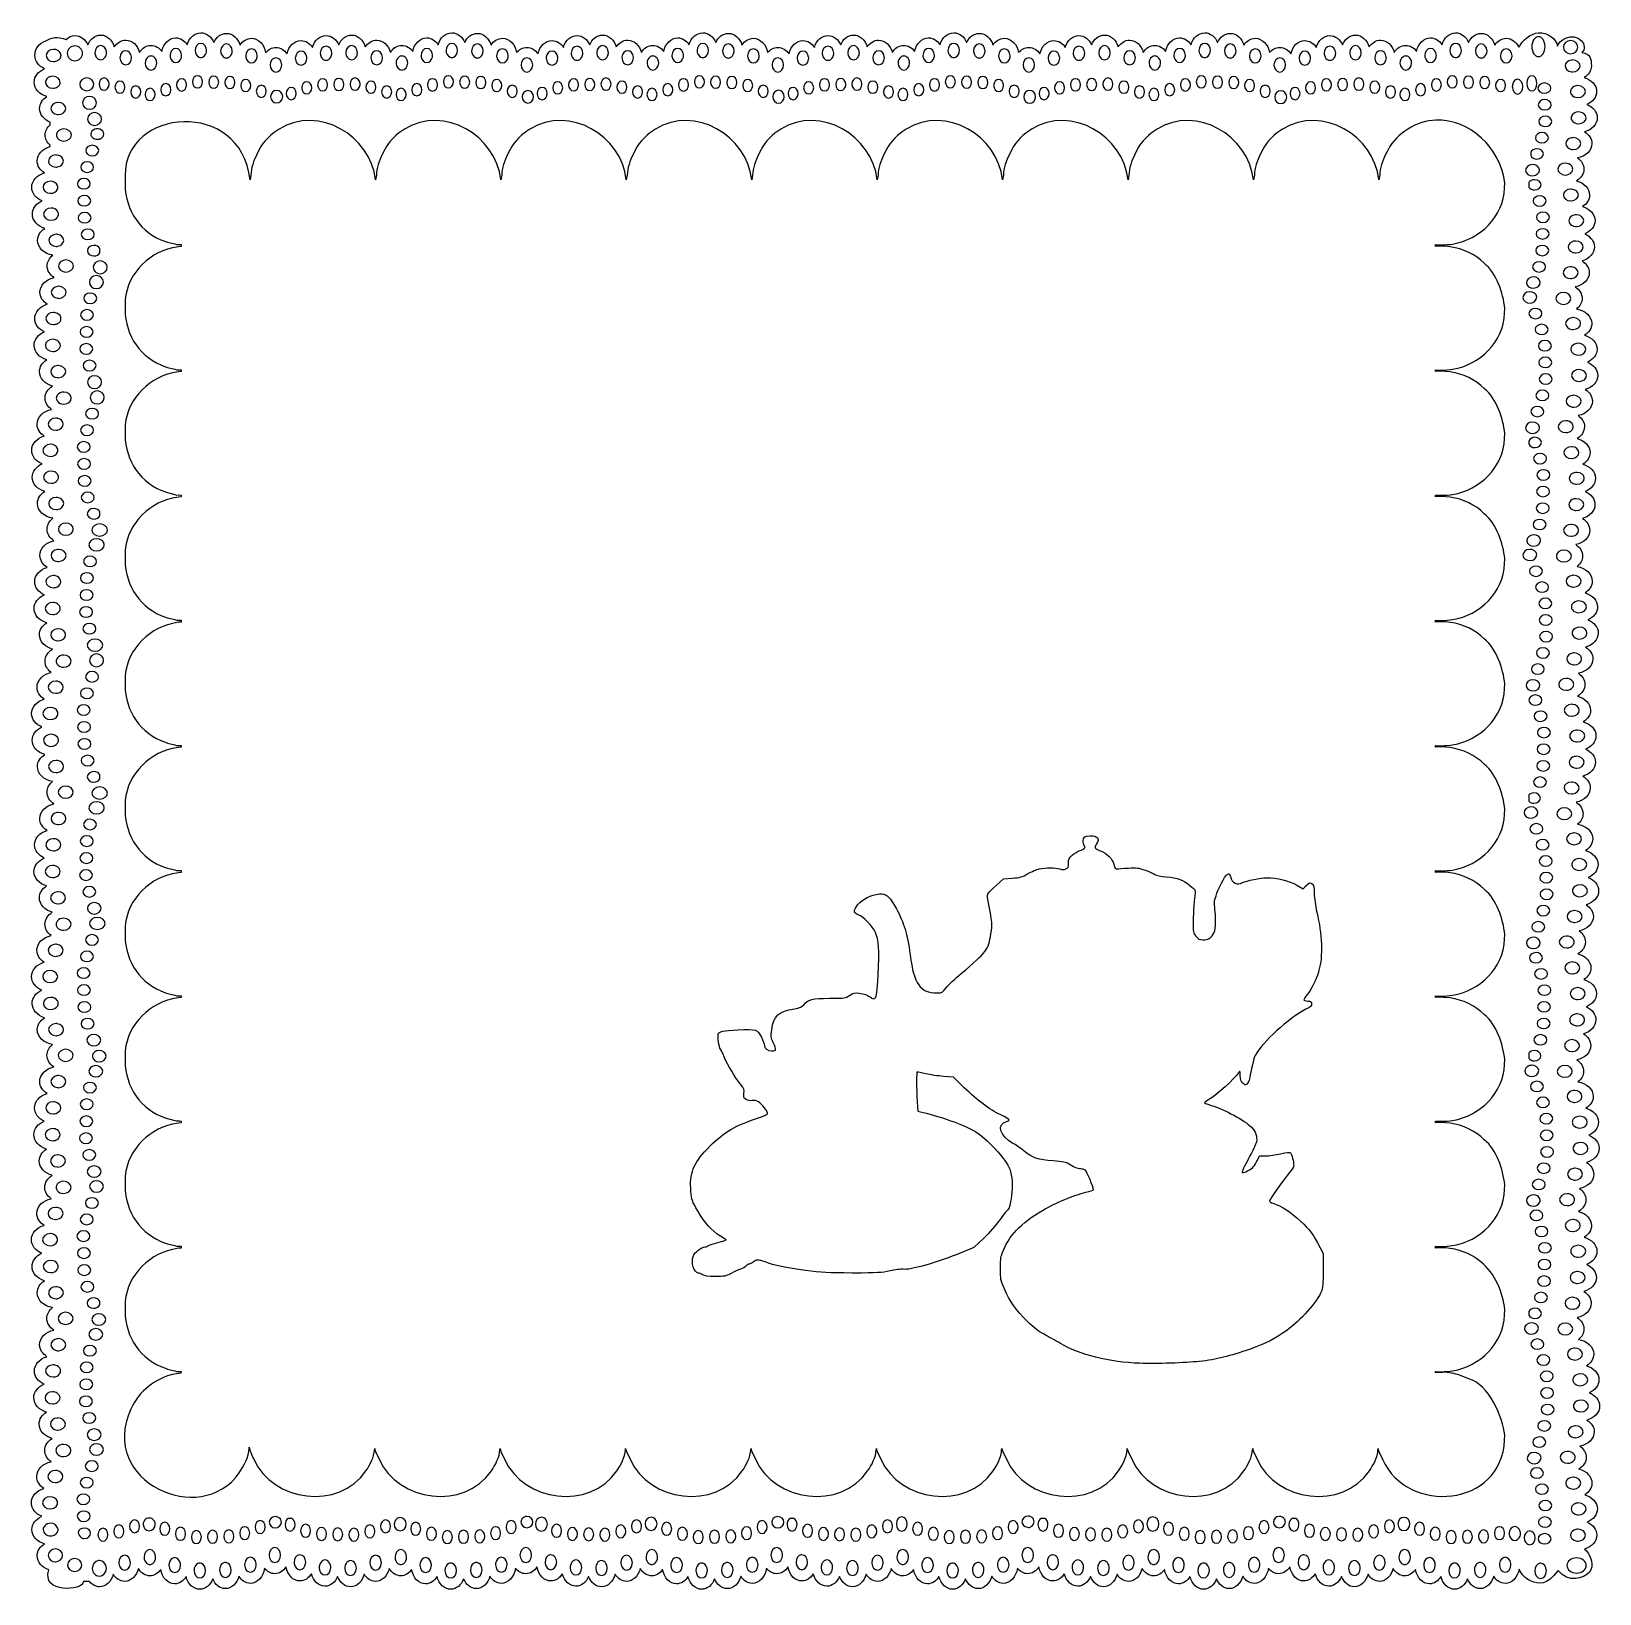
# Model space of a CAD drawing. Header units: centimetres. Extents: x -13.4 to 13.4, y -13.4 to 13.3.
import ezdxf

# ---------------------------------------------------------------- set-up
doc = ezdxf.new("R2010")
doc.units = ezdxf.units.CM
doc.header["$MEASUREMENT"] = 0
doc.layers.add('Layer 1', color=7, linetype='Continuous')

msp = doc.modelspace()

# ---------------------------------------------------------------- linework, layer by layer
at = {"layer": 'Layer 1', "color": 222, "lineweight": 25}
for points, knots in [([(12.38043, 13.32416), (12.23304, 13.31423), (12.10553, 13.18489), (12.04557, 13.07777), (12.04557, 13.07777), (12.0448, 13.07665), (12.04385, 13.07559), (12.04308, 13.07446), (12.04308, 13.07446), (12.00082, 13.16648), (11.92015, 13.22908), (11.82728, 13.22908), (11.82728, 13.22908), (11.74774, 13.22908), (11.6774, 13.18359), (11.63215, 13.1125), (11.63215, 13.1125), (11.59815, 13.22943), (11.50661, 13.31342), (11.39899, 13.31342), (11.39899, 13.31342), (11.30541, 13.31342), (11.22441, 13.24967), (11.18236, 13.15632), (11.18236, 13.15632), (11.14175, 13.25505), (11.05753, 13.32334), (10.96077, 13.32334), (10.96077, 13.32334), (10.85222, 13.32334), (10.76097, 13.23839), (10.72761, 13.11994), (10.72761, 13.11994), (10.68236, 13.1908), (10.6111, 13.23652), (10.53165, 13.23652), (10.53165, 13.23652), (10.41509, 13.23652), (10.31809, 13.13795), (10.29187, 13.00584), (10.29187, 13.00584), (10.24655, 13.06807), (10.18028, 13.10754), (10.10666, 13.10754), (10.10666, 13.10754), (10.02628, 13.10754), (9.95506, 13.06074), (9.90988, 12.98848), (9.90988, 12.98848), (9.87783, 13.10959), (9.78518, 13.19767), (9.67506, 13.19767), (9.67506, 13.19767), (9.59561, 13.19767), (9.52518, 13.15112), (9.47993, 13.08026), (9.47993, 13.08026), (9.44661, 13.19866), (9.3545, 13.28448), (9.24595, 13.28448), (9.24595, 13.28448), (9.14913, 13.28448), (9.06586, 13.2162), (9.02519, 13.11746), (9.02519, 13.11746), (8.98311, 13.21081), (8.90125, 13.27456), (8.80774, 13.27456), (8.80774, 13.27456), (8.70009, 13.27456), (8.60861, 13.19061), (8.57458, 13.07364), (8.57458, 13.07364), (8.52933, 13.14473), (8.45903, 13.19022), (8.37945, 13.19022), (8.37945, 13.19022), (8.26427, 13.19022), (8.16803, 13.09427), (8.1405, 12.9645), (8.1405, 12.9645), (8.09512, 13.03122), (8.02623, 13.07364), (7.9495, 13.07364), (7.9495, 13.07364), (7.8806, 13.07364), (7.81819, 13.03978), (7.77339, 12.98434), (7.77339, 12.98434), (7.75179, 13.12395), (7.65116, 13.22908), (7.5303, 13.22908), (7.5303, 13.22908), (7.45076, 13.22908), (7.38042, 13.18359), (7.33517, 13.1125), (7.33517, 13.1125), (7.3011, 13.22943), (7.20966, 13.31342), (7.10201, 13.31342), (7.10201, 13.31342), (7.00849, 13.31342), (6.9274, 13.24967), (6.88538, 13.15632), (6.88538, 13.15632), (6.84471, 13.25509), (6.76061, 13.32334), (6.66379, 13.32334), (6.66379, 13.32334), (6.55524, 13.32334), (6.46399, 13.23839), (6.43063, 13.11994), (6.43063, 13.11994), (6.38538, 13.1908), (6.31406, 13.23652), (6.23467, 13.23652), (6.23467, 13.23652), (6.11811, 13.23652), (6.02104, 13.13795), (5.99489, 13.00584), (5.99489, 13.00584), (5.94951, 13.06807), (5.88333, 13.10754), (5.80968, 13.10754), (5.80968, 13.10754), (5.72937, 13.10754), (5.65808, 13.06074), (5.6129, 12.98848), (5.6129, 12.98848), (5.58079, 13.10959), (5.4882, 13.19767), (5.37808, 13.19767), (5.37808, 13.19767), (5.29863, 13.19767), (5.22827, 13.15112), (5.18295, 13.08026), (5.18295, 13.08026), (5.14964, 13.19866), (5.0575, 13.28448), (4.94895, 13.28448), (4.94895, 13.28448), (4.85216, 13.28448), (4.76879, 13.2162), (4.72819, 13.11746), (4.72819, 13.11746), (4.68611, 13.21081), (4.60429, 13.27456), (4.51074, 13.27456), (4.51074, 13.27456), (4.40309, 13.27456), (4.31158, 13.19061), (4.27758, 13.07364), (4.27758, 13.07364), (4.23233, 13.14473), (4.16209, 13.19022), (4.08245, 13.19022), (4.08245, 13.19022), (3.96733, 13.19022), (3.87103, 13.09427), (3.8435, 12.9645), (3.8435, 12.9645), (3.79812, 13.03122), (3.72916, 13.07364), (3.6525, 13.07364), (3.6525, 13.07364), (3.58353, 13.07364), (3.52125, 13.03978), (3.47639, 12.98434), (3.47639, 12.98434), (3.45479, 13.12395), (3.35422, 13.22908), (3.2333, 13.22908), (3.2333, 13.22908), (3.15375, 13.22908), (3.08342, 13.18359), (3.03817, 13.1125), (3.03817, 13.1125), (3.00417, 13.22943), (2.91263, 13.31342), (2.80501, 13.31342), (2.80501, 13.31342), (2.71143, 13.31342), (2.63043, 13.24967), (2.58838, 13.15632), (2.58838, 13.15632), (2.54774, 13.25509), (2.46355, 13.32334), (2.36679, 13.32334), (2.36679, 13.32334), (2.25824, 13.32334), (2.16616, 13.23839), (2.1328, 13.11994), (2.1328, 13.11994), (2.08755, 13.1908), (2.01712, 13.23652), (1.93767, 13.23652), (1.93767, 13.23652), (1.82111, 13.23652), (1.72411, 13.13795), (1.69789, 13.00584), (1.69789, 13.00584), (1.65257, 13.06807), (1.5863, 13.10754), (1.51268, 13.10754), (1.51268, 13.10754), (1.4323, 13.10754), (1.36108, 13.06074), (1.3159, 12.98848), (1.3159, 12.98848), (1.28385, 13.10959), (1.1912, 13.19767), (1.08108, 13.19767), (1.08108, 13.19767), (1.00163, 13.19767), (0.9312, 13.15112), (0.88595, 13.08026), (0.88595, 13.08026), (0.85261, 13.19866), (0.7605, 13.28448), (0.65195, 13.28448), (0.65195, 13.28448), (0.55513, 13.28448), (0.47186, 13.2162), (0.43119, 13.11746), (0.43119, 13.11746), (0.38911, 13.21081), (0.30725, 13.27456), (0.21374, 13.27456), (0.21374, 13.27456), (0.10609, 13.27456), (0.01461, 13.19061), (-0.01942, 13.07364), (-0.01942, 13.07364), (-0.06467, 13.14473), (-0.13497, 13.19022), (-0.21455, 13.19022), (-0.21455, 13.19022), (-0.32973, 13.19022), (-0.42591, 13.09427), (-0.4535, 12.9645), (-0.4535, 12.9645), (-0.49888, 13.03122), (-0.56777, 13.07364), (-0.6445, 13.07364), (-0.6445, 13.07364), (-0.7134, 13.07364), (-0.77581, 13.03978), (-0.82061, 12.98434), (-0.82061, 12.98434), (-0.84221, 13.12395), (-0.94284, 13.22908), (-1.0637, 13.22908), (-1.0637, 13.22908), (-1.14324, 13.22908), (-1.21358, 13.18359), (-1.25883, 13.1125), (-1.25883, 13.1125), (-1.29287, 13.22943), (-1.38434, 13.31342), (-1.49199, 13.31342), (-1.49199, 13.31342), (-1.58554, 13.31342), (-1.66657, 13.24967), (-1.70862, 13.15632), (-1.70862, 13.15632), (-1.74926, 13.25509), (-1.83342, 13.32334), (-1.93021, 13.32334), (-1.93021, 13.32334), (-2.03876, 13.32334), (-2.13084, 13.23839), (-2.1642, 13.11994), (-2.1642, 13.11994), (-2.20945, 13.1908), (-2.27991, 13.23652), (-2.35933, 13.23652), (-2.35933, 13.23652), (-2.47589, 13.23652), (-2.57292, 13.13795), (-2.59911, 13.00584), (-2.59911, 13.00584), (-2.64446, 13.06807), (-2.71067, 13.10754), (-2.78432, 13.10754), (-2.78432, 13.10754), (-2.86467, 13.10754), (-2.93592, 13.06074), (-2.9811, 12.98848), (-2.9811, 12.98848), (-3.01318, 13.10959), (-3.1058, 13.19767), (-3.21592, 13.19767), (-3.21592, 13.19767), (-3.29537, 13.19767), (-3.36577, 13.15112), (-3.41105, 13.08026), (-3.41105, 13.08026), (-3.44436, 13.19866), (-3.5365, 13.28448), (-3.64505, 13.28448), (-3.64505, 13.28448), (-3.74187, 13.28448), (-3.826, 13.2162), (-3.86664, 13.11746), (-3.86664, 13.11746), (-3.90872, 13.21081), (-3.98972, 13.27456), (-4.08327, 13.27456), (-4.08327, 13.27456), (-4.19092, 13.27456), (-4.2824, 13.19061), (-4.31643, 13.07364), (-4.31643, 13.07364), (-4.36168, 13.14473), (-4.43195, 13.19022), (-4.51156, 13.19022), (-4.51156, 13.19022), (-4.62671, 13.19022), (-4.72378, 13.09423), (-4.75134, 12.9645), (-4.75134, 12.9645), (-4.79672, 13.03122), (-4.86482, 13.07364), (-4.94151, 13.07364), (-4.94151, 13.07364), (-5.01045, 13.07364), (-5.07279, 13.03978), (-5.11762, 12.98434), (-5.11762, 12.98434), (-5.13922, 13.12395), (-5.23982, 13.22908), (-5.36071, 13.22908), (-5.36071, 13.22908), (-5.44026, 13.22908), (-5.51059, 13.18359), (-5.55584, 13.1125), (-5.55584, 13.1125), (-5.58988, 13.22943), (-5.68135, 13.31342), (-5.789, 13.31342), (-5.789, 13.31342), (-5.88255, 13.31342), (-5.96441, 13.24967), (-6.00645, 13.15632), (-6.00645, 13.15632), (-6.04702, 13.25509), (-6.13042, 13.32334), (-6.22721, 13.32334), (-6.22721, 13.32334), (-6.33576, 13.32334), (-6.42784, 13.23839), (-6.4612, 13.11994), (-6.4612, 13.11994), (-6.50645, 13.1908), (-6.57691, 13.23652), (-6.65633, 13.23652), (-6.65633, 13.23652), (-6.77289, 13.23652), (-6.86992, 13.13795), (-6.89611, 13.00584), (-6.89611, 13.00584), (-6.94146, 13.06807), (-7.00767, 13.10754), (-7.08132, 13.10754), (-7.08132, 13.10754), (-7.16167, 13.10754), (-7.23292, 13.06074), (-7.2781, 12.98848), (-7.2781, 12.98848), (-7.31018, 13.10959), (-7.4028, 13.19767), (-7.51292, 13.19767), (-7.51292, 13.19767), (-7.59237, 13.19767), (-7.66277, 13.15112), (-7.70805, 13.08026), (-7.70805, 13.08026), (-7.74135, 13.19866), (-7.8335, 13.28448), (-7.94205, 13.28448), (-7.94205, 13.28448), (-8.03887, 13.28448), (-8.123, 13.2162), (-8.16364, 13.11746), (-8.16364, 13.11746), (-8.20572, 13.21081), (-8.28672, 13.27456), (-8.38027, 13.27456), (-8.38027, 13.27456), (-8.48792, 13.27456), (-8.5794, 13.19061), (-8.61343, 13.07364), (-8.61343, 13.07364), (-8.65868, 13.14473), (-8.72895, 13.19022), (-8.80856, 13.19022), (-8.80856, 13.19022), (-8.92371, 13.19022), (-9.02081, 13.09427), (-9.04834, 12.9645), (-9.04834, 12.9645), (-9.09372, 13.03122), (-9.16178, 13.07364), (-9.23851, 13.07364), (-9.23851, 13.07364), (-9.30745, 13.07364), (-9.36979, 13.03978), (-9.41462, 12.98434), (-9.41462, 12.98434), (-9.43622, 13.12395), (-9.53682, 13.22908), (-9.65771, 13.22908), (-9.65771, 13.22908), (-9.73725, 13.22908), (-9.80759, 13.18359), (-9.85284, 13.1125), (-9.85284, 13.1125), (-9.88688, 13.22943), (-9.97835, 13.31342), (-10.086, 13.31342), (-10.086, 13.31342), (-10.17955, 13.31342), (-10.26141, 13.24967), (-10.30345, 13.15632), (-10.30345, 13.15632), (-10.34402, 13.25509), (-10.42742, 13.32334), (-10.52421, 13.32334), (-10.52421, 13.32334), (-10.63276, 13.32334), (-10.72484, 13.23839), (-10.7582, 13.11994), (-10.7582, 13.11994), (-10.80345, 13.1908), (-10.87391, 13.23652), (-10.95333, 13.23652), (-10.95333, 13.23652), (-11.06989, 13.23652), (-11.16692, 13.13795), (-11.19311, 13.00584), (-11.19311, 13.00584), (-11.23846, 13.06807), (-11.30467, 13.10754), (-11.37832, 13.10754), (-11.37832, 13.10754), (-11.45867, 13.10754), (-11.52992, 13.06074), (-11.5751, 12.98848), (-11.5751, 12.98848), (-11.60718, 13.10959), (-11.6998, 13.19767), (-11.80992, 13.19767), (-11.80992, 13.19767), (-11.88937, 13.19767), (-11.96059, 13.15112), (-12.00588, 13.08026), (-12.00588, 13.08026), (-12.03918, 13.19866), (-12.1305, 13.28448), (-12.23905, 13.28448), (-12.23905, 13.28448), (-12.33587, 13.28448), (-12.42, 13.2162), (-12.46064, 13.11746), (-12.46064, 13.11746), (-12.50272, 13.21081), (-12.58372, 13.27456), (-12.67727, 13.27456), (-12.67727, 13.27456), (-12.73475, 13.27456), (-12.78743, 13.25101), (-12.82941, 13.21089), (-12.82941, 13.21089), (-12.82972, 13.21089), (-12.82992, 13.21089), (-12.83024, 13.21089), (-12.83024, 13.21089), (-12.96843, 13.26214), (-13.10049, 13.2475), (-13.17668, 13.1836), (-13.17668, 13.1836), (-13.30099, 13.14796), (-13.36681, 13.0484), (-13.36685, 12.93555), (-13.36685, 12.93555), (-13.36688, 12.83748), (-13.29984, 12.75232), (-13.20066, 12.70817), (-13.20066, 12.70817), (-13.3056, 12.66561), (-13.37757, 12.57815), (-13.3776, 12.47666), (-13.3776, 12.47666), (-13.37764, 12.36287), (-13.28679, 12.26604), (-13.16097, 12.23109), (-13.16097, 12.23109), (-13.23629, 12.18365), (-13.28497, 12.11015), (-13.28499, 12.02686), (-13.28499, 12.02686), (-13.28502, 11.92455), (-13.21183, 11.83588), (-13.10557, 11.7937), (-13.10557, 11.7937), (-13.10557, 11.7937), (-13.10557, 11.74822), (-13.10557, 11.74822), (-13.10557, 11.74822), (-13.15755, 11.7022), (-13.18988, 11.64107), (-13.18991, 11.57376), (-13.18991, 11.57376), (-13.18993, 11.50621), (-13.15788, 11.44463), (-13.10557, 11.39847), (-13.10557, 11.39847), (-13.10557, 11.39847), (-13.10557, 11.37449), (-13.10557, 11.37449), (-13.10557, 11.37449), (-13.23401, 11.34083), (-13.32712, 11.24338), (-13.32716, 11.1281), (-13.32716, 11.1281), (-13.32719, 11.04485), (-13.27842, 10.97134), (-13.20314, 10.92387), (-13.20314, 10.92387), (-13.32903, 10.88894), (-13.41973, 10.79209), (-13.41977, 10.6783), (-13.41977, 10.6783), (-13.4198, 10.57684), (-13.34778, 10.48936), (-13.24283, 10.44679), (-13.24283, 10.44679), (-13.34204, 10.40275), (-13.40899, 10.31748), (-13.40902, 10.21941), (-13.40902, 10.21941), (-13.40906, 10.10656), (-13.31994, 10.01039), (-13.1957, 9.97467), (-13.1957, 9.97467), (-13.27126, 9.92726), (-13.3197, 9.85383), (-13.31972, 9.77044), (-13.31972, 9.77044), (-13.31976, 9.64372), (-13.20762, 9.53847), (-13.05927, 9.51578), (-13.05927, 9.51578), (-13.1182, 9.4688), (-13.15516, 9.40284), (-13.15518, 9.33057), (-13.15518, 9.33057), (-13.15521, 9.25014), (-13.10949, 9.1789), (-13.0386, 9.13131), (-13.0386, 9.13131), (-13.17652, 9.1025), (-13.27917, 9.00067), (-13.27921, 8.87996), (-13.27921, 8.87996), (-13.27924, 8.79651), (-13.22989, 8.7232), (-13.15436, 8.67573), (-13.15436, 8.67573), (-13.27867, 8.64009), (-13.36847, 8.54384), (-13.36851, 8.43099), (-13.36851, 8.43099), (-13.36854, 8.33292), (-13.30068, 8.24776), (-13.20149, 8.20361), (-13.20149, 8.20361), (-13.30643, 8.16105), (-13.37922, 8.07359), (-13.37926, 7.9721), (-13.37926, 7.9721), (-13.3793, 7.85831), (-13.28845, 7.76148), (-13.16263, 7.72653), (-13.16263, 7.72653), (-13.23795, 7.67909), (-13.28663, 7.60559), (-13.28665, 7.5223), (-13.28665, 7.5223), (-13.28669, 7.40686), (-13.19375, 7.30958), (-13.06506, 7.27591), (-13.06506, 7.27591), (-13.14187, 7.22857), (-13.19154, 7.15343), (-13.19156, 7.0692), (-13.19156, 7.0692), (-13.19158, 6.992), (-13.14936, 6.92329), (-13.08325, 6.87572), (-13.08325, 6.87572), (-13.22365, 6.84832), (-13.32795, 6.74573), (-13.32799, 6.62354), (-13.32799, 6.62354), (-13.32802, 6.54029), (-13.28008, 6.46678), (-13.20479, 6.41931), (-13.20479, 6.41931), (-13.33068, 6.38438), (-13.42055, 6.28753), (-13.42059, 6.17374), (-13.42059, 6.17374), (-13.42062, 6.07228), (-13.3486, 5.9848), (-13.24365, 5.94223), (-13.24365, 5.94223), (-13.34286, 5.89819), (-13.41064, 5.81292), (-13.41067, 5.71485), (-13.41067, 5.71485), (-13.41071, 5.602), (-13.32159, 5.50583), (-13.19735, 5.47011), (-13.19735, 5.47011), (-13.27291, 5.4227), (-13.32135, 5.34927), (-13.32137, 5.26588), (-13.32137, 5.26588), (-13.32141, 5.13916), (-13.20927, 5.03391), (-13.06092, 5.01122), (-13.06092, 5.01122), (-13.11985, 4.96424), (-13.15598, 4.89828), (-13.156, 4.82601), (-13.156, 4.82601), (-13.15603, 4.74561), (-13.11113, 4.67434), (-13.04024, 4.62675), (-13.04024, 4.62675), (-13.17811, 4.59791), (-13.27998, 4.49611), (-13.28002, 4.3754), (-13.28002, 4.3754), (-13.28005, 4.29195), (-13.23153, 4.21864), (-13.156, 4.17117), (-13.156, 4.17117), (-13.28031, 4.13553), (-13.36928, 4.03928), (-13.36932, 3.92643), (-13.36932, 3.92643), (-13.36935, 3.82836), (-13.30231, 3.7432), (-13.20313, 3.69905), (-13.20313, 3.69905), (-13.30807, 3.65649), (-13.38004, 3.56903), (-13.38007, 3.46754), (-13.38007, 3.46754), (-13.38011, 3.35375), (-13.29009, 3.25692), (-13.16427, 3.22197), (-13.16427, 3.22197), (-13.23959, 3.17453), (-13.28827, 3.10103), (-13.28829, 3.01774), (-13.28829, 3.01774), (-13.28833, 2.9023), (-13.19456, 2.80502), (-13.06587, 2.77135), (-13.06587, 2.77135), (-13.14268, 2.72401), (-13.19235, 2.64887), (-13.19237, 2.56464), (-13.19237, 2.56464), (-13.19239, 2.48744), (-13.151, 2.41872), (-13.08488, 2.37116), (-13.08488, 2.37116), (-13.22528, 2.34376), (-13.32958, 2.24117), (-13.32962, 2.11898), (-13.32962, 2.11898), (-13.32965, 2.03573), (-13.28088, 1.96222), (-13.2056, 1.91475), (-13.2056, 1.91475), (-13.33149, 1.87982), (-13.42219, 1.78297), (-13.42223, 1.66918), (-13.42223, 1.66918), (-13.42226, 1.56772), (-13.35024, 1.48031), (-13.24529, 1.43767), (-13.24529, 1.43767), (-13.3445, 1.39363), (-13.41145, 1.30836), (-13.41148, 1.21029), (-13.41148, 1.21029), (-13.41152, 1.09744), (-13.3224, 1.00127), (-13.19816, 0.96555), (-13.19816, 0.96555), (-13.27372, 0.91814), (-13.32298, 0.84471), (-13.32301, 0.76132), (-13.32301, 0.76132), (-13.32305, 0.63463), (-13.21091, 0.52853), (-13.06256, 0.50583), (-13.06256, 0.50583), (-13.12149, 0.45888), (-13.15762, 0.39368), (-13.15764, 0.32145), (-13.15764, 0.32145), (-13.15767, 0.24102), (-13.11277, 0.16978), (-13.04188, 0.12219), (-13.04188, 0.12219), (-13.1798, 0.09331), (-13.28162, -0.00842), (-13.28166, -0.12916), (-13.28166, -0.12916), (-13.28169, -0.21258), (-13.23317, -0.28592), (-13.15764, -0.33339), (-13.15764, -0.33339), (-13.28195, -0.36903), (-13.37092, -0.46528), (-13.37096, -0.57813), (-13.37096, -0.57813), (-13.37099, -0.67616), (-13.30395, -0.76136), (-13.20477, -0.80551), (-13.20477, -0.80551), (-13.30971, -0.84811), (-13.38168, -0.93553), (-13.38171, -1.03702), (-13.38171, -1.03702), (-13.38175, -1.15081), (-13.2909, -1.2476), (-13.16508, -1.28259), (-13.16508, -1.28259), (-13.2404, -1.33), (-13.28908, -1.40353), (-13.2891, -1.48682), (-13.2891, -1.48682), (-13.28914, -1.60226), (-13.1962, -1.69957), (-13.06751, -1.73321), (-13.06751, -1.73321), (-13.14432, -1.78055), (-13.19399, -1.85566), (-13.19401, -1.93992), (-13.19401, -1.93992), (-13.19403, -2.01709), (-13.15264, -2.08587), (-13.08652, -2.1334), (-13.08652, -2.1334), (-13.22692, -2.16083), (-13.33122, -2.26339), (-13.33126, -2.38558), (-13.33126, -2.38558), (-13.33129, -2.46886), (-13.28252, -2.54234), (-13.20724, -2.58981), (-13.20724, -2.58981), (-13.33313, -2.62474), (-13.42383, -2.72159), (-13.42387, -2.83538), (-13.42387, -2.83538), (-13.4239, -2.93681), (-13.35188, -3.02425), (-13.24693, -3.06689), (-13.24693, -3.06689), (-13.34614, -3.11093), (-13.41309, -3.19617), (-13.41312, -3.29427), (-13.41312, -3.29427), (-13.41316, -3.40709), (-13.32404, -3.50332), (-13.1998, -3.53901), (-13.1998, -3.53901), (-13.27536, -3.58642), (-13.32462, -3.65985), (-13.32465, -3.74324), (-13.32465, -3.74324), (-13.32469, -3.87), (-13.21173, -3.97521), (-13.06337, -3.9979), (-13.06337, -3.9979), (-13.1223, -4.04491), (-13.15926, -4.11081), (-13.15928, -4.18311), (-13.15928, -4.18311), (-13.15931, -4.26347), (-13.11441, -4.33478), (-13.04352, -4.38237), (-13.04352, -4.38237), (-13.18144, -4.41118), (-13.28326, -4.51305), (-13.2833, -4.63372), (-13.2833, -4.63372), (-13.28333, -4.71721), (-13.23398, -4.79048), (-13.15845, -4.83795), (-13.15845, -4.83795), (-13.28276, -4.87355), (-13.37256, -4.96984), (-13.3726, -5.08269), (-13.3726, -5.08269), (-13.37263, -5.18076), (-13.30559, -5.26592), (-13.20641, -5.31007), (-13.20641, -5.31007), (-13.31135, -5.3526), (-13.38332, -5.44012), (-13.38335, -5.54158), (-13.38335, -5.54158), (-13.38339, -5.65537), (-13.29254, -5.7522), (-13.16672, -5.78715), (-13.16672, -5.78715), (-13.24204, -5.83463), (-13.29072, -5.90809), (-13.29074, -5.99138), (-13.29074, -5.99138), (-13.29078, -6.10682), (-13.19784, -6.20406), (-13.06915, -6.23777), (-13.06915, -6.23777), (-13.14596, -6.28511), (-13.19563, -6.36028), (-13.19565, -6.44448), (-13.19565, -6.44448), (-13.19567, -6.52168), (-13.15345, -6.59036), (-13.08734, -6.63796), (-13.08734, -6.63796), (-13.22774, -6.66532), (-13.33287, -6.76795), (-13.33291, -6.89014), (-13.33291, -6.89014), (-13.33294, -6.97336), (-13.28417, -7.0469), (-13.20889, -7.09437), (-13.20889, -7.09437), (-13.33478, -7.1293), (-13.42548, -7.22615), (-13.42552, -7.33994), (-13.42552, -7.33994), (-13.42555, -7.44143), (-13.35353, -7.52878), (-13.24858, -7.57145), (-13.24858, -7.57145), (-13.34779, -7.61546), (-13.41474, -7.70079), (-13.41477, -7.79883), (-13.41477, -7.79883), (-13.41481, -7.91168), (-13.32569, -8.00781), (-13.20145, -8.04357), (-13.20145, -8.04357), (-13.27701, -8.09098), (-13.32545, -8.16441), (-13.32547, -8.2478), (-13.32547, -8.2478), (-13.32551, -8.37449), (-13.21337, -8.47977), (-13.06502, -8.50246), (-13.06502, -8.50246), (-13.12395, -8.54941), (-13.16091, -8.61544), (-13.16093, -8.68767), (-13.16093, -8.68767), (-13.16096, -8.7681), (-13.11524, -8.83934), (-13.04435, -8.88693), (-13.04435, -8.88693), (-13.18227, -8.91574), (-13.28492, -9.01754), (-13.28496, -9.13828), (-13.28496, -9.13828), (-13.28499, -9.2217), (-13.23564, -9.29504), (-13.16011, -9.34251), (-13.16011, -9.34251), (-13.28442, -9.37815), (-13.37422, -9.4744), (-13.37426, -9.58725), (-13.37426, -9.58725), (-13.37429, -9.68528), (-13.30643, -9.77048), (-13.20724, -9.81463), (-13.20724, -9.81463), (-13.31218, -9.85723), (-13.38497, -9.94465), (-13.38501, -10.04614), (-13.38501, -10.04614), (-13.38505, -10.15993), (-13.2942, -10.25672), (-13.16838, -10.29171), (-13.16838, -10.29171), (-13.2437, -10.33912), (-13.29238, -10.41265), (-13.2924, -10.49594), (-13.2924, -10.49594), (-13.29244, -10.61138), (-13.19867, -10.70869), (-13.06998, -10.74233), (-13.06998, -10.74233), (-13.14679, -10.78967), (-13.19728, -10.86478), (-13.19731, -10.94904), (-13.19731, -10.94904), (-13.19733, -11.02621), (-13.15511, -11.09499), (-13.089, -11.14252), (-13.089, -11.14252), (-13.2294, -11.16995), (-13.3337, -11.27251), (-13.33374, -11.3947), (-13.33374, -11.3947), (-13.33377, -11.47798), (-13.28583, -11.55146), (-13.21054, -11.59893), (-13.21054, -11.59893), (-13.33643, -11.63386), (-13.4263, -11.73071), (-13.42634, -11.8445), (-13.42634, -11.8445), (-13.42637, -11.94593), (-13.35431, -12.03341), (-13.2494, -12.07601), (-13.2494, -12.07601), (-13.34861, -12.12005), (-13.41639, -12.20528), (-13.41642, -12.30339), (-13.41642, -12.30339), (-13.41646, -12.41603), (-13.32734, -12.51244), (-13.2031, -12.54813), (-13.2031, -12.54813), (-13.27866, -12.59537), (-13.3271, -12.66897), (-13.32712, -12.75235), (-13.32712, -12.75235), (-13.32715, -12.86195), (-13.24315, -12.95514), (-13.12455, -12.99295), (-13.12455, -12.99295), (-13.26991, -13.39944), (-12.54129, -13.35679), (-12.53337, -13.19222), (-12.53337, -13.19222), (-12.53337, -13.19222), (-12.42919, -13.19222), (-12.42919, -13.19222), (-12.42919, -13.19222), (-12.38476, -13.24789), (-12.32478, -13.28217), (-12.25804, -13.28235), (-12.25804, -13.28235), (-12.14949, -13.28235), (-12.05735, -13.19238), (-12.02405, -13.06655), (-12.02405, -13.06655), (-11.97876, -13.14185), (-11.90837, -13.19057), (-11.82892, -13.19057), (-11.82892, -13.19057), (-11.7188, -13.19057), (-11.62618, -13.09683), (-11.5941, -12.96816), (-11.5941, -12.96816), (-11.54891, -13.04495), (-11.47766, -13.09466), (-11.39732, -13.09466), (-11.39732, -13.09466), (-11.32367, -13.09466), (-11.25746, -13.0533), (-11.21211, -12.98717), (-11.21211, -12.98717), (-11.18593, -13.12756), (-11.08889, -13.23191), (-10.97233, -13.23191), (-10.97233, -13.23191), (-10.89291, -13.23191), (-10.82245, -13.18319), (-10.7772, -13.10789), (-10.7772, -13.10789), (-10.74384, -13.23377), (-10.65176, -13.32452), (-10.54321, -13.32452), (-10.54321, -13.32452), (-10.44642, -13.32452), (-10.3622, -13.25155), (-10.32162, -13.14675), (-10.32162, -13.14675), (-10.27957, -13.24594), (-10.19854, -13.31377), (-10.10499, -13.31377), (-10.10499, -13.31377), (-9.99734, -13.31377), (-9.90586, -13.22388), (-9.87183, -13.09962), (-9.87183, -13.09962), (-9.82658, -13.17517), (-9.75624, -13.22464), (-9.6767, -13.22447), (-9.6767, -13.22447), (-9.55581, -13.22447), (-9.45522, -13.11238), (-9.43361, -12.96402), (-9.43361, -12.96402), (-9.38877, -13.02293), (-9.32643, -13.05928), (-9.2575, -13.0591), (-9.2575, -13.0591), (-9.18078, -13.0591), (-9.11189, -13.01426), (-9.0665, -12.94334), (-9.0665, -12.94334), (-9.03897, -13.08125), (-8.9427, -13.18312), (-8.82755, -13.18312), (-8.82755, -13.18312), (-8.74794, -13.18312), (-8.67767, -13.13382), (-8.63242, -13.05827), (-8.63242, -13.05827), (-8.59838, -13.18257), (-8.50691, -13.27224), (-8.39926, -13.27242), (-8.39926, -13.27242), (-8.30571, -13.27242), (-8.22389, -13.20462), (-8.18181, -13.1054), (-8.18181, -13.1054), (-8.14117, -13.21032), (-8.05787, -13.28217), (-7.96105, -13.28234), (-7.96105, -13.28234), (-7.8525, -13.28234), (-7.76036, -13.19237), (-7.72706, -13.06654), (-7.72706, -13.06654), (-7.68178, -13.14184), (-7.61138, -13.19056), (-7.53193, -13.19056), (-7.53193, -13.19056), (-7.42181, -13.19056), (-7.32919, -13.09682), (-7.29711, -12.96815), (-7.29711, -12.96815), (-7.25192, -13.04494), (-7.18067, -13.09465), (-7.10033, -13.09465), (-7.10033, -13.09465), (-7.02668, -13.09465), (-6.96047, -13.05329), (-6.91512, -12.98716), (-6.91512, -12.98716), (-6.88894, -13.12755), (-6.7919, -13.2319), (-6.67534, -13.2319), (-6.67534, -13.2319), (-6.59592, -13.2319), (-6.52546, -13.18318), (-6.48021, -13.10788), (-6.48021, -13.10788), (-6.44685, -13.23376), (-6.35477, -13.32451), (-6.24622, -13.32451), (-6.24622, -13.32451), (-6.14943, -13.32451), (-6.06521, -13.25154), (-6.02463, -13.14674), (-6.02463, -13.14674), (-5.98258, -13.24593), (-5.90155, -13.31376), (-5.808, -13.31376), (-5.808, -13.31376), (-5.70035, -13.31376), (-5.60887, -13.22387), (-5.57484, -13.09961), (-5.57484, -13.09961), (-5.52959, -13.17516), (-5.45925, -13.22463), (-5.37971, -13.22446), (-5.37971, -13.22446), (-5.25882, -13.22446), (-5.15822, -13.11237), (-5.13662, -12.96401), (-5.13662, -12.96401), (-5.09178, -13.02292), (-5.02944, -13.05927), (-4.96051, -13.05909), (-4.96051, -13.05909), (-4.88382, -13.05909), (-4.81489, -13.01425), (-4.76951, -12.94333), (-4.76951, -12.94333), (-4.74195, -13.08119), (-4.64571, -13.18311), (-4.53056, -13.18311), (-4.53056, -13.18311), (-4.45095, -13.18311), (-4.38068, -13.13381), (-4.33543, -13.05826), (-4.33543, -13.05826), (-4.30139, -13.18256), (-4.20992, -13.27223), (-4.10227, -13.27241), (-4.10227, -13.27241), (-4.00872, -13.27241), (-3.9269, -13.20461), (-3.88482, -13.10539), (-3.88482, -13.10539), (-3.84418, -13.21031), (-3.76088, -13.28216), (-3.66406, -13.28233), (-3.66406, -13.28233), (-3.55551, -13.28233), (-3.46337, -13.19236), (-3.43007, -13.06653), (-3.43007, -13.06653), (-3.38479, -13.14183), (-3.31439, -13.19055), (-3.23494, -13.19055), (-3.23494, -13.19055), (-3.12482, -13.19055), (-3.0322, -13.09681), (-3.00012, -12.96814), (-3.00012, -12.96814), (-2.95493, -13.04493), (-2.88368, -13.09464), (-2.80334, -13.09464), (-2.80334, -13.09464), (-2.72969, -13.09464), (-2.66348, -13.05328), (-2.61813, -12.98715), (-2.61813, -12.98715), (-2.59195, -13.12754), (-2.49491, -13.23189), (-2.37835, -13.23189), (-2.37835, -13.23189), (-2.29893, -13.23189), (-2.22847, -13.18317), (-2.18322, -13.10787), (-2.18322, -13.10787), (-2.14986, -13.23375), (-2.05778, -13.3245), (-1.94923, -13.3245), (-1.94923, -13.3245), (-1.85244, -13.3245), (-1.76828, -13.25153), (-1.72764, -13.14673), (-1.72764, -13.14673), (-1.68559, -13.24592), (-1.60456, -13.31375), (-1.51101, -13.31375), (-1.51101, -13.31375), (-1.40336, -13.31375), (-1.31188, -13.22386), (-1.27785, -13.0996), (-1.27785, -13.0996), (-1.2326, -13.17515), (-1.16226, -13.22462), (-1.08272, -13.22445), (-1.08272, -13.22445), (-0.96186, -13.22445), (-0.86124, -13.11236), (-0.83963, -12.964), (-0.83963, -12.964), (-0.79483, -13.02291), (-0.73242, -13.05926), (-0.66352, -13.05908), (-0.66352, -13.05908), (-0.5868, -13.05908), (-0.5179, -13.01424), (-0.47252, -12.94332), (-0.47252, -12.94332), (-0.44493, -13.08123), (-0.34875, -13.1831), (-0.23357, -13.1831), (-0.23357, -13.1831), (-0.15399, -13.1831), (-0.08369, -13.1338), (-0.03844, -13.05825), (-0.03844, -13.05825), (-0.0044, -13.18255), (0.08707, -13.27222), (0.19472, -13.2724), (0.19472, -13.2724), (0.28824, -13.2724), (0.37009, -13.2046), (0.41217, -13.10538), (0.41217, -13.10538), (0.45284, -13.2103), (0.53611, -13.28215), (0.63293, -13.28232), (0.63293, -13.28232), (0.74148, -13.28232), (0.83359, -13.19235), (0.86692, -13.06652), (0.86692, -13.06652), (0.91217, -13.14182), (0.9826, -13.19054), (1.06205, -13.19054), (1.06205, -13.19054), (1.17217, -13.19054), (1.26482, -13.0968), (1.29687, -12.96813), (1.29687, -12.96813), (1.34206, -13.04492), (1.41328, -13.09463), (1.49365, -13.09463), (1.49365, -13.09463), (1.56727, -13.09463), (1.63354, -13.05327), (1.67886, -12.98714), (1.67886, -12.98714), (1.70508, -13.12753), (1.80208, -13.23188), (1.91864, -13.23188), (1.91864, -13.23188), (1.99809, -13.23188), (2.06934, -13.18316), (2.1146, -13.10786), (2.1146, -13.10786), (2.14796, -13.23374), (2.23922, -13.32449), (2.34776, -13.32449), (2.34776, -13.32449), (2.44451, -13.32449), (2.52871, -13.25152), (2.56935, -13.14672), (2.56935, -13.14672), (2.6114, -13.24591), (2.6924, -13.31374), (2.78598, -13.31374), (2.78598, -13.31374), (2.8936, -13.31374), (2.98514, -13.22385), (3.01914, -13.09959), (3.01914, -13.09959), (3.06439, -13.17514), (3.13473, -13.22461), (3.21427, -13.22444), (3.21427, -13.22444), (3.33519, -13.22444), (3.43575, -13.11235), (3.45736, -12.96399), (3.45736, -12.96399), (3.50223, -13.0229), (3.5645, -13.05925), (3.63347, -13.05907), (3.63347, -13.05907), (3.71013, -13.05907), (3.77908, -13.01423), (3.82447, -12.94331), (3.82447, -12.94331), (3.852, -13.08122), (3.9483, -13.18309), (4.06342, -13.18309), (4.06342, -13.18309), (4.14306, -13.18309), (4.21412, -13.13379), (4.25938, -13.05824), (4.25938, -13.05824), (4.29338, -13.18254), (4.38407, -13.27221), (4.49172, -13.27239), (4.49172, -13.27239), (4.58527, -13.27239), (4.66709, -13.20459), (4.70917, -13.10537), (4.70917, -13.10537), (4.74978, -13.21029), (4.83315, -13.28214), (4.92993, -13.28231), (4.92993, -13.28231), (5.03848, -13.28231), (5.13062, -13.19234), (5.16392, -13.06651), (5.16392, -13.06651), (5.20924, -13.14181), (5.2796, -13.19053), (5.35905, -13.19053), (5.35905, -13.19053), (5.46917, -13.19053), (5.56176, -13.09679), (5.59387, -12.96812), (5.59387, -12.96812), (5.63906, -13.04491), (5.71034, -13.09462), (5.79065, -13.09462), (5.79065, -13.09462), (5.8643, -13.09462), (5.93048, -13.05326), (5.97586, -12.98713), (5.97586, -12.98713), (6.00201, -13.12752), (6.0999, -13.23187), (6.21647, -13.23187), (6.21647, -13.23187), (6.29585, -13.23187), (6.36635, -13.18315), (6.4116, -13.10785), (6.4116, -13.10785), (6.44496, -13.23373), (6.53621, -13.32448), (6.64476, -13.32448), (6.64476, -13.32448), (6.74158, -13.32448), (6.82568, -13.25151), (6.86635, -13.14671), (6.86635, -13.14671), (6.90837, -13.2459), (6.98946, -13.31373), (7.08298, -13.31373), (7.08298, -13.31373), (7.19063, -13.31373), (7.28208, -13.22384), (7.31614, -13.09958), (7.31614, -13.09958), (7.36139, -13.17513), (7.43172, -13.2246), (7.51127, -13.22443), (7.51127, -13.22443), (7.63213, -13.22443), (7.73276, -13.11234), (7.75436, -12.96398), (7.75436, -12.96398), (7.79916, -13.02289), (7.86157, -13.05924), (7.93047, -13.05906), (7.93047, -13.05906), (8.00719, -13.05906), (8.07609, -13.01422), (8.12147, -12.9433), (8.12147, -12.9433), (8.149, -13.08121), (8.24524, -13.18308), (8.36042, -13.18308), (8.36042, -13.18308), (8.44, -13.18308), (8.51112, -13.13378), (8.55638, -13.05823), (8.55638, -13.05823), (8.59042, -13.18253), (8.68107, -13.2722), (8.78872, -13.27238), (8.78872, -13.27238), (8.88224, -13.27238), (8.96409, -13.20458), (9.00617, -13.10536), (9.00617, -13.10536), (9.04684, -13.21028), (9.13011, -13.28213), (9.22693, -13.2823), (9.22693, -13.2823), (9.33548, -13.2823), (9.42759, -13.19233), (9.46092, -13.0665), (9.46092, -13.0665), (9.50617, -13.1418), (9.5766, -13.19052), (9.65605, -13.19052), (9.65605, -13.19052), (9.76617, -13.19052), (9.85882, -13.09678), (9.89087, -12.96811), (9.89087, -12.96811), (9.93606, -13.0449), (10.00728, -13.09461), (10.08765, -13.09461), (10.08765, -13.09461), (10.16127, -13.09461), (10.22754, -13.05325), (10.27286, -12.98712), (10.27286, -12.98712), (10.29908, -13.12751), (10.3969, -13.23186), (10.51347, -13.23186), (10.51347, -13.23186), (10.59292, -13.23186), (10.66335, -13.18314), (10.7086, -13.10784), (10.7086, -13.10784), (10.74196, -13.23372), (10.83404, -13.32447), (10.94259, -13.32447), (10.94259, -13.32447), (11.03935, -13.32447), (11.12275, -13.25148), (11.16335, -13.1467), (11.16335, -13.1467), (11.2054, -13.24589), (11.2864, -13.31372), (11.37998, -13.31372), (11.37998, -13.31372), (11.4876, -13.31372), (11.57923, -13.22462), (11.61314, -13.1004), (11.61314, -13.1004), (11.65857, -13.17595), (11.72955, -13.2246), (11.8091, -13.22442), (11.8091, -13.22442), (11.92476, -13.22442), (12.02098, -13.12175), (12.04805, -12.98299), (12.04805, -12.98299), (12.09892, -13.0867), (12.14656, -13.1349), (12.24318, -13.17812), (12.24318, -13.17812), (12.39709, -13.24708), (12.51072, -13.26655), (12.71777, -13.00532), (12.71777, -13.00532), (12.88634, -13.2182), (13.15271, -13.1507), (13.25107, -13.03012), (13.25107, -13.03012), (13.34441, -12.94843), (13.26233, -12.68366), (13.16508, -12.63738), (13.16508, -12.63738), (13.28932, -12.60215), (13.3786, -12.50811), (13.3784, -12.3976), (13.3784, -12.3976), (13.37814, -12.30163), (13.31066, -12.21819), (13.21138, -12.17519), (13.21138, -12.17519), (13.31623, -12.13327), (13.38766, -12.0472), (13.38749, -11.94781), (13.38749, -11.94781), (13.38723, -11.83638), (13.29678, -11.7428), (13.17086, -11.70886), (13.17086, -11.70886), (13.24608, -11.66223), (13.29503, -11.5895), (13.29489, -11.50794), (13.29489, -11.50794), (13.29463, -11.3949), (13.20123, -11.29919), (13.07247, -11.26651), (13.07247, -11.26651), (13.14918, -11.21998), (13.1983, -11.14724), (13.19815, -11.06477), (13.19815, -11.06477), (13.19789, -10.98917), (13.15603, -10.92185), (13.08984, -10.87543), (13.08984, -10.87543), (13.23018, -10.84828), (13.33477, -10.74786), (13.33458, -10.62821), (13.33458, -10.62821), (13.33432, -10.54669), (13.28511, -10.47443), (13.20973, -10.42812), (13.20973, -10.42812), (13.33554, -10.39363), (13.42656, -10.29894), (13.42636, -10.18751), (13.42636, -10.18751), (13.4261, -10.08816), (13.35361, -10.00241), (13.24859, -9.96096), (13.24859, -9.96096), (13.34771, -9.91761), (13.41495, -9.83375), (13.41478, -9.73772), (13.41478, -9.73772), (13.41452, -9.62721), (13.32497, -9.53347), (13.20063, -9.49877), (13.20063, -9.49877), (13.2761, -9.45217), (13.3248, -9.37951), (13.32466, -9.29785), (13.32466, -9.29785), (13.3244, -9.17376), (13.21173, -9.07087), (13.06338, -9.04898), (13.06338, -9.04898), (13.12221, -9.00284), (13.15859, -8.93867), (13.15846, -8.86791), (13.15846, -8.86791), (13.1582, -8.78915), (13.11289, -8.71923), (13.04188, -8.67278), (13.04188, -8.67278), (13.17973, -8.64426), (13.28185, -8.54542), (13.28166, -8.42721), (13.28166, -8.42721), (13.2814, -8.34549), (13.23244, -8.2726), (13.15681, -8.22629), (13.15681, -8.22629), (13.28105, -8.19111), (13.37033, -8.09702), (13.37013, -7.98651), (13.37013, -7.98651), (13.36987, -7.89048), (13.30239, -7.8071), (13.20311, -7.76409), (13.20311, -7.76409), (13.30796, -7.72217), (13.38023, -7.6361), (13.38005, -7.53671), (13.38005, -7.53671), (13.37979, -7.42528), (13.28846, -7.3317), (13.1626, -7.29776), (13.1626, -7.29776), (13.23782, -7.25113), (13.28683, -7.1784), (13.28662, -7.09684), (13.28662, -7.09684), (13.28636, -6.9838), (13.19296, -6.88892), (13.06421, -6.85623), (13.06421, -6.85623), (13.14092, -6.8097), (13.19092, -6.73614), (13.19071, -6.65366), (13.19071, -6.65366), (13.19045, -6.57806), (13.14861, -6.51074), (13.0824, -6.46432), (13.0824, -6.46432), (13.22275, -6.43717), (13.32655, -6.33675), (13.32631, -6.2171), (13.32631, -6.2171), (13.32605, -6.13558), (13.27766, -6.06332), (13.20229, -6.01701), (13.20229, -6.01701), (13.3281, -5.98252), (13.41829, -5.88783), (13.41809, -5.7764), (13.41809, -5.7764), (13.41783, -5.67705), (13.34542, -5.5913), (13.24032, -5.54985), (13.24032, -5.54985), (13.33944, -5.5065), (13.40668, -5.42264), (13.40651, -5.32661), (13.40651, -5.32661), (13.40625, -5.2161), (13.31662, -5.12236), (13.19236, -5.08766), (13.19236, -5.08766), (13.26782, -5.04106), (13.31659, -4.9684), (13.31638, -4.88674), (13.31638, -4.88674), (13.31612, -4.76265), (13.20433, -4.65976), (13.05593, -4.63787), (13.05593, -4.63787), (13.11476, -4.59173), (13.1512, -4.52839), (13.15101, -4.45762), (13.15101, -4.45762), (13.15075, -4.37889), (13.10542, -4.30811), (13.03443, -4.26166), (13.03443, -4.26166), (13.17224, -4.2331), (13.2736, -4.1343), (13.27338, -4.01609), (13.27338, -4.01609), (13.27312, -3.93437), (13.22493, -3.86148), (13.14936, -3.81517), (13.14936, -3.81517), (13.2736, -3.77999), (13.36205, -3.6859), (13.36185, -3.57539), (13.36185, -3.57539), (13.36159, -3.47936), (13.29411, -3.39598), (13.19483, -3.35297), (13.19483, -3.35297), (13.29968, -3.31105), (13.37195, -3.22581), (13.37177, -3.12642), (13.37177, -3.12642), (13.37151, -3.01499), (13.28104, -2.92058), (13.15514, -2.88664), (13.15514, -2.88664), (13.23036, -2.84001), (13.27848, -2.76728), (13.27834, -2.68572), (13.27834, -2.68572), (13.27808, -2.57268), (13.18468, -2.4778), (13.05592, -2.44511), (13.05592, -2.44511), (13.13263, -2.39858), (13.18257, -2.32501), (13.18243, -2.24254), (13.18243, -2.24254), (13.18217, -2.16694), (13.14033, -2.09962), (13.07411, -2.0532), (13.07411, -2.0532), (13.21446, -2.02605), (13.31907, -1.92563), (13.31885, -1.80598), (13.31885, -1.80598), (13.31859, -1.72446), (13.26944, -1.6522), (13.194, -1.60589), (13.194, -1.60589), (13.31981, -1.5714), (13.41001, -1.47671), (13.4098, -1.36528), (13.4098, -1.36528), (13.40954, -1.26593), (13.3379, -1.18025), (13.23286, -1.13873), (13.23286, -1.13873), (13.33198, -1.09538), (13.39927, -1.01152), (13.39905, -0.91549), (13.39905, -0.91549), (13.39879, -0.80498), (13.30922, -0.71124), (13.1849, -0.67654), (13.1849, -0.67654), (13.26036, -0.62994), (13.30907, -0.5581), (13.30892, -0.47645), (13.30892, -0.47645), (13.30866, -0.35239), (13.19604, -0.24864), (13.04764, -0.22675), (13.04764, -0.22675), (13.10647, -0.18065), (13.14285, -0.11723), (13.14273, -0.0465), (13.14273, -0.0465), (13.14247, 0.03226), (13.09713, 0.10301), (13.02615, 0.14946), (13.02615, 0.14946), (13.164, 0.17805), (13.26614, 0.27679), (13.26593, 0.39503), (13.26593, 0.39503), (13.26567, 0.47672), (13.21671, 0.54964), (13.14108, 0.59595), (13.14108, 0.59595), (13.26532, 0.63113), (13.35459, 0.7244), (13.3544, 0.8349), (13.3544, 0.8349), (13.35414, 0.9309), (13.28671, 1.01431), (13.18738, 1.05732), (13.18738, 1.05732), (13.29223, 1.09927), (13.36367, 1.18531), (13.36349, 1.2847), (13.36349, 1.2847), (13.36323, 1.39613), (13.27276, 1.4905), (13.14686, 1.52448), (13.14686, 1.52448), (13.22208, 1.57108), (13.27103, 1.64384), (13.27088, 1.7254), (13.27088, 1.7254), (13.27062, 1.83844), (13.17726, 1.93335), (13.04846, 1.96601), (13.04846, 1.96601), (13.12517, 2.01254), (13.17435, 2.08607), (13.17414, 2.16858), (13.17414, 2.16858), (13.17388, 2.24415), (13.13204, 2.31153), (13.06583, 2.35792), (13.06583, 2.35792), (13.20618, 2.3851), (13.31079, 2.48549), (13.31057, 2.60514), (13.31057, 2.60514), (13.31031, 2.6867), (13.26109, 2.75892), (13.18572, 2.80523), (13.18572, 2.80523), (13.31153, 2.83972), (13.40256, 2.93441), (13.40234, 3.04584), (13.40234, 3.04584), (13.40208, 3.14516), (13.32961, 3.23087), (13.22457, 3.27239), (13.22457, 3.27239), (13.32369, 3.31574), (13.39093, 3.39957), (13.39076, 3.49563), (13.39076, 3.49563), (13.3905, 3.6061), (13.30093, 3.69909), (13.17661, 3.73376), (13.17661, 3.73376), (13.25207, 3.78036), (13.30078, 3.85302), (13.30063, 3.93468), (13.30063, 3.93468), (13.30037, 4.05881), (13.18775, 4.16166), (13.03935, 4.18355), (13.03935, 4.18355), (13.09818, 4.22972), (13.13462, 4.29383), (13.13443, 4.36462), (13.13443, 4.36462), (13.13417, 4.44331), (13.08884, 4.51413), (13.01785, 4.56058), (13.01785, 4.56058), (13.15571, 4.5891), (13.25784, 4.68798), (13.25763, 4.80615), (13.25763, 4.80615), (13.25737, 4.8879), (13.20835, 4.96076), (13.13278, 5.00707), (13.13278, 5.00707), (13.25701, 5.04221), (13.34631, 5.13552), (13.3461, 5.24602), (13.3461, 5.24602), (13.34584, 5.34205), (13.27835, 5.42543), (13.17908, 5.46844), (13.17908, 5.46844), (13.28393, 5.51032), (13.35623, 5.59646), (13.35602, 5.69582), (13.35602, 5.69582), (13.35576, 5.80725), (13.26446, 5.90166), (13.13857, 5.9356), (13.13857, 5.9356), (13.21379, 5.98226), (13.26274, 6.05496), (13.26259, 6.13652), (13.26259, 6.13652), (13.26233, 6.24956), (13.16892, 6.34441), (13.04018, 6.37713), (13.04018, 6.37713), (13.11689, 6.42366), (13.16683, 6.49726), (13.16668, 6.5797), (13.16668, 6.5797), (13.16642, 6.6553), (13.12464, 6.72258), (13.05836, 6.76904), (13.05836, 6.76904), (13.19871, 6.79615), (13.30249, 6.89661), (13.30227, 7.01626), (13.30227, 7.01626), (13.30201, 7.09775), (13.25363, 7.17004), (13.17825, 7.21635), (13.17825, 7.21635), (13.30406, 7.25084), (13.39424, 7.34553), (13.39405, 7.45696), (13.39405, 7.45696), (13.39379, 7.55635), (13.32132, 7.64196), (13.21628, 7.68351), (13.21628, 7.68351), (13.3154, 7.72683), (13.38269, 7.80993), (13.38247, 7.90593), (13.38247, 7.90593), (13.38221, 8.01644), (13.29264, 8.11015), (13.16832, 8.14488), (13.16832, 8.14488), (13.24378, 8.19148), (13.29249, 8.26414), (13.29234, 8.3458), (13.29234, 8.3458), (13.29208, 8.46986), (13.18035, 8.57278), (13.03189, 8.59467), (13.03189, 8.59467), (13.09072, 8.64077), (13.1271, 8.70501), (13.12698, 8.77574), (13.12698, 8.77574), (13.12672, 8.8545), (13.08133, 8.92525), (13.0104, 8.9717), (13.0104, 8.9717), (13.14825, 9.00022), (13.24956, 9.09903), (13.24935, 9.21727), (13.24935, 9.21727), (13.24909, 9.29896), (13.20096, 9.37105), (13.12533, 9.41736), (13.12533, 9.41736), (13.24956, 9.45254), (13.33802, 9.54663), (13.33782, 9.65714), (13.33782, 9.65714), (13.33756, 9.75314), (13.27013, 9.83655), (13.1708, 9.87956), (13.1708, 9.87956), (13.27565, 9.92151), (13.34791, 10.00755), (13.34774, 10.10694), (13.34774, 10.10694), (13.34748, 10.21837), (13.257, 10.31274), (13.13111, 10.34672), (13.13111, 10.34672), (13.20633, 10.39332), (13.25446, 10.46526), (13.25431, 10.54681), (13.25431, 10.54681), (13.25405, 10.65985), (13.16069, 10.75559), (13.03189, 10.78824), (13.03189, 10.78824), (13.1086, 10.83477), (13.15854, 10.90748), (13.1584, 10.98998), (13.1584, 10.98998), (13.15814, 11.06555), (13.11628, 11.13376), (13.05009, 11.18015), (13.05009, 11.18015), (13.19043, 11.20733), (13.29422, 11.30772), (13.294, 11.42737), (13.294, 11.42737), (13.29374, 11.50893), (13.24536, 11.58115), (13.16998, 11.62746), (13.16998, 11.62746), (13.29579, 11.66195), (13.386, 11.75664), (13.38578, 11.86807), (13.38578, 11.86807), (13.38552, 11.96739), (13.31378, 12.05314), (13.20884, 12.09462), (13.20884, 12.09462), (13.30796, 12.13797), (13.3752, 12.22097), (13.37503, 12.31704), (13.37503, 12.31704), (13.37477, 12.42751), (13.28522, 12.52132), (13.16088, 12.55599), (13.16088, 12.55599), (13.23635, 12.60259), (13.28505, 12.67525), (13.28491, 12.75691), (13.28491, 12.75691), (13.28465, 12.88104), (13.27208, 12.96405), (13.12368, 12.98594), (13.12368, 12.98594), (13.18251, 13.03211), (13.16752, 13.13557), (13.11872, 13.18686), (13.11872, 13.18686), (12.96561, 13.34775), (12.71795, 13.19747), (12.70531, 13.09178), (12.70531, 13.09178), (12.68449, 13.23235), (12.53545, 13.32897), (12.38037, 13.32412), (12.38037, 13.32412), (12.38037, 13.32412), (12.38043, 13.32416), (12.38043, 13.32416)], [0, 0, 0, 0, 0.00208768, 0.00208768, 0.00208768, 0.00208768, 0.00417537, 0.00417537, 0.00417537, 0.00417537, 0.00626305, 0.00626305, 0.00626305, 0.00626305, 0.00835073, 0.00835073, 0.00835073, 0.00835073, 0.01043841, 0.01043841, 0.01043841, 0.01043841, 0.0125261, 0.0125261, 0.0125261, 0.0125261, 0.01461378, 0.01461378, 0.01461378, 0.01461378, 0.01670146, 0.01670146, 0.01670146, 0.01670146, 0.01878914, 0.01878914, 0.01878914, 0.01878914, 0.02087683, 0.02087683, 0.02087683, 0.02087683, 0.02296451, 0.02296451, 0.02296451, 0.02296451, 0.02505219, 0.02505219, 0.02505219, 0.02505219, 0.02713987, 0.02713987, 0.02713987, 0.02713987, 0.02922756, 0.02922756, 0.02922756, 0.02922756, 0.03131524, 0.03131524, 0.03131524, 0.03131524, 0.03340292, 0.03340292, 0.03340292, 0.03340292, 0.03549061, 0.03549061, 0.03549061, 0.03549061, 0.03757829, 0.03757829, 0.03757829, 0.03757829, 0.03966597, 0.03966597, 0.03966597, 0.03966597, 0.04175365, 0.04175365, 0.04175365, 0.04175365, 0.04384134, 0.04384134, 0.04384134, 0.04384134, 0.04592902, 0.04592902, 0.04592902, 0.04592902, 0.0480167, 0.0480167, 0.0480167, 0.0480167, 0.05010438, 0.05010438, 0.05010438, 0.05010438, 0.05219207, 0.05219207, 0.05219207, 0.05219207, 0.05427975, 0.05427975, 0.05427975, 0.05427975, 0.05636743, 0.05636743, 0.05636743, 0.05636743, 0.05845511, 0.05845511, 0.05845511, 0.05845511, 0.0605428, 0.0605428, 0.0605428, 0.0605428, 0.06263048, 0.06263048, 0.06263048, 0.06263048, 0.06471816, 0.06471816, 0.06471816, 0.06471816, 0.06680585, 0.06680585, 0.06680585, 0.06680585, 0.06889353, 0.06889353, 0.06889353, 0.06889353, 0.07098121, 0.07098121, 0.07098121, 0.07098121, 0.07306889, 0.07306889, 0.07306889, 0.07306889, 0.07515658, 0.07515658, 0.07515658, 0.07515658, 0.07724426, 0.07724426, 0.07724426, 0.07724426, 0.07933194, 0.07933194, 0.07933194, 0.07933194, 0.08141962, 0.08141962, 0.08141962, 0.08141962, 0.08350731, 0.08350731, 0.08350731, 0.08350731, 0.08559499, 0.08559499, 0.08559499, 0.08559499, 0.08768267, 0.08768267, 0.08768267, 0.08768267, 0.08977035, 0.08977035, 0.08977035, 0.08977035, 0.09185804, 0.09185804, 0.09185804, 0.09185804, 0.09394572, 0.09394572, 0.09394572, 0.09394572, 0.0960334, 0.0960334, 0.0960334, 0.0960334, 0.09812109, 0.09812109, 0.09812109, 0.09812109, 0.10020877, 0.10020877, 0.10020877, 0.10020877, 0.10229645, 0.10229645, 0.10229645, 0.10229645, 0.10438413, 0.10438413, 0.10438413, 0.10438413, 0.10647182, 0.10647182, 0.10647182, 0.10647182, 0.1085595, 0.1085595, 0.1085595, 0.1085595, 0.11064718, 0.11064718, 0.11064718, 0.11064718, 0.11273486, 0.11273486, 0.11273486, 0.11273486, 0.11482255, 0.11482255, 0.11482255, 0.11482255, 0.11691023, 0.11691023, 0.11691023, 0.11691023, 0.11899791, 0.11899791, 0.11899791, 0.11899791, 0.12108559, 0.12108559, 0.12108559, 0.12108559, 0.12317328, 0.12317328, 0.12317328, 0.12317328, 0.12526096, 0.12526096, 0.12526096, 0.12526096, 0.12734864, 0.12734864, 0.12734864, 0.12734864, 0.12943633, 0.12943633, 0.12943633, 0.12943633, 0.13152401, 0.13152401, 0.13152401, 0.13152401, 0.13361169, 0.13361169, 0.13361169, 0.13361169, 0.13569937, 0.13569937, 0.13569937, 0.13569937, 0.13778706, 0.13778706, 0.13778706, 0.13778706, 0.13987474, 0.13987474, 0.13987474, 0.13987474, 0.14196242, 0.14196242, 0.14196242, 0.14196242, 0.1440501, 0.1440501, 0.1440501, 0.1440501, 0.14613779, 0.14613779, 0.14613779, 0.14613779, 0.14822547, 0.14822547, 0.14822547, 0.14822547, 0.15031315, 0.15031315, 0.15031315, 0.15031315, 0.15240084, 0.15240084, 0.15240084, 0.15240084, 0.15448852, 0.15448852, 0.15448852, 0.15448852, 0.1565762, 0.1565762, 0.1565762, 0.1565762, 0.15866388, 0.15866388, 0.15866388, 0.15866388, 0.16075157, 0.16075157, 0.16075157, 0.16075157, 0.16283925, 0.16283925, 0.16283925, 0.16283925, 0.16492693, 0.16492693, 0.16492693, 0.16492693, 0.16701461, 0.16701461, 0.16701461, 0.16701461, 0.1691023, 0.1691023, 0.1691023, 0.1691023, 0.17118998, 0.17118998, 0.17118998, 0.17118998, 0.17327766, 0.17327766, 0.17327766, 0.17327766, 0.17536534, 0.17536534, 0.17536534, 0.17536534, 0.17745303, 0.17745303, 0.17745303, 0.17745303, 0.17954071, 0.17954071, 0.17954071, 0.17954071, 0.18162839, 0.18162839, 0.18162839, 0.18162839, 0.18371608, 0.18371608, 0.18371608, 0.18371608, 0.18580376, 0.18580376, 0.18580376, 0.18580376, 0.18789144, 0.18789144, 0.18789144, 0.18789144, 0.18997912, 0.18997912, 0.18997912, 0.18997912, 0.19206681, 0.19206681, 0.19206681, 0.19206681, 0.19415449, 0.19415449, 0.19415449, 0.19415449, 0.19624217, 0.19624217, 0.19624217, 0.19624217, 0.19832985, 0.19832985, 0.19832985, 0.19832985, 0.20041754, 0.20041754, 0.20041754, 0.20041754, 0.20250522, 0.20250522, 0.20250522, 0.20250522, 0.2045929, 0.2045929, 0.2045929, 0.2045929, 0.20668058, 0.20668058, 0.20668058, 0.20668058, 0.20876827, 0.20876827, 0.20876827, 0.20876827, 0.21085595, 0.21085595, 0.21085595, 0.21085595, 0.21294363, 0.21294363, 0.21294363, 0.21294363, 0.21503132, 0.21503132, 0.21503132, 0.21503132, 0.217119, 0.217119, 0.217119, 0.217119, 0.21920668, 0.21920668, 0.21920668, 0.21920668, 0.22129436, 0.22129436, 0.22129436, 0.22129436, 0.22338205, 0.22338205, 0.22338205, 0.22338205, 0.22546973, 0.22546973, 0.22546973, 0.22546973, 0.22755741, 0.22755741, 0.22755741, 0.22755741, 0.22964509, 0.22964509, 0.22964509, 0.22964509, 0.23173278, 0.23173278, 0.23173278, 0.23173278, 0.23382046, 0.23382046, 0.23382046, 0.23382046, 0.23590814, 0.23590814, 0.23590814, 0.23590814, 0.23799582, 0.23799582, 0.23799582, 0.23799582, 0.24008351, 0.24008351, 0.24008351, 0.24008351, 0.24217119, 0.24217119, 0.24217119, 0.24217119, 0.24425887, 0.24425887, 0.24425887, 0.24425887, 0.24634656, 0.24634656, 0.24634656, 0.24634656, 0.24843424, 0.24843424, 0.24843424, 0.24843424, 0.25052192, 0.25052192, 0.25052192, 0.25052192, 0.2526096, 0.2526096, 0.2526096, 0.2526096, 0.25469729, 0.25469729, 0.25469729, 0.25469729, 0.25678497, 0.25678497, 0.25678497, 0.25678497, 0.25887265, 0.25887265, 0.25887265, 0.25887265, 0.26096033, 0.26096033, 0.26096033, 0.26096033, 0.26304802, 0.26304802, 0.26304802, 0.26304802, 0.2651357, 0.2651357, 0.2651357, 0.2651357, 0.26722338, 0.26722338, 0.26722338, 0.26722338, 0.26931106, 0.26931106, 0.26931106, 0.26931106, 0.27139875, 0.27139875, 0.27139875, 0.27139875, 0.27348643, 0.27348643, 0.27348643, 0.27348643, 0.27557411, 0.27557411, 0.27557411, 0.27557411, 0.2776618, 0.2776618, 0.2776618, 0.2776618, 0.27974948, 0.27974948, 0.27974948, 0.27974948, 0.28183716, 0.28183716, 0.28183716, 0.28183716, 0.28392484, 0.28392484, 0.28392484, 0.28392484, 0.28601253, 0.28601253, 0.28601253, 0.28601253, 0.28810021, 0.28810021, 0.28810021, 0.28810021, 0.29018789, 0.29018789, 0.29018789, 0.29018789, 0.29227557, 0.29227557, 0.29227557, 0.29227557, 0.29436326, 0.29436326, 0.29436326, 0.29436326, 0.29645094, 0.29645094, 0.29645094, 0.29645094, 0.29853862, 0.29853862, 0.29853862, 0.29853862, 0.3006263, 0.3006263, 0.3006263, 0.3006263, 0.30271399, 0.30271399, 0.30271399, 0.30271399, 0.30480167, 0.30480167, 0.30480167, 0.30480167, 0.30688935, 0.30688935, 0.30688935, 0.30688935, 0.30897704, 0.30897704, 0.30897704, 0.30897704, 0.31106472, 0.31106472, 0.31106472, 0.31106472, 0.3131524, 0.3131524, 0.3131524, 0.3131524, 0.31524008, 0.31524008, 0.31524008, 0.31524008, 0.31732777, 0.31732777, 0.31732777, 0.31732777, 0.31941545, 0.31941545, 0.31941545, 0.31941545, 0.32150313, 0.32150313, 0.32150313, 0.32150313, 0.32359081, 0.32359081, 0.32359081, 0.32359081, 0.3256785, 0.3256785, 0.3256785, 0.3256785, 0.32776618, 0.32776618, 0.32776618, 0.32776618, 0.32985386, 0.32985386, 0.32985386, 0.32985386, 0.33194154, 0.33194154, 0.33194154, 0.33194154, 0.33402923, 0.33402923, 0.33402923, 0.33402923, 0.33611691, 0.33611691, 0.33611691, 0.33611691, 0.33820459, 0.33820459, 0.33820459, 0.33820459, 0.34029228, 0.34029228, 0.34029228, 0.34029228, 0.34237996, 0.34237996, 0.34237996, 0.34237996, 0.34446764, 0.34446764, 0.34446764, 0.34446764, 0.34655532, 0.34655532, 0.34655532, 0.34655532, 0.34864301, 0.34864301, 0.34864301, 0.34864301, 0.35073069, 0.35073069, 0.35073069, 0.35073069, 0.35281837, 0.35281837, 0.35281837, 0.35281837, 0.35490605, 0.35490605, 0.35490605, 0.35490605, 0.35699374, 0.35699374, 0.35699374, 0.35699374, 0.35908142, 0.35908142, 0.35908142, 0.35908142, 0.3611691, 0.3611691, 0.3611691, 0.3611691, 0.36325678, 0.36325678, 0.36325678, 0.36325678, 0.36534447, 0.36534447, 0.36534447, 0.36534447, 0.36743215, 0.36743215, 0.36743215, 0.36743215, 0.36951983, 0.36951983, 0.36951983, 0.36951983, 0.37160752, 0.37160752, 0.37160752, 0.37160752, 0.3736952, 0.3736952, 0.3736952, 0.3736952, 0.37578288, 0.37578288, 0.37578288, 0.37578288, 0.37787056, 0.37787056, 0.37787056, 0.37787056, 0.37995825, 0.37995825, 0.37995825, 0.37995825, 0.38204593, 0.38204593, 0.38204593, 0.38204593, 0.38413361, 0.38413361, 0.38413361, 0.38413361, 0.38622129, 0.38622129, 0.38622129, 0.38622129, 0.38830898, 0.38830898, 0.38830898, 0.38830898, 0.39039666, 0.39039666, 0.39039666, 0.39039666, 0.39248434, 0.39248434, 0.39248434, 0.39248434, 0.39457203, 0.39457203, 0.39457203, 0.39457203, 0.39665971, 0.39665971, 0.39665971, 0.39665971, 0.39874739, 0.39874739, 0.39874739, 0.39874739, 0.40083507, 0.40083507, 0.40083507, 0.40083507, 0.40292276, 0.40292276, 0.40292276, 0.40292276, 0.40501044, 0.40501044, 0.40501044, 0.40501044, 0.40709812, 0.40709812, 0.40709812, 0.40709812, 0.4091858, 0.4091858, 0.4091858, 0.4091858, 0.41127349, 0.41127349, 0.41127349, 0.41127349, 0.41336117, 0.41336117, 0.41336117, 0.41336117, 0.41544885, 0.41544885, 0.41544885, 0.41544885, 0.41753653, 0.41753653, 0.41753653, 0.41753653, 0.41962422, 0.41962422, 0.41962422, 0.41962422, 0.4217119, 0.4217119, 0.4217119, 0.4217119, 0.42379958, 0.42379958, 0.42379958, 0.42379958, 0.42588727, 0.42588727, 0.42588727, 0.42588727, 0.42797495, 0.42797495, 0.42797495, 0.42797495, 0.43006263, 0.43006263, 0.43006263, 0.43006263, 0.43215031, 0.43215031, 0.43215031, 0.43215031, 0.434238, 0.434238, 0.434238, 0.434238, 0.43632568, 0.43632568, 0.43632568, 0.43632568, 0.43841336, 0.43841336, 0.43841336, 0.43841336, 0.44050104, 0.44050104, 0.44050104, 0.44050104, 0.44258873, 0.44258873, 0.44258873, 0.44258873, 0.44467641, 0.44467641, 0.44467641, 0.44467641, 0.44676409, 0.44676409, 0.44676409, 0.44676409, 0.44885177, 0.44885177, 0.44885177, 0.44885177, 0.45093946, 0.45093946, 0.45093946, 0.45093946, 0.45302714, 0.45302714, 0.45302714, 0.45302714, 0.45511482, 0.45511482, 0.45511482, 0.45511482, 0.45720251, 0.45720251, 0.45720251, 0.45720251, 0.45929019, 0.45929019, 0.45929019, 0.45929019, 0.46137787, 0.46137787, 0.46137787, 0.46137787, 0.46346555, 0.46346555, 0.46346555, 0.46346555, 0.46555324, 0.46555324, 0.46555324, 0.46555324, 0.46764092, 0.46764092, 0.46764092, 0.46764092, 0.4697286, 0.4697286, 0.4697286, 0.4697286, 0.47181628, 0.47181628, 0.47181628, 0.47181628, 0.47390397, 0.47390397, 0.47390397, 0.47390397, 0.47599165, 0.47599165, 0.47599165, 0.47599165, 0.47807933, 0.47807933, 0.47807933, 0.47807933, 0.48016701, 0.48016701, 0.48016701, 0.48016701, 0.4822547, 0.4822547, 0.4822547, 0.4822547, 0.48434238, 0.48434238, 0.48434238, 0.48434238, 0.48643006, 0.48643006, 0.48643006, 0.48643006, 0.48851775, 0.48851775, 0.48851775, 0.48851775, 0.49060543, 0.49060543, 0.49060543, 0.49060543, 0.49269311, 0.49269311, 0.49269311, 0.49269311, 0.49478079, 0.49478079, 0.49478079, 0.49478079, 0.49686848, 0.49686848, 0.49686848, 0.49686848, 0.49895616, 0.49895616, 0.49895616, 0.49895616, 0.50104384, 0.50104384, 0.50104384, 0.50104384, 0.50313152, 0.50313152, 0.50313152, 0.50313152, 0.50521921, 0.50521921, 0.50521921, 0.50521921, 0.50730689, 0.50730689, 0.50730689, 0.50730689, 0.50939457, 0.50939457, 0.50939457, 0.50939457, 0.51148225, 0.51148225, 0.51148225, 0.51148225, 0.51356994, 0.51356994, 0.51356994, 0.51356994, 0.51565762, 0.51565762, 0.51565762, 0.51565762, 0.5177453, 0.5177453, 0.5177453, 0.5177453, 0.51983299, 0.51983299, 0.51983299, 0.51983299, 0.52192067, 0.52192067, 0.52192067, 0.52192067, 0.52400835, 0.52400835, 0.52400835, 0.52400835, 0.52609603, 0.52609603, 0.52609603, 0.52609603, 0.52818372, 0.52818372, 0.52818372, 0.52818372, 0.5302714, 0.5302714, 0.5302714, 0.5302714, 0.53235908, 0.53235908, 0.53235908, 0.53235908, 0.53444676, 0.53444676, 0.53444676, 0.53444676, 0.53653445, 0.53653445, 0.53653445, 0.53653445, 0.53862213, 0.53862213, 0.53862213, 0.53862213, 0.54070981, 0.54070981, 0.54070981, 0.54070981, 0.54279749, 0.54279749, 0.54279749, 0.54279749, 0.54488518, 0.54488518, 0.54488518, 0.54488518, 0.54697286, 0.54697286, 0.54697286, 0.54697286, 0.54906054, 0.54906054, 0.54906054, 0.54906054, 0.55114823, 0.55114823, 0.55114823, 0.55114823, 0.55323591, 0.55323591, 0.55323591, 0.55323591, 0.55532359, 0.55532359, 0.55532359, 0.55532359, 0.55741127, 0.55741127, 0.55741127, 0.55741127, 0.55949896, 0.55949896, 0.55949896, 0.55949896, 0.56158664, 0.56158664, 0.56158664, 0.56158664, 0.56367432, 0.56367432, 0.56367432, 0.56367432, 0.565762, 0.565762, 0.565762, 0.565762, 0.56784969, 0.56784969, 0.56784969, 0.56784969, 0.56993737, 0.56993737, 0.56993737, 0.56993737, 0.57202505, 0.57202505, 0.57202505, 0.57202505, 0.57411273, 0.57411273, 0.57411273, 0.57411273, 0.57620042, 0.57620042, 0.57620042, 0.57620042, 0.5782881, 0.5782881, 0.5782881, 0.5782881, 0.58037578, 0.58037578, 0.58037578, 0.58037578, 0.58246347, 0.58246347, 0.58246347, 0.58246347, 0.58455115, 0.58455115, 0.58455115, 0.58455115, 0.58663883, 0.58663883, 0.58663883, 0.58663883, 0.58872651, 0.58872651, 0.58872651, 0.58872651, 0.5908142, 0.5908142, 0.5908142, 0.5908142, 0.59290188, 0.59290188, 0.59290188, 0.59290188, 0.59498956, 0.59498956, 0.59498956, 0.59498956, 0.59707724, 0.59707724, 0.59707724, 0.59707724, 0.59916493, 0.59916493, 0.59916493, 0.59916493, 0.60125261, 0.60125261, 0.60125261, 0.60125261, 0.60334029, 0.60334029, 0.60334029, 0.60334029, 0.60542797, 0.60542797, 0.60542797, 0.60542797, 0.60751566, 0.60751566, 0.60751566, 0.60751566, 0.60960334, 0.60960334, 0.60960334, 0.60960334, 0.61169102, 0.61169102, 0.61169102, 0.61169102, 0.61377871, 0.61377871, 0.61377871, 0.61377871, 0.61586639, 0.61586639, 0.61586639, 0.61586639, 0.61795407, 0.61795407, 0.61795407, 0.61795407, 0.62004175, 0.62004175, 0.62004175, 0.62004175, 0.62212944, 0.62212944, 0.62212944, 0.62212944, 0.62421712, 0.62421712, 0.62421712, 0.62421712, 0.6263048, 0.6263048, 0.6263048, 0.6263048, 0.62839248, 0.62839248, 0.62839248, 0.62839248, 0.63048017, 0.63048017, 0.63048017, 0.63048017, 0.63256785, 0.63256785, 0.63256785, 0.63256785, 0.63465553, 0.63465553, 0.63465553, 0.63465553, 0.63674322, 0.63674322, 0.63674322, 0.63674322, 0.6388309, 0.6388309, 0.6388309, 0.6388309, 0.64091858, 0.64091858, 0.64091858, 0.64091858, 0.64300626, 0.64300626, 0.64300626, 0.64300626, 0.64509395, 0.64509395, 0.64509395, 0.64509395, 0.64718163, 0.64718163, 0.64718163, 0.64718163, 0.64926931, 0.64926931, 0.64926931, 0.64926931, 0.65135699, 0.65135699, 0.65135699, 0.65135699, 0.65344468, 0.65344468, 0.65344468, 0.65344468, 0.65553236, 0.65553236, 0.65553236, 0.65553236, 0.65762004, 0.65762004, 0.65762004, 0.65762004, 0.65970772, 0.65970772, 0.65970772, 0.65970772, 0.66179541, 0.66179541, 0.66179541, 0.66179541, 0.66388309, 0.66388309, 0.66388309, 0.66388309, 0.66597077, 0.66597077, 0.66597077, 0.66597077, 0.66805846, 0.66805846, 0.66805846, 0.66805846, 0.67014614, 0.67014614, 0.67014614, 0.67014614, 0.67223382, 0.67223382, 0.67223382, 0.67223382, 0.6743215, 0.6743215, 0.6743215, 0.6743215, 0.67640919, 0.67640919, 0.67640919, 0.67640919, 0.67849687, 0.67849687, 0.67849687, 0.67849687, 0.68058455, 0.68058455, 0.68058455, 0.68058455, 0.68267223, 0.68267223, 0.68267223, 0.68267223, 0.68475992, 0.68475992, 0.68475992, 0.68475992, 0.6868476, 0.6868476, 0.6868476, 0.6868476, 0.68893528, 0.68893528, 0.68893528, 0.68893528, 0.69102296, 0.69102296, 0.69102296, 0.69102296, 0.69311065, 0.69311065, 0.69311065, 0.69311065, 0.69519833, 0.69519833, 0.69519833, 0.69519833, 0.69728601, 0.69728601, 0.69728601, 0.69728601, 0.6993737, 0.6993737, 0.6993737, 0.6993737, 0.70146138, 0.70146138, 0.70146138, 0.70146138, 0.70354906, 0.70354906, 0.70354906, 0.70354906, 0.70563674, 0.70563674, 0.70563674, 0.70563674, 0.70772443, 0.70772443, 0.70772443, 0.70772443, 0.70981211, 0.70981211, 0.70981211, 0.70981211, 0.71189979, 0.71189979, 0.71189979, 0.71189979, 0.71398747, 0.71398747, 0.71398747, 0.71398747, 0.71607516, 0.71607516, 0.71607516, 0.71607516, 0.71816284, 0.71816284, 0.71816284, 0.71816284, 0.72025052, 0.72025052, 0.72025052, 0.72025052, 0.7223382, 0.7223382, 0.7223382, 0.7223382, 0.72442589, 0.72442589, 0.72442589, 0.72442589, 0.72651357, 0.72651357, 0.72651357, 0.72651357, 0.72860125, 0.72860125, 0.72860125, 0.72860125, 0.73068894, 0.73068894, 0.73068894, 0.73068894, 0.73277662, 0.73277662, 0.73277662, 0.73277662, 0.7348643, 0.7348643, 0.7348643, 0.7348643, 0.73695198, 0.73695198, 0.73695198, 0.73695198, 0.73903967, 0.73903967, 0.73903967, 0.73903967, 0.74112735, 0.74112735, 0.74112735, 0.74112735, 0.74321503, 0.74321503, 0.74321503, 0.74321503, 0.74530271, 0.74530271, 0.74530271, 0.74530271, 0.7473904, 0.7473904, 0.7473904, 0.7473904, 0.74947808, 0.74947808, 0.74947808, 0.74947808, 0.75156576, 0.75156576, 0.75156576, 0.75156576, 0.75365344, 0.75365344, 0.75365344, 0.75365344, 0.75574113, 0.75574113, 0.75574113, 0.75574113, 0.75782881, 0.75782881, 0.75782881, 0.75782881, 0.75991649, 0.75991649, 0.75991649, 0.75991649, 0.76200418, 0.76200418, 0.76200418, 0.76200418, 0.76409186, 0.76409186, 0.76409186, 0.76409186, 0.76617954, 0.76617954, 0.76617954, 0.76617954, 0.76826722, 0.76826722, 0.76826722, 0.76826722, 0.77035491, 0.77035491, 0.77035491, 0.77035491, 0.77244259, 0.77244259, 0.77244259, 0.77244259, 0.77453027, 0.77453027, 0.77453027, 0.77453027, 0.77661795, 0.77661795, 0.77661795, 0.77661795, 0.77870564, 0.77870564, 0.77870564, 0.77870564, 0.78079332, 0.78079332, 0.78079332, 0.78079332, 0.782881, 0.782881, 0.782881, 0.782881, 0.78496868, 0.78496868, 0.78496868, 0.78496868, 0.78705637, 0.78705637, 0.78705637, 0.78705637, 0.78914405, 0.78914405, 0.78914405, 0.78914405, 0.79123173, 0.79123173, 0.79123173, 0.79123173, 0.79331942, 0.79331942, 0.79331942, 0.79331942, 0.7954071, 0.7954071, 0.7954071, 0.7954071, 0.79749478, 0.79749478, 0.79749478, 0.79749478, 0.79958246, 0.79958246, 0.79958246, 0.79958246, 0.80167015, 0.80167015, 0.80167015, 0.80167015, 0.80375783, 0.80375783, 0.80375783, 0.80375783, 0.80584551, 0.80584551, 0.80584551, 0.80584551, 0.80793319, 0.80793319, 0.80793319, 0.80793319, 0.81002088, 0.81002088, 0.81002088, 0.81002088, 0.81210856, 0.81210856, 0.81210856, 0.81210856, 0.81419624, 0.81419624, 0.81419624, 0.81419624, 0.81628392, 0.81628392, 0.81628392, 0.81628392, 0.81837161, 0.81837161, 0.81837161, 0.81837161, 0.82045929, 0.82045929, 0.82045929, 0.82045929, 0.82254697, 0.82254697, 0.82254697, 0.82254697, 0.82463466, 0.82463466, 0.82463466, 0.82463466, 0.82672234, 0.82672234, 0.82672234, 0.82672234, 0.82881002, 0.82881002, 0.82881002, 0.82881002, 0.8308977, 0.8308977, 0.8308977, 0.8308977, 0.83298539, 0.83298539, 0.83298539, 0.83298539, 0.83507307, 0.83507307, 0.83507307, 0.83507307, 0.83716075, 0.83716075, 0.83716075, 0.83716075, 0.83924843, 0.83924843, 0.83924843, 0.83924843, 0.84133612, 0.84133612, 0.84133612, 0.84133612, 0.8434238, 0.8434238, 0.8434238, 0.8434238, 0.84551148, 0.84551148, 0.84551148, 0.84551148, 0.84759916, 0.84759916, 0.84759916, 0.84759916, 0.84968685, 0.84968685, 0.84968685, 0.84968685, 0.85177453, 0.85177453, 0.85177453, 0.85177453, 0.85386221, 0.85386221, 0.85386221, 0.85386221, 0.8559499, 0.8559499, 0.8559499, 0.8559499, 0.85803758, 0.85803758, 0.85803758, 0.85803758, 0.86012526, 0.86012526, 0.86012526, 0.86012526, 0.86221294, 0.86221294, 0.86221294, 0.86221294, 0.86430063, 0.86430063, 0.86430063, 0.86430063, 0.86638831, 0.86638831, 0.86638831, 0.86638831, 0.86847599, 0.86847599, 0.86847599, 0.86847599, 0.87056367, 0.87056367, 0.87056367, 0.87056367, 0.87265136, 0.87265136, 0.87265136, 0.87265136, 0.87473904, 0.87473904, 0.87473904, 0.87473904, 0.87682672, 0.87682672, 0.87682672, 0.87682672, 0.87891441, 0.87891441, 0.87891441, 0.87891441, 0.88100209, 0.88100209, 0.88100209, 0.88100209, 0.88308977, 0.88308977, 0.88308977, 0.88308977, 0.88517745, 0.88517745, 0.88517745, 0.88517745, 0.88726514, 0.88726514, 0.88726514, 0.88726514, 0.88935282, 0.88935282, 0.88935282, 0.88935282, 0.8914405, 0.8914405, 0.8914405, 0.8914405, 0.89352818, 0.89352818, 0.89352818, 0.89352818, 0.89561587, 0.89561587, 0.89561587, 0.89561587, 0.89770355, 0.89770355, 0.89770355, 0.89770355, 0.89979123, 0.89979123, 0.89979123, 0.89979123, 0.90187891, 0.90187891, 0.90187891, 0.90187891, 0.9039666, 0.9039666, 0.9039666, 0.9039666, 0.90605428, 0.90605428, 0.90605428, 0.90605428, 0.90814196, 0.90814196, 0.90814196, 0.90814196, 0.91022965, 0.91022965, 0.91022965, 0.91022965, 0.91231733, 0.91231733, 0.91231733, 0.91231733, 0.91440501, 0.91440501, 0.91440501, 0.91440501, 0.91649269, 0.91649269, 0.91649269, 0.91649269, 0.91858038, 0.91858038, 0.91858038, 0.91858038, 0.92066806, 0.92066806, 0.92066806, 0.92066806, 0.92275574, 0.92275574, 0.92275574, 0.92275574, 0.92484342, 0.92484342, 0.92484342, 0.92484342, 0.92693111, 0.92693111, 0.92693111, 0.92693111, 0.92901879, 0.92901879, 0.92901879, 0.92901879, 0.93110647, 0.93110647, 0.93110647, 0.93110647, 0.93319415, 0.93319415, 0.93319415, 0.93319415, 0.93528184, 0.93528184, 0.93528184, 0.93528184, 0.93736952, 0.93736952, 0.93736952, 0.93736952, 0.9394572, 0.9394572, 0.9394572, 0.9394572, 0.94154489, 0.94154489, 0.94154489, 0.94154489, 0.94363257, 0.94363257, 0.94363257, 0.94363257, 0.94572025, 0.94572025, 0.94572025, 0.94572025, 0.94780793, 0.94780793, 0.94780793, 0.94780793, 0.94989562, 0.94989562, 0.94989562, 0.94989562, 0.9519833, 0.9519833, 0.9519833, 0.9519833, 0.95407098, 0.95407098, 0.95407098, 0.95407098, 0.95615866, 0.95615866, 0.95615866, 0.95615866, 0.95824635, 0.95824635, 0.95824635, 0.95824635, 0.96033403, 0.96033403, 0.96033403, 0.96033403, 0.96242171, 0.96242171, 0.96242171, 0.96242171, 0.96450939, 0.96450939, 0.96450939, 0.96450939, 0.96659708, 0.96659708, 0.96659708, 0.96659708, 0.96868476, 0.96868476, 0.96868476, 0.96868476, 0.97077244, 0.97077244, 0.97077244, 0.97077244, 0.97286013, 0.97286013, 0.97286013, 0.97286013, 0.97494781, 0.97494781, 0.97494781, 0.97494781, 0.97703549, 0.97703549, 0.97703549, 0.97703549, 0.97912317, 0.97912317, 0.97912317, 0.97912317, 0.98121086, 0.98121086, 0.98121086, 0.98121086, 0.98329854, 0.98329854, 0.98329854, 0.98329854, 0.98538622, 0.98538622, 0.98538622, 0.98538622, 0.9874739, 0.9874739, 0.9874739, 0.9874739, 0.98956159, 0.98956159, 0.98956159, 0.98956159, 0.99164927, 0.99164927, 0.99164927, 0.99164927, 0.99373695, 0.99373695, 0.99373695, 0.99373695, 0.99582463, 0.99582463, 0.99582463, 0.99582463, 1, 1, 1, 1]), ([(12.37879, 13.25636), (12.44149, 13.25636), (12.49206, 13.18009), (12.49206, 13.08603), (12.49206, 13.08603), (12.49206, 12.99198), (12.44143, 12.9157), (12.37879, 12.9157), (12.37879, 12.9157), (12.31609, 12.9157), (12.26551, 12.99197), (12.26551, 13.08603), (12.26551, 13.08603), (12.26551, 13.18008), (12.31607, 13.25636), (12.37879, 13.25636)], [0, 0, 0, 0, 0.2, 0.2, 0.2, 0.2, 0.4, 0.4, 0.4, 0.4, 0.6, 0.6, 0.6, 0.6, 1, 1, 1, 1]), ([(12.93028, 13.18939), (12.99851, 13.18939), (13.05348, 13.13882), (13.05348, 13.07612), (13.05348, 13.07612), (13.05348, 13.01342), (12.99852, 12.96285), (12.93028, 12.96285), (12.93028, 12.96285), (12.86205, 12.96285), (12.80626, 13.01342), (12.80626, 13.07612), (12.80626, 13.07612), (12.80626, 13.13882), (12.86205, 13.18939), (12.93028, 13.18939)], [0, 0, 0, 0, 0.2, 0.2, 0.2, 0.2, 0.4, 0.4, 0.4, 0.4, 0.6, 0.6, 0.6, 0.6, 1, 1, 1, 1]), ([(-13.04602, 13.03974), (-13.02046, 13.03973), (-12.99735, 13.0328), (-12.97739, 13.02238), (-12.97739, 13.02238), (-12.95085, 13.00851), (-12.9311, 12.98734), (-12.92282, 12.96202), (-12.92282, 12.96202), (-12.92187, 12.9591), (-12.92098, 12.95594), (-12.92034, 12.95292), (-12.92034, 12.95292), (-12.91952, 12.94821), (-12.91877, 12.94375), (-12.91869, 12.93886), (-12.91869, 12.93886), (-12.91868, 12.93829), (-12.91869, 12.93778), (-12.91869, 12.93721), (-12.91869, 12.93721), (-12.91868, 12.93693), (-12.91869, 12.93667), (-12.91869, 12.93638), (-12.91869, 12.93638), (-12.91869, 12.9361), (-12.91869, 12.93583), (-12.91869, 12.93555), (-12.91869, 12.93555), (-12.91879, 12.93023), (-12.91937, 12.92493), (-12.92034, 12.91984), (-12.92034, 12.91984), (-12.92044, 12.91931), (-12.92023, 12.91871), (-12.92034, 12.91819), (-12.92034, 12.91819), (-12.92098, 12.91518), (-12.92187, 12.91201), (-12.92282, 12.90909), (-12.92282, 12.90909), (-12.92374, 12.90622), (-12.92494, 12.90359), (-12.92613, 12.90082), (-12.92613, 12.90082), (-12.92853, 12.89539), (-12.93096, 12.89007), (-12.9344, 12.88511), (-12.9344, 12.88511), (-12.93461, 12.8848), (-12.93502, 12.88459), (-12.93523, 12.88428), (-12.93523, 12.88428), (-12.93832, 12.87971), (-12.94215, 12.87517), (-12.94598, 12.87105), (-12.94598, 12.87105), (-12.9465, 12.87049), (-12.9471, 12.86995), (-12.94763, 12.8694), (-12.94763, 12.8694), (-12.94937, 12.8677), (-12.95155, 12.86605), (-12.95342, 12.86444), (-12.95342, 12.86444), (-12.96061, 12.85827), (-12.96854, 12.85335), (-12.9774, 12.84873), (-12.9774, 12.84873), (-12.9974, 12.83832), (-13.02051, 12.83218), (-13.04603, 12.83219), (-13.04603, 12.83219), (-13.11677, 12.83221), (-13.17421, 12.87826), (-13.17419, 12.93554), (-13.17419, 12.93554), (-13.17417, 12.99282), (-13.11677, 13.03974), (-13.04603, 13.03972), (-13.04603, 13.03972), (-13.04603, 13.03972), (-13.04602, 13.03974), (-13.04602, 13.03974)], [0, 0, 0, 0, 0.04545455, 0.04545455, 0.04545455, 0.04545455, 0.09090909, 0.09090909, 0.09090909, 0.09090909, 0.13636364, 0.13636364, 0.13636364, 0.13636364, 0.18181818, 0.18181818, 0.18181818, 0.18181818, 0.22727273, 0.22727273, 0.22727273, 0.22727273, 0.27272727, 0.27272727, 0.27272727, 0.27272727, 0.31818182, 0.31818182, 0.31818182, 0.31818182, 0.36363636, 0.36363636, 0.36363636, 0.36363636, 0.40909091, 0.40909091, 0.40909091, 0.40909091, 0.45454545, 0.45454545, 0.45454545, 0.45454545, 0.5, 0.5, 0.5, 0.5, 0.54545455, 0.54545455, 0.54545455, 0.54545455, 0.59090909, 0.59090909, 0.59090909, 0.59090909, 0.63636364, 0.63636364, 0.63636364, 0.63636364, 0.68181818, 0.68181818, 0.68181818, 0.68181818, 0.72727273, 0.72727273, 0.72727273, 0.72727273, 0.77272727, 0.77272727, 0.77272727, 0.77272727, 0.81818182, 0.81818182, 0.81818182, 0.81818182, 0.86363636, 0.86363636, 0.86363636, 0.86363636, 0.90909091, 0.90909091, 0.90909091, 0.90909091, 1, 1, 1, 1]), ([(-12.6814, 13.09927), (-12.60948, 13.09927), (-12.55076, 13.04284), (-12.55076, 12.97277), (-12.55076, 12.97277), (-12.55076, 12.90269), (-12.60948, 12.84544), (-12.6814, 12.84544), (-12.6814, 12.84544), (-12.75332, 12.84544), (-12.81121, 12.90269), (-12.81121, 12.97277), (-12.81121, 12.97277), (-12.81121, 13.04285), (-12.75332, 13.09927), (-12.6814, 13.09927)], [0, 0, 0, 0, 0.2, 0.2, 0.2, 0.2, 0.4, 0.4, 0.4, 0.4, 0.6, 0.6, 0.6, 0.6, 1, 1, 1, 1]), ([(-12.23905, 13.1034), (-12.18441, 13.1034), (-12.14066, 13.04925), (-12.14066, 12.98268), (-12.14066, 12.98268), (-12.14066, 12.95414), (-12.14857, 12.92805), (-12.16216, 12.90744), (-12.16216, 12.90744), (-12.1803, 12.87992), (-12.20781, 12.86196), (-12.23905, 12.86196), (-12.23905, 12.86196), (-12.2703, 12.86196), (-12.2978, 12.87987), (-12.31594, 12.90744), (-12.31594, 12.90744), (-12.32953, 12.92809), (-12.33826, 12.95414), (-12.33826, 12.98268), (-12.33826, 12.98268), (-12.33826, 13.04924), (-12.29368, 13.1034), (-12.23904, 13.1034), (-12.23904, 13.1034), (-12.23904, 13.1034), (-12.23905, 13.1034), (-12.23905, 13.1034)], [0, 0, 0, 0, 0.125, 0.125, 0.125, 0.125, 0.25, 0.25, 0.25, 0.25, 0.375, 0.375, 0.375, 0.375, 0.5, 0.5, 0.5, 0.5, 0.625, 0.625, 0.625, 0.625, 0.75, 0.75, 0.75, 0.75, 1, 1, 1, 1]), ([(-11.80992, 13.01659), (-11.75867, 13.01659), (-11.71739, 12.96831), (-11.71235, 12.90745), (-11.71235, 12.90745), (-11.71203, 12.90343), (-11.71152, 12.89997), (-11.71152, 12.89587), (-11.71152, 12.89587), (-11.71152, 12.82927), (-11.75527, 12.77515), (-11.80991, 12.77515), (-11.80991, 12.77515), (-11.86455, 12.77515), (-11.90913, 12.82926), (-11.90913, 12.89587), (-11.90913, 12.89587), (-11.90913, 12.89997), (-11.90866, 12.90342), (-11.9083, 12.90745), (-11.9083, 12.90745), (-11.90327, 12.96831), (-11.86115, 13.01659), (-11.80991, 13.01659), (-11.80991, 13.01659), (-11.80991, 13.01659), (-11.80992, 13.01659), (-11.80992, 13.01659)], [0, 0, 0, 0, 0.125, 0.125, 0.125, 0.125, 0.25, 0.25, 0.25, 0.25, 0.375, 0.375, 0.375, 0.375, 0.5, 0.5, 0.5, 0.5, 0.625, 0.625, 0.625, 0.625, 0.75, 0.75, 0.75, 0.75, 1, 1, 1, 1]), ([(-11.37832, 12.92646), (-11.35893, 12.92646), (-11.34066, 12.91916), (-11.3254, 12.90744), (-11.3254, 12.90744), (-11.29761, 12.88608), (-11.2791, 12.84872), (-11.2791, 12.80574), (-11.2791, 12.80574), (-11.2791, 12.73914), (-11.32368, 12.68585), (-11.37832, 12.68585), (-11.37832, 12.68585), (-11.43296, 12.68585), (-11.47754, 12.73914), (-11.47754, 12.80574), (-11.47754, 12.80574), (-11.47754, 12.84872), (-11.45902, 12.88608), (-11.43124, 12.90744), (-11.43124, 12.90744), (-11.41598, 12.91915), (-11.39771, 12.92646), (-11.37832, 12.92646)], [0, 0, 0, 0, 0.14285714, 0.14285714, 0.14285714, 0.14285714, 0.28571429, 0.28571429, 0.28571429, 0.28571429, 0.42857143, 0.42857143, 0.42857143, 0.42857143, 0.57142857, 0.57142857, 0.57142857, 0.57142857, 0.71428571, 0.71428571, 0.71428571, 0.71428571, 1, 1, 1, 1]), ([(-10.95334, 13.05545), (-10.8987, 13.05545), (-10.85412, 13.0013), (-10.85412, 12.93473), (-10.85412, 12.93473), (-10.85412, 12.9254), (-10.85497, 12.91619), (-10.8566, 12.90744), (-10.8566, 12.90744), (-10.8667, 12.85391), (-10.90639, 12.81401), (-10.95334, 12.81401), (-10.95334, 12.81401), (-11.00036, 12.81401), (-11.03916, 12.85392), (-11.04925, 12.90744), (-11.04925, 12.90744), (-11.05089, 12.91619), (-11.05173, 12.92539), (-11.05173, 12.93473), (-11.05173, 12.93473), (-11.05178, 13.00129), (-11.00801, 13.05545), (-10.95334, 13.05545)], [0, 0, 0, 0, 0.14285714, 0.14285714, 0.14285714, 0.14285714, 0.28571429, 0.28571429, 0.28571429, 0.28571429, 0.42857143, 0.42857143, 0.42857143, 0.42857143, 0.57142857, 0.57142857, 0.57142857, 0.57142857, 0.71428571, 0.71428571, 0.71428571, 0.71428571, 1, 1, 1, 1]), ([(-10.52421, 13.14226), (-10.46957, 13.14226), (-10.42499, 13.08811), (-10.42499, 13.02154), (-10.42499, 13.02154), (-10.42499, 12.96801), (-10.45404, 12.92317), (-10.49362, 12.90744), (-10.49362, 12.90744), (-10.5033, 12.90357), (-10.51348, 12.90165), (-10.52421, 12.90165), (-10.52421, 12.90165), (-10.53495, 12.90165), (-10.54512, 12.90357), (-10.5548, 12.90744), (-10.5548, 12.90744), (-10.59438, 12.92317), (-10.62343, 12.96806), (-10.62343, 13.02154), (-10.62343, 13.02154), (-10.62343, 13.0881), (-10.57889, 13.14226), (-10.52421, 13.14226)], [0, 0, 0, 0, 0.14285714, 0.14285714, 0.14285714, 0.14285714, 0.28571429, 0.28571429, 0.28571429, 0.28571429, 0.42857143, 0.42857143, 0.42857143, 0.42857143, 0.57142857, 0.57142857, 0.57142857, 0.57142857, 0.71428571, 0.71428571, 0.71428571, 0.71428571, 1, 1, 1, 1]), ([(-10.086, 13.13234), (-10.03136, 13.13234), (-9.98678, 13.07819), (-9.98678, 13.01162), (-9.98678, 13.01162), (-9.98678, 12.96688), (-10.00754, 12.92829), (-10.03722, 12.90744), (-10.03722, 12.90744), (-10.05174, 12.89725), (-10.06806, 12.89173), (-10.086, 12.89173), (-10.086, 12.89173), (-10.10398, 12.89173), (-10.12026, 12.89729), (-10.13478, 12.90744), (-10.13478, 12.90744), (-10.16446, 12.92825), (-10.18522, 12.96688), (-10.18522, 13.01162), (-10.18522, 13.01162), (-10.18522, 13.07818), (-10.14068, 13.13234), (-10.086, 13.13234)], [0, 0, 0, 0, 0.14285714, 0.14285714, 0.14285714, 0.14285714, 0.28571429, 0.28571429, 0.28571429, 0.28571429, 0.42857143, 0.42857143, 0.42857143, 0.42857143, 0.57142857, 0.57142857, 0.57142857, 0.57142857, 0.71428571, 0.71428571, 0.71428571, 0.71428571, 1, 1, 1, 1]), ([(-9.6577, 13.04883), (-9.60306, 13.04883), (-9.55848, 12.99468), (-9.55848, 12.92811), (-9.55848, 12.92811), (-9.55848, 12.92116), (-9.5592, 12.91404), (-9.56013, 12.90744), (-9.56013, 12.90744), (-9.56808, 12.85052), (-9.60872, 12.80739), (-9.6577, 12.80739), (-9.6577, 12.80739), (-9.70667, 12.80739), (-9.74732, 12.85051), (-9.75527, 12.90744), (-9.75527, 12.90744), (-9.7562, 12.91404), (-9.75692, 12.92116), (-9.75692, 12.92811), (-9.75692, 12.92811), (-9.75692, 12.99467), (-9.71234, 13.04883), (-9.6577, 13.04883)], [0, 0, 0, 0, 0.14285714, 0.14285714, 0.14285714, 0.14285714, 0.28571429, 0.28571429, 0.28571429, 0.28571429, 0.42857143, 0.42857143, 0.42857143, 0.42857143, 0.57142857, 0.57142857, 0.57142857, 0.57142857, 0.71428571, 0.71428571, 0.71428571, 0.71428571, 1, 1, 1, 1]), ([(-9.23851, 12.89339), (-9.18387, 12.89339), (-9.13929, 12.83924), (-9.13929, 12.77267), (-9.13929, 12.77267), (-9.13929, 12.70607), (-9.18387, 12.65195), (-9.23851, 12.65195), (-9.23851, 12.65195), (-9.29315, 12.65195), (-9.33773, 12.70606), (-9.33773, 12.77267), (-9.33773, 12.77267), (-9.33773, 12.83927), (-9.29315, 12.89339), (-9.23851, 12.89339)], [0, 0, 0, 0, 0.2, 0.2, 0.2, 0.2, 0.4, 0.4, 0.4, 0.4, 0.6, 0.6, 0.6, 0.6, 1, 1, 1, 1]), ([(-8.80856, 13.00997), (-8.75917, 13.00997), (-8.71846, 12.96503), (-8.71099, 12.90744), (-8.71099, 12.90744), (-8.71019, 12.90127), (-8.70934, 12.89569), (-8.70934, 12.88925), (-8.70934, 12.88925), (-8.70934, 12.82265), (-8.75388, 12.76853), (-8.80856, 12.76853), (-8.80856, 12.76853), (-8.8632, 12.76853), (-8.90778, 12.82264), (-8.90778, 12.88925), (-8.90778, 12.88925), (-8.90781, 12.89569), (-8.90693, 12.90127), (-8.90613, 12.90744), (-8.90613, 12.90744), (-8.89866, 12.96503), (-8.85795, 13.00997), (-8.80856, 13.00997)], [0, 0, 0, 0, 0.14285714, 0.14285714, 0.14285714, 0.14285714, 0.28571429, 0.28571429, 0.28571429, 0.28571429, 0.42857143, 0.42857143, 0.42857143, 0.42857143, 0.57142857, 0.57142857, 0.57142857, 0.57142857, 0.71428571, 0.71428571, 0.71428571, 0.71428571, 1, 1, 1, 1]), ([(-8.38026, 13.09348), (-8.32562, 13.09348), (-8.28104, 13.03933), (-8.28104, 12.97276), (-8.28104, 12.97276), (-8.28104, 12.94875), (-8.28764, 12.92626), (-8.29758, 12.90744), (-8.29758, 12.90744), (-8.31521, 12.8741), (-8.34533, 12.85204), (-8.38026, 12.85204), (-8.38026, 12.85204), (-8.41519, 12.85204), (-8.44614, 12.87414), (-8.46377, 12.90744), (-8.46377, 12.90744), (-8.47371, 12.92622), (-8.47948, 12.94871), (-8.47948, 12.97276), (-8.47948, 12.97276), (-8.47948, 13.03932), (-8.4349, 13.09348), (-8.38026, 13.09348)], [0, 0, 0, 0, 0.14285714, 0.14285714, 0.14285714, 0.14285714, 0.28571429, 0.28571429, 0.28571429, 0.28571429, 0.42857143, 0.42857143, 0.42857143, 0.42857143, 0.57142857, 0.57142857, 0.57142857, 0.57142857, 0.71428571, 0.71428571, 0.71428571, 0.71428571, 1, 1, 1, 1]), ([(-7.94205, 13.1034), (-7.88741, 13.1034), (-7.84366, 13.04925), (-7.84366, 12.98268), (-7.84366, 12.98268), (-7.84366, 12.95414), (-7.85157, 12.92805), (-7.86516, 12.90744), (-7.86516, 12.90744), (-7.8833, 12.87992), (-7.91081, 12.86196), (-7.94205, 12.86196), (-7.94205, 12.86196), (-7.9733, 12.86196), (-8.0008, 12.87987), (-8.01894, 12.90744), (-8.01894, 12.90744), (-8.03253, 12.92809), (-8.04126, 12.95414), (-8.04126, 12.98268), (-8.04126, 12.98268), (-8.04126, 13.04924), (-7.99668, 13.1034), (-7.94204, 13.1034), (-7.94204, 13.1034), (-7.94204, 13.1034), (-7.94205, 13.1034), (-7.94205, 13.1034)], [0, 0, 0, 0, 0.125, 0.125, 0.125, 0.125, 0.25, 0.25, 0.25, 0.25, 0.375, 0.375, 0.375, 0.375, 0.5, 0.5, 0.5, 0.5, 0.625, 0.625, 0.625, 0.625, 0.75, 0.75, 0.75, 0.75, 1, 1, 1, 1]), ([(-7.51293, 13.01659), (-7.46168, 13.01659), (-7.4204, 12.96831), (-7.41536, 12.90745), (-7.41536, 12.90745), (-7.41504, 12.90343), (-7.41453, 12.89997), (-7.41453, 12.89587), (-7.41453, 12.89587), (-7.41453, 12.82927), (-7.45828, 12.77515), (-7.51292, 12.77515), (-7.51292, 12.77515), (-7.56756, 12.77515), (-7.61214, 12.82926), (-7.61214, 12.89587), (-7.61214, 12.89587), (-7.61214, 12.89997), (-7.61163, 12.90342), (-7.61131, 12.90745), (-7.61131, 12.90745), (-7.60628, 12.96831), (-7.56416, 13.01659), (-7.51292, 13.01659), (-7.51292, 13.01659), (-7.51292, 13.01659), (-7.51293, 13.01659), (-7.51293, 13.01659)], [0, 0, 0, 0, 0.125, 0.125, 0.125, 0.125, 0.25, 0.25, 0.25, 0.25, 0.375, 0.375, 0.375, 0.375, 0.5, 0.5, 0.5, 0.5, 0.625, 0.625, 0.625, 0.625, 0.75, 0.75, 0.75, 0.75, 1, 1, 1, 1]), ([(-7.08132, 12.92646), (-7.06193, 12.92646), (-7.04366, 12.91916), (-7.0284, 12.90744), (-7.0284, 12.90744), (-7.00061, 12.88608), (-6.9821, 12.84872), (-6.9821, 12.80574), (-6.9821, 12.80574), (-6.9821, 12.73914), (-7.02668, 12.68585), (-7.08132, 12.68585), (-7.08132, 12.68585), (-7.13596, 12.68585), (-7.18054, 12.73914), (-7.18054, 12.80574), (-7.18054, 12.80574), (-7.18054, 12.84872), (-7.16202, 12.88608), (-7.13424, 12.90744), (-7.13424, 12.90744), (-7.11898, 12.91915), (-7.10071, 12.92646), (-7.08132, 12.92646)], [0, 0, 0, 0, 0.14285714, 0.14285714, 0.14285714, 0.14285714, 0.28571429, 0.28571429, 0.28571429, 0.28571429, 0.42857143, 0.42857143, 0.42857143, 0.42857143, 0.57142857, 0.57142857, 0.57142857, 0.57142857, 0.71428571, 0.71428571, 0.71428571, 0.71428571, 1, 1, 1, 1]), ([(-6.65634, 13.05545), (-6.6017, 13.05545), (-6.55712, 13.0013), (-6.55712, 12.93473), (-6.55712, 12.93473), (-6.55712, 12.9254), (-6.55797, 12.91619), (-6.5596, 12.90744), (-6.5596, 12.90744), (-6.5697, 12.85391), (-6.60939, 12.81401), (-6.65634, 12.81401), (-6.65634, 12.81401), (-6.70336, 12.81401), (-6.74216, 12.85392), (-6.75225, 12.90744), (-6.75225, 12.90744), (-6.75389, 12.91619), (-6.75473, 12.92539), (-6.75473, 12.93473), (-6.75473, 12.93473), (-6.75478, 13.00129), (-6.71101, 13.05545), (-6.65634, 13.05545)], [0, 0, 0, 0, 0.14285714, 0.14285714, 0.14285714, 0.14285714, 0.28571429, 0.28571429, 0.28571429, 0.28571429, 0.42857143, 0.42857143, 0.42857143, 0.42857143, 0.57142857, 0.57142857, 0.57142857, 0.57142857, 0.71428571, 0.71428571, 0.71428571, 0.71428571, 1, 1, 1, 1]), ([(-6.22722, 13.14226), (-6.17258, 13.14226), (-6.128, 13.08811), (-6.128, 13.02154), (-6.128, 13.02154), (-6.128, 12.96801), (-6.15705, 12.92317), (-6.19663, 12.90744), (-6.19663, 12.90744), (-6.20631, 12.90357), (-6.21649, 12.90165), (-6.22722, 12.90165), (-6.22722, 12.90165), (-6.23796, 12.90165), (-6.24813, 12.90357), (-6.25781, 12.90744), (-6.25781, 12.90744), (-6.29739, 12.92317), (-6.32644, 12.96806), (-6.32644, 13.02154), (-6.32644, 13.02154), (-6.32644, 13.0881), (-6.2819, 13.14226), (-6.22722, 13.14226)], [0, 0, 0, 0, 0.14285714, 0.14285714, 0.14285714, 0.14285714, 0.28571429, 0.28571429, 0.28571429, 0.28571429, 0.42857143, 0.42857143, 0.42857143, 0.42857143, 0.57142857, 0.57142857, 0.57142857, 0.57142857, 0.71428571, 0.71428571, 0.71428571, 0.71428571, 1, 1, 1, 1]), ([(-5.789, 13.13234), (-5.73436, 13.13234), (-5.68978, 13.07819), (-5.68978, 13.01162), (-5.68978, 13.01162), (-5.68978, 12.96688), (-5.71054, 12.92829), (-5.74022, 12.90744), (-5.74022, 12.90744), (-5.75474, 12.89725), (-5.77106, 12.89173), (-5.789, 12.89173), (-5.789, 12.89173), (-5.80698, 12.89173), (-5.82326, 12.89729), (-5.83778, 12.90744), (-5.83778, 12.90744), (-5.86746, 12.92825), (-5.88822, 12.96688), (-5.88822, 13.01162), (-5.88822, 13.01162), (-5.88822, 13.07818), (-5.84368, 13.13234), (-5.789, 13.13234)], [0, 0, 0, 0, 0.14285714, 0.14285714, 0.14285714, 0.14285714, 0.28571429, 0.28571429, 0.28571429, 0.28571429, 0.42857143, 0.42857143, 0.42857143, 0.42857143, 0.57142857, 0.57142857, 0.57142857, 0.57142857, 0.71428571, 0.71428571, 0.71428571, 0.71428571, 1, 1, 1, 1]), ([(-5.36071, 13.04883), (-5.30607, 13.04883), (-5.26149, 12.99468), (-5.26149, 12.92811), (-5.26149, 12.92811), (-5.26149, 12.92116), (-5.26221, 12.91404), (-5.26314, 12.90744), (-5.26314, 12.90744), (-5.27109, 12.85052), (-5.31173, 12.80739), (-5.36071, 12.80739), (-5.36071, 12.80739), (-5.40968, 12.80739), (-5.45033, 12.85051), (-5.45828, 12.90744), (-5.45828, 12.90744), (-5.45921, 12.91404), (-5.45993, 12.92116), (-5.45993, 12.92811), (-5.45993, 12.92811), (-5.45993, 12.99467), (-5.41535, 13.04883), (-5.36071, 13.04883)], [0, 0, 0, 0, 0.14285714, 0.14285714, 0.14285714, 0.14285714, 0.28571429, 0.28571429, 0.28571429, 0.28571429, 0.42857143, 0.42857143, 0.42857143, 0.42857143, 0.57142857, 0.57142857, 0.57142857, 0.57142857, 0.71428571, 0.71428571, 0.71428571, 0.71428571, 1, 1, 1, 1]), ([(-4.94151, 12.89339), (-4.88687, 12.89339), (-4.84229, 12.83924), (-4.84229, 12.77267), (-4.84229, 12.77267), (-4.84229, 12.70607), (-4.88687, 12.65195), (-4.94151, 12.65195), (-4.94151, 12.65195), (-4.99615, 12.65195), (-5.04073, 12.70606), (-5.04073, 12.77267), (-5.04073, 12.77267), (-5.04073, 12.83927), (-4.99615, 12.89339), (-4.94151, 12.89339)], [0, 0, 0, 0, 0.2, 0.2, 0.2, 0.2, 0.4, 0.4, 0.4, 0.4, 0.6, 0.6, 0.6, 0.6, 1, 1, 1, 1]), ([(-4.51156, 13.00997), (-4.46217, 13.00997), (-4.42146, 12.96503), (-4.41399, 12.90744), (-4.41399, 12.90744), (-4.41319, 12.90127), (-4.41234, 12.89569), (-4.41234, 12.88925), (-4.41234, 12.88925), (-4.41234, 12.82265), (-4.45688, 12.76853), (-4.51156, 12.76853), (-4.51156, 12.76853), (-4.5662, 12.76853), (-4.61078, 12.82264), (-4.61078, 12.88925), (-4.61078, 12.88925), (-4.61081, 12.89569), (-4.60993, 12.90127), (-4.60913, 12.90744), (-4.60913, 12.90744), (-4.60166, 12.96503), (-4.56095, 13.00997), (-4.51156, 13.00997)], [0, 0, 0, 0, 0.14285714, 0.14285714, 0.14285714, 0.14285714, 0.28571429, 0.28571429, 0.28571429, 0.28571429, 0.42857143, 0.42857143, 0.42857143, 0.42857143, 0.57142857, 0.57142857, 0.57142857, 0.57142857, 0.71428571, 0.71428571, 0.71428571, 0.71428571, 1, 1, 1, 1]), ([(-4.08326, 13.09348), (-4.02862, 13.09348), (-3.98404, 13.03933), (-3.98404, 12.97276), (-3.98404, 12.97276), (-3.98404, 12.94875), (-3.98981, 12.92626), (-3.99975, 12.90744), (-3.99975, 12.90744), (-4.01738, 12.8741), (-4.04833, 12.85204), (-4.08326, 12.85204), (-4.08326, 12.85204), (-4.11819, 12.85204), (-4.14914, 12.87414), (-4.16677, 12.90744), (-4.16677, 12.90744), (-4.1767, 12.92622), (-4.18248, 12.94871), (-4.18248, 12.97276), (-4.18248, 12.97276), (-4.18248, 13.03932), (-4.1379, 13.09348), (-4.08326, 13.09348)], [0, 0, 0, 0, 0.14285714, 0.14285714, 0.14285714, 0.14285714, 0.28571429, 0.28571429, 0.28571429, 0.28571429, 0.42857143, 0.42857143, 0.42857143, 0.42857143, 0.57142857, 0.57142857, 0.57142857, 0.57142857, 0.71428571, 0.71428571, 0.71428571, 0.71428571, 1, 1, 1, 1]), ([(-3.64505, 13.1034), (-3.59041, 13.1034), (-3.54666, 13.04925), (-3.54666, 12.98268), (-3.54666, 12.98268), (-3.54666, 12.95414), (-3.55457, 12.92805), (-3.56816, 12.90744), (-3.56816, 12.90744), (-3.5863, 12.87992), (-3.61381, 12.86196), (-3.64505, 12.86196), (-3.64505, 12.86196), (-3.6763, 12.86196), (-3.7038, 12.87987), (-3.72194, 12.90744), (-3.72194, 12.90744), (-3.73553, 12.92809), (-3.74426, 12.95414), (-3.74426, 12.98268), (-3.74426, 12.98268), (-3.74426, 13.04924), (-3.69968, 13.1034), (-3.64504, 13.1034), (-3.64504, 13.1034), (-3.64504, 13.1034), (-3.64505, 13.1034), (-3.64505, 13.1034)], [0, 0, 0, 0, 0.125, 0.125, 0.125, 0.125, 0.25, 0.25, 0.25, 0.25, 0.375, 0.375, 0.375, 0.375, 0.5, 0.5, 0.5, 0.5, 0.625, 0.625, 0.625, 0.625, 0.75, 0.75, 0.75, 0.75, 1, 1, 1, 1]), ([(-3.21593, 13.01659), (-3.16468, 13.01659), (-3.1234, 12.96831), (-3.11836, 12.90745), (-3.11836, 12.90745), (-3.11804, 12.90343), (-3.11753, 12.89997), (-3.11753, 12.89587), (-3.11753, 12.89587), (-3.11753, 12.82927), (-3.16128, 12.77515), (-3.21592, 12.77515), (-3.21592, 12.77515), (-3.27056, 12.77515), (-3.31514, 12.82926), (-3.31514, 12.89587), (-3.31514, 12.89587), (-3.31514, 12.89997), (-3.31463, 12.90342), (-3.31431, 12.90745), (-3.31431, 12.90745), (-3.30928, 12.96831), (-3.26716, 13.01659), (-3.21592, 13.01659), (-3.21592, 13.01659), (-3.21592, 13.01659), (-3.21593, 13.01659), (-3.21593, 13.01659)], [0, 0, 0, 0, 0.125, 0.125, 0.125, 0.125, 0.25, 0.25, 0.25, 0.25, 0.375, 0.375, 0.375, 0.375, 0.5, 0.5, 0.5, 0.5, 0.625, 0.625, 0.625, 0.625, 0.75, 0.75, 0.75, 0.75, 1, 1, 1, 1]), ([(-2.78433, 12.92646), (-2.76494, 12.92646), (-2.74667, 12.91916), (-2.73141, 12.90744), (-2.73141, 12.90744), (-2.70362, 12.88608), (-2.68511, 12.84872), (-2.68511, 12.80574), (-2.68511, 12.80574), (-2.68511, 12.73914), (-2.72969, 12.68585), (-2.78433, 12.68585), (-2.78433, 12.68585), (-2.83897, 12.68585), (-2.88355, 12.73914), (-2.88355, 12.80574), (-2.88355, 12.80574), (-2.88355, 12.84872), (-2.86503, 12.88608), (-2.83725, 12.90744), (-2.83725, 12.90744), (-2.82199, 12.91915), (-2.80372, 12.92646), (-2.78433, 12.92646)], [0, 0, 0, 0, 0.14285714, 0.14285714, 0.14285714, 0.14285714, 0.28571429, 0.28571429, 0.28571429, 0.28571429, 0.42857143, 0.42857143, 0.42857143, 0.42857143, 0.57142857, 0.57142857, 0.57142857, 0.57142857, 0.71428571, 0.71428571, 0.71428571, 0.71428571, 1, 1, 1, 1]), ([(-2.35934, 13.05545), (-2.3047, 13.05545), (-2.26012, 13.0013), (-2.26012, 12.93473), (-2.26012, 12.93473), (-2.26012, 12.9254), (-2.26097, 12.91619), (-2.2626, 12.90744), (-2.2626, 12.90744), (-2.2727, 12.85391), (-2.31239, 12.81401), (-2.35934, 12.81401), (-2.35934, 12.81401), (-2.40636, 12.81401), (-2.44516, 12.85392), (-2.45525, 12.90744), (-2.45525, 12.90744), (-2.45689, 12.91619), (-2.45773, 12.92539), (-2.45773, 12.93473), (-2.45773, 12.93473), (-2.45778, 13.00129), (-2.41401, 13.05545), (-2.35934, 13.05545)], [0, 0, 0, 0, 0.14285714, 0.14285714, 0.14285714, 0.14285714, 0.28571429, 0.28571429, 0.28571429, 0.28571429, 0.42857143, 0.42857143, 0.42857143, 0.42857143, 0.57142857, 0.57142857, 0.57142857, 0.57142857, 0.71428571, 0.71428571, 0.71428571, 0.71428571, 1, 1, 1, 1]), ([(-1.93022, 13.14226), (-1.87558, 13.14226), (-1.831, 13.08811), (-1.831, 13.02154), (-1.831, 13.02154), (-1.831, 12.96801), (-1.86005, 12.92317), (-1.89963, 12.90744), (-1.89963, 12.90744), (-1.90931, 12.90357), (-1.91949, 12.90165), (-1.93022, 12.90165), (-1.93022, 12.90165), (-1.94096, 12.90165), (-1.95113, 12.90357), (-1.96081, 12.90744), (-1.96081, 12.90744), (-2.00039, 12.92317), (-2.02861, 12.96806), (-2.02861, 13.02154), (-2.02861, 13.02154), (-2.02861, 13.0881), (-1.98489, 13.14226), (-1.93022, 13.14226)], [0, 0, 0, 0, 0.14285714, 0.14285714, 0.14285714, 0.14285714, 0.28571429, 0.28571429, 0.28571429, 0.28571429, 0.42857143, 0.42857143, 0.42857143, 0.42857143, 0.57142857, 0.57142857, 0.57142857, 0.57142857, 0.71428571, 0.71428571, 0.71428571, 0.71428571, 1, 1, 1, 1]), ([(-1.492, 13.13234), (-1.43736, 13.13234), (-1.39278, 13.07819), (-1.39278, 13.01162), (-1.39278, 13.01162), (-1.39278, 12.96688), (-1.41354, 12.92829), (-1.44322, 12.90744), (-1.44322, 12.90744), (-1.45774, 12.89725), (-1.47406, 12.89173), (-1.492, 12.89173), (-1.492, 12.89173), (-1.50998, 12.89173), (-1.52626, 12.89729), (-1.54078, 12.90744), (-1.54078, 12.90744), (-1.57046, 12.92825), (-1.59122, 12.96688), (-1.59122, 13.01162), (-1.59122, 13.01162), (-1.59122, 13.07818), (-1.54668, 13.13234), (-1.492, 13.13234)], [0, 0, 0, 0, 0.14285714, 0.14285714, 0.14285714, 0.14285714, 0.28571429, 0.28571429, 0.28571429, 0.28571429, 0.42857143, 0.42857143, 0.42857143, 0.42857143, 0.57142857, 0.57142857, 0.57142857, 0.57142857, 0.71428571, 0.71428571, 0.71428571, 0.71428571, 1, 1, 1, 1]), ([(-1.06371, 13.04883), (-1.00907, 13.04883), (-0.96449, 12.99468), (-0.96449, 12.92811), (-0.96449, 12.92811), (-0.96449, 12.92116), (-0.96518, 12.91404), (-0.96614, 12.90744), (-0.96614, 12.90744), (-0.97409, 12.85052), (-1.01477, 12.80739), (-1.06371, 12.80739), (-1.06371, 12.80739), (-1.11265, 12.80739), (-1.1525, 12.85051), (-1.16045, 12.90744), (-1.16045, 12.90744), (-1.16135, 12.91404), (-1.1621, 12.92116), (-1.1621, 12.92811), (-1.1621, 12.92811), (-1.1621, 12.99467), (-1.11838, 13.04883), (-1.06371, 13.04883)], [0, 0, 0, 0, 0.14285714, 0.14285714, 0.14285714, 0.14285714, 0.28571429, 0.28571429, 0.28571429, 0.28571429, 0.42857143, 0.42857143, 0.42857143, 0.42857143, 0.57142857, 0.57142857, 0.57142857, 0.57142857, 0.71428571, 0.71428571, 0.71428571, 0.71428571, 1, 1, 1, 1]), ([(-0.64451, 12.89339), (-0.58987, 12.89339), (-0.54529, 12.83924), (-0.54529, 12.77267), (-0.54529, 12.77267), (-0.54529, 12.70607), (-0.58987, 12.65195), (-0.64451, 12.65195), (-0.64451, 12.65195), (-0.69915, 12.65195), (-0.74373, 12.70606), (-0.74373, 12.77267), (-0.74373, 12.77267), (-0.74373, 12.83927), (-0.69915, 12.89339), (-0.64451, 12.89339)], [0, 0, 0, 0, 0.2, 0.2, 0.2, 0.2, 0.4, 0.4, 0.4, 0.4, 0.6, 0.6, 0.6, 0.6, 1, 1, 1, 1]), ([(-0.21456, 13.00997), (-0.16517, 13.00997), (-0.12443, 12.96503), (-0.11699, 12.90744), (-0.11699, 12.90744), (-0.11619, 12.90127), (-0.11534, 12.89569), (-0.11534, 12.88925), (-0.11534, 12.88925), (-0.11534, 12.82265), (-0.15992, 12.76853), (-0.21456, 12.76853), (-0.21456, 12.76853), (-0.2692, 12.76853), (-0.31378, 12.82264), (-0.31378, 12.88925), (-0.31378, 12.88925), (-0.31378, 12.89569), (-0.3129, 12.90127), (-0.31213, 12.90744), (-0.31213, 12.90744), (-0.30463, 12.96503), (-0.26395, 13.00997), (-0.21456, 13.00997)], [0, 0, 0, 0, 0.14285714, 0.14285714, 0.14285714, 0.14285714, 0.28571429, 0.28571429, 0.28571429, 0.28571429, 0.42857143, 0.42857143, 0.42857143, 0.42857143, 0.57142857, 0.57142857, 0.57142857, 0.57142857, 0.71428571, 0.71428571, 0.71428571, 0.71428571, 1, 1, 1, 1]), ([(0.21373, 13.09348), (0.26837, 13.09348), (0.31295, 13.03933), (0.31295, 12.97276), (0.31295, 12.97276), (0.31295, 12.94875), (0.30718, 12.92626), (0.29724, 12.90744), (0.29724, 12.90744), (0.27964, 12.8741), (0.24866, 12.85204), (0.21373, 12.85204), (0.21373, 12.85204), (0.1788, 12.85204), (0.14864, 12.87414), (0.13105, 12.90744), (0.13105, 12.90744), (0.12108, 12.92622), (0.11451, 12.94871), (0.11451, 12.97276), (0.11451, 12.97276), (0.11451, 13.03932), (0.15909, 13.09348), (0.21373, 13.09348)], [0, 0, 0, 0, 0.14285714, 0.14285714, 0.14285714, 0.14285714, 0.28571429, 0.28571429, 0.28571429, 0.28571429, 0.42857143, 0.42857143, 0.42857143, 0.42857143, 0.57142857, 0.57142857, 0.57142857, 0.57142857, 0.71428571, 0.71428571, 0.71428571, 0.71428571, 1, 1, 1, 1]), ([(0.65195, 13.1034), (0.70659, 13.1034), (0.75117, 13.04925), (0.75117, 12.98268), (0.75117, 12.98268), (0.75117, 12.95414), (0.7424, 12.92805), (0.72885, 12.90744), (0.72885, 12.90744), (0.71071, 12.87992), (0.68317, 12.86196), (0.65196, 12.86196), (0.65196, 12.86196), (0.62074, 12.86196), (0.59321, 12.87987), (0.57507, 12.90744), (0.57507, 12.90744), (0.56148, 12.92809), (0.55275, 12.95414), (0.55275, 12.98268), (0.55275, 12.98268), (0.55272, 13.04924), (0.59733, 13.1034), (0.65197, 13.1034), (0.65197, 13.1034), (0.65197, 13.1034), (0.65195, 13.1034), (0.65195, 13.1034)], [0, 0, 0, 0, 0.125, 0.125, 0.125, 0.125, 0.25, 0.25, 0.25, 0.25, 0.375, 0.375, 0.375, 0.375, 0.5, 0.5, 0.5, 0.5, 0.625, 0.625, 0.625, 0.625, 0.75, 0.75, 0.75, 0.75, 1, 1, 1, 1]), ([(1.08107, 13.01659), (1.13235, 13.01659), (1.1736, 12.96831), (1.17864, 12.90745), (1.17864, 12.90745), (1.17902, 12.90343), (1.17947, 12.89997), (1.17947, 12.89587), (1.17947, 12.89587), (1.17947, 12.82927), (1.13572, 12.77515), (1.08108, 12.77515), (1.08108, 12.77515), (1.02644, 12.77515), (0.98186, 12.82926), (0.98186, 12.89587), (0.98186, 12.89587), (0.98186, 12.89997), (0.98237, 12.90342), (0.98269, 12.90745), (0.98269, 12.90745), (0.98769, 12.96831), (1.0298, 13.01659), (1.08108, 13.01659), (1.08108, 13.01659), (1.08108, 13.01659), (1.08107, 13.01659), (1.08107, 13.01659)], [0, 0, 0, 0, 0.125, 0.125, 0.125, 0.125, 0.25, 0.25, 0.25, 0.25, 0.375, 0.375, 0.375, 0.375, 0.5, 0.5, 0.5, 0.5, 0.625, 0.625, 0.625, 0.625, 0.75, 0.75, 0.75, 0.75, 1, 1, 1, 1]), ([(1.51267, 12.92646), (1.53203, 12.92646), (1.5503, 12.91916), (1.56559, 12.90744), (1.56559, 12.90744), (1.59338, 12.88608), (1.61189, 12.84872), (1.61189, 12.80574), (1.61189, 12.80574), (1.61189, 12.73914), (1.56731, 12.68585), (1.51267, 12.68585), (1.51267, 12.68585), (1.45803, 12.68585), (1.41345, 12.73914), (1.41345, 12.80574), (1.41345, 12.80574), (1.41342, 12.84872), (1.43276, 12.88608), (1.46058, 12.90744), (1.46058, 12.90744), (1.47587, 12.91915), (1.49325, 12.92646), (1.51267, 12.92646)], [0, 0, 0, 0, 0.14285714, 0.14285714, 0.14285714, 0.14285714, 0.28571429, 0.28571429, 0.28571429, 0.28571429, 0.42857143, 0.42857143, 0.42857143, 0.42857143, 0.57142857, 0.57142857, 0.57142857, 0.57142857, 0.71428571, 0.71428571, 0.71428571, 0.71428571, 1, 1, 1, 1]), ([(1.93766, 13.05545), (1.9923, 13.05545), (2.03688, 13.0013), (2.03688, 12.93473), (2.03688, 12.93473), (2.03688, 12.9254), (2.03603, 12.91619), (2.0344, 12.90744), (2.0344, 12.90744), (2.02427, 12.85391), (1.98468, 12.81401), (1.93766, 12.81401), (1.93766, 12.81401), (1.89064, 12.81401), (1.85181, 12.85392), (1.84175, 12.90744), (1.84175, 12.90744), (1.84005, 12.91619), (1.83927, 12.92539), (1.83927, 12.93473), (1.83927, 12.93473), (1.83927, 13.00129), (1.88302, 13.05545), (1.93766, 13.05545)], [0, 0, 0, 0, 0.14285714, 0.14285714, 0.14285714, 0.14285714, 0.28571429, 0.28571429, 0.28571429, 0.28571429, 0.42857143, 0.42857143, 0.42857143, 0.42857143, 0.57142857, 0.57142857, 0.57142857, 0.57142857, 0.71428571, 0.71428571, 0.71428571, 0.71428571, 1, 1, 1, 1]), ([(2.36678, 13.14226), (2.42142, 13.14226), (2.466, 13.08811), (2.466, 13.02154), (2.466, 13.02154), (2.466, 12.96801), (2.43702, 12.92317), (2.39737, 12.90744), (2.39737, 12.90744), (2.38766, 12.90357), (2.37748, 12.90165), (2.36678, 12.90165), (2.36678, 12.90165), (2.35601, 12.90165), (2.3459, 12.90357), (2.33619, 12.90744), (2.33619, 12.90744), (2.29664, 12.92317), (2.26839, 12.96806), (2.26839, 13.02154), (2.26839, 13.02154), (2.26839, 13.0881), (2.31204, 13.14226), (2.36678, 13.14226)], [0, 0, 0, 0, 0.14285714, 0.14285714, 0.14285714, 0.14285714, 0.28571429, 0.28571429, 0.28571429, 0.28571429, 0.42857143, 0.42857143, 0.42857143, 0.42857143, 0.57142857, 0.57142857, 0.57142857, 0.57142857, 0.71428571, 0.71428571, 0.71428571, 0.71428571, 1, 1, 1, 1]), ([(2.805, 13.13234), (2.85964, 13.13234), (2.90422, 13.07819), (2.90422, 13.01162), (2.90422, 13.01162), (2.90422, 12.96688), (2.88346, 12.92829), (2.85378, 12.90744), (2.85378, 12.90744), (2.83926, 12.89725), (2.82294, 12.89173), (2.805, 12.89173), (2.805, 12.89173), (2.78705, 12.89173), (2.77074, 12.89729), (2.75622, 12.90744), (2.75622, 12.90744), (2.72654, 12.92825), (2.70578, 12.96688), (2.70578, 13.01162), (2.70578, 13.01162), (2.70581, 13.07818), (2.75029, 13.13234), (2.805, 13.13234)], [0, 0, 0, 0, 0.14285714, 0.14285714, 0.14285714, 0.14285714, 0.28571429, 0.28571429, 0.28571429, 0.28571429, 0.42857143, 0.42857143, 0.42857143, 0.42857143, 0.57142857, 0.57142857, 0.57142857, 0.57142857, 0.71428571, 0.71428571, 0.71428571, 0.71428571, 1, 1, 1, 1]), ([(3.23329, 13.04883), (3.28793, 13.04883), (3.33251, 12.99468), (3.33251, 12.92811), (3.33251, 12.92811), (3.33251, 12.92116), (3.33182, 12.91404), (3.33086, 12.90744), (3.33086, 12.90744), (3.32298, 12.85052), (3.28223, 12.80739), (3.23329, 12.80739), (3.23329, 12.80739), (3.18435, 12.80739), (3.1445, 12.85051), (3.13655, 12.90744), (3.13655, 12.90744), (3.13562, 12.91404), (3.1349, 12.92116), (3.1349, 12.92811), (3.1349, 12.92811), (3.1349, 12.99467), (3.17865, 13.04883), (3.23329, 13.04883)], [0, 0, 0, 0, 0.14285714, 0.14285714, 0.14285714, 0.14285714, 0.28571429, 0.28571429, 0.28571429, 0.28571429, 0.42857143, 0.42857143, 0.42857143, 0.42857143, 0.57142857, 0.57142857, 0.57142857, 0.57142857, 0.71428571, 0.71428571, 0.71428571, 0.71428571, 1, 1, 1, 1]), ([(3.65249, 12.89339), (3.70713, 12.89339), (3.75171, 12.83924), (3.75171, 12.77267), (3.75171, 12.77267), (3.75171, 12.70607), (3.70713, 12.65195), (3.65249, 12.65195), (3.65249, 12.65195), (3.59785, 12.65195), (3.55327, 12.70606), (3.55327, 12.77267), (3.55327, 12.77267), (3.55327, 12.83927), (3.59785, 12.89339), (3.65249, 12.89339)], [0, 0, 0, 0, 0.2, 0.2, 0.2, 0.2, 0.4, 0.4, 0.4, 0.4, 0.6, 0.6, 0.6, 0.6, 1, 1, 1, 1]), ([(4.08244, 13.00997), (4.13183, 13.00997), (4.17263, 12.96503), (4.18001, 12.90744), (4.18001, 12.90744), (4.18081, 12.90127), (4.18166, 12.89569), (4.18166, 12.88925), (4.18166, 12.88925), (4.18166, 12.82265), (4.13715, 12.76853), (4.08244, 12.76853), (4.08244, 12.76853), (4.0278, 12.76853), (3.98322, 12.82264), (3.98322, 12.88925), (3.98322, 12.88925), (3.98322, 12.89569), (3.98404, 12.90127), (3.98487, 12.90744), (3.98487, 12.90744), (3.99231, 12.96503), (4.03311, 13.00997), (4.08244, 13.00997)], [0, 0, 0, 0, 0.14285714, 0.14285714, 0.14285714, 0.14285714, 0.28571429, 0.28571429, 0.28571429, 0.28571429, 0.42857143, 0.42857143, 0.42857143, 0.42857143, 0.57142857, 0.57142857, 0.57142857, 0.57142857, 0.71428571, 0.71428571, 0.71428571, 0.71428571, 1, 1, 1, 1]), ([(4.51073, 13.09348), (4.56537, 13.09348), (4.60995, 13.03933), (4.60995, 12.97276), (4.60995, 12.97276), (4.60995, 12.94875), (4.60418, 12.92626), (4.59424, 12.90744), (4.59424, 12.90744), (4.57665, 12.8741), (4.54566, 12.85204), (4.51073, 12.85204), (4.51073, 12.85204), (4.4758, 12.85204), (4.44564, 12.87414), (4.42805, 12.90744), (4.42805, 12.90744), (4.41808, 12.92622), (4.41151, 12.94871), (4.41151, 12.97276), (4.41151, 12.97276), (4.41151, 13.03932), (4.45609, 13.09348), (4.51073, 13.09348)], [0, 0, 0, 0, 0.14285714, 0.14285714, 0.14285714, 0.14285714, 0.28571429, 0.28571429, 0.28571429, 0.28571429, 0.42857143, 0.42857143, 0.42857143, 0.42857143, 0.57142857, 0.57142857, 0.57142857, 0.57142857, 0.71428571, 0.71428571, 0.71428571, 0.71428571, 1, 1, 1, 1]), ([(4.94895, 13.1034), (5.00359, 13.1034), (5.04817, 13.04925), (5.04817, 12.98268), (5.04817, 12.98268), (5.04817, 12.95414), (5.03943, 12.92805), (5.02585, 12.90744), (5.02585, 12.90744), (5.00771, 12.87992), (4.98017, 12.86196), (4.94896, 12.86196), (4.94896, 12.86196), (4.91774, 12.86196), (4.89021, 12.87987), (4.87207, 12.90744), (4.87207, 12.90744), (4.85848, 12.92809), (4.84975, 12.95414), (4.84975, 12.98268), (4.84975, 12.98268), (4.84972, 13.04924), (4.89433, 13.1034), (4.94897, 13.1034), (4.94897, 13.1034), (4.94897, 13.1034), (4.94895, 13.1034), (4.94895, 13.1034)], [0, 0, 0, 0, 0.125, 0.125, 0.125, 0.125, 0.25, 0.25, 0.25, 0.25, 0.375, 0.375, 0.375, 0.375, 0.5, 0.5, 0.5, 0.5, 0.625, 0.625, 0.625, 0.625, 0.75, 0.75, 0.75, 0.75, 1, 1, 1, 1]), ([(5.37807, 13.01659), (5.42935, 13.01659), (5.4706, 12.96831), (5.47564, 12.90745), (5.47564, 12.90745), (5.47596, 12.90343), (5.47729, 12.89997), (5.47729, 12.89587), (5.47729, 12.89587), (5.47729, 12.82927), (5.43271, 12.77515), (5.37807, 12.77515), (5.37807, 12.77515), (5.32343, 12.77515), (5.27885, 12.82926), (5.27885, 12.89587), (5.27885, 12.89587), (5.27885, 12.89997), (5.27929, 12.90342), (5.27968, 12.90745), (5.27968, 12.90745), (5.28468, 12.96831), (5.32679, 13.01659), (5.37807, 13.01659)], [0, 0, 0, 0, 0.14285714, 0.14285714, 0.14285714, 0.14285714, 0.28571429, 0.28571429, 0.28571429, 0.28571429, 0.42857143, 0.42857143, 0.42857143, 0.42857143, 0.57142857, 0.57142857, 0.57142857, 0.57142857, 0.71428571, 0.71428571, 0.71428571, 0.71428571, 1, 1, 1, 1]), ([(5.80967, 12.92646), (5.82906, 12.92646), (5.8473, 12.91916), (5.86259, 12.90744), (5.86259, 12.90744), (5.89038, 12.88608), (5.90889, 12.84872), (5.90889, 12.80574), (5.90889, 12.80574), (5.90889, 12.73914), (5.86431, 12.68585), (5.80967, 12.68585), (5.80967, 12.68585), (5.75503, 12.68585), (5.71128, 12.73914), (5.71128, 12.80574), (5.71128, 12.80574), (5.71125, 12.84872), (5.7298, 12.88608), (5.75758, 12.90744), (5.75758, 12.90744), (5.77287, 12.91915), (5.79031, 12.92646), (5.80967, 12.92646)], [0, 0, 0, 0, 0.14285714, 0.14285714, 0.14285714, 0.14285714, 0.28571429, 0.28571429, 0.28571429, 0.28571429, 0.42857143, 0.42857143, 0.42857143, 0.42857143, 0.57142857, 0.57142857, 0.57142857, 0.57142857, 0.71428571, 0.71428571, 0.71428571, 0.71428571, 1, 1, 1, 1]), ([(6.23466, 13.05545), (6.2893, 13.05545), (6.33388, 13.0013), (6.33388, 12.93473), (6.33388, 12.93473), (6.33388, 12.9254), (6.3331, 12.91619), (6.3314, 12.90744), (6.3314, 12.90744), (6.32134, 12.85391), (6.28161, 12.81401), (6.23466, 12.81401), (6.23466, 12.81401), (6.18765, 12.81401), (6.14884, 12.85392), (6.13875, 12.90744), (6.13875, 12.90744), (6.13711, 12.91619), (6.13627, 12.92539), (6.13627, 12.93473), (6.13627, 12.93473), (6.13627, 13.00129), (6.17995, 13.05545), (6.23466, 13.05545)], [0, 0, 0, 0, 0.14285714, 0.14285714, 0.14285714, 0.14285714, 0.28571429, 0.28571429, 0.28571429, 0.28571429, 0.42857143, 0.42857143, 0.42857143, 0.42857143, 0.57142857, 0.57142857, 0.57142857, 0.57142857, 0.71428571, 0.71428571, 0.71428571, 0.71428571, 1, 1, 1, 1]), ([(6.66378, 13.14226), (6.71842, 13.14226), (6.763, 13.08811), (6.763, 13.02154), (6.763, 13.02154), (6.763, 12.96801), (6.73395, 12.92317), (6.69437, 12.90744), (6.69437, 12.90744), (6.68466, 12.90357), (6.67455, 12.90165), (6.66378, 12.90165), (6.66378, 12.90165), (6.65307, 12.90165), (6.6429, 12.90357), (6.63319, 12.90744), (6.63319, 12.90744), (6.59358, 12.92317), (6.56539, 12.96806), (6.56539, 13.02154), (6.56539, 13.02154), (6.56539, 13.0881), (6.60914, 13.14226), (6.66378, 13.14226)], [0, 0, 0, 0, 0.14285714, 0.14285714, 0.14285714, 0.14285714, 0.28571429, 0.28571429, 0.28571429, 0.28571429, 0.42857143, 0.42857143, 0.42857143, 0.42857143, 0.57142857, 0.57142857, 0.57142857, 0.57142857, 0.71428571, 0.71428571, 0.71428571, 0.71428571, 1, 1, 1, 1]), ([(7.102, 13.13234), (7.15664, 13.13234), (7.20122, 13.07819), (7.20122, 13.01162), (7.20122, 13.01162), (7.20122, 12.96688), (7.18046, 12.92829), (7.15078, 12.90744), (7.15078, 12.90744), (7.13626, 12.89725), (7.11994, 12.89173), (7.102, 12.89173), (7.102, 12.89173), (7.08405, 12.89173), (7.06774, 12.89729), (7.05322, 12.90744), (7.05322, 12.90744), (7.02354, 12.92825), (7.00278, 12.96688), (7.00278, 13.01162), (7.00278, 13.01162), (7.00278, 13.07818), (7.04736, 13.13234), (7.102, 13.13234)], [0, 0, 0, 0, 0.14285714, 0.14285714, 0.14285714, 0.14285714, 0.28571429, 0.28571429, 0.28571429, 0.28571429, 0.42857143, 0.42857143, 0.42857143, 0.42857143, 0.57142857, 0.57142857, 0.57142857, 0.57142857, 0.71428571, 0.71428571, 0.71428571, 0.71428571, 1, 1, 1, 1]), ([(7.53029, 13.04883), (7.58493, 13.04883), (7.62951, 12.99468), (7.62951, 12.92811), (7.62951, 12.92811), (7.62951, 12.92116), (7.62882, 12.91404), (7.62786, 12.90744), (7.62786, 12.90744), (7.61991, 12.85052), (7.57923, 12.80739), (7.53029, 12.80739), (7.53029, 12.80739), (7.48135, 12.80739), (7.44144, 12.85051), (7.43355, 12.90744), (7.43355, 12.90744), (7.43262, 12.91404), (7.4319, 12.92116), (7.4319, 12.92811), (7.4319, 12.92811), (7.4319, 12.99467), (7.47565, 13.04883), (7.53029, 13.04883)], [0, 0, 0, 0, 0.14285714, 0.14285714, 0.14285714, 0.14285714, 0.28571429, 0.28571429, 0.28571429, 0.28571429, 0.42857143, 0.42857143, 0.42857143, 0.42857143, 0.57142857, 0.57142857, 0.57142857, 0.57142857, 0.71428571, 0.71428571, 0.71428571, 0.71428571, 1, 1, 1, 1]), ([(7.94949, 12.89339), (8.00413, 12.89339), (8.04871, 12.83924), (8.04871, 12.77267), (8.04871, 12.77267), (8.04871, 12.70607), (8.00413, 12.65195), (7.94949, 12.65195), (7.94949, 12.65195), (7.89485, 12.65195), (7.85027, 12.70606), (7.85027, 12.77267), (7.85027, 12.77267), (7.85027, 12.83927), (7.89485, 12.89339), (7.94949, 12.89339)], [0, 0, 0, 0, 0.2, 0.2, 0.2, 0.2, 0.4, 0.4, 0.4, 0.4, 0.6, 0.6, 0.6, 0.6, 1, 1, 1, 1]), ([(8.37944, 13.00997), (8.42883, 13.00997), (8.46957, 12.96503), (8.47701, 12.90744), (8.47701, 12.90744), (8.47781, 12.90127), (8.47866, 12.89569), (8.47866, 12.88925), (8.47866, 12.88925), (8.47866, 12.82265), (8.43408, 12.76853), (8.37944, 12.76853), (8.37944, 12.76853), (8.3248, 12.76853), (8.28022, 12.82264), (8.28022, 12.88925), (8.28022, 12.88925), (8.28022, 12.89569), (8.28107, 12.90127), (8.28187, 12.90744), (8.28187, 12.90744), (8.28931, 12.96503), (8.33005, 13.00997), (8.37944, 13.00997)], [0, 0, 0, 0, 0.14285714, 0.14285714, 0.14285714, 0.14285714, 0.28571429, 0.28571429, 0.28571429, 0.28571429, 0.42857143, 0.42857143, 0.42857143, 0.42857143, 0.57142857, 0.57142857, 0.57142857, 0.57142857, 0.71428571, 0.71428571, 0.71428571, 0.71428571, 1, 1, 1, 1]), ([(8.80773, 13.09348), (8.86237, 13.09348), (8.90695, 13.03933), (8.90695, 12.97276), (8.90695, 12.97276), (8.90695, 12.94875), (8.90118, 12.92626), (8.89124, 12.90744), (8.89124, 12.90744), (8.87365, 12.8741), (8.84266, 12.85204), (8.80773, 12.85204), (8.80773, 12.85204), (8.7728, 12.85204), (8.74264, 12.87414), (8.72505, 12.90744), (8.72505, 12.90744), (8.71508, 12.92622), (8.70934, 12.94871), (8.70934, 12.97276), (8.70934, 12.97276), (8.70934, 13.03932), (8.75309, 13.09348), (8.80773, 13.09348)], [0, 0, 0, 0, 0.14285714, 0.14285714, 0.14285714, 0.14285714, 0.28571429, 0.28571429, 0.28571429, 0.28571429, 0.42857143, 0.42857143, 0.42857143, 0.42857143, 0.57142857, 0.57142857, 0.57142857, 0.57142857, 0.71428571, 0.71428571, 0.71428571, 0.71428571, 1, 1, 1, 1]), ([(9.24595, 13.1034), (9.30059, 13.1034), (9.34517, 13.04925), (9.34517, 12.98268), (9.34517, 12.98268), (9.34517, 12.95414), (9.3364, 12.92805), (9.32285, 12.90744), (9.32285, 12.90744), (9.30471, 12.87992), (9.27717, 12.86196), (9.24596, 12.86196), (9.24596, 12.86196), (9.21475, 12.86196), (9.18721, 12.87987), (9.16907, 12.90744), (9.16907, 12.90744), (9.15548, 12.92809), (9.14675, 12.95414), (9.14675, 12.98268), (9.14675, 12.98268), (9.14672, 13.04924), (9.19133, 13.1034), (9.24597, 13.1034), (9.24597, 13.1034), (9.24597, 13.1034), (9.24595, 13.1034), (9.24595, 13.1034)], [0, 0, 0, 0, 0.125, 0.125, 0.125, 0.125, 0.25, 0.25, 0.25, 0.25, 0.375, 0.375, 0.375, 0.375, 0.5, 0.5, 0.5, 0.5, 0.625, 0.625, 0.625, 0.625, 0.75, 0.75, 0.75, 0.75, 1, 1, 1, 1]), ([(9.67507, 13.01659), (9.72635, 13.01659), (9.7676, 12.96831), (9.77264, 12.90745), (9.77264, 12.90745), (9.77302, 12.90343), (9.77429, 12.89997), (9.77429, 12.89587), (9.77429, 12.89587), (9.77429, 12.82927), (9.72971, 12.77515), (9.67507, 12.77515), (9.67507, 12.77515), (9.62043, 12.77515), (9.57585, 12.82926), (9.57585, 12.89587), (9.57585, 12.89587), (9.57585, 12.89997), (9.57636, 12.90342), (9.57668, 12.90745), (9.57668, 12.90745), (9.58168, 12.96831), (9.62379, 13.01659), (9.67507, 13.01659)], [0, 0, 0, 0, 0.14285714, 0.14285714, 0.14285714, 0.14285714, 0.28571429, 0.28571429, 0.28571429, 0.28571429, 0.42857143, 0.42857143, 0.42857143, 0.42857143, 0.57142857, 0.57142857, 0.57142857, 0.57142857, 0.71428571, 0.71428571, 0.71428571, 0.71428571, 1, 1, 1, 1]), ([(10.10667, 12.92646), (10.12603, 12.92646), (10.1443, 12.91916), (10.15959, 12.90744), (10.15959, 12.90744), (10.18738, 12.88608), (10.20589, 12.84872), (10.20589, 12.80574), (10.20589, 12.80574), (10.20589, 12.73914), (10.16131, 12.68585), (10.10667, 12.68585), (10.10667, 12.68585), (10.05203, 12.68585), (10.00828, 12.73914), (10.00828, 12.80574), (10.00828, 12.80574), (10.00828, 12.84872), (10.0268, 12.88608), (10.05458, 12.90744), (10.05458, 12.90744), (10.06987, 12.91915), (10.08725, 12.92646), (10.10667, 12.92646)], [0, 0, 0, 0, 0.14285714, 0.14285714, 0.14285714, 0.14285714, 0.28571429, 0.28571429, 0.28571429, 0.28571429, 0.42857143, 0.42857143, 0.42857143, 0.42857143, 0.57142857, 0.57142857, 0.57142857, 0.57142857, 0.71428571, 0.71428571, 0.71428571, 0.71428571, 1, 1, 1, 1]), ([(10.53166, 13.05545), (10.5863, 13.05545), (10.63088, 13.0013), (10.63088, 12.93473), (10.63088, 12.93473), (10.63088, 12.9254), (10.63003, 12.91619), (10.6284, 12.90744), (10.6284, 12.90744), (10.61827, 12.85391), (10.57868, 12.81401), (10.53166, 12.81401), (10.53166, 12.81401), (10.48464, 12.81401), (10.44581, 12.85392), (10.43575, 12.90744), (10.43575, 12.90744), (10.43405, 12.91619), (10.43327, 12.92539), (10.43327, 12.93473), (10.43327, 12.93473), (10.43327, 13.00129), (10.47702, 13.05545), (10.53166, 13.05545)], [0, 0, 0, 0, 0.14285714, 0.14285714, 0.14285714, 0.14285714, 0.28571429, 0.28571429, 0.28571429, 0.28571429, 0.42857143, 0.42857143, 0.42857143, 0.42857143, 0.57142857, 0.57142857, 0.57142857, 0.57142857, 0.71428571, 0.71428571, 0.71428571, 0.71428571, 1, 1, 1, 1]), ([(10.96078, 13.14226), (11.01542, 13.14226), (11.06, 13.08811), (11.06, 13.02154), (11.06, 13.02154), (11.06, 12.96801), (11.03102, 12.92317), (10.99137, 12.90744), (10.99137, 12.90744), (10.98166, 12.90357), (10.97148, 12.90165), (10.96078, 12.90165), (10.96078, 12.90165), (10.95001, 12.90165), (10.9399, 12.90357), (10.93019, 12.90744), (10.93019, 12.90744), (10.89064, 12.92317), (10.86239, 12.96806), (10.86239, 13.02154), (10.86239, 13.02154), (10.86239, 13.0881), (10.90607, 13.14226), (10.96078, 13.14226)], [0, 0, 0, 0, 0.14285714, 0.14285714, 0.14285714, 0.14285714, 0.28571429, 0.28571429, 0.28571429, 0.28571429, 0.42857143, 0.42857143, 0.42857143, 0.42857143, 0.57142857, 0.57142857, 0.57142857, 0.57142857, 0.71428571, 0.71428571, 0.71428571, 0.71428571, 1, 1, 1, 1]), ([(11.39899, 13.13234), (11.45363, 13.13234), (11.49821, 13.07819), (11.49821, 13.01162), (11.49821, 13.01162), (11.49821, 12.96688), (11.47828, 12.92829), (11.4486, 12.90744), (11.4486, 12.90744), (11.43408, 12.89725), (11.41694, 12.89173), (11.39899, 12.89173), (11.39899, 12.89173), (11.38104, 12.89173), (11.36473, 12.89729), (11.35021, 12.90744), (11.35021, 12.90744), (11.32053, 12.92825), (11.3006, 12.96688), (11.3006, 13.01162), (11.3006, 13.01162), (11.3006, 13.07818), (11.34428, 13.13234), (11.39899, 13.13234)], [0, 0, 0, 0, 0.14285714, 0.14285714, 0.14285714, 0.14285714, 0.28571429, 0.28571429, 0.28571429, 0.28571429, 0.42857143, 0.42857143, 0.42857143, 0.42857143, 0.57142857, 0.57142857, 0.57142857, 0.57142857, 0.71428571, 0.71428571, 0.71428571, 0.71428571, 1, 1, 1, 1]), ([(11.82729, 13.04883), (11.88193, 13.04883), (11.92651, 12.99468), (11.92651, 12.92811), (11.92651, 12.92811), (11.92651, 12.92116), (11.92582, 12.91404), (11.92487, 12.90744), (11.92487, 12.90744), (11.91699, 12.85052), (11.87624, 12.80739), (11.8273, 12.80739), (11.8273, 12.80739), (11.77836, 12.80739), (11.73851, 12.85051), (11.73056, 12.90744), (11.73056, 12.90744), (11.72942, 12.91404), (11.72889, 12.92116), (11.72889, 12.92811), (11.72889, 12.92811), (11.72915, 12.99467), (11.77264, 13.04883), (11.82728, 13.04883), (11.82728, 13.04883), (11.82728, 13.04883), (11.82729, 13.04883), (11.82729, 13.04883)], [0, 0, 0, 0, 0.125, 0.125, 0.125, 0.125, 0.25, 0.25, 0.25, 0.25, 0.375, 0.375, 0.375, 0.375, 0.5, 0.5, 0.5, 0.5, 0.625, 0.625, 0.625, 0.625, 0.75, 0.75, 0.75, 0.75, 1, 1, 1, 1]), ([(12.96417, 12.85784), (13.0349, 12.85797), (13.09223, 12.81306), (13.09233, 12.75697), (13.09233, 12.75697), (13.09233, 12.70088), (13.03574, 12.65458), (12.965, 12.65444), (12.965, 12.65444), (12.95762, 12.65443), (12.95051, 12.65598), (12.9435, 12.65692), (12.9435, 12.65692), (12.883, 12.66496), (12.83699, 12.7059), (12.83684, 12.75614), (12.83684, 12.75614), (12.83684, 12.80638), (12.88221, 12.84798), (12.94267, 12.85619), (12.94267, 12.85619), (12.94968, 12.85719), (12.95676, 12.85783), (12.96417, 12.85784)], [0, 0, 0, 0, 0.14285714, 0.14285714, 0.14285714, 0.14285714, 0.28571429, 0.28571429, 0.28571429, 0.28571429, 0.42857143, 0.42857143, 0.42857143, 0.42857143, 0.57142857, 0.57142857, 0.57142857, 0.57142857, 0.71428571, 0.71428571, 0.71428571, 0.71428571, 1, 1, 1, 1]), ([(-13.05843, 12.57837), (-12.98835, 12.57837), (-12.93193, 12.53219), (-12.93193, 12.47502), (-12.93193, 12.47502), (-12.93193, 12.46384), (-12.93452, 12.45286), (-12.93854, 12.44277), (-12.93854, 12.44277), (-12.9381, 12.44202), (-12.93814, 12.44105), (-12.93771, 12.44029), (-12.93771, 12.44029), (-12.94597, 12.42263), (-12.95947, 12.40729), (-12.9774, 12.39564), (-12.9774, 12.39564), (-12.99931, 12.3814), (-13.02727, 12.37248), (-13.0576, 12.37249), (-13.0576, 12.37249), (-13.12834, 12.37251), (-13.18495, 12.41939), (-13.18493, 12.47667), (-13.18493, 12.47667), (-13.18492, 12.52015), (-13.15243, 12.55718), (-13.10555, 12.57258), (-13.10555, 12.57258), (-13.10555, 12.57258), (-13.10555, 12.57093), (-13.10555, 12.57093), (-13.10555, 12.57093), (-13.09102, 12.57566), (-13.07502, 12.57837), (-13.05843, 12.57837)], [0, 0, 0, 0, 0.1, 0.1, 0.1, 0.1, 0.2, 0.2, 0.2, 0.2, 0.3, 0.3, 0.3, 0.3, 0.4, 0.4, 0.4, 0.4, 0.5, 0.5, 0.5, 0.5, 0.6, 0.6, 0.6, 0.6, 0.7, 0.7, 0.7, 0.7, 0.8, 0.8, 0.8, 0.8, 1, 1, 1, 1]), ([(-12.47717, 12.55191), (-12.41078, 12.55191), (-12.35728, 12.50197), (-12.35728, 12.44112), (-12.35728, 12.44112), (-12.35728, 12.38026), (-12.41078, 12.33115), (-12.47717, 12.33115), (-12.47717, 12.33115), (-12.54356, 12.33115), (-12.59789, 12.38026), (-12.59789, 12.44112), (-12.59789, 12.44112), (-12.59789, 12.50198), (-12.54356, 12.55191), (-12.47717, 12.55191)], [0, 0, 0, 0, 0.2, 0.2, 0.2, 0.2, 0.4, 0.4, 0.4, 0.4, 0.6, 0.6, 0.6, 0.6, 1, 1, 1, 1]), ([(-12.18117, 12.55026), (-12.13383, 12.55022), (-12.09518, 12.50292), (-12.09518, 12.44525), (-12.09518, 12.44525), (-12.09518, 12.38759), (-12.13383, 12.34107), (-12.18117, 12.34107), (-12.18117, 12.34107), (-12.22851, 12.34107), (-12.26716, 12.38759), (-12.26716, 12.44525), (-12.26716, 12.44525), (-12.26716, 12.50291), (-12.22851, 12.55026), (-12.18117, 12.55026)], [0, 0, 0, 0, 0.2, 0.2, 0.2, 0.2, 0.4, 0.4, 0.4, 0.4, 0.6, 0.6, 0.6, 0.6, 1, 1, 1, 1]), ([(-11.90914, 12.49651), (-11.8618, 12.49651), (-11.82315, 12.44917), (-11.82315, 12.3915), (-11.82315, 12.3915), (-11.82315, 12.33384), (-11.8618, 12.28732), (-11.90914, 12.28732), (-11.90914, 12.28732), (-11.95648, 12.28732), (-11.99513, 12.33384), (-11.99513, 12.3915), (-11.99513, 12.3915), (-11.99513, 12.44916), (-11.95648, 12.49651), (-11.90914, 12.49651)], [0, 0, 0, 0, 0.2, 0.2, 0.2, 0.2, 0.4, 0.4, 0.4, 0.4, 0.6, 0.6, 0.6, 0.6, 1, 1, 1, 1]), ([(-11.6396, 12.41466), (-11.59226, 12.41466), (-11.55361, 12.36814), (-11.55361, 12.31048), (-11.55361, 12.31048), (-11.55361, 12.25282), (-11.59226, 12.20547), (-11.6396, 12.20547), (-11.6396, 12.20547), (-11.68694, 12.20547), (-11.72559, 12.25281), (-11.72559, 12.31048), (-11.72559, 12.31048), (-11.72559, 12.36814), (-11.68694, 12.41466), (-11.6396, 12.41466)], [0, 0, 0, 0, 0.2, 0.2, 0.2, 0.2, 0.4, 0.4, 0.4, 0.4, 0.6, 0.6, 0.6, 0.6, 1, 1, 1, 1]), ([(-11.39321, 12.37249), (-11.34587, 12.37249), (-11.30722, 12.32515), (-11.30722, 12.26748), (-11.30722, 12.26748), (-11.30722, 12.20982), (-11.34587, 12.1633), (-11.39321, 12.1633), (-11.39321, 12.1633), (-11.44055, 12.1633), (-11.4792, 12.20982), (-11.4792, 12.26748), (-11.4792, 12.26748), (-11.4792, 12.32514), (-11.44051, 12.37249), (-11.39321, 12.37249)], [0, 0, 0, 0, 0.2, 0.2, 0.2, 0.2, 0.4, 0.4, 0.4, 0.4, 0.6, 0.6, 0.6, 0.6, 1, 1, 1, 1]), ([(-11.12366, 12.45352), (-11.07632, 12.45352), (-11.03767, 12.407), (-11.03767, 12.34934), (-11.03767, 12.34934), (-11.03767, 12.29168), (-11.07632, 12.24433), (-11.12366, 12.24433), (-11.12366, 12.24433), (-11.171, 12.24433), (-11.20965, 12.29167), (-11.20965, 12.34934), (-11.20965, 12.34934), (-11.20965, 12.407), (-11.171, 12.45352), (-11.12366, 12.45352)], [0, 0, 0, 0, 0.2, 0.2, 0.2, 0.2, 0.4, 0.4, 0.4, 0.4, 0.6, 0.6, 0.6, 0.6, 1, 1, 1, 1]), ([(-10.85412, 12.53537), (-10.80678, 12.53537), (-10.76813, 12.48885), (-10.76813, 12.43119), (-10.76813, 12.43119), (-10.76813, 12.37353), (-10.80678, 12.32618), (-10.85412, 12.32618), (-10.85412, 12.32618), (-10.90146, 12.32618), (-10.94011, 12.37352), (-10.94011, 12.43119), (-10.94011, 12.43119), (-10.94011, 12.48885), (-10.90146, 12.53537), (-10.85412, 12.53537)], [0, 0, 0, 0, 0.2, 0.2, 0.2, 0.2, 0.4, 0.4, 0.4, 0.4, 0.6, 0.6, 0.6, 0.6, 1, 1, 1, 1]), ([(-10.58209, 12.58912), (-10.53475, 12.58912), (-10.4961, 12.54178), (-10.4961, 12.48411), (-10.4961, 12.48411), (-10.4961, 12.42645), (-10.53475, 12.37993), (-10.58209, 12.37993), (-10.58209, 12.37993), (-10.62943, 12.37993), (-10.66808, 12.42645), (-10.66808, 12.48411), (-10.66808, 12.48411), (-10.66808, 12.54177), (-10.62939, 12.58912), (-10.58209, 12.58912)], [0, 0, 0, 0, 0.2, 0.2, 0.2, 0.2, 0.4, 0.4, 0.4, 0.4, 0.6, 0.6, 0.6, 0.6, 1, 1, 1, 1]), ([(-10.30428, 12.5825), (-10.25694, 12.5825), (-10.21829, 12.53598), (-10.21829, 12.47832), (-10.21829, 12.47832), (-10.21829, 12.42066), (-10.25694, 12.37331), (-10.30428, 12.37331), (-10.30428, 12.37331), (-10.35162, 12.37331), (-10.39027, 12.42065), (-10.39027, 12.47832), (-10.39027, 12.47832), (-10.39027, 12.53598), (-10.35158, 12.5825), (-10.30428, 12.5825)], [0, 0, 0, 0, 0.2, 0.2, 0.2, 0.2, 0.4, 0.4, 0.4, 0.4, 0.6, 0.6, 0.6, 0.6, 1, 1, 1, 1]), ([(-10.02647, 12.57672), (-9.97913, 12.57672), (-9.94131, 12.52942), (-9.94131, 12.47171), (-9.94131, 12.47171), (-9.94131, 12.41405), (-9.97914, 12.36753), (-10.02647, 12.36753), (-10.02647, 12.36753), (-10.07381, 12.36753), (-10.11246, 12.41405), (-10.11246, 12.47171), (-10.11246, 12.47171), (-10.11246, 12.52937), (-10.07381, 12.57672), (-10.02647, 12.57672)], [0, 0, 0, 0, 0.2, 0.2, 0.2, 0.2, 0.4, 0.4, 0.4, 0.4, 0.6, 0.6, 0.6, 0.6, 1, 1, 1, 1]), ([(-9.75527, 12.52463), (-9.70793, 12.52463), (-9.66928, 12.47811), (-9.66928, 12.42045), (-9.66928, 12.42045), (-9.66928, 12.36279), (-9.70793, 12.31544), (-9.75527, 12.31544), (-9.75527, 12.31544), (-9.80261, 12.31544), (-9.84126, 12.36278), (-9.84126, 12.42045), (-9.84126, 12.42045), (-9.84126, 12.47811), (-9.80261, 12.52463), (-9.75527, 12.52463)], [0, 0, 0, 0, 0.2, 0.2, 0.2, 0.2, 0.4, 0.4, 0.4, 0.4, 0.6, 0.6, 0.6, 0.6, 1, 1, 1, 1]), ([(-9.48903, 12.42623), (-9.44169, 12.42623), (-9.40387, 12.37971), (-9.40387, 12.32205), (-9.40387, 12.32205), (-9.40387, 12.26439), (-9.4417, 12.21704), (-9.48903, 12.21704), (-9.48903, 12.21704), (-9.53637, 12.21704), (-9.57502, 12.26438), (-9.57502, 12.32205), (-9.57502, 12.32205), (-9.57502, 12.37971), (-9.53637, 12.42623), (-9.48903, 12.42623)], [0, 0, 0, 0, 0.2, 0.2, 0.2, 0.2, 0.4, 0.4, 0.4, 0.4, 0.6, 0.6, 0.6, 0.6, 1, 1, 1, 1]), ([(-8.97723, 12.38737), (-8.92989, 12.38737), (-8.89124, 12.34003), (-8.89124, 12.28236), (-8.89124, 12.28236), (-8.89124, 12.2247), (-8.92989, 12.17818), (-8.97723, 12.17818), (-8.97723, 12.17818), (-9.02457, 12.17818), (-9.06239, 12.2247), (-9.06239, 12.28236), (-9.06239, 12.28236), (-9.06239, 12.34002), (-9.02456, 12.38737), (-8.97723, 12.38737)], [0, 0, 0, 0, 0.2, 0.2, 0.2, 0.2, 0.4, 0.4, 0.4, 0.4, 0.6, 0.6, 0.6, 0.6, 1, 1, 1, 1]), ([(-8.71099, 12.48577), (-8.66365, 12.48577), (-8.62583, 12.43925), (-8.62583, 12.38159), (-8.62583, 12.38159), (-8.62583, 12.32393), (-8.66366, 12.27658), (-8.71099, 12.27658), (-8.71099, 12.27658), (-8.75833, 12.27658), (-8.79698, 12.32392), (-8.79698, 12.38159), (-8.79698, 12.38159), (-8.79698, 12.43925), (-8.75833, 12.48577), (-8.71099, 12.48577)], [0, 0, 0, 0, 0.2, 0.2, 0.2, 0.2, 0.4, 0.4, 0.4, 0.4, 0.6, 0.6, 0.6, 0.6, 1, 1, 1, 1]), ([(-8.43979, 12.53703), (-8.39245, 12.53703), (-8.3538, 12.49051), (-8.3538, 12.43285), (-8.3538, 12.43285), (-8.3538, 12.37519), (-8.39245, 12.32784), (-8.43979, 12.32784), (-8.43979, 12.32784), (-8.48713, 12.32784), (-8.52495, 12.37518), (-8.52495, 12.43285), (-8.52495, 12.43285), (-8.52495, 12.49051), (-8.48712, 12.53703), (-8.43979, 12.53703)], [0, 0, 0, 0, 0.2, 0.2, 0.2, 0.2, 0.4, 0.4, 0.4, 0.4, 0.6, 0.6, 0.6, 0.6, 1, 1, 1, 1]), ([(-8.16198, 12.54364), (-8.11464, 12.54364), (-8.07599, 12.4963), (-8.07599, 12.43863), (-8.07599, 12.43863), (-8.07599, 12.38097), (-8.11464, 12.33445), (-8.16198, 12.33445), (-8.16198, 12.33445), (-8.20932, 12.33445), (-8.24797, 12.38097), (-8.24797, 12.43863), (-8.24797, 12.43863), (-8.24797, 12.4963), (-8.20932, 12.54364), (-8.16198, 12.54364)], [0, 0, 0, 0, 0.2, 0.2, 0.2, 0.2, 0.4, 0.4, 0.4, 0.4, 0.6, 0.6, 0.6, 0.6, 1, 1, 1, 1]), ([(-7.88417, 12.55026), (-7.83687, 12.55022), (-7.79818, 12.50292), (-7.79818, 12.44525), (-7.79818, 12.44525), (-7.79818, 12.38759), (-7.83683, 12.34107), (-7.88417, 12.34107), (-7.88417, 12.34107), (-7.93151, 12.34107), (-7.97016, 12.38759), (-7.97016, 12.44525), (-7.97016, 12.44525), (-7.97016, 12.50291), (-7.93151, 12.55026), (-7.88417, 12.55026)], [0, 0, 0, 0, 0.2, 0.2, 0.2, 0.2, 0.4, 0.4, 0.4, 0.4, 0.6, 0.6, 0.6, 0.6, 1, 1, 1, 1]), ([(-7.61214, 12.49651), (-7.5648, 12.49651), (-7.52615, 12.44917), (-7.52615, 12.3915), (-7.52615, 12.3915), (-7.52615, 12.33384), (-7.5648, 12.28732), (-7.61214, 12.28732), (-7.61214, 12.28732), (-7.65948, 12.28732), (-7.69813, 12.33384), (-7.69813, 12.3915), (-7.69813, 12.3915), (-7.69813, 12.44916), (-7.65948, 12.49651), (-7.61214, 12.49651)], [0, 0, 0, 0, 0.2, 0.2, 0.2, 0.2, 0.4, 0.4, 0.4, 0.4, 0.6, 0.6, 0.6, 0.6, 1, 1, 1, 1]), ([(-7.3426, 12.41466), (-7.29526, 12.41466), (-7.25661, 12.36814), (-7.25661, 12.31048), (-7.25661, 12.31048), (-7.25661, 12.25282), (-7.29526, 12.20547), (-7.3426, 12.20547), (-7.3426, 12.20547), (-7.38994, 12.20547), (-7.42859, 12.25281), (-7.42859, 12.31048), (-7.42859, 12.31048), (-7.42859, 12.36814), (-7.38994, 12.41466), (-7.3426, 12.41466)], [0, 0, 0, 0, 0.2, 0.2, 0.2, 0.2, 0.4, 0.4, 0.4, 0.4, 0.6, 0.6, 0.6, 0.6, 1, 1, 1, 1]), ([(-7.09621, 12.37249), (-7.04887, 12.37249), (-7.01022, 12.32515), (-7.01022, 12.26748), (-7.01022, 12.26748), (-7.01022, 12.20982), (-7.04887, 12.1633), (-7.09621, 12.1633), (-7.09621, 12.1633), (-7.14355, 12.1633), (-7.1822, 12.20982), (-7.1822, 12.26748), (-7.1822, 12.26748), (-7.1822, 12.32514), (-7.14355, 12.37249), (-7.09621, 12.37249)], [0, 0, 0, 0, 0.2, 0.2, 0.2, 0.2, 0.4, 0.4, 0.4, 0.4, 0.6, 0.6, 0.6, 0.6, 1, 1, 1, 1]), ([(-6.82666, 12.45352), (-6.77932, 12.45352), (-6.74067, 12.407), (-6.74067, 12.34934), (-6.74067, 12.34934), (-6.74067, 12.29168), (-6.77932, 12.24433), (-6.82666, 12.24433), (-6.82666, 12.24433), (-6.874, 12.24433), (-6.91265, 12.29167), (-6.91265, 12.34934), (-6.91265, 12.34934), (-6.91265, 12.407), (-6.874, 12.45352), (-6.82666, 12.45352)], [0, 0, 0, 0, 0.2, 0.2, 0.2, 0.2, 0.4, 0.4, 0.4, 0.4, 0.6, 0.6, 0.6, 0.6, 1, 1, 1, 1]), ([(-6.55712, 12.53537), (-6.50978, 12.53537), (-6.47113, 12.48885), (-6.47113, 12.43119), (-6.47113, 12.43119), (-6.47113, 12.37353), (-6.50978, 12.32618), (-6.55712, 12.32618), (-6.55712, 12.32618), (-6.60446, 12.32618), (-6.64311, 12.37352), (-6.64311, 12.43119), (-6.64311, 12.43119), (-6.64311, 12.48885), (-6.60446, 12.53537), (-6.55712, 12.53537)], [0, 0, 0, 0, 0.2, 0.2, 0.2, 0.2, 0.4, 0.4, 0.4, 0.4, 0.6, 0.6, 0.6, 0.6, 1, 1, 1, 1]), ([(-6.28509, 12.58912), (-6.23775, 12.58912), (-6.1991, 12.54178), (-6.1991, 12.48411), (-6.1991, 12.48411), (-6.1991, 12.42645), (-6.23775, 12.37993), (-6.28509, 12.37993), (-6.28509, 12.37993), (-6.33243, 12.37993), (-6.37108, 12.42645), (-6.37108, 12.48411), (-6.37108, 12.48411), (-6.37108, 12.54177), (-6.33239, 12.58912), (-6.28509, 12.58912)], [0, 0, 0, 0, 0.2, 0.2, 0.2, 0.2, 0.4, 0.4, 0.4, 0.4, 0.6, 0.6, 0.6, 0.6, 1, 1, 1, 1]), ([(-6.00728, 12.5825), (-5.95994, 12.5825), (-5.92129, 12.53598), (-5.92129, 12.47832), (-5.92129, 12.47832), (-5.92129, 12.42066), (-5.95994, 12.37331), (-6.00728, 12.37331), (-6.00728, 12.37331), (-6.05462, 12.37331), (-6.09327, 12.42065), (-6.09327, 12.47832), (-6.09327, 12.47832), (-6.09327, 12.53598), (-6.05458, 12.5825), (-6.00728, 12.5825)], [0, 0, 0, 0, 0.2, 0.2, 0.2, 0.2, 0.4, 0.4, 0.4, 0.4, 0.6, 0.6, 0.6, 0.6, 1, 1, 1, 1]), ([(-5.72947, 12.57672), (-5.68213, 12.57672), (-5.64431, 12.52942), (-5.64431, 12.47171), (-5.64431, 12.47171), (-5.64431, 12.41405), (-5.68214, 12.36753), (-5.72947, 12.36753), (-5.72947, 12.36753), (-5.77681, 12.36753), (-5.81546, 12.41405), (-5.81546, 12.47171), (-5.81546, 12.47171), (-5.81546, 12.52937), (-5.77681, 12.57672), (-5.72947, 12.57672)], [0, 0, 0, 0, 0.2, 0.2, 0.2, 0.2, 0.4, 0.4, 0.4, 0.4, 0.6, 0.6, 0.6, 0.6, 1, 1, 1, 1]), ([(-5.45827, 12.52463), (-5.41093, 12.52463), (-5.37228, 12.47811), (-5.37228, 12.42045), (-5.37228, 12.42045), (-5.37228, 12.36279), (-5.41093, 12.31544), (-5.45827, 12.31544), (-5.45827, 12.31544), (-5.50561, 12.31544), (-5.54343, 12.36278), (-5.54343, 12.42045), (-5.54343, 12.42045), (-5.54343, 12.47811), (-5.5056, 12.52463), (-5.45827, 12.52463)], [0, 0, 0, 0, 0.2, 0.2, 0.2, 0.2, 0.4, 0.4, 0.4, 0.4, 0.6, 0.6, 0.6, 0.6, 1, 1, 1, 1]), ([(-5.19203, 12.42623), (-5.14469, 12.42623), (-5.10687, 12.37971), (-5.10687, 12.32205), (-5.10687, 12.32205), (-5.10687, 12.26439), (-5.1447, 12.21704), (-5.19203, 12.21704), (-5.19203, 12.21704), (-5.23937, 12.21704), (-5.27802, 12.26438), (-5.27802, 12.32205), (-5.27802, 12.32205), (-5.27802, 12.37971), (-5.23937, 12.42623), (-5.19203, 12.42623)], [0, 0, 0, 0, 0.2, 0.2, 0.2, 0.2, 0.4, 0.4, 0.4, 0.4, 0.6, 0.6, 0.6, 0.6, 1, 1, 1, 1]), ([(-4.68023, 12.38737), (-4.63289, 12.38737), (-4.59424, 12.34003), (-4.59424, 12.28236), (-4.59424, 12.28236), (-4.59424, 12.2247), (-4.63289, 12.17818), (-4.68023, 12.17818), (-4.68023, 12.17818), (-4.72757, 12.17818), (-4.76539, 12.2247), (-4.76539, 12.28236), (-4.76539, 12.28236), (-4.76539, 12.34002), (-4.72756, 12.38737), (-4.68023, 12.38737)], [0, 0, 0, 0, 0.2, 0.2, 0.2, 0.2, 0.4, 0.4, 0.4, 0.4, 0.6, 0.6, 0.6, 0.6, 1, 1, 1, 1]), ([(-4.41399, 12.48577), (-4.36665, 12.48577), (-4.32883, 12.43925), (-4.32883, 12.38159), (-4.32883, 12.38159), (-4.32883, 12.32393), (-4.36666, 12.27658), (-4.41399, 12.27658), (-4.41399, 12.27658), (-4.46133, 12.27658), (-4.49998, 12.32392), (-4.49998, 12.38159), (-4.49998, 12.38159), (-4.49998, 12.43925), (-4.46133, 12.48577), (-4.41399, 12.48577)], [0, 0, 0, 0, 0.2, 0.2, 0.2, 0.2, 0.4, 0.4, 0.4, 0.4, 0.6, 0.6, 0.6, 0.6, 1, 1, 1, 1]), ([(-4.1428, 12.53703), (-4.09546, 12.53703), (-4.05681, 12.49051), (-4.05681, 12.43285), (-4.05681, 12.43285), (-4.05681, 12.37519), (-4.09546, 12.32784), (-4.1428, 12.32784), (-4.1428, 12.32784), (-4.19014, 12.32784), (-4.22796, 12.37518), (-4.22796, 12.43285), (-4.22796, 12.43285), (-4.22796, 12.49051), (-4.19013, 12.53703), (-4.1428, 12.53703)], [0, 0, 0, 0, 0.2, 0.2, 0.2, 0.2, 0.4, 0.4, 0.4, 0.4, 0.6, 0.6, 0.6, 0.6, 1, 1, 1, 1]), ([(-3.86498, 12.54364), (-3.81764, 12.54364), (-3.77899, 12.4963), (-3.77899, 12.43863), (-3.77899, 12.43863), (-3.77899, 12.38097), (-3.81764, 12.33445), (-3.86498, 12.33445), (-3.86498, 12.33445), (-3.91232, 12.33445), (-3.95097, 12.38097), (-3.95097, 12.43863), (-3.95097, 12.43863), (-3.95097, 12.49629), (-3.91232, 12.54364), (-3.86498, 12.54364)], [0, 0, 0, 0, 0.2, 0.2, 0.2, 0.2, 0.4, 0.4, 0.4, 0.4, 0.6, 0.6, 0.6, 0.6, 1, 1, 1, 1]), ([(-3.58717, 12.55026), (-3.53987, 12.55022), (-3.50118, 12.50292), (-3.50118, 12.44525), (-3.50118, 12.44525), (-3.50118, 12.38759), (-3.53983, 12.34107), (-3.58717, 12.34107), (-3.58717, 12.34107), (-3.63451, 12.34107), (-3.67316, 12.38759), (-3.67316, 12.44525), (-3.67316, 12.44525), (-3.67316, 12.50291), (-3.63451, 12.55026), (-3.58717, 12.55026)], [0, 0, 0, 0, 0.2, 0.2, 0.2, 0.2, 0.4, 0.4, 0.4, 0.4, 0.6, 0.6, 0.6, 0.6, 1, 1, 1, 1]), ([(-3.31515, 12.49651), (-3.26781, 12.49651), (-3.22916, 12.44917), (-3.22916, 12.3915), (-3.22916, 12.3915), (-3.22916, 12.33384), (-3.26781, 12.28732), (-3.31515, 12.28732), (-3.31515, 12.28732), (-3.36249, 12.28732), (-3.40114, 12.33384), (-3.40114, 12.3915), (-3.40114, 12.3915), (-3.40114, 12.44916), (-3.36249, 12.49651), (-3.31515, 12.49651)], [0, 0, 0, 0, 0.2, 0.2, 0.2, 0.2, 0.4, 0.4, 0.4, 0.4, 0.6, 0.6, 0.6, 0.6, 1, 1, 1, 1]), ([(-3.0456, 12.41466), (-2.99826, 12.41466), (-2.95961, 12.36814), (-2.95961, 12.31048), (-2.95961, 12.31048), (-2.95961, 12.25282), (-2.99826, 12.20547), (-3.0456, 12.20547), (-3.0456, 12.20547), (-3.09294, 12.20547), (-3.13159, 12.25281), (-3.13159, 12.31048), (-3.13159, 12.31048), (-3.13159, 12.36814), (-3.09294, 12.41466), (-3.0456, 12.41466)], [0, 0, 0, 0, 0.2, 0.2, 0.2, 0.2, 0.4, 0.4, 0.4, 0.4, 0.6, 0.6, 0.6, 0.6, 1, 1, 1, 1]), ([(-2.79921, 12.37249), (-2.75187, 12.37249), (-2.71322, 12.32515), (-2.71322, 12.26748), (-2.71322, 12.26748), (-2.71322, 12.20982), (-2.75187, 12.1633), (-2.79921, 12.1633), (-2.79921, 12.1633), (-2.84655, 12.1633), (-2.8852, 12.20982), (-2.8852, 12.26748), (-2.8852, 12.26748), (-2.8852, 12.32514), (-2.84655, 12.37249), (-2.79921, 12.37249)], [0, 0, 0, 0, 0.2, 0.2, 0.2, 0.2, 0.4, 0.4, 0.4, 0.4, 0.6, 0.6, 0.6, 0.6, 1, 1, 1, 1]), ([(-2.52966, 12.45352), (-2.48232, 12.45352), (-2.44367, 12.407), (-2.44367, 12.34934), (-2.44367, 12.34934), (-2.44367, 12.29168), (-2.48232, 12.24433), (-2.52966, 12.24433), (-2.52966, 12.24433), (-2.577, 12.24433), (-2.61565, 12.29167), (-2.61565, 12.34934), (-2.61565, 12.34934), (-2.61565, 12.407), (-2.577, 12.45352), (-2.52966, 12.45352)], [0, 0, 0, 0, 0.2, 0.2, 0.2, 0.2, 0.4, 0.4, 0.4, 0.4, 0.6, 0.6, 0.6, 0.6, 1, 1, 1, 1]), ([(-2.26012, 12.53537), (-2.21278, 12.53537), (-2.17413, 12.48885), (-2.17413, 12.43119), (-2.17413, 12.43119), (-2.17413, 12.37353), (-2.21278, 12.32618), (-2.26012, 12.32618), (-2.26012, 12.32618), (-2.30746, 12.32618), (-2.34611, 12.37352), (-2.34611, 12.43119), (-2.34611, 12.43119), (-2.34611, 12.48885), (-2.30746, 12.53537), (-2.26012, 12.53537)], [0, 0, 0, 0, 0.2, 0.2, 0.2, 0.2, 0.4, 0.4, 0.4, 0.4, 0.6, 0.6, 0.6, 0.6, 1, 1, 1, 1]), ([(-1.98809, 12.58912), (-1.94075, 12.58912), (-1.9021, 12.54178), (-1.9021, 12.48411), (-1.9021, 12.48411), (-1.9021, 12.42645), (-1.94075, 12.37993), (-1.98809, 12.37993), (-1.98809, 12.37993), (-2.03543, 12.37993), (-2.07408, 12.42645), (-2.07408, 12.48411), (-2.07408, 12.48411), (-2.07408, 12.54177), (-2.03539, 12.58912), (-1.98809, 12.58912)], [0, 0, 0, 0, 0.2, 0.2, 0.2, 0.2, 0.4, 0.4, 0.4, 0.4, 0.6, 0.6, 0.6, 0.6, 1, 1, 1, 1]), ([(-1.71028, 12.5825), (-1.66294, 12.5825), (-1.62429, 12.53598), (-1.62429, 12.47832), (-1.62429, 12.47832), (-1.62429, 12.42066), (-1.66294, 12.37331), (-1.71028, 12.37331), (-1.71028, 12.37331), (-1.75762, 12.37331), (-1.79627, 12.42065), (-1.79627, 12.47832), (-1.79627, 12.47832), (-1.79627, 12.53598), (-1.75758, 12.5825), (-1.71028, 12.5825)], [0, 0, 0, 0, 0.2, 0.2, 0.2, 0.2, 0.4, 0.4, 0.4, 0.4, 0.6, 0.6, 0.6, 0.6, 1, 1, 1, 1]), ([(-1.43247, 12.57672), (-1.3851, 12.57672), (-1.34731, 12.52942), (-1.34731, 12.47171), (-1.34731, 12.47171), (-1.34731, 12.41405), (-1.38514, 12.36753), (-1.43247, 12.36753), (-1.43247, 12.36753), (-1.47981, 12.36753), (-1.51846, 12.41405), (-1.51846, 12.47171), (-1.51846, 12.47171), (-1.51846, 12.52937), (-1.47981, 12.57672), (-1.43247, 12.57672)], [0, 0, 0, 0, 0.2, 0.2, 0.2, 0.2, 0.4, 0.4, 0.4, 0.4, 0.6, 0.6, 0.6, 0.6, 1, 1, 1, 1]), ([(-1.16127, 12.52463), (-1.1139, 12.52463), (-1.07528, 12.47811), (-1.07528, 12.42045), (-1.07528, 12.42045), (-1.07528, 12.36279), (-1.1139, 12.31544), (-1.16127, 12.31544), (-1.16127, 12.31544), (-1.20861, 12.31544), (-1.24643, 12.36278), (-1.24643, 12.42045), (-1.24643, 12.42045), (-1.24643, 12.47811), (-1.2086, 12.52463), (-1.16127, 12.52463)], [0, 0, 0, 0, 0.2, 0.2, 0.2, 0.2, 0.4, 0.4, 0.4, 0.4, 0.6, 0.6, 0.6, 0.6, 1, 1, 1, 1]), ([(-0.89503, 12.42623), (-0.84769, 12.42623), (-0.80987, 12.37971), (-0.80987, 12.32205), (-0.80987, 12.32205), (-0.80987, 12.26439), (-0.8477, 12.21704), (-0.89503, 12.21704), (-0.89503, 12.21704), (-0.94237, 12.21704), (-0.98102, 12.26438), (-0.98102, 12.32205), (-0.98102, 12.32205), (-0.98102, 12.37971), (-0.94237, 12.42623), (-0.89503, 12.42623)], [0, 0, 0, 0, 0.2, 0.2, 0.2, 0.2, 0.4, 0.4, 0.4, 0.4, 0.6, 0.6, 0.6, 0.6, 1, 1, 1, 1]), ([(-0.38323, 12.38737), (-0.33589, 12.38737), (-0.29724, 12.34003), (-0.29724, 12.28236), (-0.29724, 12.28236), (-0.29724, 12.2247), (-0.33589, 12.17818), (-0.38323, 12.17818), (-0.38323, 12.17818), (-0.43063, 12.17818), (-0.46839, 12.2247), (-0.46839, 12.28236), (-0.46839, 12.28236), (-0.46839, 12.34002), (-0.43063, 12.38737), (-0.38323, 12.38737)], [0, 0, 0, 0, 0.2, 0.2, 0.2, 0.2, 0.4, 0.4, 0.4, 0.4, 0.6, 0.6, 0.6, 0.6, 1, 1, 1, 1]), ([(-0.11699, 12.48577), (-0.06965, 12.48577), (-0.031, 12.43925), (-0.031, 12.38159), (-0.031, 12.38159), (-0.031, 12.32393), (-0.06965, 12.27658), (-0.11699, 12.27658), (-0.11699, 12.27658), (-0.16433, 12.27658), (-0.20298, 12.32392), (-0.20298, 12.38159), (-0.20298, 12.38159), (-0.20298, 12.43925), (-0.16433, 12.48577), (-0.11699, 12.48577)], [0, 0, 0, 0, 0.2, 0.2, 0.2, 0.2, 0.4, 0.4, 0.4, 0.4, 0.6, 0.6, 0.6, 0.6, 1, 1, 1, 1]), ([(0.1542, 12.53703), (0.20154, 12.53703), (0.24019, 12.49051), (0.24019, 12.43285), (0.24019, 12.43285), (0.24019, 12.37519), (0.20154, 12.32784), (0.1542, 12.32784), (0.1542, 12.32784), (0.10686, 12.32784), (0.06904, 12.37518), (0.06904, 12.43285), (0.06904, 12.43285), (0.06904, 12.49051), (0.1069, 12.53703), (0.1542, 12.53703)], [0, 0, 0, 0, 0.2, 0.2, 0.2, 0.2, 0.4, 0.4, 0.4, 0.4, 0.6, 0.6, 0.6, 0.6, 1, 1, 1, 1]), ([(0.43202, 12.54364), (0.47936, 12.54364), (0.51801, 12.4963), (0.51801, 12.43863), (0.51801, 12.43863), (0.51801, 12.38097), (0.47936, 12.33445), (0.43202, 12.33445), (0.43202, 12.33445), (0.38468, 12.33445), (0.34603, 12.38097), (0.34603, 12.43863), (0.34603, 12.43863), (0.34603, 12.4963), (0.38471, 12.54364), (0.43202, 12.54364)], [0, 0, 0, 0, 0.2, 0.2, 0.2, 0.2, 0.4, 0.4, 0.4, 0.4, 0.6, 0.6, 0.6, 0.6, 1, 1, 1, 1]), ([(0.70983, 12.55026), (0.75717, 12.55022), (0.79582, 12.50292), (0.79582, 12.44525), (0.79582, 12.44525), (0.79582, 12.38759), (0.75717, 12.34107), (0.70983, 12.34107), (0.70983, 12.34107), (0.66243, 12.34107), (0.62384, 12.38759), (0.62384, 12.44525), (0.62384, 12.44525), (0.62384, 12.50291), (0.66243, 12.55026), (0.70983, 12.55026)], [0, 0, 0, 0, 0.2, 0.2, 0.2, 0.2, 0.4, 0.4, 0.4, 0.4, 0.6, 0.6, 0.6, 0.6, 1, 1, 1, 1]), ([(0.98185, 12.49651), (1.02919, 12.49651), (1.06784, 12.44917), (1.06784, 12.3915), (1.06784, 12.3915), (1.06784, 12.33384), (1.02919, 12.28732), (0.98185, 12.28732), (0.98185, 12.28732), (0.93451, 12.28732), (0.89586, 12.33384), (0.89586, 12.3915), (0.89586, 12.3915), (0.89586, 12.44916), (0.93451, 12.49651), (0.98185, 12.49651)], [0, 0, 0, 0, 0.2, 0.2, 0.2, 0.2, 0.4, 0.4, 0.4, 0.4, 0.6, 0.6, 0.6, 0.6, 1, 1, 1, 1]), ([(1.2514, 12.41466), (1.29874, 12.41466), (1.33739, 12.36814), (1.33739, 12.31048), (1.33739, 12.31048), (1.33739, 12.25282), (1.29874, 12.20547), (1.2514, 12.20547), (1.2514, 12.20547), (1.20406, 12.20547), (1.16541, 12.25281), (1.16541, 12.31048), (1.16541, 12.31048), (1.16541, 12.36814), (1.20406, 12.41466), (1.2514, 12.41466)], [0, 0, 0, 0, 0.2, 0.2, 0.2, 0.2, 0.4, 0.4, 0.4, 0.4, 0.6, 0.6, 0.6, 0.6, 1, 1, 1, 1]), ([(1.49779, 12.37249), (1.54519, 12.37249), (1.58378, 12.32515), (1.58378, 12.26748), (1.58378, 12.26748), (1.58378, 12.20982), (1.54519, 12.1633), (1.49779, 12.1633), (1.49779, 12.1633), (1.45045, 12.1633), (1.4118, 12.20982), (1.4118, 12.26748), (1.4118, 12.26748), (1.4118, 12.32514), (1.45049, 12.37249), (1.49779, 12.37249)], [0, 0, 0, 0, 0.2, 0.2, 0.2, 0.2, 0.4, 0.4, 0.4, 0.4, 0.6, 0.6, 0.6, 0.6, 1, 1, 1, 1]), ([(1.76733, 12.45352), (1.81467, 12.45352), (1.85332, 12.407), (1.85332, 12.34934), (1.85332, 12.34934), (1.85332, 12.29168), (1.81467, 12.24433), (1.76733, 12.24433), (1.76733, 12.24433), (1.71999, 12.24433), (1.68134, 12.29167), (1.68134, 12.34934), (1.68134, 12.34934), (1.68134, 12.407), (1.72003, 12.45352), (1.76733, 12.45352)], [0, 0, 0, 0, 0.2, 0.2, 0.2, 0.2, 0.4, 0.4, 0.4, 0.4, 0.6, 0.6, 0.6, 0.6, 1, 1, 1, 1]), ([(2.03688, 12.53537), (2.08422, 12.53537), (2.12287, 12.48885), (2.12287, 12.43119), (2.12287, 12.43119), (2.12287, 12.37353), (2.08422, 12.32618), (2.03688, 12.32618), (2.03688, 12.32618), (1.98954, 12.32618), (1.95089, 12.37352), (1.95089, 12.43119), (1.95089, 12.43119), (1.95089, 12.48885), (1.98954, 12.53537), (2.03688, 12.53537)], [0, 0, 0, 0, 0.2, 0.2, 0.2, 0.2, 0.4, 0.4, 0.4, 0.4, 0.6, 0.6, 0.6, 0.6, 1, 1, 1, 1]), ([(2.3089, 12.58912), (2.35624, 12.58912), (2.39489, 12.54178), (2.39489, 12.48411), (2.39489, 12.48411), (2.39489, 12.42645), (2.35624, 12.37993), (2.3089, 12.37993), (2.3089, 12.37993), (2.26156, 12.37993), (2.22291, 12.42645), (2.22291, 12.48411), (2.22291, 12.48411), (2.22291, 12.54177), (2.26156, 12.58912), (2.3089, 12.58912)], [0, 0, 0, 0, 0.2, 0.2, 0.2, 0.2, 0.4, 0.4, 0.4, 0.4, 0.6, 0.6, 0.6, 0.6, 1, 1, 1, 1]), ([(2.58672, 12.5825), (2.63406, 12.5825), (2.67271, 12.53598), (2.67271, 12.47832), (2.67271, 12.47832), (2.67271, 12.42066), (2.63406, 12.37331), (2.58672, 12.37331), (2.58672, 12.37331), (2.53938, 12.37331), (2.50073, 12.42065), (2.50073, 12.47832), (2.50073, 12.47832), (2.50073, 12.53598), (2.53938, 12.5825), (2.58672, 12.5825)], [0, 0, 0, 0, 0.2, 0.2, 0.2, 0.2, 0.4, 0.4, 0.4, 0.4, 0.6, 0.6, 0.6, 0.6, 1, 1, 1, 1]), ([(2.86453, 12.57672), (2.91193, 12.57672), (2.95052, 12.52942), (2.95052, 12.47171), (2.95052, 12.47171), (2.95052, 12.41405), (2.91193, 12.36753), (2.86453, 12.36753), (2.86453, 12.36753), (2.81719, 12.36753), (2.77854, 12.41405), (2.77854, 12.47171), (2.77854, 12.47171), (2.77854, 12.52937), (2.81719, 12.57672), (2.86453, 12.57672)], [0, 0, 0, 0, 0.2, 0.2, 0.2, 0.2, 0.4, 0.4, 0.4, 0.4, 0.6, 0.6, 0.6, 0.6, 1, 1, 1, 1]), ([(3.13573, 12.52463), (3.18307, 12.52463), (3.22172, 12.47811), (3.22172, 12.42045), (3.22172, 12.42045), (3.22172, 12.36279), (3.18307, 12.31544), (3.13573, 12.31544), (3.13573, 12.31544), (3.08839, 12.31544), (3.05057, 12.36278), (3.05057, 12.42045), (3.05057, 12.42045), (3.05057, 12.47811), (3.0884, 12.52463), (3.13573, 12.52463)], [0, 0, 0, 0, 0.2, 0.2, 0.2, 0.2, 0.4, 0.4, 0.4, 0.4, 0.6, 0.6, 0.6, 0.6, 1, 1, 1, 1]), ([(3.40196, 12.42623), (3.4493, 12.42623), (3.48795, 12.37971), (3.48795, 12.32205), (3.48795, 12.32205), (3.48795, 12.26439), (3.4493, 12.21704), (3.40196, 12.21704), (3.40196, 12.21704), (3.35462, 12.21704), (3.31597, 12.26438), (3.31597, 12.32205), (3.31597, 12.32205), (3.31597, 12.37971), (3.35462, 12.42623), (3.40196, 12.42623)], [0, 0, 0, 0, 0.2, 0.2, 0.2, 0.2, 0.4, 0.4, 0.4, 0.4, 0.6, 0.6, 0.6, 0.6, 1, 1, 1, 1]), ([(3.91459, 12.38737), (3.96193, 12.38737), (3.99975, 12.34003), (3.99975, 12.28236), (3.99975, 12.28236), (3.99975, 12.2247), (3.96192, 12.17818), (3.91459, 12.17818), (3.91459, 12.17818), (3.86725, 12.17818), (3.8286, 12.2247), (3.8286, 12.28236), (3.8286, 12.28236), (3.8286, 12.34002), (3.86725, 12.38737), (3.91459, 12.38737)], [0, 0, 0, 0, 0.2, 0.2, 0.2, 0.2, 0.4, 0.4, 0.4, 0.4, 0.6, 0.6, 0.6, 0.6, 1, 1, 1, 1]), ([(4.18, 12.48577), (4.22734, 12.48577), (4.26599, 12.43925), (4.26599, 12.38159), (4.26599, 12.38159), (4.26599, 12.32393), (4.22734, 12.27658), (4.18, 12.27658), (4.18, 12.27658), (4.13266, 12.27658), (4.09401, 12.32392), (4.09401, 12.38159), (4.09401, 12.38159), (4.09401, 12.43925), (4.13266, 12.48577), (4.18, 12.48577)], [0, 0, 0, 0, 0.2, 0.2, 0.2, 0.2, 0.4, 0.4, 0.4, 0.4, 0.6, 0.6, 0.6, 0.6, 1, 1, 1, 1]), ([(4.4512, 12.53703), (4.49854, 12.53703), (4.53719, 12.49051), (4.53719, 12.43285), (4.53719, 12.43285), (4.53719, 12.37519), (4.49854, 12.32784), (4.4512, 12.32784), (4.4512, 12.32784), (4.40386, 12.32784), (4.36604, 12.37518), (4.36604, 12.43285), (4.36604, 12.43285), (4.36604, 12.49051), (4.4039, 12.53703), (4.4512, 12.53703)], [0, 0, 0, 0, 0.2, 0.2, 0.2, 0.2, 0.4, 0.4, 0.4, 0.4, 0.6, 0.6, 0.6, 0.6, 1, 1, 1, 1]), ([(4.72901, 12.54364), (4.77635, 12.54364), (4.815, 12.4963), (4.815, 12.43863), (4.815, 12.43863), (4.815, 12.38097), (4.77635, 12.33445), (4.72901, 12.33445), (4.72901, 12.33445), (4.68161, 12.33445), (4.64302, 12.38097), (4.64302, 12.43863), (4.64302, 12.43863), (4.64302, 12.49629), (4.68161, 12.54364), (4.72901, 12.54364)], [0, 0, 0, 0, 0.2, 0.2, 0.2, 0.2, 0.4, 0.4, 0.4, 0.4, 0.6, 0.6, 0.6, 0.6, 1, 1, 1, 1]), ([(5.00683, 12.55026), (5.05417, 12.55026), (5.09282, 12.50292), (5.09282, 12.44525), (5.09282, 12.44525), (5.09282, 12.38759), (5.05417, 12.34107), (5.00683, 12.34107), (5.00683, 12.34107), (4.95949, 12.34107), (4.92084, 12.38759), (4.92084, 12.44525), (4.92084, 12.44525), (4.92084, 12.50291), (4.95949, 12.55026), (5.00683, 12.55026)], [0, 0, 0, 0, 0.2, 0.2, 0.2, 0.2, 0.4, 0.4, 0.4, 0.4, 0.6, 0.6, 0.6, 0.6, 1, 1, 1, 1]), ([(5.27885, 12.49651), (5.32619, 12.49651), (5.36484, 12.44917), (5.36484, 12.3915), (5.36484, 12.3915), (5.36484, 12.33384), (5.32619, 12.28732), (5.27885, 12.28732), (5.27885, 12.28732), (5.23145, 12.28732), (5.19286, 12.33384), (5.19286, 12.3915), (5.19286, 12.3915), (5.19286, 12.44916), (5.23145, 12.49651), (5.27885, 12.49651)], [0, 0, 0, 0, 0.2, 0.2, 0.2, 0.2, 0.4, 0.4, 0.4, 0.4, 0.6, 0.6, 0.6, 0.6, 1, 1, 1, 1]), ([(5.5484, 12.41466), (5.59574, 12.41466), (5.63439, 12.36814), (5.63439, 12.31048), (5.63439, 12.31048), (5.63439, 12.25282), (5.59574, 12.20547), (5.5484, 12.20547), (5.5484, 12.20547), (5.501, 12.20547), (5.46241, 12.25281), (5.46241, 12.31048), (5.46241, 12.31048), (5.46241, 12.36814), (5.50103, 12.41466), (5.5484, 12.41466)], [0, 0, 0, 0, 0.2, 0.2, 0.2, 0.2, 0.4, 0.4, 0.4, 0.4, 0.6, 0.6, 0.6, 0.6, 1, 1, 1, 1]), ([(5.79479, 12.37249), (5.84213, 12.37249), (5.88078, 12.32515), (5.88078, 12.26748), (5.88078, 12.26748), (5.88078, 12.20982), (5.84213, 12.1633), (5.79479, 12.1633), (5.79479, 12.1633), (5.74745, 12.1633), (5.70963, 12.20982), (5.70963, 12.26748), (5.70963, 12.26748), (5.70963, 12.32514), (5.74749, 12.37249), (5.79479, 12.37249)], [0, 0, 0, 0, 0.2, 0.2, 0.2, 0.2, 0.4, 0.4, 0.4, 0.4, 0.6, 0.6, 0.6, 0.6, 1, 1, 1, 1]), ([(6.06433, 12.45352), (6.11167, 12.45352), (6.15032, 12.407), (6.15032, 12.34934), (6.15032, 12.34934), (6.15032, 12.29168), (6.11167, 12.24433), (6.06433, 12.24433), (6.06433, 12.24433), (6.01699, 12.24433), (5.97917, 12.29167), (5.97917, 12.34934), (5.97917, 12.34934), (5.97917, 12.407), (6.017, 12.45352), (6.06433, 12.45352)], [0, 0, 0, 0, 0.2, 0.2, 0.2, 0.2, 0.4, 0.4, 0.4, 0.4, 0.6, 0.6, 0.6, 0.6, 1, 1, 1, 1]), ([(6.33388, 12.53537), (6.38122, 12.53537), (6.41987, 12.48885), (6.41987, 12.43119), (6.41987, 12.43119), (6.41987, 12.37353), (6.38122, 12.32618), (6.33388, 12.32618), (6.33388, 12.32618), (6.28654, 12.32618), (6.24789, 12.37352), (6.24789, 12.43119), (6.24789, 12.43119), (6.24789, 12.48885), (6.28654, 12.53537), (6.33388, 12.53537)], [0, 0, 0, 0, 0.2, 0.2, 0.2, 0.2, 0.4, 0.4, 0.4, 0.4, 0.6, 0.6, 0.6, 0.6, 1, 1, 1, 1]), ([(6.6059, 12.58912), (6.65324, 12.58912), (6.69189, 12.54178), (6.69189, 12.48411), (6.69189, 12.48411), (6.69189, 12.42645), (6.65324, 12.37993), (6.6059, 12.37993), (6.6059, 12.37993), (6.55856, 12.37993), (6.51991, 12.42645), (6.51991, 12.48411), (6.51991, 12.48411), (6.51991, 12.54177), (6.55856, 12.58912), (6.6059, 12.58912)], [0, 0, 0, 0, 0.2, 0.2, 0.2, 0.2, 0.4, 0.4, 0.4, 0.4, 0.6, 0.6, 0.6, 0.6, 1, 1, 1, 1]), ([(6.88372, 12.5825), (6.93106, 12.5825), (6.96971, 12.53598), (6.96971, 12.47832), (6.96971, 12.47832), (6.96971, 12.42066), (6.93106, 12.37331), (6.88372, 12.37331), (6.88372, 12.37331), (6.83638, 12.37331), (6.79773, 12.42065), (6.79773, 12.47832), (6.79773, 12.47832), (6.79773, 12.53598), (6.83642, 12.5825), (6.88372, 12.5825)], [0, 0, 0, 0, 0.2, 0.2, 0.2, 0.2, 0.4, 0.4, 0.4, 0.4, 0.6, 0.6, 0.6, 0.6, 1, 1, 1, 1]), ([(7.16153, 12.57672), (7.20887, 12.57672), (7.24752, 12.52942), (7.24752, 12.47171), (7.24752, 12.47171), (7.24752, 12.41405), (7.20887, 12.36753), (7.16153, 12.36753), (7.16153, 12.36753), (7.11419, 12.36753), (7.07554, 12.41405), (7.07554, 12.47171), (7.07554, 12.47171), (7.07554, 12.52937), (7.11419, 12.57672), (7.16153, 12.57672)], [0, 0, 0, 0, 0.2, 0.2, 0.2, 0.2, 0.4, 0.4, 0.4, 0.4, 0.6, 0.6, 0.6, 0.6, 1, 1, 1, 1]), ([(7.43273, 12.52463), (7.48013, 12.52463), (7.51872, 12.47811), (7.51872, 12.42045), (7.51872, 12.42045), (7.51872, 12.36279), (7.48013, 12.31544), (7.43273, 12.31544), (7.43273, 12.31544), (7.38539, 12.31544), (7.34757, 12.36278), (7.34757, 12.42045), (7.34757, 12.42045), (7.34757, 12.47811), (7.3854, 12.52463), (7.43273, 12.52463)], [0, 0, 0, 0, 0.2, 0.2, 0.2, 0.2, 0.4, 0.4, 0.4, 0.4, 0.6, 0.6, 0.6, 0.6, 1, 1, 1, 1]), ([(7.69896, 12.42623), (7.7463, 12.42623), (7.78495, 12.37971), (7.78495, 12.32205), (7.78495, 12.32205), (7.78495, 12.26439), (7.7463, 12.21704), (7.69896, 12.21704), (7.69896, 12.21704), (7.65162, 12.21704), (7.61297, 12.26438), (7.61297, 12.32205), (7.61297, 12.32205), (7.61297, 12.37971), (7.65162, 12.42623), (7.69896, 12.42623)], [0, 0, 0, 0, 0.2, 0.2, 0.2, 0.2, 0.4, 0.4, 0.4, 0.4, 0.6, 0.6, 0.6, 0.6, 1, 1, 1, 1]), ([(8.21159, 12.38737), (8.25893, 12.38737), (8.29675, 12.34003), (8.29675, 12.28236), (8.29675, 12.28236), (8.29675, 12.2247), (8.25892, 12.17818), (8.21159, 12.17818), (8.21159, 12.17818), (8.16419, 12.17818), (8.1256, 12.2247), (8.1256, 12.28236), (8.1256, 12.28236), (8.1256, 12.34002), (8.16419, 12.38737), (8.21159, 12.38737)], [0, 0, 0, 0, 0.2, 0.2, 0.2, 0.2, 0.4, 0.4, 0.4, 0.4, 0.6, 0.6, 0.6, 0.6, 1, 1, 1, 1]), ([(8.477, 12.48577), (8.52434, 12.48577), (8.56299, 12.43925), (8.56299, 12.38159), (8.56299, 12.38159), (8.56299, 12.32393), (8.52434, 12.27658), (8.477, 12.27658), (8.477, 12.27658), (8.42966, 12.27658), (8.39101, 12.32392), (8.39101, 12.38159), (8.39101, 12.38159), (8.39101, 12.43925), (8.42966, 12.48577), (8.477, 12.48577)], [0, 0, 0, 0, 0.2, 0.2, 0.2, 0.2, 0.4, 0.4, 0.4, 0.4, 0.6, 0.6, 0.6, 0.6, 1, 1, 1, 1]), ([(8.74903, 12.53703), (8.79637, 12.53703), (8.83419, 12.49051), (8.83419, 12.43285), (8.83419, 12.43285), (8.83419, 12.37519), (8.79636, 12.32784), (8.74903, 12.32784), (8.74903, 12.32784), (8.70169, 12.32784), (8.66304, 12.37518), (8.66304, 12.43285), (8.66304, 12.43285), (8.66304, 12.49051), (8.70169, 12.53703), (8.74903, 12.53703)], [0, 0, 0, 0, 0.2, 0.2, 0.2, 0.2, 0.4, 0.4, 0.4, 0.4, 0.6, 0.6, 0.6, 0.6, 1, 1, 1, 1]), ([(9.02601, 12.54364), (9.07335, 12.54364), (9.112, 12.4963), (9.112, 12.43863), (9.112, 12.43863), (9.112, 12.38097), (9.07335, 12.33445), (9.02601, 12.33445), (9.02601, 12.33445), (8.97867, 12.33445), (8.94085, 12.38097), (8.94085, 12.43863), (8.94085, 12.43863), (8.94085, 12.4963), (8.97868, 12.54364), (9.02601, 12.54364)], [0, 0, 0, 0, 0.2, 0.2, 0.2, 0.2, 0.4, 0.4, 0.4, 0.4, 0.6, 0.6, 0.6, 0.6, 1, 1, 1, 1]), ([(9.30383, 12.55026), (9.35117, 12.55022), (9.38982, 12.50292), (9.38982, 12.44525), (9.38982, 12.44525), (9.38982, 12.38759), (9.35117, 12.34107), (9.30383, 12.34107), (9.30383, 12.34107), (9.25643, 12.34107), (9.21784, 12.38759), (9.21784, 12.44525), (9.21784, 12.44525), (9.21784, 12.50291), (9.25643, 12.55026), (9.30383, 12.55026)], [0, 0, 0, 0, 0.2, 0.2, 0.2, 0.2, 0.4, 0.4, 0.4, 0.4, 0.6, 0.6, 0.6, 0.6, 1, 1, 1, 1]), ([(9.57585, 12.49651), (9.62319, 12.49651), (9.66184, 12.44917), (9.66184, 12.3915), (9.66184, 12.3915), (9.66184, 12.33384), (9.62319, 12.28732), (9.57585, 12.28732), (9.57585, 12.28732), (9.52851, 12.28732), (9.48986, 12.33384), (9.48986, 12.3915), (9.48986, 12.3915), (9.48986, 12.44916), (9.52851, 12.49651), (9.57585, 12.49651)], [0, 0, 0, 0, 0.2, 0.2, 0.2, 0.2, 0.4, 0.4, 0.4, 0.4, 0.6, 0.6, 0.6, 0.6, 1, 1, 1, 1]), ([(9.84539, 12.41466), (9.89273, 12.41466), (9.93138, 12.36814), (9.93138, 12.31048), (9.93138, 12.31048), (9.93138, 12.25282), (9.89273, 12.20547), (9.84539, 12.20547), (9.84539, 12.20547), (9.79805, 12.20547), (9.7594, 12.25281), (9.7594, 12.31048), (9.7594, 12.31048), (9.7594, 12.36814), (9.79809, 12.41466), (9.84539, 12.41466)], [0, 0, 0, 0, 0.2, 0.2, 0.2, 0.2, 0.4, 0.4, 0.4, 0.4, 0.6, 0.6, 0.6, 0.6, 1, 1, 1, 1]), ([(10.09179, 12.37249), (10.13919, 12.37249), (10.17778, 12.32515), (10.17778, 12.26748), (10.17778, 12.26748), (10.17778, 12.20982), (10.13919, 12.1633), (10.09179, 12.1633), (10.09179, 12.1633), (10.04445, 12.1633), (10.00663, 12.20982), (10.00663, 12.26748), (10.00663, 12.26748), (10.00663, 12.32514), (10.04449, 12.37249), (10.09179, 12.37249)], [0, 0, 0, 0, 0.2, 0.2, 0.2, 0.2, 0.4, 0.4, 0.4, 0.4, 0.6, 0.6, 0.6, 0.6, 1, 1, 1, 1]), ([(10.36133, 12.45352), (10.40867, 12.45352), (10.44732, 12.407), (10.44732, 12.34934), (10.44732, 12.34934), (10.44732, 12.29168), (10.40867, 12.24433), (10.36133, 12.24433), (10.36133, 12.24433), (10.31399, 12.24433), (10.27617, 12.29167), (10.27617, 12.34934), (10.27617, 12.34934), (10.27617, 12.407), (10.314, 12.45352), (10.36133, 12.45352)], [0, 0, 0, 0, 0.2, 0.2, 0.2, 0.2, 0.4, 0.4, 0.4, 0.4, 0.6, 0.6, 0.6, 0.6, 1, 1, 1, 1]), ([(10.63088, 12.53537), (10.67822, 12.53537), (10.71687, 12.48885), (10.71687, 12.43119), (10.71687, 12.43119), (10.71687, 12.37353), (10.67822, 12.32618), (10.63088, 12.32618), (10.63088, 12.32618), (10.58354, 12.32618), (10.54489, 12.37352), (10.54489, 12.43119), (10.54489, 12.43119), (10.54489, 12.48885), (10.58354, 12.53537), (10.63088, 12.53537)], [0, 0, 0, 0, 0.2, 0.2, 0.2, 0.2, 0.4, 0.4, 0.4, 0.4, 0.6, 0.6, 0.6, 0.6, 1, 1, 1, 1]), ([(10.9029, 12.58912), (10.95024, 12.58912), (10.98889, 12.54178), (10.98889, 12.48411), (10.98889, 12.48411), (10.98889, 12.42645), (10.95024, 12.37993), (10.9029, 12.37993), (10.9029, 12.37993), (10.85556, 12.37993), (10.81774, 12.42645), (10.81774, 12.48411), (10.81774, 12.48411), (10.81774, 12.54177), (10.8556, 12.58912), (10.9029, 12.58912)], [0, 0, 0, 0, 0.2, 0.2, 0.2, 0.2, 0.4, 0.4, 0.4, 0.4, 0.6, 0.6, 0.6, 0.6, 1, 1, 1, 1]), ([(11.18071, 12.5825), (11.22805, 12.5825), (11.2667, 12.53598), (11.2667, 12.47832), (11.2667, 12.47832), (11.2667, 12.42066), (11.22805, 12.37331), (11.18071, 12.37331), (11.18071, 12.37331), (11.13337, 12.37331), (11.09472, 12.42065), (11.09472, 12.47832), (11.09472, 12.47832), (11.09472, 12.53598), (11.13341, 12.5825), (11.18071, 12.5825)], [0, 0, 0, 0, 0.2, 0.2, 0.2, 0.2, 0.4, 0.4, 0.4, 0.4, 0.6, 0.6, 0.6, 0.6, 1, 1, 1, 1]), ([(11.45853, 12.57672), (11.50593, 12.57672), (11.54452, 12.52942), (11.54452, 12.47171), (11.54452, 12.47171), (11.54452, 12.41405), (11.50593, 12.36753), (11.45853, 12.36753), (11.45853, 12.36753), (11.41119, 12.36753), (11.37254, 12.41405), (11.37254, 12.47171), (11.37254, 12.47171), (11.37254, 12.52937), (11.41119, 12.57672), (11.45853, 12.57672)], [0, 0, 0, 0, 0.2, 0.2, 0.2, 0.2, 0.4, 0.4, 0.4, 0.4, 0.6, 0.6, 0.6, 0.6, 1, 1, 1, 1]), ([(11.73055, 12.52463), (11.77768, 12.52463), (11.81571, 12.47811), (11.81571, 12.42045), (11.81571, 12.42045), (11.81571, 12.36279), (11.77788, 12.31544), (11.73055, 12.31544), (11.73055, 12.31544), (11.68301, 12.31544), (11.64456, 12.36278), (11.64456, 12.42045), (11.64456, 12.42045), (11.6443, 12.47811), (11.68321, 12.52463), (11.73055, 12.52463)], [0, 0, 0, 0, 0.2, 0.2, 0.2, 0.2, 0.4, 0.4, 0.4, 0.4, 0.6, 0.6, 0.6, 0.6, 1, 1, 1, 1]), ([(12.02159, 12.52793), (12.07133, 12.52793), (12.11171, 12.4715), (12.11171, 12.40143), (12.11171, 12.40143), (12.11171, 12.33135), (12.07137, 12.2741), (12.02159, 12.2741), (12.02159, 12.2741), (11.97436, 12.2741), (11.93622, 12.32567), (11.93229, 12.39068), (11.93229, 12.39068), (11.93203, 12.39316), (11.93147, 12.39561), (11.93147, 12.39812), (11.93147, 12.39812), (11.93147, 12.39869), (11.93146, 12.39921), (11.93147, 12.39977), (11.93147, 12.39977), (11.93146, 12.40033), (11.93147, 12.40086), (11.93147, 12.40142), (11.93147, 12.40142), (11.93147, 12.40905), (11.93221, 12.41649), (11.93311, 12.42374), (11.93311, 12.42374), (11.93401, 12.4302), (11.93573, 12.43665), (11.93724, 12.44276), (11.93724, 12.44276), (11.93788, 12.4452), (11.93819, 12.44782), (11.93891, 12.4502), (11.93891, 12.4502), (11.93962, 12.45278), (11.94052, 12.45515), (11.9414, 12.45764), (11.9414, 12.45764), (11.94309, 12.46247), (11.94512, 12.4672), (11.94719, 12.4717), (11.94719, 12.4717), (11.94806, 12.47347), (11.94878, 12.47496), (11.94968, 12.47666), (11.94968, 12.47666), (11.95225, 12.48171), (11.95492, 12.4862), (11.95795, 12.49072), (11.95795, 12.49072), (11.97426, 12.51359), (11.99671, 12.52793), (12.02162, 12.52793), (12.02162, 12.52793), (12.02162, 12.52793), (12.02159, 12.52793), (12.02159, 12.52793)], [0, 0, 0, 0, 0.0625, 0.0625, 0.0625, 0.0625, 0.125, 0.125, 0.125, 0.125, 0.1875, 0.1875, 0.1875, 0.1875, 0.25, 0.25, 0.25, 0.25, 0.3125, 0.3125, 0.3125, 0.3125, 0.375, 0.375, 0.375, 0.375, 0.4375, 0.4375, 0.4375, 0.4375, 0.5, 0.5, 0.5, 0.5, 0.5625, 0.5625, 0.5625, 0.5625, 0.625, 0.625, 0.625, 0.625, 0.6875, 0.6875, 0.6875, 0.6875, 0.75, 0.75, 0.75, 0.75, 0.8125, 0.8125, 0.8125, 0.8125, 0.875, 0.875, 0.875, 0.875, 1, 1, 1, 1]), ([(12.26551, 12.58829), (12.31346, 12.58829), (12.35233, 12.52957), (12.35233, 12.45765), (12.35233, 12.45765), (12.35233, 12.38573), (12.31346, 12.32784), (12.26551, 12.32784), (12.26551, 12.32784), (12.21756, 12.32784), (12.17869, 12.38573), (12.17869, 12.45765), (12.17869, 12.45765), (12.17869, 12.52957), (12.21756, 12.58829), (12.26551, 12.58829)], [0, 0, 0, 0, 0.2, 0.2, 0.2, 0.2, 0.4, 0.4, 0.4, 0.4, 0.6, 0.6, 0.6, 0.6, 1, 1, 1, 1]), ([(12.48048, 12.46427), (12.5418, 12.46439), (12.59119, 12.42528), (12.59127, 12.37663), (12.59127, 12.37663), (12.59127, 12.32804), (12.54175, 12.28828), (12.48048, 12.28816), (12.48048, 12.28816), (12.4192, 12.28804), (12.36893, 12.32804), (12.36886, 12.37663), (12.36886, 12.37663), (12.36886, 12.42529), (12.4192, 12.46416), (12.48048, 12.46427)], [0, 0, 0, 0, 0.2, 0.2, 0.2, 0.2, 0.4, 0.4, 0.4, 0.4, 0.6, 0.6, 0.6, 0.6, 1, 1, 1, 1]), ([(13.05429, 12.41879), (13.12503, 12.41892), (13.18229, 12.37318), (13.18245, 12.31709), (13.18245, 12.31709), (13.18245, 12.26093), (13.12503, 12.21553), (13.05429, 12.21539), (13.05429, 12.21539), (13.00674, 12.2153), (12.96567, 12.2354), (12.9435, 12.26583), (12.9435, 12.26583), (12.93269, 12.28071), (12.92623, 12.29784), (12.92614, 12.31627), (12.92614, 12.31627), (12.92614, 12.33469), (12.9327, 12.35178), (12.9435, 12.36671), (12.9435, 12.36671), (12.9656, 12.39722), (13.00675, 12.41871), (13.05429, 12.4188), (13.05429, 12.4188), (13.05429, 12.4188), (13.05429, 12.41879), (13.05429, 12.41879)], [0, 0, 0, 0, 0.125, 0.125, 0.125, 0.125, 0.25, 0.25, 0.25, 0.25, 0.375, 0.375, 0.375, 0.375, 0.5, 0.5, 0.5, 0.5, 0.625, 0.625, 0.625, 0.625, 0.75, 0.75, 0.75, 0.75, 1, 1, 1, 1]), ([(-12.965, 12.13023), (-12.89422, 12.13021), (-12.83682, 12.08416), (-12.83684, 12.02688), (-12.83684, 12.02688), (-12.83686, 11.9696), (-12.89422, 11.92268), (-12.965, 11.9227), (-12.965, 11.9227), (-12.96936, 11.9227), (-12.97313, 11.92319), (-12.9774, 11.92353), (-12.9774, 11.92353), (-13.04208, 11.92883), (-13.09317, 11.97316), (-13.09316, 12.02688), (-13.09316, 12.02688), (-13.09314, 12.0806), (-13.04209, 12.12415), (-12.9774, 12.12941), (-12.9774, 12.12941), (-12.97313, 12.12978), (-12.96935, 12.13024), (-12.965, 12.13024), (-12.965, 12.13024), (-12.965, 12.13024), (-12.965, 12.13023), (-12.965, 12.13023)], [0, 0, 0, 0, 0.125, 0.125, 0.125, 0.125, 0.25, 0.25, 0.25, 0.25, 0.375, 0.375, 0.375, 0.375, 0.5, 0.5, 0.5, 0.5, 0.625, 0.625, 0.625, 0.625, 0.75, 0.75, 0.75, 0.75, 1, 1, 1, 1]), ([(-12.43087, 12.23441), (-12.36448, 12.23441), (-12.31015, 12.18447), (-12.31015, 12.12362), (-12.31015, 12.12362), (-12.31015, 12.06276), (-12.36448, 12.01365), (-12.43087, 12.01365), (-12.43087, 12.01365), (-12.49726, 12.01365), (-12.55076, 12.06276), (-12.55076, 12.12362), (-12.55076, 12.12362), (-12.55076, 12.18448), (-12.49726, 12.23441), (-12.43087, 12.23441)], [0, 0, 0, 0, 0.2, 0.2, 0.2, 0.2, 0.4, 0.4, 0.4, 0.4, 0.6, 0.6, 0.6, 0.6, 1, 1, 1, 1]), ([(10.62426, 11.82761), (11.19899, 11.85066), (11.73619, 11.34724), (11.80331, 10.74861), (11.80331, 10.74861), (11.80331, 10.74861), (11.79752, 10.6651), (11.79752, 10.6651), (11.79752, 10.6651), (11.78107, 10.17423), (11.37847, 9.78327), (10.90951, 9.70681), (10.90951, 9.70681), (10.7982, 9.6886), (10.61433, 9.68892), (10.61433, 9.69606), (10.61433, 9.69606), (10.61433, 9.69606), (10.61433, 9.66547), (10.61433, 9.66547), (10.61433, 9.66547), (10.61433, 9.66547), (10.68792, 9.67043), (10.68792, 9.67043), (10.68792, 9.67043), (10.68792, 9.67043), (10.78714, 9.66795), (10.78714, 9.66795), (10.78714, 9.66795), (11.00768, 9.65331), (11.22243, 9.57177), (11.3932, 9.43065), (11.3932, 9.43065), (11.3932, 9.43065), (11.4519, 9.37691), (11.4519, 9.37691), (11.4519, 9.37691), (11.66771, 9.19719), (11.77322, 8.87294), (11.8033, 8.60466), (11.8033, 8.60466), (11.8033, 8.60466), (11.79752, 8.52198), (11.79752, 8.52198), (11.79752, 8.52198), (11.78107, 8.03111), (11.37847, 7.63928), (10.90951, 7.56287), (10.90951, 7.56287), (10.7982, 7.54466), (10.61433, 7.54532), (10.61433, 7.55212), (10.61433, 7.55212), (10.61433, 7.55212), (10.61433, 7.52235), (10.61433, 7.52235), (10.61433, 7.52235), (10.61433, 7.52235), (10.68792, 7.52731), (10.68792, 7.52731), (10.68792, 7.52731), (10.68792, 7.52731), (10.78714, 7.52483), (10.78714, 7.52483), (10.78714, 7.52483), (11.00768, 7.51019), (11.22243, 7.42782), (11.3932, 7.2867), (11.3932, 7.2867), (11.3932, 7.2867), (11.4519, 7.23378), (11.4519, 7.23378), (11.4519, 7.23378), (11.66772, 7.05406), (11.77322, 6.72986), (11.8033, 6.46153), (11.8033, 6.46153), (11.8033, 6.46153), (11.79751, 6.37802), (11.79751, 6.37802), (11.79751, 6.37802), (11.78105, 5.8868), (11.37846, 5.49619), (10.9095, 5.41973), (10.9095, 5.41973), (10.79819, 5.40152), (10.61432, 5.40184), (10.61432, 5.40898), (10.61432, 5.40898), (10.61432, 5.40898), (10.61432, 5.37839), (10.61432, 5.37839), (10.61432, 5.37839), (10.61432, 5.37839), (10.68791, 5.38335), (10.68791, 5.38335), (10.68791, 5.38335), (10.68791, 5.38335), (10.78713, 5.38087), (10.78713, 5.38087), (10.78713, 5.38087), (11.00767, 5.36623), (11.22242, 5.28469), (11.39319, 5.14357), (11.39319, 5.14357), (11.39319, 5.14357), (11.45189, 5.08983), (11.45189, 5.08983), (11.45189, 5.08983), (11.66771, 4.91011), (11.77321, 4.58586), (11.80329, 4.31758), (11.80329, 4.31758), (11.80329, 4.31758), (11.7975, 4.2349), (11.7975, 4.2349), (11.7975, 4.2349), (11.78104, 3.74403), (11.37845, 3.35302), (10.90949, 3.27661), (10.90949, 3.27661), (10.79818, 3.2584), (10.61349, 3.25837), (10.61349, 3.26586), (10.61349, 3.26586), (10.61349, 3.26586), (10.61349, 3.23527), (10.61349, 3.23527), (10.61349, 3.23527), (10.61349, 3.23527), (10.6879, 3.24023), (10.6879, 3.24023), (10.6879, 3.24023), (10.6879, 3.24023), (10.78712, 3.23775), (10.78712, 3.23775), (10.78712, 3.23775), (11.00766, 3.22277), (11.22241, 3.14157), (11.39318, 3.00045), (11.39318, 3.00045), (11.39318, 3.00045), (11.45188, 2.94671), (11.45188, 2.94671), (11.45188, 2.94671), (11.66769, 2.76699), (11.7732, 2.44279), (11.80328, 2.17446), (11.80328, 2.17446), (11.80328, 2.17446), (11.79749, 2.09095), (11.79749, 2.09095), (11.79749, 2.09095), (11.78104, 1.60008), (11.37844, 1.20912), (10.90948, 1.13266), (10.90948, 1.13266), (10.79817, 1.11445), (10.61348, 1.11477), (10.61348, 1.12191), (10.61348, 1.12191), (10.61348, 1.12191), (10.61348, 1.09132), (10.61348, 1.09132), (10.61348, 1.09132), (10.61348, 1.09132), (10.68789, 1.09628), (10.68789, 1.09628), (10.68789, 1.09628), (10.68789, 1.09628), (10.78628, 1.0938), (10.78628, 1.0938), (10.78628, 1.0938), (11.00682, 1.07916), (11.22157, 0.99762), (11.39234, 0.8565), (11.39234, 0.8565), (11.39234, 0.8565), (11.45187, 0.80276), (11.45187, 0.80276), (11.45187, 0.80276), (11.66768, 0.62304), (11.77319, 0.29962), (11.80327, 0.03133), (11.80327, 0.03133), (11.80327, 0.03133), (11.79748, -0.05218), (11.79748, -0.05218), (11.79748, -0.05218), (11.78103, -0.54305), (11.37843, -0.93401), (10.90947, -1.01047), (10.90947, -1.01047), (10.79816, -1.02868), (10.61347, -1.02836), (10.61347, -1.02122), (10.61347, -1.02122), (10.61347, -1.02122), (10.61347, -1.05181), (10.61347, -1.05181), (10.61347, -1.05181), (10.61347, -1.05181), (10.68788, -1.04685), (10.68788, -1.04685), (10.68788, -1.04685), (10.68788, -1.04685), (10.78627, -1.04933), (10.78627, -1.04933), (10.78627, -1.04933), (11.00681, -1.06397), (11.22156, -1.14551), (11.39233, -1.28663), (11.39233, -1.28663), (11.39233, -1.28663), (11.45186, -1.34037), (11.45186, -1.34037), (11.45186, -1.34037), (11.66767, -1.52009), (11.77318, -1.84434), (11.80326, -2.11262), (11.80326, -2.11262), (11.80326, -2.11262), (11.79747, -2.19613), (11.79747, -2.19613), (11.79747, -2.19613), (11.78102, -2.687), (11.3776, -3.07801), (10.90864, -3.15442), (10.90864, -3.15442), (10.79733, -3.17263), (10.61346, -3.17266), (10.61346, -3.16517), (10.61346, -3.16517), (10.61346, -3.16517), (10.61346, -3.19494), (10.61346, -3.19494), (10.61346, -3.19494), (10.61346, -3.19494), (10.68705, -3.18998), (10.68705, -3.18998), (10.68705, -3.18998), (10.68705, -3.18998), (10.71599, -3.18998), (10.71599, -3.18998), (10.71599, -3.18998), (10.71599, -3.18998), (10.75154, -3.19163), (10.75154, -3.19163), (10.75154, -3.19163), (10.75154, -3.19163), (10.78627, -3.19246), (10.78627, -3.19246), (10.78627, -3.19246), (11.00681, -3.20744), (11.22156, -3.28947), (11.39233, -3.43059), (11.39233, -3.43059), (11.39233, -3.43059), (11.45186, -3.48433), (11.45186, -3.48433), (11.45186, -3.48433), (11.66768, -3.66405), (11.77236, -3.98742), (11.80243, -4.25576), (11.80243, -4.25576), (11.80243, -4.25576), (11.79747, -4.33927), (11.79747, -4.33927), (11.79747, -4.33927), (11.78101, -4.83014), (11.3776, -5.2211), (10.90864, -5.29756), (10.90864, -5.29756), (10.79733, -5.31577), (10.61346, -5.31545), (10.61346, -5.30831), (10.61346, -5.30831), (10.61346, -5.30831), (10.61346, -5.3389), (10.61346, -5.3389), (10.61346, -5.3389), (10.61346, -5.3389), (10.65728, -5.33559), (10.65728, -5.33559), (10.65728, -5.33559), (10.65728, -5.33559), (10.68705, -5.33394), (10.68705, -5.33394), (10.68705, -5.33394), (10.6867, -5.3325), (10.75261, -5.33468), (10.78627, -5.33642), (10.78627, -5.33642), (11.00681, -5.35106), (11.22156, -5.4326), (11.39233, -5.57372), (11.39233, -5.57372), (11.39233, -5.57372), (11.45186, -5.62746), (11.45186, -5.62746), (11.45186, -5.62746), (11.66768, -5.80718), (11.77236, -6.13143), (11.80243, -6.39971), (11.80243, -6.39971), (11.80243, -6.39971), (11.79747, -6.48239), (11.79747, -6.48239), (11.79747, -6.48239), (11.78101, -6.97326), (11.3776, -7.36509), (10.90864, -7.4415), (10.90864, -7.4415), (10.79733, -7.45971), (10.61346, -7.45939), (10.61346, -7.45225), (10.61346, -7.45225), (10.61346, -7.45225), (10.61346, -7.48284), (10.61346, -7.48284), (10.61346, -7.48284), (10.61346, -7.48284), (10.65728, -7.47871), (10.65728, -7.47871), (10.65728, -7.47871), (10.65693, -7.47692), (10.7276, -7.47596), (10.78626, -7.47954), (10.78626, -7.47954), (11.0068, -7.49418), (11.22155, -7.5769), (11.39232, -7.71767), (11.39232, -7.71767), (11.63955, -7.92289), (11.7682, -8.2295), (11.80325, -8.54284), (11.80325, -8.54284), (11.80325, -8.54284), (11.79746, -8.62635), (11.79746, -8.62635), (11.79746, -8.62635), (11.78101, -9.11722), (11.37841, -9.50818), (10.90945, -9.58464), (10.90945, -9.58464), (10.79814, -9.60285), (10.61345, -9.60253), (10.61345, -9.59539), (10.61345, -9.59539), (10.61345, -9.59539), (10.61345, -9.62185), (10.61345, -9.62185), (10.61345, -9.62185), (10.61345, -9.62185), (10.71019, -9.61524), (10.71019, -9.61524), (10.71019, -9.61524), (10.79431, -9.59807), (10.91469, -9.6264), (10.99627, -9.64749), (10.99627, -9.64749), (10.99627, -9.64749), (11.18561, -9.72025), (11.18561, -9.72025), (11.18561, -9.72025), (11.5271, -9.81065), (11.76815, -10.37674), (11.80325, -10.68681), (11.80325, -10.68681), (11.80325, -10.68681), (11.79746, -10.76701), (11.79746, -10.76701), (11.79746, -10.76701), (11.75734, -11.9177), (10.13398, -12.06114), (9.71056, -11.09939), (9.71056, -11.09939), (9.71056, -11.09939), (9.64855, -10.96793), (9.64855, -10.96793), (9.64855, -10.96793), (9.64855, -10.96793), (9.63697, -10.93734), (9.63697, -10.93734), (9.63697, -10.93734), (9.63697, -10.93734), (9.63449, -10.91584), (9.63449, -10.91584), (9.63449, -10.91584), (9.63449, -10.91584), (9.63118, -10.93982), (9.63118, -10.93982), (9.63118, -10.93982), (9.62691, -11.06019), (9.54988, -11.20268), (9.48401, -11.29949), (9.48401, -11.29949), (9.02405, -11.97717), (7.88388, -11.82888), (7.56247, -11.0994), (7.56247, -11.0994), (7.56247, -11.0994), (7.50046, -10.96794), (7.50046, -10.96794), (7.50046, -10.96794), (7.50046, -10.96794), (7.48971, -10.93735), (7.48971, -10.93735), (7.48971, -10.93735), (7.48971, -10.93735), (7.48723, -10.9142), (7.48723, -10.9142), (7.48723, -10.9142), (7.48723, -10.9142), (7.4831, -10.93983), (7.4831, -10.93983), (7.4831, -10.93983), (7.47882, -11.0602), (7.40262, -11.20269), (7.33675, -11.2995), (7.33675, -11.2995), (6.87679, -11.97718), (5.73598, -11.82889), (5.41521, -11.09941), (5.41521, -11.09941), (5.41521, -11.09941), (5.3532, -10.96795), (5.3532, -10.96795), (5.3532, -10.96795), (5.3532, -10.96795), (5.34162, -10.93736), (5.34162, -10.93736), (5.34162, -10.93736), (5.34162, -10.93736), (5.33914, -10.91586), (5.33914, -10.91586), (5.33914, -10.91586), (5.33914, -10.91586), (5.33583, -10.93984), (5.33583, -10.93984), (5.33583, -10.93984), (5.33155, -11.06021), (5.25453, -11.2027), (5.18866, -11.29951), (5.18866, -11.29951), (4.7287, -11.97719), (3.58906, -11.8289), (3.26795, -11.09942), (3.26795, -11.09942), (3.26795, -11.09942), (3.20511, -10.96796), (3.20511, -10.96796), (3.20511, -10.96796), (3.20511, -10.96796), (3.19436, -10.93737), (3.19436, -10.93737), (3.19436, -10.93737), (3.19436, -10.93737), (3.19188, -10.91422), (3.19188, -10.91422), (3.19188, -10.91422), (3.19188, -10.91422), (3.18775, -10.93985), (3.18775, -10.93985), (3.18775, -10.93985), (3.18347, -11.06022), (3.10727, -11.20271), (3.0414, -11.29952), (3.0414, -11.29952), (2.58144, -11.9772), (1.44092, -11.82891), (1.11986, -11.09943), (1.11986, -11.09943), (1.11986, -11.09943), (1.05785, -10.96797), (1.05785, -10.96797), (1.05785, -10.96797), (1.05785, -10.96797), (1.04627, -10.93738), (1.04627, -10.93738), (1.04627, -10.93738), (1.04627, -10.93738), (1.04379, -10.91588), (1.04379, -10.91588), (1.04379, -10.91588), (1.04379, -10.91588), (1.04048, -10.93986), (1.04048, -10.93986), (1.04048, -10.93986), (1.0362, -11.06023), (0.95883, -11.20272), (0.89331, -11.29953), (0.89331, -11.29953), (0.43335, -11.97721), (-0.70629, -11.82892), (-1.0274, -11.09944), (-1.0274, -11.09944), (-1.0274, -11.09944), (-1.09024, -10.96798), (-1.09024, -10.96798), (-1.09024, -10.96798), (-1.09024, -10.96798), (-1.10099, -10.93739), (-1.10099, -10.93739), (-1.10099, -10.93739), (-1.10099, -10.93739), (-1.10347, -10.91424), (-1.10347, -10.91424), (-1.10347, -10.91424), (-1.10347, -10.91424), (-1.1076, -10.93987), (-1.1076, -10.93987), (-1.1076, -10.93987), (-1.11188, -11.06024), (-1.18808, -11.20273), (-1.25395, -11.29954), (-1.25395, -11.29954), (-1.71391, -11.97722), (-2.85443, -11.82893), (-3.17549, -11.09945), (-3.17549, -11.09945), (-3.17549, -11.09945), (-3.2375, -10.96799), (-3.2375, -10.96799), (-3.2375, -10.96799), (-3.2375, -10.96799), (-3.24908, -10.9374), (-3.24908, -10.9374), (-3.24908, -10.9374), (-3.24908, -10.9374), (-3.25156, -10.9159), (-3.25156, -10.9159), (-3.25156, -10.9159), (-3.25156, -10.9159), (-3.25487, -10.93988), (-3.25487, -10.93988), (-3.25487, -10.93988), (-3.25915, -11.06025), (-3.33617, -11.20274), (-3.40204, -11.29955), (-3.40204, -11.29955), (-3.862, -11.97723), (-5.00252, -11.82894), (-5.32358, -11.09946), (-5.32358, -11.09946), (-5.32358, -11.09946), (-5.38559, -10.968), (-5.38559, -10.968), (-5.38559, -10.968), (-5.38559, -10.968), (-5.39634, -10.93741), (-5.39634, -10.93741), (-5.39634, -10.93741), (-5.39634, -10.93741), (-5.39882, -10.91426), (-5.39882, -10.91426), (-5.39882, -10.91426), (-5.39882, -10.91426), (-5.40295, -10.93989), (-5.40295, -10.93989), (-5.40295, -10.93989), (-5.40728, -11.06026), (-5.48465, -11.20275), (-5.55012, -11.29956), (-5.55012, -11.29956), (-6.01008, -11.97724), (-7.14972, -11.82895), (-7.47083, -11.09947), (-7.47083, -11.09947), (-7.47083, -11.09947), (-7.53284, -10.96801), (-7.53284, -10.96801), (-7.53284, -10.96801), (-7.53284, -10.96801), (-7.54442, -10.93742), (-7.54442, -10.93742), (-7.54442, -10.93742), (-7.54442, -10.93742), (-7.5469, -10.91427), (-7.5469, -10.91427), (-7.5469, -10.91427), (-7.5469, -10.91427), (-7.55103, -10.9399), (-7.55103, -10.9399), (-7.55103, -10.9399), (-7.55531, -11.06027), (-7.63151, -11.20276), (-7.69738, -11.29957), (-7.69738, -11.29957), (-8.15734, -11.97725), (-9.29855, -11.82896), (-9.61892, -11.09948), (-9.61892, -11.09948), (-9.61892, -11.09948), (-9.63373, -11.06711), (-9.63373, -11.06711), (-9.63373, -11.06711), (-9.65349, -11.02378), (-9.69199, -10.95038), (-9.69491, -10.89017), (-9.69491, -10.89017), (-9.69491, -10.89017), (-9.69904, -10.91497), (-9.69904, -10.91497), (-9.69904, -10.91497), (-9.70406, -11.05464), (-9.78923, -11.22068), (-9.86689, -11.33252), (-9.86689, -11.33252), (-10.52228, -12.27531), (-12.29136, -11.48509), (-11.72476, -10.24111), (-11.72476, -10.24111), (-11.58695, -9.93819), (-11.30188, -9.70706), (-10.974, -9.63918), (-10.974, -9.63918), (-10.974, -9.63918), (-10.86899, -9.62264), (-10.86899, -9.62264), (-10.86899, -9.62264), (-10.86899, -9.62264), (-10.8632, -9.59535), (-10.8632, -9.59535), (-10.8632, -9.59535), (-10.8632, -9.59535), (-10.88387, -9.5937), (-10.88387, -9.5937), (-10.88387, -9.5937), (-10.88387, -9.5937), (-10.94257, -9.59453), (-10.94257, -9.59453), (-10.94257, -9.59453), (-10.94257, -9.59453), (-10.96903, -9.58378), (-10.96903, -9.58378), (-10.96903, -9.58378), (-10.96903, -9.58378), (-11.09388, -9.55401), (-11.09388, -9.55401), (-11.09388, -9.55401), (-11.09388, -9.55401), (-11.12943, -9.54078), (-11.12943, -9.54078), (-11.12943, -9.54078), (-11.55822, -9.39897), (-11.81515, -9.01113), (-11.82231, -8.56596), (-11.82231, -8.56596), (-11.82231, -8.56596), (-11.82066, -8.48328), (-11.82066, -8.48328), (-11.82066, -8.48328), (-11.82926, -8.01136), (-11.45877, -7.60662), (-11.01203, -7.50515), (-11.01203, -7.50515), (-11.01203, -7.50515), (-10.9062, -7.48696), (-10.9062, -7.48696), (-10.9062, -7.48696), (-10.9062, -7.48696), (-10.86321, -7.48283), (-10.86321, -7.48283), (-10.86321, -7.48283), (-10.86321, -7.48283), (-10.86321, -7.45224), (-10.86321, -7.45224), (-10.86321, -7.45224), (-10.86321, -7.45224), (-10.88388, -7.45059), (-10.88388, -7.45059), (-10.88388, -7.45059), (-10.88388, -7.45059), (-10.94258, -7.45142), (-10.94258, -7.45142), (-10.94258, -7.45142), (-10.94258, -7.45142), (-10.96904, -7.43984), (-10.96904, -7.43984), (-10.96904, -7.43984), (-10.96904, -7.43984), (-11.09389, -7.41007), (-11.09389, -7.41007), (-11.09389, -7.41007), (-11.09389, -7.41007), (-11.12944, -7.39767), (-11.12944, -7.39767), (-11.12944, -7.39767), (-11.55823, -7.25546), (-11.81516, -6.86802), (-11.82232, -6.42285), (-11.82232, -6.42285), (-11.82232, -6.42285), (-11.82067, -6.34017), (-11.82067, -6.34017), (-11.82067, -6.34017), (-11.82927, -5.86825), (-11.45878, -5.46351), (-11.01204, -5.36204), (-11.01204, -5.36204), (-11.01204, -5.36204), (-10.90621, -5.34302), (-10.90621, -5.34302), (-10.90621, -5.34302), (-10.90621, -5.34302), (-10.86322, -5.33889), (-10.86322, -5.33889), (-10.86322, -5.33889), (-10.86322, -5.33889), (-10.86322, -5.3083), (-10.86322, -5.3083), (-10.86322, -5.3083), (-10.86322, -5.3083), (-10.88389, -5.30665), (-10.88389, -5.30665), (-10.88389, -5.30665), (-10.88389, -5.30665), (-10.94259, -5.30748), (-10.94259, -5.30748), (-10.94259, -5.30748), (-10.94259, -5.30748), (-10.96905, -5.29673), (-10.96905, -5.29673), (-10.96905, -5.29673), (-10.96905, -5.29673), (-11.0939, -5.26696), (-11.0939, -5.26696), (-11.0939, -5.26696), (-11.0939, -5.26696), (-11.12945, -5.25456), (-11.12945, -5.25456), (-11.12945, -5.25456), (-11.55824, -5.11201), (-11.81517, -4.72486), (-11.82233, -4.27974), (-11.82233, -4.27974), (-11.82233, -4.27974), (-11.82068, -4.19623), (-11.82068, -4.19623), (-11.82068, -4.19623), (-11.82928, -3.72431), (-11.45879, -3.31957), (-11.01205, -3.2181), (-11.01205, -3.2181), (-11.01205, -3.2181), (-10.90622, -3.19991), (-10.90622, -3.19991), (-10.90622, -3.19991), (-10.90622, -3.19991), (-10.86323, -3.19578), (-10.86323, -3.19578), (-10.86323, -3.19578), (-10.86323, -3.19578), (-10.86323, -3.16519), (-10.86323, -3.16519), (-10.86323, -3.16519), (-10.86323, -3.16519), (-10.8839, -3.16354), (-10.8839, -3.16354), (-10.8839, -3.16354), (-10.8839, -3.16354), (-10.9426, -3.16437), (-10.9426, -3.16437), (-10.9426, -3.16437), (-10.9426, -3.16437), (-10.96906, -3.15279), (-10.96906, -3.15279), (-10.96906, -3.15279), (-10.96906, -3.15279), (-11.09391, -3.12302), (-11.09391, -3.12302), (-11.09391, -3.12302), (-11.09391, -3.12302), (-11.12946, -3.11062), (-11.12946, -3.11062), (-11.12946, -3.11062), (-11.55825, -2.96847), (-11.81518, -2.58097), (-11.82234, -2.1358), (-11.82234, -2.1358), (-11.82234, -2.1358), (-11.82069, -2.05312), (-11.82069, -2.05312), (-11.82069, -2.05312), (-11.82929, -1.5812), (-11.4588, -1.17563), (-11.01206, -1.07416), (-11.01206, -1.07416), (-11.01206, -1.07416), (-10.90623, -1.05597), (-10.90623, -1.05597), (-10.90623, -1.05597), (-10.90623, -1.05597), (-10.86324, -1.05184), (-10.86324, -1.05184), (-10.86324, -1.05184), (-10.86324, -1.05184), (-10.86324, -1.02125), (-10.86324, -1.02125), (-10.86324, -1.02125), (-10.86324, -1.02125), (-10.88391, -1.0196), (-10.88391, -1.0196), (-10.88391, -1.0196), (-10.88391, -1.0196), (-10.94261, -1.02043), (-10.94261, -1.02043), (-10.94261, -1.02043), (-10.94261, -1.02043), (-10.96907, -1.00968), (-10.96907, -1.00968), (-10.96907, -1.00968), (-10.96907, -1.00968), (-11.09392, -0.97991), (-11.09392, -0.97991), (-11.09392, -0.97991), (-11.09392, -0.97991), (-11.12947, -0.96668), (-11.12947, -0.96668), (-11.12947, -0.96668), (-11.55826, -0.82447), (-11.81519, -0.43785), (-11.82235, 0.00732), (-11.82235, 0.00732), (-11.82235, 0.00732), (-11.8207, 0.09083), (-11.8207, 0.09083), (-11.8207, 0.09083), (-11.8293, 0.56275), (-11.45881, 0.96749), (-11.01207, 1.06896), (-11.01207, 1.06896), (-11.01207, 1.06896), (-10.90624, 1.08715), (-10.90624, 1.08715), (-10.90624, 1.08715), (-10.90624, 1.08715), (-10.86325, 1.09128), (-10.86325, 1.09128), (-10.86325, 1.09128), (-10.86325, 1.09128), (-10.86325, 1.12187), (-10.86325, 1.12187), (-10.86325, 1.12187), (-10.86325, 1.12187), (-10.88392, 1.12352), (-10.88392, 1.12352), (-10.88392, 1.12352), (-10.88392, 1.12352), (-10.94262, 1.12269), (-10.94262, 1.12269), (-10.94262, 1.12269), (-10.94262, 1.12269), (-10.96908, 1.13427), (-10.96908, 1.13427), (-10.96908, 1.13427), (-10.96908, 1.13427), (-11.09393, 1.16321), (-11.09393, 1.16321), (-11.09393, 1.16321), (-11.09393, 1.16321), (-11.12948, 1.17644), (-11.12948, 1.17644), (-11.12948, 1.17644), (-11.55827, 1.31865), (-11.8152, 1.70609), (-11.82236, 2.15126), (-11.82236, 2.15126), (-11.82236, 2.15126), (-11.82071, 2.23394), (-11.82071, 2.23394), (-11.82071, 2.23394), (-11.82931, 2.70586), (-11.45882, 3.1106), (-11.01208, 3.21207), (-11.01208, 3.21207), (-11.01208, 3.21207), (-10.90625, 3.23026), (-10.90625, 3.23026), (-10.90625, 3.23026), (-10.90625, 3.23026), (-10.86326, 3.23522), (-10.86326, 3.23522), (-10.86326, 3.23522), (-10.86326, 3.23522), (-10.86326, 3.26499), (-10.86326, 3.26499), (-10.86326, 3.26499), (-10.86326, 3.26499), (-10.88393, 3.26747), (-10.88393, 3.26747), (-10.88393, 3.26747), (-10.88393, 3.26747), (-10.94263, 3.26582), (-10.94263, 3.26582), (-10.94263, 3.26582), (-10.94263, 3.26582), (-10.96909, 3.2774), (-10.96909, 3.2774), (-10.96909, 3.2774), (-10.96909, 3.2774), (-11.09394, 3.30717), (-11.09394, 3.30717), (-11.09394, 3.30717), (-11.09394, 3.30717), (-11.12949, 3.31957), (-11.12949, 3.31957), (-11.12949, 3.31957), (-11.55824, 3.46182), (-11.81517, 3.84926), (-11.82233, 4.29444), (-11.82233, 4.29444), (-11.82233, 4.29444), (-11.82068, 4.37712), (-11.82068, 4.37712), (-11.82068, 4.37712), (-11.82928, 4.84904), (-11.45879, 5.25461), (-11.01205, 5.35608), (-11.01205, 5.35608), (-11.01205, 5.35608), (-10.90622, 5.37427), (-10.90622, 5.37427), (-10.90622, 5.37427), (-10.90622, 5.37427), (-10.86323, 5.3784), (-10.86323, 5.3784), (-10.86323, 5.3784), (-10.86323, 5.3784), (-10.86323, 5.40899), (-10.86323, 5.40899), (-10.86323, 5.40899), (-10.86323, 5.40899), (-10.8839, 5.41064), (-10.8839, 5.41064), (-10.8839, 5.41064), (-10.8839, 5.41064), (-10.9426, 5.40981), (-10.9426, 5.40981), (-10.9426, 5.40981), (-10.9426, 5.40981), (-10.96906, 5.42056), (-10.96906, 5.42056), (-10.96906, 5.42056), (-10.96906, 5.42056), (-11.09391, 5.45033), (-11.09391, 5.45033), (-11.09391, 5.45033), (-11.09391, 5.45033), (-11.12946, 5.46356), (-11.12946, 5.46356), (-11.12946, 5.46356), (-11.55824, 5.60576), (-11.81517, 5.99321), (-11.82233, 6.43838), (-11.82233, 6.43838), (-11.82233, 6.43838), (-11.82068, 6.52106), (-11.82068, 6.52106), (-11.82068, 6.52106), (-11.82918, 6.99312), (-11.45879, 7.39772), (-11.01205, 7.49919), (-11.01205, 7.49919), (-11.01205, 7.49919), (-10.90622, 7.51738), (-10.90622, 7.51738), (-10.90622, 7.51738), (-10.90622, 7.51738), (-10.86323, 7.52234), (-10.86323, 7.52234), (-10.86323, 7.52234), (-10.86323, 7.52234), (-10.86323, 7.55211), (-10.86323, 7.55211), (-10.86323, 7.55211), (-10.86323, 7.55211), (-10.88307, 7.55376), (-10.88307, 7.55376), (-10.88307, 7.55376), (-10.88307, 7.55376), (-10.9426, 7.55376), (-10.9426, 7.55376), (-10.9426, 7.55376), (-10.9426, 7.55376), (-10.96906, 7.56451), (-10.96906, 7.56451), (-10.96906, 7.56451), (-10.96906, 7.56451), (-11.09391, 7.59428), (-11.09391, 7.59428), (-11.09391, 7.59428), (-11.09391, 7.59428), (-11.12946, 7.60668), (-11.12946, 7.60668), (-11.12946, 7.60668), (-11.5583, 7.74888), (-11.81518, 8.13638), (-11.82234, 8.5815), (-11.82234, 8.5815), (-11.82234, 8.5815), (-11.82069, 8.66418), (-11.82069, 8.66418), (-11.82069, 8.66418), (-11.82929, 9.1361), (-11.4588, 9.54167), (-11.01206, 9.64314), (-11.01206, 9.64314), (-11.01206, 9.64314), (-10.90623, 9.66133), (-10.90623, 9.66133), (-10.90623, 9.66133), (-10.90623, 9.66133), (-10.86324, 9.66546), (-10.86324, 9.66546), (-10.86324, 9.66546), (-10.86324, 9.66546), (-10.86324, 9.69605), (-10.86324, 9.69605), (-10.86324, 9.69605), (-10.86324, 9.69605), (-10.88308, 9.6977), (-10.88308, 9.6977), (-10.88308, 9.6977), (-10.88308, 9.6977), (-10.94261, 9.69687), (-10.94261, 9.69687), (-10.94261, 9.69687), (-10.94261, 9.69687), (-10.96907, 9.70845), (-10.96907, 9.70845), (-10.96907, 9.70845), (-10.96907, 9.70845), (-11.09392, 9.73739), (-11.09392, 9.73739), (-11.09392, 9.73739), (-11.09392, 9.73739), (-11.12947, 9.75062), (-11.12947, 9.75062), (-11.12947, 9.75062), (-11.55831, 9.89243), (-11.81519, 10.28032), (-11.82235, 10.72544), (-11.82235, 10.72544), (-11.82235, 10.72544), (-11.81987, 10.87758), (-11.81987, 10.87758), (-11.81987, 10.87758), (-11.83991, 12.02867), (-9.83933, 12.20985), (-9.68253, 10.8073), (-9.68253, 10.8073), (-9.68253, 10.8073), (-9.66682, 10.88833), (-9.66682, 10.88833), (-9.66682, 10.88833), (-9.66896, 11.00374), (-9.61619, 11.13882), (-9.56677, 11.24138), (-9.56677, 11.24138), (-9.56677, 11.24138), (-9.5246, 11.32241), (-9.5246, 11.32241), (-9.5246, 11.32241), (-9.45589, 11.46531), (-9.31983, 11.59212), (-9.1856, 11.67464), (-9.1856, 11.67464), (-8.5048, 12.09476), (-7.6189, 11.5611), (-7.53443, 10.8073), (-7.53443, 10.8073), (-7.53443, 10.8073), (-7.51872, 10.88833), (-7.51872, 10.88833), (-7.51872, 10.88833), (-7.52086, 11.00374), (-7.46892, 11.13882), (-7.4195, 11.24138), (-7.4195, 11.24138), (-7.4195, 11.24138), (-7.37651, 11.32241), (-7.37651, 11.32241), (-7.37651, 11.32241), (-7.30775, 11.46531), (-7.17187, 11.59212), (-7.03834, 11.67464), (-7.03834, 11.67464), (-6.35754, 12.09476), (-5.47164, 11.5611), (-5.38717, 10.8073), (-5.38717, 10.8073), (-5.38717, 10.8073), (-5.37146, 10.88833), (-5.37146, 10.88833), (-5.37146, 10.88833), (-5.3736, 11.00374), (-5.32083, 11.13882), (-5.27141, 11.24138), (-5.27141, 11.24138), (-5.27141, 11.24138), (-5.22924, 11.32241), (-5.22924, 11.32241), (-5.22924, 11.32241), (-5.16053, 11.46531), (-5.02383, 11.59212), (-4.89024, 11.67464), (-4.89024, 11.67464), (-4.20944, 12.09476), (-3.32354, 11.5611), (-3.23907, 10.8073), (-3.23907, 10.8073), (-3.23907, 10.8073), (-3.22336, 10.88833), (-3.22336, 10.88833), (-3.22336, 10.88833), (-3.2255, 11.00374), (-3.17316, 11.13882), (-3.12414, 11.24138), (-3.12414, 11.24138), (-3.12414, 11.24138), (-3.08115, 11.32241), (-3.08115, 11.32241), (-3.08115, 11.32241), (-3.01244, 11.46531), (-2.87569, 11.59212), (-2.74215, 11.67464), (-2.74215, 11.67464), (-2.06135, 12.09476), (-1.17633, 11.5611), (-1.09181, 10.8073), (-1.09181, 10.8073), (-1.09181, 10.8073), (-1.0761, 10.88833), (-1.0761, 10.88833), (-1.0761, 10.88833), (-1.07824, 11.00374), (-1.02542, 11.13882), (-0.97605, 11.24138), (-0.97605, 11.24138), (-0.97605, 11.24138), (-0.93306, 11.32241), (-0.93306, 11.32241), (-0.93306, 11.32241), (-0.86435, 11.46531), (-0.72842, 11.59212), (-0.59489, 11.67464), (-0.59489, 11.67464), (0.08596, 12.09476), (0.97176, 11.5611), (1.05628, 10.8073), (1.05628, 10.8073), (1.05628, 10.8073), (1.07199, 10.88833), (1.07199, 10.88833), (1.07199, 10.88833), (1.06985, 11.00374), (1.12262, 11.13882), (1.17204, 11.24138), (1.17204, 11.24138), (1.17204, 11.24138), (1.21421, 11.32241), (1.21421, 11.32241), (1.21421, 11.32241), (1.28292, 11.46531), (1.41919, 11.59212), (1.55238, 11.67464), (1.55238, 11.67464), (2.23358, 12.09476), (3.11908, 11.5611), (3.20355, 10.8073), (3.20355, 10.8073), (3.20355, 10.8073), (3.21926, 10.88833), (3.21926, 10.88833), (3.21926, 10.88833), (3.21712, 11.00374), (3.27029, 11.13882), (3.31931, 11.24138), (3.31931, 11.24138), (3.31931, 11.24138), (3.3623, 11.32241), (3.3623, 11.32241), (3.3623, 11.32241), (3.43106, 11.46531), (3.56694, 11.59212), (3.70047, 11.67464), (3.70047, 11.67464), (4.38127, 12.09476), (5.26717, 11.5611), (5.35164, 10.8073), (5.35164, 10.8073), (5.35164, 10.8073), (5.36735, 10.88833), (5.36735, 10.88833), (5.36735, 10.88833), (5.36521, 11.00374), (5.41798, 11.13882), (5.4674, 11.24138), (5.4674, 11.24138), (5.4674, 11.24138), (5.50957, 11.32241), (5.50957, 11.32241), (5.50957, 11.32241), (5.57793, 11.46531), (5.71468, 11.59212), (5.84857, 11.67464), (5.84857, 11.67464), (6.52937, 12.09476), (7.41479, 11.5611), (7.49891, 10.8073), (7.49891, 10.8073), (7.49891, 10.8073), (7.51462, 10.88833), (7.51462, 10.88833), (7.51462, 10.88833), (7.51214, 11.00374), (7.56525, 11.13882), (7.61467, 11.24138), (7.61467, 11.24138), (7.61467, 11.24138), (7.65684, 11.32241), (7.65684, 11.32241), (7.65684, 11.32241), (7.72594, 11.46531), (7.86235, 11.59212), (7.99584, 11.67464), (7.99584, 11.67464), (8.67664, 12.09476), (9.56249, 11.5611), (9.64701, 10.8073), (9.64701, 10.8073), (9.64701, 10.8073), (9.66272, 10.88833), (9.66272, 10.88833), (9.66272, 10.88833), (9.66058, 11.00374), (9.7134, 11.13882), (9.76277, 11.24138), (9.76277, 11.24138), (9.76277, 11.24138), (9.80494, 11.32158), (9.80494, 11.32158), (9.80494, 11.32158), (9.87404, 11.46483), (10.00875, 11.59103), (10.14228, 11.67463), (10.14228, 11.67463), (10.29967, 11.7731), (10.46339, 11.82114), (10.62432, 11.82759), (10.62432, 11.82759), (10.62432, 11.82759), (10.62426, 11.82761), (10.62426, 11.82761)], [0, 0, 0, 0, 0.0031746, 0.0031746, 0.0031746, 0.0031746, 0.00634921, 0.00634921, 0.00634921, 0.00634921, 0.00952381, 0.00952381, 0.00952381, 0.00952381, 0.01269841, 0.01269841, 0.01269841, 0.01269841, 0.01587302, 0.01587302, 0.01587302, 0.01587302, 0.01904762, 0.01904762, 0.01904762, 0.01904762, 0.02222222, 0.02222222, 0.02222222, 0.02222222, 0.02539683, 0.02539683, 0.02539683, 0.02539683, 0.02857143, 0.02857143, 0.02857143, 0.02857143, 0.03174603, 0.03174603, 0.03174603, 0.03174603, 0.03492063, 0.03492063, 0.03492063, 0.03492063, 0.03809524, 0.03809524, 0.03809524, 0.03809524, 0.04126984, 0.04126984, 0.04126984, 0.04126984, 0.04444444, 0.04444444, 0.04444444, 0.04444444, 0.04761905, 0.04761905, 0.04761905, 0.04761905, 0.05079365, 0.05079365, 0.05079365, 0.05079365, 0.05396825, 0.05396825, 0.05396825, 0.05396825, 0.05714286, 0.05714286, 0.05714286, 0.05714286, 0.06031746, 0.06031746, 0.06031746, 0.06031746, 0.06349206, 0.06349206, 0.06349206, 0.06349206, 0.06666667, 0.06666667, 0.06666667, 0.06666667, 0.06984127, 0.06984127, 0.06984127, 0.06984127, 0.07301587, 0.07301587, 0.07301587, 0.07301587, 0.07619048, 0.07619048, 0.07619048, 0.07619048, 0.07936508, 0.07936508, 0.07936508, 0.07936508, 0.08253968, 0.08253968, 0.08253968, 0.08253968, 0.08571429, 0.08571429, 0.08571429, 0.08571429, 0.08888889, 0.08888889, 0.08888889, 0.08888889, 0.09206349, 0.09206349, 0.09206349, 0.09206349, 0.0952381, 0.0952381, 0.0952381, 0.0952381, 0.0984127, 0.0984127, 0.0984127, 0.0984127, 0.1015873, 0.1015873, 0.1015873, 0.1015873, 0.1047619, 0.1047619, 0.1047619, 0.1047619, 0.10793651, 0.10793651, 0.10793651, 0.10793651, 0.11111111, 0.11111111, 0.11111111, 0.11111111, 0.11428571, 0.11428571, 0.11428571, 0.11428571, 0.11746032, 0.11746032, 0.11746032, 0.11746032, 0.12063492, 0.12063492, 0.12063492, 0.12063492, 0.12380952, 0.12380952, 0.12380952, 0.12380952, 0.12698413, 0.12698413, 0.12698413, 0.12698413, 0.13015873, 0.13015873, 0.13015873, 0.13015873, 0.13333333, 0.13333333, 0.13333333, 0.13333333, 0.13650794, 0.13650794, 0.13650794, 0.13650794, 0.13968254, 0.13968254, 0.13968254, 0.13968254, 0.14285714, 0.14285714, 0.14285714, 0.14285714, 0.14603175, 0.14603175, 0.14603175, 0.14603175, 0.14920635, 0.14920635, 0.14920635, 0.14920635, 0.15238095, 0.15238095, 0.15238095, 0.15238095, 0.15555556, 0.15555556, 0.15555556, 0.15555556, 0.15873016, 0.15873016, 0.15873016, 0.15873016, 0.16190476, 0.16190476, 0.16190476, 0.16190476, 0.16507937, 0.16507937, 0.16507937, 0.16507937, 0.16825397, 0.16825397, 0.16825397, 0.16825397, 0.17142857, 0.17142857, 0.17142857, 0.17142857, 0.17460317, 0.17460317, 0.17460317, 0.17460317, 0.17777778, 0.17777778, 0.17777778, 0.17777778, 0.18095238, 0.18095238, 0.18095238, 0.18095238, 0.18412698, 0.18412698, 0.18412698, 0.18412698, 0.18730159, 0.18730159, 0.18730159, 0.18730159, 0.19047619, 0.19047619, 0.19047619, 0.19047619, 0.19365079, 0.19365079, 0.19365079, 0.19365079, 0.1968254, 0.1968254, 0.1968254, 0.1968254, 0.2, 0.2, 0.2, 0.2, 0.2031746, 0.2031746, 0.2031746, 0.2031746, 0.20634921, 0.20634921, 0.20634921, 0.20634921, 0.20952381, 0.20952381, 0.20952381, 0.20952381, 0.21269841, 0.21269841, 0.21269841, 0.21269841, 0.21587302, 0.21587302, 0.21587302, 0.21587302, 0.21904762, 0.21904762, 0.21904762, 0.21904762, 0.22222222, 0.22222222, 0.22222222, 0.22222222, 0.22539683, 0.22539683, 0.22539683, 0.22539683, 0.22857143, 0.22857143, 0.22857143, 0.22857143, 0.23174603, 0.23174603, 0.23174603, 0.23174603, 0.23492063, 0.23492063, 0.23492063, 0.23492063, 0.23809524, 0.23809524, 0.23809524, 0.23809524, 0.24126984, 0.24126984, 0.24126984, 0.24126984, 0.24444444, 0.24444444, 0.24444444, 0.24444444, 0.24761905, 0.24761905, 0.24761905, 0.24761905, 0.25079365, 0.25079365, 0.25079365, 0.25079365, 0.25396825, 0.25396825, 0.25396825, 0.25396825, 0.25714286, 0.25714286, 0.25714286, 0.25714286, 0.26031746, 0.26031746, 0.26031746, 0.26031746, 0.26349206, 0.26349206, 0.26349206, 0.26349206, 0.26666667, 0.26666667, 0.26666667, 0.26666667, 0.26984127, 0.26984127, 0.26984127, 0.26984127, 0.27301587, 0.27301587, 0.27301587, 0.27301587, 0.27619048, 0.27619048, 0.27619048, 0.27619048, 0.27936508, 0.27936508, 0.27936508, 0.27936508, 0.28253968, 0.28253968, 0.28253968, 0.28253968, 0.28571429, 0.28571429, 0.28571429, 0.28571429, 0.28888889, 0.28888889, 0.28888889, 0.28888889, 0.29206349, 0.29206349, 0.29206349, 0.29206349, 0.2952381, 0.2952381, 0.2952381, 0.2952381, 0.2984127, 0.2984127, 0.2984127, 0.2984127, 0.3015873, 0.3015873, 0.3015873, 0.3015873, 0.3047619, 0.3047619, 0.3047619, 0.3047619, 0.30793651, 0.30793651, 0.30793651, 0.30793651, 0.31111111, 0.31111111, 0.31111111, 0.31111111, 0.31428571, 0.31428571, 0.31428571, 0.31428571, 0.31746032, 0.31746032, 0.31746032, 0.31746032, 0.32063492, 0.32063492, 0.32063492, 0.32063492, 0.32380952, 0.32380952, 0.32380952, 0.32380952, 0.32698413, 0.32698413, 0.32698413, 0.32698413, 0.33015873, 0.33015873, 0.33015873, 0.33015873, 0.33333333, 0.33333333, 0.33333333, 0.33333333, 0.33650794, 0.33650794, 0.33650794, 0.33650794, 0.33968254, 0.33968254, 0.33968254, 0.33968254, 0.34285714, 0.34285714, 0.34285714, 0.34285714, 0.34603175, 0.34603175, 0.34603175, 0.34603175, 0.34920635, 0.34920635, 0.34920635, 0.34920635, 0.35238095, 0.35238095, 0.35238095, 0.35238095, 0.35555556, 0.35555556, 0.35555556, 0.35555556, 0.35873016, 0.35873016, 0.35873016, 0.35873016, 0.36190476, 0.36190476, 0.36190476, 0.36190476, 0.36507937, 0.36507937, 0.36507937, 0.36507937, 0.36825397, 0.36825397, 0.36825397, 0.36825397, 0.37142857, 0.37142857, 0.37142857, 0.37142857, 0.37460317, 0.37460317, 0.37460317, 0.37460317, 0.37777778, 0.37777778, 0.37777778, 0.37777778, 0.38095238, 0.38095238, 0.38095238, 0.38095238, 0.38412698, 0.38412698, 0.38412698, 0.38412698, 0.38730159, 0.38730159, 0.38730159, 0.38730159, 0.39047619, 0.39047619, 0.39047619, 0.39047619, 0.39365079, 0.39365079, 0.39365079, 0.39365079, 0.3968254, 0.3968254, 0.3968254, 0.3968254, 0.4, 0.4, 0.4, 0.4, 0.4031746, 0.4031746, 0.4031746, 0.4031746, 0.40634921, 0.40634921, 0.40634921, 0.40634921, 0.40952381, 0.40952381, 0.40952381, 0.40952381, 0.41269841, 0.41269841, 0.41269841, 0.41269841, 0.41587302, 0.41587302, 0.41587302, 0.41587302, 0.41904762, 0.41904762, 0.41904762, 0.41904762, 0.42222222, 0.42222222, 0.42222222, 0.42222222, 0.42539683, 0.42539683, 0.42539683, 0.42539683, 0.42857143, 0.42857143, 0.42857143, 0.42857143, 0.43174603, 0.43174603, 0.43174603, 0.43174603, 0.43492063, 0.43492063, 0.43492063, 0.43492063, 0.43809524, 0.43809524, 0.43809524, 0.43809524, 0.44126984, 0.44126984, 0.44126984, 0.44126984, 0.44444444, 0.44444444, 0.44444444, 0.44444444, 0.44761905, 0.44761905, 0.44761905, 0.44761905, 0.45079365, 0.45079365, 0.45079365, 0.45079365, 0.45396825, 0.45396825, 0.45396825, 0.45396825, 0.45714286, 0.45714286, 0.45714286, 0.45714286, 0.46031746, 0.46031746, 0.46031746, 0.46031746, 0.46349206, 0.46349206, 0.46349206, 0.46349206, 0.46666667, 0.46666667, 0.46666667, 0.46666667, 0.46984127, 0.46984127, 0.46984127, 0.46984127, 0.47301587, 0.47301587, 0.47301587, 0.47301587, 0.47619048, 0.47619048, 0.47619048, 0.47619048, 0.47936508, 0.47936508, 0.47936508, 0.47936508, 0.48253968, 0.48253968, 0.48253968, 0.48253968, 0.48571429, 0.48571429, 0.48571429, 0.48571429, 0.48888889, 0.48888889, 0.48888889, 0.48888889, 0.49206349, 0.49206349, 0.49206349, 0.49206349, 0.4952381, 0.4952381, 0.4952381, 0.4952381, 0.4984127, 0.4984127, 0.4984127, 0.4984127, 0.5015873, 0.5015873, 0.5015873, 0.5015873, 0.5047619, 0.5047619, 0.5047619, 0.5047619, 0.50793651, 0.50793651, 0.50793651, 0.50793651, 0.51111111, 0.51111111, 0.51111111, 0.51111111, 0.51428571, 0.51428571, 0.51428571, 0.51428571, 0.51746032, 0.51746032, 0.51746032, 0.51746032, 0.52063492, 0.52063492, 0.52063492, 0.52063492, 0.52380952, 0.52380952, 0.52380952, 0.52380952, 0.52698413, 0.52698413, 0.52698413, 0.52698413, 0.53015873, 0.53015873, 0.53015873, 0.53015873, 0.53333333, 0.53333333, 0.53333333, 0.53333333, 0.53650794, 0.53650794, 0.53650794, 0.53650794, 0.53968254, 0.53968254, 0.53968254, 0.53968254, 0.54285714, 0.54285714, 0.54285714, 0.54285714, 0.54603175, 0.54603175, 0.54603175, 0.54603175, 0.54920635, 0.54920635, 0.54920635, 0.54920635, 0.55238095, 0.55238095, 0.55238095, 0.55238095, 0.55555556, 0.55555556, 0.55555556, 0.55555556, 0.55873016, 0.55873016, 0.55873016, 0.55873016, 0.56190476, 0.56190476, 0.56190476, 0.56190476, 0.56507937, 0.56507937, 0.56507937, 0.56507937, 0.56825397, 0.56825397, 0.56825397, 0.56825397, 0.57142857, 0.57142857, 0.57142857, 0.57142857, 0.57460317, 0.57460317, 0.57460317, 0.57460317, 0.57777778, 0.57777778, 0.57777778, 0.57777778, 0.58095238, 0.58095238, 0.58095238, 0.58095238, 0.58412698, 0.58412698, 0.58412698, 0.58412698, 0.58730159, 0.58730159, 0.58730159, 0.58730159, 0.59047619, 0.59047619, 0.59047619, 0.59047619, 0.59365079, 0.59365079, 0.59365079, 0.59365079, 0.5968254, 0.5968254, 0.5968254, 0.5968254, 0.6, 0.6, 0.6, 0.6, 0.6031746, 0.6031746, 0.6031746, 0.6031746, 0.60634921, 0.60634921, 0.60634921, 0.60634921, 0.60952381, 0.60952381, 0.60952381, 0.60952381, 0.61269841, 0.61269841, 0.61269841, 0.61269841, 0.61587302, 0.61587302, 0.61587302, 0.61587302, 0.61904762, 0.61904762, 0.61904762, 0.61904762, 0.62222222, 0.62222222, 0.62222222, 0.62222222, 0.62539683, 0.62539683, 0.62539683, 0.62539683, 0.62857143, 0.62857143, 0.62857143, 0.62857143, 0.63174603, 0.63174603, 0.63174603, 0.63174603, 0.63492063, 0.63492063, 0.63492063, 0.63492063, 0.63809524, 0.63809524, 0.63809524, 0.63809524, 0.64126984, 0.64126984, 0.64126984, 0.64126984, 0.64444444, 0.64444444, 0.64444444, 0.64444444, 0.64761905, 0.64761905, 0.64761905, 0.64761905, 0.65079365, 0.65079365, 0.65079365, 0.65079365, 0.65396825, 0.65396825, 0.65396825, 0.65396825, 0.65714286, 0.65714286, 0.65714286, 0.65714286, 0.66031746, 0.66031746, 0.66031746, 0.66031746, 0.66349206, 0.66349206, 0.66349206, 0.66349206, 0.66666667, 0.66666667, 0.66666667, 0.66666667, 0.66984127, 0.66984127, 0.66984127, 0.66984127, 0.67301587, 0.67301587, 0.67301587, 0.67301587, 0.67619048, 0.67619048, 0.67619048, 0.67619048, 0.67936508, 0.67936508, 0.67936508, 0.67936508, 0.68253968, 0.68253968, 0.68253968, 0.68253968, 0.68571429, 0.68571429, 0.68571429, 0.68571429, 0.68888889, 0.68888889, 0.68888889, 0.68888889, 0.69206349, 0.69206349, 0.69206349, 0.69206349, 0.6952381, 0.6952381, 0.6952381, 0.6952381, 0.6984127, 0.6984127, 0.6984127, 0.6984127, 0.7015873, 0.7015873, 0.7015873, 0.7015873, 0.7047619, 0.7047619, 0.7047619, 0.7047619, 0.70793651, 0.70793651, 0.70793651, 0.70793651, 0.71111111, 0.71111111, 0.71111111, 0.71111111, 0.71428571, 0.71428571, 0.71428571, 0.71428571, 0.71746032, 0.71746032, 0.71746032, 0.71746032, 0.72063492, 0.72063492, 0.72063492, 0.72063492, 0.72380952, 0.72380952, 0.72380952, 0.72380952, 0.72698413, 0.72698413, 0.72698413, 0.72698413, 0.73015873, 0.73015873, 0.73015873, 0.73015873, 0.73333333, 0.73333333, 0.73333333, 0.73333333, 0.73650794, 0.73650794, 0.73650794, 0.73650794, 0.73968254, 0.73968254, 0.73968254, 0.73968254, 0.74285714, 0.74285714, 0.74285714, 0.74285714, 0.74603175, 0.74603175, 0.74603175, 0.74603175, 0.74920635, 0.74920635, 0.74920635, 0.74920635, 0.75238095, 0.75238095, 0.75238095, 0.75238095, 0.75555556, 0.75555556, 0.75555556, 0.75555556, 0.75873016, 0.75873016, 0.75873016, 0.75873016, 0.76190476, 0.76190476, 0.76190476, 0.76190476, 0.76507937, 0.76507937, 0.76507937, 0.76507937, 0.76825397, 0.76825397, 0.76825397, 0.76825397, 0.77142857, 0.77142857, 0.77142857, 0.77142857, 0.77460317, 0.77460317, 0.77460317, 0.77460317, 0.77777778, 0.77777778, 0.77777778, 0.77777778, 0.78095238, 0.78095238, 0.78095238, 0.78095238, 0.78412698, 0.78412698, 0.78412698, 0.78412698, 0.78730159, 0.78730159, 0.78730159, 0.78730159, 0.79047619, 0.79047619, 0.79047619, 0.79047619, 0.79365079, 0.79365079, 0.79365079, 0.79365079, 0.7968254, 0.7968254, 0.7968254, 0.7968254, 0.8, 0.8, 0.8, 0.8, 0.8031746, 0.8031746, 0.8031746, 0.8031746, 0.80634921, 0.80634921, 0.80634921, 0.80634921, 0.80952381, 0.80952381, 0.80952381, 0.80952381, 0.81269841, 0.81269841, 0.81269841, 0.81269841, 0.81587302, 0.81587302, 0.81587302, 0.81587302, 0.81904762, 0.81904762, 0.81904762, 0.81904762, 0.82222222, 0.82222222, 0.82222222, 0.82222222, 0.82539683, 0.82539683, 0.82539683, 0.82539683, 0.82857143, 0.82857143, 0.82857143, 0.82857143, 0.83174603, 0.83174603, 0.83174603, 0.83174603, 0.83492063, 0.83492063, 0.83492063, 0.83492063, 0.83809524, 0.83809524, 0.83809524, 0.83809524, 0.84126984, 0.84126984, 0.84126984, 0.84126984, 0.84444444, 0.84444444, 0.84444444, 0.84444444, 0.84761905, 0.84761905, 0.84761905, 0.84761905, 0.85079365, 0.85079365, 0.85079365, 0.85079365, 0.85396825, 0.85396825, 0.85396825, 0.85396825, 0.85714286, 0.85714286, 0.85714286, 0.85714286, 0.86031746, 0.86031746, 0.86031746, 0.86031746, 0.86349206, 0.86349206, 0.86349206, 0.86349206, 0.86666667, 0.86666667, 0.86666667, 0.86666667, 0.86984127, 0.86984127, 0.86984127, 0.86984127, 0.87301587, 0.87301587, 0.87301587, 0.87301587, 0.87619048, 0.87619048, 0.87619048, 0.87619048, 0.87936508, 0.87936508, 0.87936508, 0.87936508, 0.88253968, 0.88253968, 0.88253968, 0.88253968, 0.88571429, 0.88571429, 0.88571429, 0.88571429, 0.88888889, 0.88888889, 0.88888889, 0.88888889, 0.89206349, 0.89206349, 0.89206349, 0.89206349, 0.8952381, 0.8952381, 0.8952381, 0.8952381, 0.8984127, 0.8984127, 0.8984127, 0.8984127, 0.9015873, 0.9015873, 0.9015873, 0.9015873, 0.9047619, 0.9047619, 0.9047619, 0.9047619, 0.90793651, 0.90793651, 0.90793651, 0.90793651, 0.91111111, 0.91111111, 0.91111111, 0.91111111, 0.91428571, 0.91428571, 0.91428571, 0.91428571, 0.91746032, 0.91746032, 0.91746032, 0.91746032, 0.92063492, 0.92063492, 0.92063492, 0.92063492, 0.92380952, 0.92380952, 0.92380952, 0.92380952, 0.92698413, 0.92698413, 0.92698413, 0.92698413, 0.93015873, 0.93015873, 0.93015873, 0.93015873, 0.93333333, 0.93333333, 0.93333333, 0.93333333, 0.93650794, 0.93650794, 0.93650794, 0.93650794, 0.93968254, 0.93968254, 0.93968254, 0.93968254, 0.94285714, 0.94285714, 0.94285714, 0.94285714, 0.94603175, 0.94603175, 0.94603175, 0.94603175, 0.94920635, 0.94920635, 0.94920635, 0.94920635, 0.95238095, 0.95238095, 0.95238095, 0.95238095, 0.95555556, 0.95555556, 0.95555556, 0.95555556, 0.95873016, 0.95873016, 0.95873016, 0.95873016, 0.96190476, 0.96190476, 0.96190476, 0.96190476, 0.96507937, 0.96507937, 0.96507937, 0.96507937, 0.96825397, 0.96825397, 0.96825397, 0.96825397, 0.97142857, 0.97142857, 0.97142857, 0.97142857, 0.97460317, 0.97460317, 0.97460317, 0.97460317, 0.97777778, 0.97777778, 0.97777778, 0.97777778, 0.98095238, 0.98095238, 0.98095238, 0.98095238, 0.98412698, 0.98412698, 0.98412698, 0.98412698, 0.98730159, 0.98730159, 0.98730159, 0.98730159, 0.99047619, 0.99047619, 0.99047619, 0.99047619, 0.99365079, 0.99365079, 0.99365079, 0.99365079, 1, 1, 1, 1]), ([(-9.22693, 12.33776), (-9.16976, 12.33776), (-9.12275, 12.29011), (-9.12275, 12.2311), (-9.12275, 12.2311), (-9.12275, 12.17209), (-9.16976, 12.12361), (-9.22693, 12.12361), (-9.22693, 12.12361), (-9.2841, 12.12361), (-9.33028, 12.17208), (-9.33028, 12.2311), (-9.33028, 12.2311), (-9.33028, 12.29011), (-9.2841, 12.33776), (-9.22693, 12.33776)], [0, 0, 0, 0, 0.2, 0.2, 0.2, 0.2, 0.4, 0.4, 0.4, 0.4, 0.6, 0.6, 0.6, 0.6, 1, 1, 1, 1]), ([(-4.92497, 12.33363), (-4.87162, 12.33363), (-4.82823, 12.28587), (-4.82823, 12.22697), (-4.82823, 12.22697), (-4.82823, 12.16807), (-4.87162, 12.12031), (-4.92497, 12.12031), (-4.92497, 12.12031), (-4.97832, 12.12031), (-5.02171, 12.16807), (-5.02171, 12.22697), (-5.02171, 12.22697), (-5.02171, 12.28587), (-4.97832, 12.33363), (-4.92497, 12.33363)], [0, 0, 0, 0, 0.2, 0.2, 0.2, 0.2, 0.4, 0.4, 0.4, 0.4, 0.6, 0.6, 0.6, 0.6, 1, 1, 1, 1]), ([(-0.63211, 12.34107), (-0.57771, 12.34107), (-0.53372, 12.29123), (-0.53372, 12.22945), (-0.53372, 12.22945), (-0.53372, 12.16767), (-0.57771, 12.117), (-0.63211, 12.117), (-0.63211, 12.117), (-0.68651, 12.117), (-0.7305, 12.16767), (-0.7305, 12.22945), (-0.7305, 12.22945), (-0.7305, 12.29123), (-0.68651, 12.34107), (-0.63211, 12.34107)], [0, 0, 0, 0, 0.2, 0.2, 0.2, 0.2, 0.4, 0.4, 0.4, 0.4, 0.6, 0.6, 0.6, 0.6, 1, 1, 1, 1]), ([(3.66737, 12.33776), (3.72362, 12.33776), (3.76907, 12.28865), (3.76907, 12.22779), (3.76907, 12.22779), (3.76907, 12.16693), (3.72362, 12.117), (3.66737, 12.117), (3.66737, 12.117), (3.61113, 12.117), (3.56567, 12.16694), (3.56567, 12.2278), (3.56567, 12.2278), (3.56567, 12.28866), (3.61112, 12.33777), (3.66737, 12.33777), (3.66737, 12.33777), (3.66737, 12.33777), (3.66737, 12.33776), (3.66737, 12.33776)], [0, 0, 0, 0, 0.16666667, 0.16666667, 0.16666667, 0.16666667, 0.33333333, 0.33333333, 0.33333333, 0.33333333, 0.5, 0.5, 0.5, 0.5, 0.66666667, 0.66666667, 0.66666667, 0.66666667, 1, 1, 1, 1]), ([(7.96603, 12.33198), (8.02199, 12.33198), (8.06773, 12.28204), (8.06773, 12.22119), (8.06773, 12.22119), (8.06773, 12.16033), (8.02199, 12.11122), (7.96603, 12.11122), (7.96603, 12.11122), (7.91007, 12.11122), (7.86516, 12.16033), (7.86516, 12.22119), (7.86516, 12.22119), (7.86516, 12.28205), (7.91007, 12.33198), (7.96603, 12.33198)], [0, 0, 0, 0, 0.2, 0.2, 0.2, 0.2, 0.4, 0.4, 0.4, 0.4, 0.6, 0.6, 0.6, 0.6, 1, 1, 1, 1]), ([(12.48709, 12.17984), (12.54837, 12.17996), (12.59864, 12.13996), (12.59871, 12.09137), (12.59871, 12.09137), (12.59871, 12.04281), (12.54917, 12.00384), (12.48792, 12.00373), (12.48792, 12.00373), (12.42664, 12.00361), (12.37638, 12.04278), (12.3763, 12.09137), (12.3763, 12.09137), (12.3763, 12.13996), (12.42582, 12.17972), (12.48709, 12.17984)], [0, 0, 0, 0, 0.2, 0.2, 0.2, 0.2, 0.4, 0.4, 0.4, 0.4, 0.6, 0.6, 0.6, 0.6, 1, 1, 1, 1]), ([(-12.34405, 11.9566), (-12.27766, 11.9566), (-12.22333, 11.90749), (-12.22333, 11.84663), (-12.22333, 11.84663), (-12.22333, 11.78577), (-12.27766, 11.73666), (-12.34405, 11.73666), (-12.34405, 11.73666), (-12.41044, 11.73666), (-12.46394, 11.78577), (-12.46394, 11.84663), (-12.46394, 11.84663), (-12.46394, 11.90749), (-12.41044, 11.9566), (-12.34405, 11.9566)], [0, 0, 0, 0, 0.2, 0.2, 0.2, 0.2, 0.4, 0.4, 0.4, 0.4, 0.6, 0.6, 0.6, 0.6, 1, 1, 1, 1]), ([(12.49454, 11.89459), (12.55582, 11.89471), (12.60607, 11.85554), (12.60616, 11.80695), (12.60616, 11.80695), (12.60616, 11.75839), (12.55664, 11.7186), (12.49537, 11.71848), (12.49537, 11.71848), (12.43409, 11.71836), (12.3839, 11.75753), (12.38375, 11.80612), (12.38375, 11.80612), (12.38375, 11.85471), (12.43321, 11.89447), (12.49455, 11.89459), (12.49455, 11.89459), (12.49455, 11.89459), (12.49454, 11.89459), (12.49454, 11.89459)], [0, 0, 0, 0, 0.16666667, 0.16666667, 0.16666667, 0.16666667, 0.33333333, 0.33333333, 0.33333333, 0.33333333, 0.5, 0.5, 0.5, 0.5, 0.66666667, 0.66666667, 0.66666667, 0.66666667, 1, 1, 1, 1]), ([(13.06587, 11.969), (13.13661, 11.96913), (13.19393, 11.92339), (13.19403, 11.8673), (13.19403, 11.8673), (13.19403, 11.81114), (13.13661, 11.76574), (13.06587, 11.7656), (13.06587, 11.7656), (13.00903, 11.76549), (12.96106, 11.79531), (12.94433, 11.83588), (12.94433, 11.83588), (12.9402, 11.84584), (12.93772, 11.85625), (12.93772, 11.8673), (12.93772, 11.8673), (12.9377, 11.87829), (12.94023, 11.88792), (12.94433, 11.89789), (12.94433, 11.89789), (12.96097, 11.93862), (13.00899, 11.96889), (13.06587, 11.969)], [0, 0, 0, 0, 0.14285714, 0.14285714, 0.14285714, 0.14285714, 0.28571429, 0.28571429, 0.28571429, 0.28571429, 0.42857143, 0.42857143, 0.42857143, 0.42857143, 0.57142857, 0.57142857, 0.57142857, 0.57142857, 0.71428571, 0.71428571, 0.71428571, 0.71428571, 1, 1, 1, 1]), ([(-12.86991, 11.67796), (-12.79913, 11.67794), (-12.74173, 11.63106), (-12.74175, 11.57378), (-12.74175, 11.57378), (-12.74177, 11.5165), (-12.79913, 11.4704), (-12.86991, 11.47043), (-12.86991, 11.47043), (-12.91559, 11.47045), (-12.95471, 11.48925), (-12.9774, 11.51839), (-12.9774, 11.51839), (-12.98984, 11.53439), (-12.99808, 11.55346), (-12.99807, 11.57379), (-12.99807, 11.57379), (-12.99806, 11.59412), (-12.98985, 11.6132), (-12.9774, 11.62919), (-12.9774, 11.62919), (-12.9547, 11.65831), (-12.91559, 11.67799), (-12.86991, 11.67797), (-12.86991, 11.67797), (-12.86991, 11.67797), (-12.86991, 11.67796), (-12.86991, 11.67796)], [0, 0, 0, 0, 0.125, 0.125, 0.125, 0.125, 0.25, 0.25, 0.25, 0.25, 0.375, 0.375, 0.375, 0.375, 0.5, 0.5, 0.5, 0.5, 0.625, 0.625, 0.625, 0.625, 0.75, 0.75, 0.75, 0.75, 1, 1, 1, 1]), ([(-12.29692, 11.67879), (-12.2816, 11.67878), (-12.26722, 11.67674), (-12.25393, 11.67218), (-12.25393, 11.67218), (-12.25369, 11.6721), (-12.25335, 11.67226), (-12.2531, 11.67218), (-12.2531, 11.67218), (-12.21361, 11.65835), (-12.18612, 11.62566), (-12.18613, 11.58867), (-12.18613, 11.58867), (-12.18614, 11.55822), (-12.20458, 11.53137), (-12.23326, 11.51508), (-12.23326, 11.51508), (-12.23379, 11.51478), (-12.23438, 11.51455), (-12.23491, 11.51425), (-12.23491, 11.51425), (-12.24048, 11.51136), (-12.2469, 11.50889), (-12.2531, 11.50681), (-12.2531, 11.50681), (-12.25823, 11.50508), (-12.26332, 11.50379), (-12.26881, 11.50268), (-12.26881, 11.50268), (-12.27081, 11.50225), (-12.27255, 11.50137), (-12.2746, 11.50103), (-12.2746, 11.50103), (-12.28174, 11.49991), (-12.28937, 11.49938), (-12.29692, 11.49938), (-12.29692, 11.49938), (-12.30476, 11.49938), (-12.31269, 11.49983), (-12.32007, 11.50103), (-12.32007, 11.50103), (-12.33447, 11.50337), (-12.34793, 11.50803), (-12.35976, 11.51426), (-12.35976, 11.51426), (-12.36098, 11.5149), (-12.36188, 11.51606), (-12.36307, 11.51674), (-12.36307, 11.51674), (-12.39055, 11.53315), (-12.40855, 11.5598), (-12.40855, 11.5895), (-12.40855, 11.5895), (-12.40854, 11.62669), (-12.38063, 11.65851), (-12.34075, 11.67218), (-12.34075, 11.67218), (-12.32746, 11.67674), (-12.31225, 11.6788), (-12.29693, 11.67879), (-12.29693, 11.67879), (-12.29693, 11.67879), (-12.29692, 11.67879), (-12.29692, 11.67879)], [0, 0, 0, 0, 0.05882353, 0.05882353, 0.05882353, 0.05882353, 0.11764706, 0.11764706, 0.11764706, 0.11764706, 0.17647059, 0.17647059, 0.17647059, 0.17647059, 0.23529412, 0.23529412, 0.23529412, 0.23529412, 0.29411765, 0.29411765, 0.29411765, 0.29411765, 0.35294118, 0.35294118, 0.35294118, 0.35294118, 0.41176471, 0.41176471, 0.41176471, 0.41176471, 0.47058824, 0.47058824, 0.47058824, 0.47058824, 0.52941176, 0.52941176, 0.52941176, 0.52941176, 0.58823529, 0.58823529, 0.58823529, 0.58823529, 0.64705882, 0.64705882, 0.64705882, 0.64705882, 0.70588235, 0.70588235, 0.70588235, 0.70588235, 0.76470588, 0.76470588, 0.76470588, 0.76470588, 0.82352941, 0.82352941, 0.82352941, 0.82352941, 0.88235294, 0.88235294, 0.88235294, 0.88235294, 1, 1, 1, 1]), ([(12.43831, 11.61512), (12.49959, 11.61523), (12.54984, 11.57607), (12.54993, 11.52748), (12.54993, 11.52748), (12.54993, 11.47889), (12.49957, 11.43913), (12.43831, 11.43901), (12.43831, 11.43901), (12.37703, 11.4389), (12.32766, 11.47806), (12.32751, 11.52665), (12.32751, 11.52665), (12.32751, 11.57524), (12.37697, 11.615), (12.43831, 11.61512)], [0, 0, 0, 0, 0.2, 0.2, 0.2, 0.2, 0.4, 0.4, 0.4, 0.4, 0.6, 0.6, 0.6, 0.6, 1, 1, 1, 1]), ([(-12.38374, 11.39684), (-12.32246, 11.39682), (-12.27293, 11.35634), (-12.27295, 11.30672), (-12.27295, 11.30672), (-12.27297, 11.2571), (-12.32329, 11.21657), (-12.38457, 11.2166), (-12.38457, 11.2166), (-12.44585, 11.21662), (-12.49538, 11.2571), (-12.49536, 11.30672), (-12.49536, 11.30672), (-12.49534, 11.35634), (-12.44502, 11.39687), (-12.38374, 11.39684)], [0, 0, 0, 0, 0.2, 0.2, 0.2, 0.2, 0.4, 0.4, 0.4, 0.4, 0.6, 0.6, 0.6, 0.6, 1, 1, 1, 1]), ([(12.35232, 11.33814), (12.41359, 11.33825), (12.46304, 11.29909), (12.46311, 11.2505), (12.46311, 11.2505), (12.46311, 11.20191), (12.41357, 11.16215), (12.35232, 11.16203), (12.35232, 11.16203), (12.30269, 11.16192), (12.26082, 11.18826), (12.24649, 11.22404), (12.24649, 11.22404), (12.24649, 11.22404), (12.24649, 11.27613), (12.24649, 11.27613), (12.24649, 11.27613), (12.26067, 11.31184), (12.3025, 11.33805), (12.35232, 11.33814)], [0, 0, 0, 0, 0.16666667, 0.16666667, 0.16666667, 0.16666667, 0.33333333, 0.33333333, 0.33333333, 0.33333333, 0.5, 0.5, 0.5, 0.5, 0.66666667, 0.66666667, 0.66666667, 0.66666667, 1, 1, 1, 1]), ([(12.97409, 11.52831), (13.04482, 11.52844), (13.10215, 11.4827), (13.10225, 11.42661), (13.10225, 11.42661), (13.10225, 11.37052), (13.04482, 11.32505), (12.97409, 11.32491), (12.97409, 11.32491), (12.96417, 11.32489), (12.9553, 11.32566), (12.94598, 11.32739), (12.94598, 11.32739), (12.88908, 11.33761), (12.84602, 11.37835), (12.84594, 11.42661), (12.84594, 11.42661), (12.84594, 11.47487), (12.8883, 11.5145), (12.94516, 11.525), (12.94516, 11.525), (12.95445, 11.5267), (12.96418, 11.52829), (12.9741, 11.52831), (12.9741, 11.52831), (12.9741, 11.52831), (12.97409, 11.52831), (12.97409, 11.52831)], [0, 0, 0, 0, 0.125, 0.125, 0.125, 0.125, 0.25, 0.25, 0.25, 0.25, 0.375, 0.375, 0.375, 0.375, 0.5, 0.5, 0.5, 0.5, 0.625, 0.625, 0.625, 0.625, 0.75, 0.75, 0.75, 0.75, 1, 1, 1, 1]), ([(-13.00634, 11.23148), (-12.99642, 11.23148), (-12.98752, 11.23072), (-12.97823, 11.229), (-12.97823, 11.229), (-12.92135, 11.2184), (-12.87817, 11.17741), (-12.87818, 11.12813), (-12.87818, 11.12813), (-12.8782, 11.07891), (-12.92134, 11.03782), (-12.97823, 11.02726), (-12.97823, 11.02726), (-12.98752, 11.02555), (-12.99643, 11.02478), (-13.00634, 11.02478), (-13.00634, 11.02478), (-13.07708, 11.02481), (-13.13452, 11.07085), (-13.1345, 11.12813), (-13.1345, 11.12813), (-13.13448, 11.18544), (-13.07708, 11.23157), (-13.00634, 11.23148)], [0, 0, 0, 0, 0.14285714, 0.14285714, 0.14285714, 0.14285714, 0.28571429, 0.28571429, 0.28571429, 0.28571429, 0.42857143, 0.42857143, 0.42857143, 0.42857143, 0.57142857, 0.57142857, 0.57142857, 0.57142857, 0.71428571, 0.71428571, 0.71428571, 0.71428571, 1, 1, 1, 1]), ([(-12.47138, 11.11407), (-12.4101, 11.11405), (-12.35974, 11.07357), (-12.35976, 11.02395), (-12.35976, 11.02395), (-12.35978, 10.97433), (-12.4101, 10.9338), (-12.47138, 10.93383), (-12.47138, 10.93383), (-12.53266, 10.93385), (-12.58219, 10.97433), (-12.58217, 11.02395), (-12.58217, 11.02395), (-12.58215, 11.07357), (-12.53265, 11.1141), (-12.47138, 11.11407)], [0, 0, 0, 0, 0.2, 0.2, 0.2, 0.2, 0.4, 0.4, 0.4, 0.4, 0.6, 0.6, 0.6, 0.6, 1, 1, 1, 1]), ([(12.27377, 11.06777), (12.33917, 11.07074), (12.39454, 11.03024), (12.39697, 10.97682), (12.39697, 10.97682), (12.3994, 10.92339), (12.34827, 10.87726), (12.28287, 10.87429), (12.28287, 10.87429), (12.21747, 10.87132), (12.1621, 10.91264), (12.15967, 10.96607), (12.15967, 10.96607), (12.15724, 11.0195), (12.20837, 11.0648), (12.27377, 11.06777)], [0, 0, 0, 0, 0.2, 0.2, 0.2, 0.2, 0.4, 0.4, 0.4, 0.4, 0.6, 0.6, 0.6, 0.6, 1, 1, 1, 1]), ([(12.83767, 11.09174), (12.88335, 11.09182), (12.92324, 11.07226), (12.94598, 11.04378), (12.94598, 11.04378), (12.95846, 11.02811), (12.9658, 11.00991), (12.96582, 10.99004), (12.96582, 10.99004), (12.96582, 10.9701), (12.95845, 10.95201), (12.94598, 10.9363), (12.94598, 10.9363), (12.92334, 10.90773), (12.88417, 10.88843), (12.8385, 10.88834), (12.8385, 10.88834), (12.76772, 10.88821), (12.71044, 10.93312), (12.71034, 10.98921), (12.71034, 10.98921), (12.71034, 11.0453), (12.76689, 11.0916), (12.83767, 11.09174)], [0, 0, 0, 0, 0.14285714, 0.14285714, 0.14285714, 0.14285714, 0.28571429, 0.28571429, 0.28571429, 0.28571429, 0.42857143, 0.42857143, 0.42857143, 0.42857143, 0.57142857, 0.57142857, 0.57142857, 0.57142857, 0.71428571, 0.71428571, 0.71428571, 0.71428571, 1, 1, 1, 1]), ([(-13.09894, 10.78251), (-13.0421, 10.78249), (-12.99493, 10.75207), (-12.97822, 10.71058), (-12.97822, 10.71058), (-12.97412, 10.70043), (-12.97078, 10.68959), (-12.97078, 10.67833), (-12.97078, 10.67833), (-12.97078, 10.66708), (-12.97411, 10.65623), (-12.97822, 10.64608), (-12.97822, 10.64608), (-12.99495, 10.60459), (-13.04206, 10.57495), (-13.09894, 10.57497), (-13.09894, 10.57497), (-13.16968, 10.57499), (-13.22712, 10.62104), (-13.2271, 10.67832), (-13.2271, 10.67832), (-13.22708, 10.73563), (-13.16968, 10.78252), (-13.09894, 10.7825), (-13.09894, 10.7825), (-13.09894, 10.7825), (-13.09894, 10.78251), (-13.09894, 10.78251)], [0, 0, 0, 0, 0.125, 0.125, 0.125, 0.125, 0.25, 0.25, 0.25, 0.25, 0.375, 0.375, 0.375, 0.375, 0.5, 0.5, 0.5, 0.5, 0.625, 0.625, 0.625, 0.625, 0.75, 0.75, 0.75, 0.75, 1, 1, 1, 1]), ([(-12.52761, 10.82881), (-12.46633, 10.82879), (-12.4168, 10.78831), (-12.41682, 10.73869), (-12.41682, 10.73869), (-12.41684, 10.68907), (-12.46716, 10.64937), (-12.52844, 10.64939), (-12.52844, 10.64939), (-12.58972, 10.64941), (-12.63925, 10.68907), (-12.63923, 10.73869), (-12.63923, 10.73869), (-12.63921, 10.78828), (-12.58889, 10.82884), (-12.52761, 10.82881)], [0, 0, 0, 0, 0.2, 0.2, 0.2, 0.2, 0.4, 0.4, 0.4, 0.4, 0.6, 0.6, 0.6, 0.6, 1, 1, 1, 1]), ([(12.31181, 10.80814), (12.37309, 10.80825), (12.42251, 10.76909), (12.4226, 10.7205), (12.4226, 10.7205), (12.4226, 10.67194), (12.37308, 10.63215), (12.31181, 10.63203), (12.31181, 10.63203), (12.2689, 10.63195), (12.23208, 10.65155), (12.21342, 10.67999), (12.21342, 10.67999), (12.21342, 10.67999), (12.21342, 10.76102), (12.21342, 10.76102), (12.21342, 10.76102), (12.23216, 10.78885), (12.26919, 10.80807), (12.31181, 10.80815), (12.31181, 10.80815), (12.31181, 10.80815), (12.31181, 10.80814), (12.31181, 10.80814)], [0, 0, 0, 0, 0.14285714, 0.14285714, 0.14285714, 0.14285714, 0.28571429, 0.28571429, 0.28571429, 0.28571429, 0.42857143, 0.42857143, 0.42857143, 0.42857143, 0.57142857, 0.57142857, 0.57142857, 0.57142857, 0.71428571, 0.71428571, 0.71428571, 0.71428571, 1, 1, 1, 1]), ([(-12.52099, 10.53777), (-12.45971, 10.53775), (-12.41018, 10.49727), (-12.4102, 10.44765), (-12.4102, 10.44765), (-12.41022, 10.39803), (-12.46054, 10.35833), (-12.52182, 10.35835), (-12.52182, 10.35835), (-12.5831, 10.35837), (-12.63263, 10.39803), (-12.63261, 10.44765), (-12.63261, 10.44765), (-12.63259, 10.49724), (-12.58227, 10.53779), (-12.52099, 10.53777)], [0, 0, 0, 0, 0.2, 0.2, 0.2, 0.2, 0.4, 0.4, 0.4, 0.4, 0.6, 0.6, 0.6, 0.6, 1, 1, 1, 1]), ([(12.39863, 10.53198), (12.45991, 10.53209), (12.51016, 10.49293), (12.51025, 10.44434), (12.51025, 10.44434), (12.51025, 10.39575), (12.46073, 10.35599), (12.39946, 10.35587), (12.39946, 10.35587), (12.33818, 10.35576), (12.28798, 10.39492), (12.28784, 10.44351), (12.28784, 10.44351), (12.28784, 10.4921), (12.3373, 10.53186), (12.39864, 10.53198), (12.39864, 10.53198), (12.39864, 10.53198), (12.39863, 10.53198), (12.39863, 10.53198)], [0, 0, 0, 0, 0.16666667, 0.16666667, 0.16666667, 0.16666667, 0.33333333, 0.33333333, 0.33333333, 0.33333333, 0.5, 0.5, 0.5, 0.5, 0.66666667, 0.66666667, 0.66666667, 0.66666667, 1, 1, 1, 1]), ([(12.93441, 10.64856), (12.93877, 10.64857), (12.94254, 10.64729), (12.94681, 10.64691), (12.94681, 10.64691), (13.0115, 10.64187), (13.06247, 10.5995), (13.06257, 10.54686), (13.06257, 10.54686), (13.06257, 10.49422), (13.0123, 10.45124), (12.94764, 10.44599), (12.94764, 10.44599), (12.94337, 10.44565), (12.93875, 10.44517), (12.93441, 10.44516), (12.93441, 10.44516), (12.86363, 10.44503), (12.80635, 10.48994), (12.80625, 10.54603), (12.80625, 10.54603), (12.80625, 10.60212), (12.86357, 10.64842), (12.93441, 10.64856)], [0, 0, 0, 0, 0.14285714, 0.14285714, 0.14285714, 0.14285714, 0.28571429, 0.28571429, 0.28571429, 0.28571429, 0.42857143, 0.42857143, 0.42857143, 0.42857143, 0.57142857, 0.57142857, 0.57142857, 0.57142857, 0.71428571, 0.71428571, 0.71428571, 0.71428571, 1, 1, 1, 1]), ([(-13.08902, 10.3228), (-13.04147, 10.32278), (-13.00033, 10.30183), (-12.97823, 10.27071), (-12.97823, 10.27071), (-12.96745, 10.25549), (-12.96086, 10.23829), (-12.96087, 10.21945), (-12.96087, 10.21945), (-12.96088, 10.20064), (-12.9674, 10.18258), (-12.97823, 10.16736), (-12.97823, 10.16736), (-13.00039, 10.13626), (-13.04148, 10.11525), (-13.08902, 10.11527), (-13.08902, 10.11527), (-13.15976, 10.1153), (-13.2172, 10.16217), (-13.21718, 10.21945), (-13.21718, 10.21945), (-13.21716, 10.27676), (-13.15976, 10.32283), (-13.08902, 10.3228)], [0, 0, 0, 0, 0.14285714, 0.14285714, 0.14285714, 0.14285714, 0.28571429, 0.28571429, 0.28571429, 0.28571429, 0.42857143, 0.42857143, 0.42857143, 0.42857143, 0.57142857, 0.57142857, 0.57142857, 0.57142857, 0.71428571, 0.71428571, 0.71428571, 0.71428571, 1, 1, 1, 1]), ([(-12.51438, 10.24673), (-12.4531, 10.24671), (-12.40357, 10.20623), (-12.40359, 10.15661), (-12.40359, 10.15661), (-12.40361, 10.10699), (-12.45311, 10.06729), (-12.51438, 10.06731), (-12.51438, 10.06731), (-12.5757, 10.06733), (-12.62602, 10.10699), (-12.626, 10.15661), (-12.626, 10.15661), (-12.62598, 10.20623), (-12.57566, 10.24675), (-12.51438, 10.24673)], [0, 0, 0, 0, 0.2, 0.2, 0.2, 0.2, 0.4, 0.4, 0.4, 0.4, 0.6, 0.6, 0.6, 0.6, 1, 1, 1, 1]), ([(12.4565, 10.25334), (12.51778, 10.25345), (12.56711, 10.21346), (12.5673, 10.16487), (12.5673, 10.16487), (12.5673, 10.11621), (12.51784, 10.07652), (12.4565, 10.0764), (12.4565, 10.0764), (12.39523, 10.07629), (12.34497, 10.11621), (12.34488, 10.16487), (12.34488, 10.16487), (12.34488, 10.21346), (12.39524, 10.25322), (12.4565, 10.25334)], [0, 0, 0, 0, 0.2, 0.2, 0.2, 0.2, 0.4, 0.4, 0.4, 0.4, 0.6, 0.6, 0.6, 0.6, 1, 1, 1, 1]), ([(13.02784, 10.20787), (13.09858, 10.208), (13.15584, 10.16309), (13.156, 10.107), (13.156, 10.107), (13.156, 10.05091), (13.09858, 10.0054), (13.02784, 10.0053), (13.02784, 10.0053), (12.99751, 10.00525), (12.96959, 10.01372), (12.94764, 10.02762), (12.94764, 10.02762), (12.91832, 10.04618), (12.8998, 10.07412), (12.89968, 10.10617), (12.89968, 10.10617), (12.89968, 10.13821), (12.91842, 10.16687), (12.94764, 10.18555), (12.94764, 10.18555), (12.96952, 10.19951), (12.99751, 10.20782), (13.02784, 10.20787)], [0, 0, 0, 0, 0.14285714, 0.14285714, 0.14285714, 0.14285714, 0.28571429, 0.28571429, 0.28571429, 0.28571429, 0.42857143, 0.42857143, 0.42857143, 0.42857143, 0.57142857, 0.57142857, 0.57142857, 0.57142857, 0.71428571, 0.71428571, 0.71428571, 0.71428571, 1, 1, 1, 1]), ([(-12.45981, 9.9623), (-12.39853, 9.96228), (-12.349, 9.9218), (-12.34902, 9.87218), (-12.34902, 9.87218), (-12.34904, 9.82256), (-12.39854, 9.78203), (-12.45981, 9.78206), (-12.45981, 9.78206), (-12.52109, 9.78208), (-12.57145, 9.82256), (-12.57143, 9.87218), (-12.57143, 9.87218), (-12.57141, 9.9218), (-12.52109, 9.96233), (-12.45981, 9.9623)], [0, 0, 0, 0, 0.2, 0.2, 0.2, 0.2, 0.4, 0.4, 0.4, 0.4, 0.6, 0.6, 0.6, 0.6, 1, 1, 1, 1]), ([(12.44989, 9.96809), (12.51117, 9.9682), (12.56143, 9.92821), (12.56151, 9.87962), (12.56151, 9.87962), (12.56151, 9.83103), (12.51123, 9.79209), (12.44989, 9.79198), (12.44989, 9.79198), (12.38861, 9.79187), (12.33917, 9.83103), (12.3391, 9.87962), (12.3391, 9.87962), (12.3391, 9.92821), (12.38864, 9.96797), (12.44989, 9.96809)], [0, 0, 0, 0, 0.2, 0.2, 0.2, 0.2, 0.4, 0.4, 0.4, 0.4, 0.6, 0.6, 0.6, 0.6, 1, 1, 1, 1]), ([(-12.99972, 9.87383), (-12.99234, 9.87383), (-12.98523, 9.87315), (-12.97822, 9.87218), (-12.97822, 9.87218), (-12.91773, 9.86383), (-12.87154, 9.82099), (-12.87156, 9.76965), (-12.87156, 9.76965), (-12.87158, 9.71832), (-12.91773, 9.67626), (-12.97822, 9.66795), (-12.97822, 9.66795), (-12.98523, 9.66698), (-12.99233, 9.66629), (-12.99972, 9.6663), (-12.99972, 9.6663), (-13.07046, 9.66632), (-13.1279, 9.7132), (-13.12788, 9.77048), (-13.12788, 9.77048), (-13.12786, 9.82776), (-13.07046, 9.87386), (-12.99972, 9.87383)], [0, 0, 0, 0, 0.14285714, 0.14285714, 0.14285714, 0.14285714, 0.28571429, 0.28571429, 0.28571429, 0.28571429, 0.42857143, 0.42857143, 0.42857143, 0.42857143, 0.57142857, 0.57142857, 0.57142857, 0.57142857, 0.71428571, 0.71428571, 0.71428571, 0.71428571, 1, 1, 1, 1]), ([(-12.35563, 9.68366), (-12.31166, 9.68364), (-12.27359, 9.66247), (-12.25558, 9.6324), (-12.25558, 9.6324), (-12.25558, 9.6324), (-12.25558, 9.55468), (-12.25558, 9.55468), (-12.25558, 9.55468), (-12.2736, 9.52462), (-12.31165, 9.5034), (-12.35563, 9.50342), (-12.35563, 9.50342), (-12.41691, 9.50344), (-12.46644, 9.54392), (-12.46642, 9.59354), (-12.46642, 9.59354), (-12.4664, 9.64316), (-12.4169, 9.68369), (-12.35563, 9.68366)], [0, 0, 0, 0, 0.16666667, 0.16666667, 0.16666667, 0.16666667, 0.33333333, 0.33333333, 0.33333333, 0.33333333, 0.5, 0.5, 0.5, 0.5, 0.66666667, 0.66666667, 0.66666667, 0.66666667, 1, 1, 1, 1]), ([(12.4441, 9.68284), (12.50538, 9.68295), (12.55481, 9.64379), (12.55489, 9.5952), (12.55489, 9.5952), (12.55489, 9.54661), (12.50537, 9.50685), (12.4441, 9.50673), (12.4441, 9.50673), (12.38282, 9.50662), (12.33255, 9.54578), (12.33248, 9.59437), (12.33248, 9.59437), (12.33248, 9.64296), (12.38282, 9.68272), (12.4441, 9.68284)], [0, 0, 0, 0, 0.2, 0.2, 0.2, 0.2, 0.4, 0.4, 0.4, 0.4, 0.6, 0.6, 0.6, 0.6, 1, 1, 1, 1]), ([(13.01791, 9.75808), (13.08865, 9.75821), (13.14591, 9.7133), (13.14607, 9.65721), (13.14607, 9.65721), (13.14607, 9.60112), (13.08865, 9.55565), (13.01791, 9.55551), (13.01791, 9.55551), (12.99235, 9.55546), (12.96843, 9.56103), (12.94846, 9.57122), (12.94846, 9.57122), (12.91304, 9.58921), (12.88988, 9.62052), (12.88975, 9.65638), (12.88975, 9.65638), (12.88975, 9.69224), (12.91306, 9.72341), (12.94846, 9.74154), (12.94846, 9.74154), (12.96844, 9.75178), (12.9924, 9.75803), (13.01791, 9.75808)], [0, 0, 0, 0, 0.14285714, 0.14285714, 0.14285714, 0.14285714, 0.28571429, 0.28571429, 0.28571429, 0.28571429, 0.42857143, 0.42857143, 0.42857143, 0.42857143, 0.57142857, 0.57142857, 0.57142857, 0.57142857, 0.71428571, 0.71428571, 0.71428571, 0.71428571, 1, 1, 1, 1]), ([(-12.83436, 9.43479), (-12.76358, 9.43477), (-12.70618, 9.38789), (-12.7062, 9.33061), (-12.7062, 9.33061), (-12.70622, 9.27333), (-12.76358, 9.22723), (-12.83436, 9.22726), (-12.83436, 9.22726), (-12.9051, 9.22728), (-12.96254, 9.27333), (-12.96252, 9.33061), (-12.96252, 9.33061), (-12.9625, 9.38789), (-12.90514, 9.43481), (-12.83436, 9.43479)], [0, 0, 0, 0, 0.2, 0.2, 0.2, 0.2, 0.4, 0.4, 0.4, 0.4, 0.6, 0.6, 0.6, 0.6, 1, 1, 1, 1]), ([(-12.24731, 9.41825), (-12.18092, 9.41825), (-12.12742, 9.36914), (-12.12742, 9.30828), (-12.12742, 9.30828), (-12.12742, 9.24742), (-12.18092, 9.19749), (-12.24731, 9.19749), (-12.24731, 9.19749), (-12.3137, 9.19749), (-12.36803, 9.24743), (-12.36803, 9.30828), (-12.36803, 9.30828), (-12.36803, 9.36914), (-12.3137, 9.41825), (-12.24731, 9.41825)], [0, 0, 0, 0, 0.2, 0.2, 0.2, 0.2, 0.4, 0.4, 0.4, 0.4, 0.6, 0.6, 0.6, 0.6, 1, 1, 1, 1]), ([(12.38953, 9.4042), (12.45081, 9.40431), (12.501, 9.36432), (12.50115, 9.31573), (12.50115, 9.31573), (12.50115, 9.26714), (12.45081, 9.22738), (12.38953, 9.22726), (12.38953, 9.22726), (12.32825, 9.22715), (12.27882, 9.26714), (12.27874, 9.31573), (12.27874, 9.31573), (12.27874, 9.36432), (12.32826, 9.40408), (12.38953, 9.4042)], [0, 0, 0, 0, 0.2, 0.2, 0.2, 0.2, 0.4, 0.4, 0.4, 0.4, 0.6, 0.6, 0.6, 0.6, 1, 1, 1, 1]), ([(-12.31346, 9.16524), (-12.24707, 9.16524), (-12.19357, 9.1153), (-12.19357, 9.05445), (-12.19357, 9.05445), (-12.19357, 8.99359), (-12.24707, 8.94448), (-12.31346, 8.94448), (-12.31346, 8.94448), (-12.37985, 8.94448), (-12.43335, 8.99359), (-12.43335, 9.05445), (-12.43335, 9.05445), (-12.43335, 9.11531), (-12.37985, 9.16524), (-12.31346, 9.16524)], [0, 0, 0, 0, 0.2, 0.2, 0.2, 0.2, 0.4, 0.4, 0.4, 0.4, 0.6, 0.6, 0.6, 0.6, 1, 1, 1, 1]), ([(12.28783, 9.14375), (12.35323, 9.14672), (12.40778, 9.1054), (12.4102, 9.05197), (12.4102, 9.05197), (12.41263, 8.99854), (12.3615, 8.95324), (12.2961, 8.95027), (12.2961, 8.95027), (12.2307, 8.9473), (12.17615, 8.9878), (12.17373, 9.04122), (12.17373, 9.04122), (12.1713, 9.09465), (12.22243, 9.14078), (12.28783, 9.14375)], [0, 0, 0, 0, 0.2, 0.2, 0.2, 0.2, 0.4, 0.4, 0.4, 0.4, 0.6, 0.6, 0.6, 0.6, 1, 1, 1, 1]), ([(12.92944, 9.31821), (12.93629, 9.31822), (12.94279, 9.31737), (12.94928, 9.31656), (12.94928, 9.31656), (13.01049, 9.30904), (13.0575, 9.26804), (13.0576, 9.21734), (13.0576, 9.21734), (13.0576, 9.16664), (13.01052, 9.12422), (12.94928, 9.11647), (12.94928, 9.11647), (12.94273, 9.11563), (12.93629, 9.11483), (12.92944, 9.11482), (12.92944, 9.11482), (12.85867, 9.11469), (12.80138, 9.16043), (12.80128, 9.21652), (12.80128, 9.21652), (12.80128, 9.27261), (12.85867, 9.31808), (12.92944, 9.31822), (12.92944, 9.31822), (12.92944, 9.31822), (12.92944, 9.31821), (12.92944, 9.31821)], [0, 0, 0, 0, 0.125, 0.125, 0.125, 0.125, 0.25, 0.25, 0.25, 0.25, 0.375, 0.375, 0.375, 0.375, 0.5, 0.5, 0.5, 0.5, 0.625, 0.625, 0.625, 0.625, 0.75, 0.75, 0.75, 0.75, 1, 1, 1, 1]), ([(-12.95838, 8.98417), (-12.8876, 8.98415), (-12.8302, 8.93727), (-12.83022, 8.87999), (-12.83022, 8.87999), (-12.83024, 8.82268), (-12.8876, 8.77661), (-12.95838, 8.77664), (-12.95838, 8.77664), (-12.96523, 8.77664), (-12.97167, 8.77745), (-12.97822, 8.77829), (-12.97822, 8.77829), (-13.03941, 8.78614), (-13.08655, 8.82822), (-13.08653, 8.87999), (-13.08653, 8.87999), (-13.08651, 8.93176), (-13.03941, 8.97471), (-12.97822, 8.98252), (-12.97822, 8.98252), (-12.97166, 8.98336), (-12.96522, 8.98421), (-12.95838, 8.98417)], [0, 0, 0, 0, 0.14285714, 0.14285714, 0.14285714, 0.14285714, 0.28571429, 0.28571429, 0.28571429, 0.28571429, 0.42857143, 0.42857143, 0.42857143, 0.42857143, 0.57142857, 0.57142857, 0.57142857, 0.57142857, 0.71428571, 0.71428571, 0.71428571, 0.71428571, 1, 1, 1, 1]), ([(-12.41929, 8.86759), (-12.35801, 8.86757), (-12.30765, 8.82709), (-12.30767, 8.77747), (-12.30767, 8.77747), (-12.30769, 8.72785), (-12.35801, 8.68815), (-12.41929, 8.68817), (-12.41929, 8.68817), (-12.48057, 8.68819), (-12.5301, 8.72867), (-12.53008, 8.77829), (-12.53008, 8.77829), (-12.53006, 8.82791), (-12.48056, 8.86761), (-12.41929, 8.86759)], [0, 0, 0, 0, 0.2, 0.2, 0.2, 0.2, 0.4, 0.4, 0.4, 0.4, 0.6, 0.6, 0.6, 0.6, 1, 1, 1, 1]), ([(12.22747, 8.88991), (12.29287, 8.89288), (12.34741, 8.85156), (12.34984, 8.79813), (12.34984, 8.79813), (12.35227, 8.7447), (12.30114, 8.6994), (12.23574, 8.69643), (12.23574, 8.69643), (12.17034, 8.69346), (12.1158, 8.73396), (12.11337, 8.78738), (12.11337, 8.78738), (12.11094, 8.84081), (12.16207, 8.88694), (12.22747, 8.88991)], [0, 0, 0, 0, 0.2, 0.2, 0.2, 0.2, 0.4, 0.4, 0.4, 0.4, 0.6, 0.6, 0.6, 0.6, 1, 1, 1, 1]), ([(12.80625, 8.87668), (12.87699, 8.87681), (12.93425, 8.8319), (12.93441, 8.77581), (12.93441, 8.77581), (12.93441, 8.71972), (12.87792, 8.67425), (12.80708, 8.67411), (12.80708, 8.67411), (12.7363, 8.67398), (12.67826, 8.71889), (12.6781, 8.77498), (12.6781, 8.77498), (12.6781, 8.83107), (12.73548, 8.87654), (12.80626, 8.87668), (12.80626, 8.87668), (12.80626, 8.87668), (12.80625, 8.87668), (12.80625, 8.87668)], [0, 0, 0, 0, 0.16666667, 0.16666667, 0.16666667, 0.16666667, 0.33333333, 0.33333333, 0.33333333, 0.33333333, 0.5, 0.5, 0.5, 0.5, 0.66666667, 0.66666667, 0.66666667, 0.66666667, 1, 1, 1, 1]), ([(12.32752, 8.60466), (12.3888, 8.60477), (12.43905, 8.56561), (12.43914, 8.51702), (12.43914, 8.51702), (12.43914, 8.46843), (12.38962, 8.42867), (12.32835, 8.42855), (12.32835, 8.42855), (12.26707, 8.42844), (12.21681, 8.46843), (12.21673, 8.51702), (12.21673, 8.51702), (12.21647, 8.56561), (12.26627, 8.60455), (12.32752, 8.60466)], [0, 0, 0, 0, 0.2, 0.2, 0.2, 0.2, 0.4, 0.4, 0.4, 0.4, 0.6, 0.6, 0.6, 0.6, 1, 1, 1, 1]), ([(-13.04768, 8.53521), (-13.02212, 8.5352), (-12.99901, 8.52827), (-12.97905, 8.51785), (-12.97905, 8.51785), (-12.94367, 8.49936), (-12.91951, 8.46765), (-12.91952, 8.43103), (-12.91952, 8.43103), (-12.91953, 8.39441), (-12.94361, 8.36268), (-12.97905, 8.34421), (-12.97905, 8.34421), (-12.99905, 8.3338), (-13.02216, 8.32766), (-13.04768, 8.32767), (-13.04768, 8.32767), (-13.11842, 8.32769), (-13.17586, 8.37374), (-13.17584, 8.43102), (-13.17584, 8.43102), (-13.17582, 8.4883), (-13.11842, 8.53522), (-13.04768, 8.5352), (-13.04768, 8.5352), (-13.04768, 8.5352), (-13.04768, 8.53521), (-13.04768, 8.53521)], [0, 0, 0, 0, 0.125, 0.125, 0.125, 0.125, 0.25, 0.25, 0.25, 0.25, 0.375, 0.375, 0.375, 0.375, 0.5, 0.5, 0.5, 0.5, 0.625, 0.625, 0.625, 0.625, 0.75, 0.75, 0.75, 0.75, 1, 1, 1, 1]), ([(-12.47386, 8.58316), (-12.41258, 8.58314), (-12.36222, 8.54266), (-12.36224, 8.49304), (-12.36224, 8.49304), (-12.36226, 8.44342), (-12.41258, 8.40289), (-12.47386, 8.40292), (-12.47386, 8.40292), (-12.53514, 8.40294), (-12.58467, 8.44342), (-12.58465, 8.49304), (-12.58465, 8.49304), (-12.58463, 8.54266), (-12.53513, 8.58319), (-12.47386, 8.58316)], [0, 0, 0, 0, 0.2, 0.2, 0.2, 0.2, 0.4, 0.4, 0.4, 0.4, 0.6, 0.6, 0.6, 0.6, 1, 1, 1, 1]), ([(12.43335, 8.33263), (12.49463, 8.33274), (12.544, 8.29282), (12.54415, 8.24416), (12.54415, 8.24416), (12.54415, 8.19557), (12.49469, 8.15663), (12.43335, 8.15652), (12.43335, 8.15652), (12.37207, 8.15641), (12.32182, 8.19557), (12.32173, 8.24416), (12.32173, 8.24416), (12.32173, 8.29282), (12.37209, 8.33251), (12.43335, 8.33263)], [0, 0, 0, 0, 0.2, 0.2, 0.2, 0.2, 0.4, 0.4, 0.4, 0.4, 0.6, 0.6, 0.6, 0.6, 1, 1, 1, 1]), ([(12.97244, 8.44674), (13.04318, 8.44687), (13.1005, 8.40196), (13.1006, 8.34587), (13.1006, 8.34587), (13.1006, 8.28978), (13.04324, 8.24431), (12.97244, 8.24417), (12.97244, 8.24417), (12.96506, 8.24416), (12.9579, 8.24488), (12.95095, 8.24582), (12.95095, 8.24582), (12.89045, 8.2538), (12.84438, 8.2948), (12.84429, 8.34504), (12.84429, 8.34504), (12.84429, 8.39528), (12.89042, 8.43681), (12.95095, 8.44509), (12.95095, 8.44509), (12.95796, 8.44609), (12.96512, 8.44673), (12.97244, 8.44674)], [0, 0, 0, 0, 0.14285714, 0.14285714, 0.14285714, 0.14285714, 0.28571429, 0.28571429, 0.28571429, 0.28571429, 0.42857143, 0.42857143, 0.42857143, 0.42857143, 0.57142857, 0.57142857, 0.57142857, 0.57142857, 0.71428571, 0.71428571, 0.71428571, 0.71428571, 1, 1, 1, 1]), ([(-13.05843, 8.07549), (-13.0281, 8.07548), (-13.001, 8.06659), (-12.97905, 8.05234), (-12.97905, 8.05234), (-12.94977, 8.03331), (-12.93026, 8.00489), (-12.93027, 7.97214), (-12.93027, 7.97214), (-12.93028, 7.93938), (-12.9498, 7.91012), (-12.97905, 7.89111), (-12.97905, 7.89111), (-13.00096, 7.87687), (-13.0281, 7.86795), (-13.05843, 7.86796), (-13.05843, 7.86796), (-13.12917, 7.86798), (-13.18661, 7.91486), (-13.18659, 7.97214), (-13.18659, 7.97214), (-13.18657, 8.02942), (-13.12917, 8.07552), (-13.05843, 8.07549)], [0, 0, 0, 0, 0.14285714, 0.14285714, 0.14285714, 0.14285714, 0.28571429, 0.28571429, 0.28571429, 0.28571429, 0.42857143, 0.42857143, 0.42857143, 0.42857143, 0.57142857, 0.57142857, 0.57142857, 0.57142857, 0.71428571, 0.71428571, 0.71428571, 0.71428571, 1, 1, 1, 1]), ([(-12.48048, 8.29212), (-12.4192, 8.2921), (-12.36967, 8.25162), (-12.36969, 8.202), (-12.36969, 8.202), (-12.36971, 8.15238), (-12.41921, 8.11185), (-12.48048, 8.11188), (-12.48048, 8.11188), (-12.54176, 8.1119), (-12.59212, 8.15238), (-12.5921, 8.202), (-12.5921, 8.202), (-12.59208, 8.25162), (-12.54176, 8.29214), (-12.48048, 8.29212)], [0, 0, 0, 0, 0.2, 0.2, 0.2, 0.2, 0.4, 0.4, 0.4, 0.4, 0.6, 0.6, 0.6, 0.6, 1, 1, 1, 1]), ([(-12.48709, 8.00108), (-12.42581, 8.00106), (-12.37628, 7.96058), (-12.3763, 7.91096), (-12.3763, 7.91096), (-12.37632, 7.86134), (-12.42582, 7.82081), (-12.48709, 7.82084), (-12.48709, 7.82084), (-12.54837, 7.82086), (-12.59869, 7.86138), (-12.59871, 7.91096), (-12.59871, 7.91096), (-12.59869, 7.96058), (-12.54837, 8.00111), (-12.48709, 8.00108)], [0, 0, 0, 0, 0.2, 0.2, 0.2, 0.2, 0.4, 0.4, 0.4, 0.4, 0.6, 0.6, 0.6, 0.6, 1, 1, 1, 1]), ([(12.48792, 8.05399), (12.54924, 8.0541), (12.59945, 8.01411), (12.59954, 7.96552), (12.59954, 7.96552), (12.59954, 7.91693), (12.55002, 7.87717), (12.48875, 7.87705), (12.48875, 7.87705), (12.42747, 7.87694), (12.37728, 7.91693), (12.37713, 7.96552), (12.37713, 7.96552), (12.37713, 8.01411), (12.42659, 8.05387), (12.48793, 8.05399), (12.48793, 8.05399), (12.48793, 8.05399), (12.48792, 8.05399), (12.48792, 8.05399)], [0, 0, 0, 0, 0.16666667, 0.16666667, 0.16666667, 0.16666667, 0.33333333, 0.33333333, 0.33333333, 0.33333333, 0.5, 0.5, 0.5, 0.5, 0.66666667, 0.66666667, 0.66666667, 0.66666667, 1, 1, 1, 1]), ([(13.06256, 8.00769), (13.1333, 8.00782), (13.19062, 7.96208), (13.19072, 7.90599), (13.19072, 7.90599), (13.19072, 7.8499), (13.1333, 7.80443), (13.06256, 7.80429), (13.06256, 7.80429), (13.01502, 7.80421), (12.97393, 7.82513), (12.95177, 7.85555), (12.95177, 7.85555), (12.94095, 7.87043), (12.93443, 7.88674), (12.93441, 7.90516), (12.93441, 7.90516), (12.93441, 7.92358), (12.94097, 7.94067), (12.95177, 7.9556), (12.95177, 7.9556), (12.97387, 7.98611), (13.01502, 8.0076), (13.06256, 8.00769)], [0, 0, 0, 0, 0.14285714, 0.14285714, 0.14285714, 0.14285714, 0.28571429, 0.28571429, 0.28571429, 0.28571429, 0.42857143, 0.42857143, 0.42857143, 0.42857143, 0.57142857, 0.57142857, 0.57142857, 0.57142857, 0.71428571, 0.71428571, 0.71428571, 0.71428571, 1, 1, 1, 1]), ([(-12.96665, 7.6257), (-12.89587, 7.62568), (-12.83847, 7.57963), (-12.83849, 7.52235), (-12.83849, 7.52235), (-12.83851, 7.46507), (-12.89587, 7.41815), (-12.96665, 7.41817), (-12.96665, 7.41817), (-12.97101, 7.41817), (-12.97478, 7.41866), (-12.97905, 7.419), (-12.97905, 7.419), (-13.04373, 7.4243), (-13.09482, 7.46863), (-13.09481, 7.52235), (-13.09481, 7.52235), (-13.09479, 7.57607), (-13.04374, 7.61962), (-12.97905, 7.62488), (-12.97905, 7.62488), (-12.97478, 7.62521), (-12.971, 7.62571), (-12.96665, 7.62571), (-12.96665, 7.62571), (-12.96665, 7.62571), (-12.96665, 7.6257), (-12.96665, 7.6257)], [0, 0, 0, 0, 0.125, 0.125, 0.125, 0.125, 0.25, 0.25, 0.25, 0.25, 0.375, 0.375, 0.375, 0.375, 0.5, 0.5, 0.5, 0.5, 0.625, 0.625, 0.625, 0.625, 0.75, 0.75, 0.75, 0.75, 1, 1, 1, 1]), ([(-12.43087, 7.71582), (-12.36959, 7.7158), (-12.31923, 7.67532), (-12.31925, 7.6257), (-12.31925, 7.6257), (-12.31927, 7.57608), (-12.36959, 7.53555), (-12.43087, 7.53558), (-12.43087, 7.53558), (-12.49215, 7.5356), (-12.54168, 7.57608), (-12.54166, 7.6257), (-12.54166, 7.6257), (-12.54164, 7.67532), (-12.49214, 7.71585), (-12.43087, 7.71582)], [0, 0, 0, 0, 0.2, 0.2, 0.2, 0.2, 0.4, 0.4, 0.4, 0.4, 0.6, 0.6, 0.6, 0.6, 1, 1, 1, 1]), ([(12.49536, 7.76874), (12.55664, 7.76885), (12.60683, 7.72969), (12.60698, 7.6811), (12.60698, 7.6811), (12.60698, 7.63254), (12.55664, 7.59275), (12.49536, 7.59263), (12.49536, 7.59263), (12.43408, 7.59252), (12.38465, 7.63168), (12.38457, 7.68027), (12.38457, 7.68027), (12.38457, 7.72886), (12.43408, 7.76862), (12.49536, 7.76874)], [0, 0, 0, 0, 0.2, 0.2, 0.2, 0.2, 0.4, 0.4, 0.4, 0.4, 0.6, 0.6, 0.6, 0.6, 1, 1, 1, 1]), ([(13.07331, 7.5579), (13.14405, 7.55803), (13.20214, 7.51229), (13.20229, 7.4562), (13.20229, 7.4562), (13.20229, 7.40011), (13.14487, 7.35464), (13.07413, 7.3545), (13.07413, 7.3545), (13.01729, 7.35439), (12.96939, 7.38415), (12.95259, 7.42478), (12.95259, 7.42478), (12.94847, 7.43474), (12.94605, 7.44521), (12.94598, 7.4562), (12.94598, 7.4562), (12.94596, 7.46725), (12.94857, 7.47764), (12.95259, 7.48762), (12.95259, 7.48762), (12.96924, 7.52828), (13.01641, 7.55779), (13.07331, 7.5579)], [0, 0, 0, 0, 0.14285714, 0.14285714, 0.14285714, 0.14285714, 0.28571429, 0.28571429, 0.28571429, 0.28571429, 0.42857143, 0.42857143, 0.42857143, 0.42857143, 0.57142857, 0.57142857, 0.57142857, 0.57142857, 0.71428571, 0.71428571, 0.71428571, 0.71428571, 1, 1, 1, 1]), ([(-12.34488, 7.45289), (-12.27849, 7.45289), (-12.22416, 7.40295), (-12.22416, 7.3421), (-12.22416, 7.3421), (-12.22416, 7.28124), (-12.27849, 7.23213), (-12.34488, 7.23213), (-12.34488, 7.23213), (-12.41127, 7.23213), (-12.46477, 7.28124), (-12.46477, 7.3421), (-12.46477, 7.3421), (-12.46477, 7.40296), (-12.41127, 7.45289), (-12.34488, 7.45289)], [0, 0, 0, 0, 0.2, 0.2, 0.2, 0.2, 0.4, 0.4, 0.4, 0.4, 0.6, 0.6, 0.6, 0.6, 1, 1, 1, 1]), ([(12.5028, 7.48349), (12.56408, 7.4836), (12.61345, 7.44444), (12.6136, 7.39585), (12.6136, 7.39585), (12.6136, 7.34726), (12.56414, 7.3075), (12.5028, 7.30738), (12.5028, 7.30738), (12.44153, 7.30727), (12.39208, 7.34643), (12.39201, 7.39502), (12.39201, 7.39502), (12.39201, 7.44361), (12.44155, 7.48337), (12.5028, 7.48349)], [0, 0, 0, 0, 0.2, 0.2, 0.2, 0.2, 0.4, 0.4, 0.4, 0.4, 0.6, 0.6, 0.6, 0.6, 1, 1, 1, 1]), ([(-12.87074, 7.17343), (-12.79996, 7.17341), (-12.74256, 7.12653), (-12.74258, 7.06925), (-12.74258, 7.06925), (-12.7426, 7.01197), (-12.79996, 6.96587), (-12.87074, 6.9659), (-12.87074, 6.9659), (-12.91642, 6.96592), (-12.95637, 6.98472), (-12.97905, 7.01386), (-12.97905, 7.01386), (-12.99149, 7.02986), (-12.9989, 7.04893), (-12.99889, 7.06926), (-12.99889, 7.06926), (-12.99888, 7.08959), (-12.9915, 7.10867), (-12.97905, 7.12466), (-12.97905, 7.12466), (-12.95635, 7.15378), (-12.91641, 7.17346), (-12.87074, 7.17344), (-12.87074, 7.17344), (-12.87074, 7.17344), (-12.87074, 7.17343), (-12.87074, 7.17343)], [0, 0, 0, 0, 0.125, 0.125, 0.125, 0.125, 0.25, 0.25, 0.25, 0.25, 0.375, 0.375, 0.375, 0.375, 0.5, 0.5, 0.5, 0.5, 0.625, 0.625, 0.625, 0.625, 0.75, 0.75, 0.75, 0.75, 1, 1, 1, 1]), ([(-12.2994, 7.19079), (-12.23301, 7.19079), (-12.17868, 7.14085), (-12.17868, 7.08), (-12.17868, 7.08), (-12.17868, 7.01914), (-12.23301, 6.97003), (-12.2994, 6.97003), (-12.2994, 6.97003), (-12.36579, 6.97003), (-12.41929, 7.01914), (-12.41929, 7.08), (-12.41929, 7.08), (-12.41929, 7.14086), (-12.36579, 7.19079), (-12.2994, 7.19079)], [0, 0, 0, 0, 0.2, 0.2, 0.2, 0.2, 0.4, 0.4, 0.4, 0.4, 0.6, 0.6, 0.6, 0.6, 1, 1, 1, 1]), ([(12.44658, 7.20402), (12.50786, 7.20413), (12.55723, 7.16497), (12.55738, 7.11638), (12.55738, 7.11638), (12.55738, 7.06779), (12.50792, 7.02803), (12.44658, 7.02791), (12.44658, 7.02791), (12.3853, 7.0278), (12.33504, 7.06696), (12.33496, 7.11555), (12.33496, 7.11555), (12.33496, 7.16414), (12.38532, 7.2039), (12.44658, 7.20402)], [0, 0, 0, 0, 0.2, 0.2, 0.2, 0.2, 0.4, 0.4, 0.4, 0.4, 0.6, 0.6, 0.6, 0.6, 1, 1, 1, 1]), ([(12.98236, 7.1172), (13.0531, 7.11733), (13.11042, 7.07159), (13.11052, 7.0155), (13.11052, 7.0155), (13.11052, 6.95934), (13.05316, 6.91394), (12.98236, 6.9138), (12.98236, 6.9138), (12.97244, 6.91378), (12.96272, 6.91462), (12.95342, 6.91628), (12.95342, 6.91628), (12.89652, 6.92653), (12.85429, 6.96724), (12.8542, 7.0155), (12.8542, 7.0155), (12.8542, 7.0637), (12.89656, 7.10345), (12.95342, 7.11389), (12.95342, 7.11389), (12.96271, 7.11565), (12.9725, 7.11718), (12.98236, 7.1172)], [0, 0, 0, 0, 0.14285714, 0.14285714, 0.14285714, 0.14285714, 0.28571429, 0.28571429, 0.28571429, 0.28571429, 0.42857143, 0.42857143, 0.42857143, 0.42857143, 0.57142857, 0.57142857, 0.57142857, 0.57142857, 0.71428571, 0.71428571, 0.71428571, 0.71428571, 1, 1, 1, 1]), ([(-13.00799, 6.72694), (-12.99807, 6.72694), (-12.98834, 6.72618), (-12.97905, 6.72446), (-12.97905, 6.72446), (-12.92217, 6.71386), (-12.87982, 6.67287), (-12.87983, 6.62359), (-12.87983, 6.62359), (-12.87985, 6.57437), (-12.92217, 6.53328), (-12.97905, 6.52272), (-12.97905, 6.52272), (-12.98834, 6.52101), (-12.99807, 6.52024), (-13.00799, 6.52024), (-13.00799, 6.52024), (-13.07873, 6.52027), (-13.13617, 6.56631), (-13.13615, 6.62359), (-13.13615, 6.62359), (-13.13613, 6.6809), (-13.07873, 6.72703), (-13.00799, 6.72694)], [0, 0, 0, 0, 0.14285714, 0.14285714, 0.14285714, 0.14285714, 0.28571429, 0.28571429, 0.28571429, 0.28571429, 0.42857143, 0.42857143, 0.42857143, 0.42857143, 0.57142857, 0.57142857, 0.57142857, 0.57142857, 0.71428571, 0.71428571, 0.71428571, 0.71428571, 1, 1, 1, 1]), ([(-12.38539, 6.89231), (-12.32411, 6.89229), (-12.27458, 6.85181), (-12.2746, 6.80219), (-12.2746, 6.80219), (-12.27462, 6.75257), (-12.32412, 6.71204), (-12.38539, 6.71207), (-12.38539, 6.71207), (-12.44667, 6.71209), (-12.49703, 6.75257), (-12.49701, 6.80219), (-12.49701, 6.80219), (-12.49699, 6.85181), (-12.44667, 6.89234), (-12.38539, 6.89231)], [0, 0, 0, 0, 0.2, 0.2, 0.2, 0.2, 0.4, 0.4, 0.4, 0.4, 0.6, 0.6, 0.6, 0.6, 1, 1, 1, 1]), ([(12.35976, 6.92786), (12.42104, 6.92797), (12.47123, 6.88798), (12.47138, 6.83939), (12.47138, 6.83939), (12.47138, 6.7908), (12.42192, 6.75104), (12.36058, 6.75092), (12.36058, 6.75092), (12.2993, 6.75081), (12.24905, 6.7908), (12.24896, 6.83939), (12.24896, 6.83939), (12.24896, 6.88798), (12.29848, 6.92774), (12.35975, 6.92786), (12.35975, 6.92786), (12.35975, 6.92786), (12.35976, 6.92786), (12.35976, 6.92786)], [0, 0, 0, 0, 0.16666667, 0.16666667, 0.16666667, 0.16666667, 0.33333333, 0.33333333, 0.33333333, 0.33333333, 0.5, 0.5, 0.5, 0.5, 0.66666667, 0.66666667, 0.66666667, 0.66666667, 1, 1, 1, 1]), ([(-12.47221, 6.60953), (-12.41093, 6.60951), (-12.3614, 6.56903), (-12.36142, 6.51941), (-12.36142, 6.51941), (-12.36144, 6.46979), (-12.41094, 6.42926), (-12.47221, 6.42929), (-12.47221, 6.42929), (-12.53349, 6.42931), (-12.58385, 6.46979), (-12.58383, 6.51941), (-12.58383, 6.51941), (-12.58381, 6.56903), (-12.53349, 6.60956), (-12.47221, 6.60953)], [0, 0, 0, 0, 0.2, 0.2, 0.2, 0.2, 0.4, 0.4, 0.4, 0.4, 0.6, 0.6, 0.6, 0.6, 1, 1, 1, 1]), ([(12.27377, 6.65832), (12.33917, 6.66129), (12.39455, 6.61997), (12.39697, 6.56654), (12.39697, 6.56654), (12.3994, 6.51311), (12.34826, 6.46781), (12.28287, 6.46484), (12.28287, 6.46484), (12.21747, 6.46187), (12.1621, 6.50237), (12.15967, 6.55579), (12.15967, 6.55579), (12.15724, 6.60922), (12.20837, 6.65535), (12.27377, 6.65832)], [0, 0, 0, 0, 0.2, 0.2, 0.2, 0.2, 0.4, 0.4, 0.4, 0.4, 0.6, 0.6, 0.6, 0.6, 1, 1, 1, 1]), ([(12.84594, 6.68064), (12.89162, 6.68072), (12.93145, 6.66116), (12.95426, 6.63268), (12.95426, 6.63268), (12.96674, 6.61701), (12.97401, 6.59884), (12.9741, 6.57894), (12.9741, 6.57894), (12.9741, 6.55907), (12.96667, 6.54091), (12.95426, 6.5252), (12.95426, 6.5252), (12.93162, 6.49663), (12.89163, 6.4773), (12.84594, 6.47724), (12.84594, 6.47724), (12.77516, 6.47711), (12.71794, 6.52285), (12.71778, 6.57894), (12.71778, 6.57894), (12.71778, 6.63503), (12.77516, 6.6805), (12.84594, 6.68064)], [0, 0, 0, 0, 0.14285714, 0.14285714, 0.14285714, 0.14285714, 0.28571429, 0.28571429, 0.28571429, 0.28571429, 0.42857143, 0.42857143, 0.42857143, 0.42857143, 0.57142857, 0.57142857, 0.57142857, 0.57142857, 0.71428571, 0.71428571, 0.71428571, 0.71428571, 1, 1, 1, 1]), ([(-13.10059, 6.27798), (-13.04375, 6.27796), (-12.99575, 6.24754), (-12.97905, 6.20605), (-12.97905, 6.20605), (-12.97495, 6.1959), (-12.97243, 6.18506), (-12.97244, 6.1738), (-12.97244, 6.1738), (-12.97244, 6.16255), (-12.97494, 6.1517), (-12.97905, 6.14155), (-12.97905, 6.14155), (-12.99578, 6.10006), (-13.04371, 6.07042), (-13.10059, 6.07044), (-13.10059, 6.07044), (-13.17133, 6.07046), (-13.22877, 6.11651), (-13.22875, 6.17379), (-13.22875, 6.17379), (-13.22873, 6.2311), (-13.17133, 6.27799), (-13.10059, 6.27797), (-13.10059, 6.27797), (-13.10059, 6.27797), (-13.10059, 6.27798), (-13.10059, 6.27798)], [0, 0, 0, 0, 0.125, 0.125, 0.125, 0.125, 0.25, 0.25, 0.25, 0.25, 0.375, 0.375, 0.375, 0.375, 0.5, 0.5, 0.5, 0.5, 0.625, 0.625, 0.625, 0.625, 0.75, 0.75, 0.75, 0.75, 1, 1, 1, 1]), ([(-12.52926, 6.32428), (-12.46798, 6.32426), (-12.41845, 6.28378), (-12.41847, 6.23416), (-12.41847, 6.23416), (-12.41849, 6.18454), (-12.46799, 6.14484), (-12.52926, 6.14486), (-12.52926, 6.14486), (-12.59054, 6.14488), (-12.6409, 6.18454), (-12.64088, 6.23416), (-12.64088, 6.23416), (-12.64086, 6.28375), (-12.59054, 6.32431), (-12.52926, 6.32428)], [0, 0, 0, 0, 0.2, 0.2, 0.2, 0.2, 0.4, 0.4, 0.4, 0.4, 0.6, 0.6, 0.6, 0.6, 1, 1, 1, 1]), ([(12.31925, 6.39787), (12.38053, 6.39798), (12.43078, 6.35799), (12.43087, 6.3094), (12.43087, 6.3094), (12.43087, 6.26078), (12.38136, 6.22105), (12.32008, 6.22093), (12.32008, 6.22093), (12.26938, 6.22082), (12.22685, 6.24842), (12.21342, 6.28542), (12.21342, 6.28542), (12.21342, 6.28542), (12.21342, 6.3342), (12.21342, 6.3342), (12.21342, 6.3342), (12.22702, 6.37055), (12.26902, 6.39777), (12.31925, 6.39787)], [0, 0, 0, 0, 0.16666667, 0.16666667, 0.16666667, 0.16666667, 0.33333333, 0.33333333, 0.33333333, 0.33333333, 0.5, 0.5, 0.5, 0.5, 0.66666667, 0.66666667, 0.66666667, 0.66666667, 1, 1, 1, 1]), ([(12.94185, 6.23746), (12.94621, 6.23747), (12.9508, 6.23695), (12.95508, 6.23663), (12.95508, 6.23663), (13.01977, 6.23159), (13.07074, 6.1884), (13.07084, 6.13576), (13.07084, 6.13576), (13.07084, 6.08312), (13.01975, 6.04014), (12.95508, 6.03489), (12.95508, 6.03489), (12.95081, 6.03449), (12.94704, 6.03407), (12.94268, 6.03406), (12.94268, 6.03406), (12.87191, 6.03393), (12.81462, 6.07967), (12.81452, 6.13576), (12.81452, 6.13576), (12.81452, 6.19185), (12.87107, 6.23732), (12.94185, 6.23746)], [0, 0, 0, 0, 0.14285714, 0.14285714, 0.14285714, 0.14285714, 0.28571429, 0.28571429, 0.28571429, 0.28571429, 0.42857143, 0.42857143, 0.42857143, 0.42857143, 0.57142857, 0.57142857, 0.57142857, 0.57142857, 0.71428571, 0.71428571, 0.71428571, 0.71428571, 1, 1, 1, 1]), ([(-12.52265, 6.03324), (-12.46137, 6.03322), (-12.41184, 5.99274), (-12.41186, 5.94312), (-12.41186, 5.94312), (-12.41188, 5.8935), (-12.46138, 5.8538), (-12.52265, 5.85382), (-12.52265, 5.85382), (-12.58393, 5.85384), (-12.63429, 5.8935), (-12.63427, 5.94312), (-12.63427, 5.94312), (-12.63425, 5.99271), (-12.58393, 6.03327), (-12.52265, 6.03324)], [0, 0, 0, 0, 0.2, 0.2, 0.2, 0.2, 0.4, 0.4, 0.4, 0.4, 0.6, 0.6, 0.6, 0.6, 1, 1, 1, 1]), ([(12.40689, 6.12088), (12.46817, 6.12099), (12.51754, 6.08183), (12.51769, 6.03324), (12.51769, 6.03324), (12.51769, 5.98458), (12.46823, 5.94489), (12.40689, 5.94477), (12.40689, 5.94477), (12.34561, 5.94466), (12.29617, 5.98376), (12.2961, 6.03241), (12.2961, 6.03241), (12.2961, 6.081), (12.34564, 6.12076), (12.40689, 6.12088)], [0, 0, 0, 0, 0.2, 0.2, 0.2, 0.2, 0.4, 0.4, 0.4, 0.4, 0.6, 0.6, 0.6, 0.6, 1, 1, 1, 1]), ([(-13.08985, 5.81827), (-13.0423, 5.81825), (-13.00199, 5.7973), (-12.97988, 5.76618), (-12.97988, 5.76618), (-12.9691, 5.75096), (-12.96168, 5.73376), (-12.96169, 5.71492), (-12.96169, 5.71492), (-12.9617, 5.69611), (-12.96905, 5.67805), (-12.97988, 5.66283), (-12.97988, 5.66283), (-13.00204, 5.63173), (-13.0423, 5.61072), (-13.08985, 5.61074), (-13.08985, 5.61074), (-13.16059, 5.61076), (-13.21803, 5.65764), (-13.21801, 5.71492), (-13.21801, 5.71492), (-13.21799, 5.77223), (-13.16059, 5.8183), (-13.08985, 5.81827)], [0, 0, 0, 0, 0.14285714, 0.14285714, 0.14285714, 0.14285714, 0.28571429, 0.28571429, 0.28571429, 0.28571429, 0.42857143, 0.42857143, 0.42857143, 0.42857143, 0.57142857, 0.57142857, 0.57142857, 0.57142857, 0.71428571, 0.71428571, 0.71428571, 0.71428571, 1, 1, 1, 1]), ([(-12.51603, 5.7422), (-12.45475, 5.74218), (-12.40522, 5.7017), (-12.40524, 5.65208), (-12.40524, 5.65208), (-12.40526, 5.60246), (-12.45476, 5.56276), (-12.51603, 5.56278), (-12.51603, 5.56278), (-12.57735, 5.5628), (-12.62767, 5.60246), (-12.62765, 5.65208), (-12.62765, 5.65208), (-12.62763, 5.7017), (-12.57731, 5.74223), (-12.51603, 5.7422)], [0, 0, 0, 0, 0.2, 0.2, 0.2, 0.2, 0.4, 0.4, 0.4, 0.4, 0.6, 0.6, 0.6, 0.6, 1, 1, 1, 1]), ([(12.46394, 5.84224), (12.52522, 5.84235), (12.57549, 5.80236), (12.57556, 5.75377), (12.57556, 5.75377), (12.57556, 5.70518), (12.52602, 5.66542), (12.46477, 5.6653), (12.46477, 5.6653), (12.40349, 5.66519), (12.35323, 5.70518), (12.35315, 5.75377), (12.35315, 5.75377), (12.35315, 5.80236), (12.40267, 5.84212), (12.46394, 5.84224)], [0, 0, 0, 0, 0.2, 0.2, 0.2, 0.2, 0.4, 0.4, 0.4, 0.4, 0.6, 0.6, 0.6, 0.6, 1, 1, 1, 1]), ([(13.03528, 5.79677), (13.10602, 5.7969), (13.16334, 5.75199), (13.16344, 5.6959), (13.16344, 5.6959), (13.16344, 5.63981), (13.10685, 5.5943), (13.03611, 5.5942), (13.03611, 5.5942), (13.00578, 5.59415), (12.97794, 5.60262), (12.95591, 5.61652), (12.95591, 5.61652), (12.92659, 5.63508), (12.90719, 5.66302), (12.90713, 5.69507), (12.90713, 5.69507), (12.90713, 5.72711), (12.92675, 5.75577), (12.95591, 5.77445), (12.95591, 5.77445), (12.97779, 5.78844), (13.00497, 5.79672), (13.03529, 5.79677), (13.03529, 5.79677), (13.03529, 5.79677), (13.03528, 5.79677), (13.03528, 5.79677)], [0, 0, 0, 0, 0.125, 0.125, 0.125, 0.125, 0.25, 0.25, 0.25, 0.25, 0.375, 0.375, 0.375, 0.375, 0.5, 0.5, 0.5, 0.5, 0.625, 0.625, 0.625, 0.625, 0.75, 0.75, 0.75, 0.75, 1, 1, 1, 1]), ([(-12.46146, 5.45777), (-12.40018, 5.45775), (-12.35065, 5.41727), (-12.35067, 5.36765), (-12.35067, 5.36765), (-12.35069, 5.31803), (-12.40019, 5.27751), (-12.46146, 5.27753), (-12.46146, 5.27753), (-12.52274, 5.27755), (-12.5731, 5.31803), (-12.57308, 5.36765), (-12.57308, 5.36765), (-12.57306, 5.41727), (-12.52274, 5.4578), (-12.46146, 5.45777)], [0, 0, 0, 0, 0.2, 0.2, 0.2, 0.2, 0.4, 0.4, 0.4, 0.4, 0.6, 0.6, 0.6, 0.6, 1, 1, 1, 1]), ([(12.45816, 5.55699), (12.51944, 5.5571), (12.56888, 5.51794), (12.56895, 5.46935), (12.56895, 5.46935), (12.56895, 5.42069), (12.51941, 5.381), (12.45816, 5.38088), (12.45816, 5.38088), (12.39688, 5.38077), (12.34663, 5.41987), (12.34654, 5.46852), (12.34654, 5.46852), (12.34654, 5.51711), (12.39682, 5.55687), (12.45816, 5.55699)], [0, 0, 0, 0, 0.2, 0.2, 0.2, 0.2, 0.4, 0.4, 0.4, 0.4, 0.6, 0.6, 0.6, 0.6, 1, 1, 1, 1]), ([(-13.00138, 5.3693), (-12.994, 5.3693), (-12.98689, 5.36862), (-12.97988, 5.36765), (-12.97988, 5.36765), (-12.91939, 5.3593), (-12.8732, 5.31646), (-12.87322, 5.26512), (-12.87322, 5.26512), (-12.87324, 5.21379), (-12.91939, 5.17173), (-12.97988, 5.16342), (-12.97988, 5.16342), (-12.98689, 5.16245), (-12.99399, 5.16176), (-13.00138, 5.16177), (-13.00138, 5.16177), (-13.07212, 5.16179), (-13.12956, 5.20867), (-13.12954, 5.26595), (-13.12954, 5.26595), (-13.12952, 5.32323), (-13.07212, 5.36933), (-13.00138, 5.3693)], [0, 0, 0, 0, 0.14285714, 0.14285714, 0.14285714, 0.14285714, 0.28571429, 0.28571429, 0.28571429, 0.28571429, 0.42857143, 0.42857143, 0.42857143, 0.42857143, 0.57142857, 0.57142857, 0.57142857, 0.57142857, 0.71428571, 0.71428571, 0.71428571, 0.71428571, 1, 1, 1, 1]), ([(-12.35645, 5.17913), (-12.31125, 5.17911), (-12.27292, 5.15683), (-12.25558, 5.12539), (-12.25558, 5.12539), (-12.25558, 5.12539), (-12.25558, 5.05263), (-12.25558, 5.05263), (-12.25558, 5.05263), (-12.27294, 5.0212), (-12.31208, 4.99887), (-12.35728, 4.99889), (-12.35728, 4.99889), (-12.41856, 4.99891), (-12.46809, 5.03939), (-12.46807, 5.08901), (-12.46807, 5.08901), (-12.46805, 5.13863), (-12.41773, 5.17916), (-12.35645, 5.17913)], [0, 0, 0, 0, 0.16666667, 0.16666667, 0.16666667, 0.16666667, 0.33333333, 0.33333333, 0.33333333, 0.33333333, 0.5, 0.5, 0.5, 0.5, 0.66666667, 0.66666667, 0.66666667, 0.66666667, 1, 1, 1, 1]), ([(12.45154, 5.27174), (12.51282, 5.27185), (12.56307, 5.23269), (12.56316, 5.1841), (12.56316, 5.1841), (12.56316, 5.13554), (12.51364, 5.09575), (12.45237, 5.09563), (12.45237, 5.09563), (12.39109, 5.09552), (12.34089, 5.13468), (12.34075, 5.18327), (12.34075, 5.18327), (12.34075, 5.23186), (12.39021, 5.27162), (12.45155, 5.27174), (12.45155, 5.27174), (12.45155, 5.27174), (12.45154, 5.27174), (12.45154, 5.27174)], [0, 0, 0, 0, 0.16666667, 0.16666667, 0.16666667, 0.16666667, 0.33333333, 0.33333333, 0.33333333, 0.33333333, 0.5, 0.5, 0.5, 0.5, 0.66666667, 0.66666667, 0.66666667, 0.66666667, 1, 1, 1, 1]), ([(13.02535, 5.34698), (13.09609, 5.34711), (13.15341, 5.3022), (13.15351, 5.24611), (13.15351, 5.24611), (13.15351, 5.19002), (13.09692, 5.14455), (13.02618, 5.14441), (13.02618, 5.14441), (13.00062, 5.14436), (12.9767, 5.14993), (12.95673, 5.16012), (12.95673, 5.16012), (12.92131, 5.17811), (12.89807, 5.20942), (12.89803, 5.24528), (12.89803, 5.24528), (12.89803, 5.28114), (12.92133, 5.31314), (12.95673, 5.33127), (12.95673, 5.33127), (12.97671, 5.34151), (12.9999, 5.34693), (13.02535, 5.34698)], [0, 0, 0, 0, 0.14285714, 0.14285714, 0.14285714, 0.14285714, 0.28571429, 0.28571429, 0.28571429, 0.28571429, 0.42857143, 0.42857143, 0.42857143, 0.42857143, 0.57142857, 0.57142857, 0.57142857, 0.57142857, 0.71428571, 0.71428571, 0.71428571, 0.71428571, 1, 1, 1, 1]), ([(-12.83601, 4.93026), (-12.76523, 4.93024), (-12.70783, 4.88336), (-12.70785, 4.82608), (-12.70785, 4.82608), (-12.70787, 4.7688), (-12.76523, 4.7227), (-12.83601, 4.72273), (-12.83601, 4.72273), (-12.90675, 4.72275), (-12.96419, 4.7688), (-12.96417, 4.82608), (-12.96417, 4.82608), (-12.96415, 4.88336), (-12.90679, 4.93028), (-12.83601, 4.93026)], [0, 0, 0, 0, 0.2, 0.2, 0.2, 0.2, 0.4, 0.4, 0.4, 0.4, 0.6, 0.6, 0.6, 0.6, 1, 1, 1, 1]), ([(-12.25724, 4.91455), (-12.18347, 4.91455), (-12.12412, 4.86754), (-12.12412, 4.81037), (-12.12412, 4.81037), (-12.12412, 4.7532), (-12.18347, 4.70702), (-12.25724, 4.70702), (-12.25724, 4.70702), (-12.33101, 4.70702), (-12.39119, 4.7532), (-12.39119, 4.81037), (-12.39119, 4.81037), (-12.39119, 4.86754), (-12.33101, 4.91455), (-12.25724, 4.91455)], [0, 0, 0, 0, 0.2, 0.2, 0.2, 0.2, 0.4, 0.4, 0.4, 0.4, 0.6, 0.6, 0.6, 0.6, 1, 1, 1, 1]), ([(12.3978, 4.9931), (12.45908, 4.99321), (12.5085, 4.95322), (12.50859, 4.90463), (12.50859, 4.90463), (12.50859, 4.85604), (12.45907, 4.8171), (12.3978, 4.81699), (12.3978, 4.81699), (12.33652, 4.81688), (12.28625, 4.85604), (12.28618, 4.90463), (12.28618, 4.90463), (12.28618, 4.95322), (12.33652, 4.99298), (12.3978, 4.9931)], [0, 0, 0, 0, 0.2, 0.2, 0.2, 0.2, 0.4, 0.4, 0.4, 0.4, 0.6, 0.6, 0.6, 0.6, 1, 1, 1, 1]), ([(12.93771, 4.90711), (12.94456, 4.90712), (12.95099, 4.90627), (12.95755, 4.90546), (12.95755, 4.90546), (13.01876, 4.89801), (13.06577, 4.85694), (13.06586, 4.80624), (13.06586, 4.80624), (13.06586, 4.75561), (13.01867, 4.71394), (12.95755, 4.70619), (12.95755, 4.70619), (12.951, 4.70532), (12.94451, 4.70455), (12.93771, 4.70454), (12.93771, 4.70454), (12.86693, 4.70441), (12.80965, 4.74932), (12.80955, 4.80541), (12.80955, 4.80541), (12.80955, 4.86157), (12.86687, 4.90697), (12.93771, 4.90711)], [0, 0, 0, 0, 0.14285714, 0.14285714, 0.14285714, 0.14285714, 0.28571429, 0.28571429, 0.28571429, 0.28571429, 0.42857143, 0.42857143, 0.42857143, 0.42857143, 0.57142857, 0.57142857, 0.57142857, 0.57142857, 0.71428571, 0.71428571, 0.71428571, 0.71428571, 1, 1, 1, 1]), ([(-12.31015, 4.66071), (-12.23638, 4.66071), (-12.17703, 4.6137), (-12.17703, 4.55653), (-12.17703, 4.55653), (-12.17703, 4.49936), (-12.23638, 4.45318), (-12.31015, 4.45318), (-12.31015, 4.45318), (-12.38392, 4.45318), (-12.4441, 4.49936), (-12.4441, 4.55653), (-12.4441, 4.55653), (-12.4441, 4.6137), (-12.38392, 4.66071), (-12.31015, 4.66071)], [0, 0, 0, 0, 0.2, 0.2, 0.2, 0.2, 0.4, 0.4, 0.4, 0.4, 0.6, 0.6, 0.6, 0.6, 1, 1, 1, 1]), ([(12.29444, 4.72686), (12.35984, 4.72983), (12.4144, 4.68933), (12.41681, 4.63591), (12.41681, 4.63591), (12.41924, 4.58248), (12.3681, 4.53635), (12.30271, 4.53338), (12.30271, 4.53338), (12.23731, 4.53041), (12.18276, 4.57173), (12.18034, 4.62516), (12.18034, 4.62516), (12.17791, 4.67859), (12.22905, 4.72389), (12.29444, 4.72686)], [0, 0, 0, 0, 0.2, 0.2, 0.2, 0.2, 0.4, 0.4, 0.4, 0.4, 0.6, 0.6, 0.6, 0.6, 1, 1, 1, 1]), ([(-12.96003, 4.47964), (-12.88925, 4.47962), (-12.83185, 4.43274), (-12.83187, 4.37546), (-12.83187, 4.37546), (-12.83189, 4.31815), (-12.88925, 4.27208), (-12.96003, 4.27211), (-12.96003, 4.27211), (-12.96688, 4.27211), (-12.97332, 4.27292), (-12.97987, 4.27376), (-12.97987, 4.27376), (-13.04106, 4.28161), (-13.0882, 4.32369), (-13.08818, 4.37546), (-13.08818, 4.37546), (-13.08816, 4.42723), (-13.04106, 4.47018), (-12.97987, 4.47799), (-12.97987, 4.47799), (-12.97331, 4.47883), (-12.96687, 4.47968), (-12.96003, 4.47964)], [0, 0, 0, 0, 0.14285714, 0.14285714, 0.14285714, 0.14285714, 0.28571429, 0.28571429, 0.28571429, 0.28571429, 0.42857143, 0.42857143, 0.42857143, 0.42857143, 0.57142857, 0.57142857, 0.57142857, 0.57142857, 0.71428571, 0.71428571, 0.71428571, 0.71428571, 1, 1, 1, 1]), ([(-12.42012, 4.36306), (-12.35884, 4.36304), (-12.30931, 4.32256), (-12.30933, 4.27294), (-12.30933, 4.27294), (-12.30935, 4.22332), (-12.35885, 4.18362), (-12.42012, 4.18364), (-12.42012, 4.18364), (-12.4814, 4.18366), (-12.53176, 4.22414), (-12.53174, 4.27376), (-12.53174, 4.27376), (-12.53172, 4.32338), (-12.4814, 4.36308), (-12.42012, 4.36306)], [0, 0, 0, 0, 0.2, 0.2, 0.2, 0.2, 0.4, 0.4, 0.4, 0.4, 0.6, 0.6, 0.6, 0.6, 1, 1, 1, 1]), ([(12.22747, 4.47964), (12.29287, 4.48261), (12.34741, 4.44211), (12.34984, 4.38869), (12.34984, 4.38869), (12.35227, 4.33526), (12.30114, 4.28913), (12.23574, 4.28616), (12.23574, 4.28616), (12.17034, 4.28319), (12.1158, 4.32451), (12.11337, 4.37794), (12.11337, 4.37794), (12.11094, 4.43137), (12.16207, 4.47667), (12.22747, 4.47964)], [0, 0, 0, 0, 0.2, 0.2, 0.2, 0.2, 0.4, 0.4, 0.4, 0.4, 0.6, 0.6, 0.6, 0.6, 1, 1, 1, 1]), ([(12.81452, 4.46558), (12.88526, 4.46571), (12.94258, 4.4208), (12.94268, 4.36471), (12.94268, 4.36471), (12.94268, 4.30862), (12.8853, 4.26315), (12.81452, 4.26301), (12.81452, 4.26301), (12.74374, 4.26288), (12.68646, 4.30779), (12.68636, 4.36388), (12.68636, 4.36388), (12.68636, 4.41997), (12.74374, 4.46544), (12.81452, 4.46558)], [0, 0, 0, 0, 0.2, 0.2, 0.2, 0.2, 0.4, 0.4, 0.4, 0.4, 0.6, 0.6, 0.6, 0.6, 1, 1, 1, 1]), ([(-13.04933, 4.03067), (-13.02377, 4.03066), (-12.99983, 4.02373), (-12.97988, 4.01331), (-12.97988, 4.01331), (-12.9445, 3.99482), (-12.92116, 3.96311), (-12.92118, 3.92649), (-12.92118, 3.92649), (-12.92119, 3.88987), (-12.94445, 3.85814), (-12.97988, 3.83967), (-12.97988, 3.83967), (-12.99988, 3.82926), (-13.02382, 3.82312), (-13.04933, 3.82313), (-13.04933, 3.82313), (-13.12007, 3.82315), (-13.17751, 3.8692), (-13.17749, 3.92648), (-13.17749, 3.92648), (-13.17747, 3.98376), (-13.12007, 4.03068), (-13.04933, 4.03066), (-13.04933, 4.03066), (-13.04933, 4.03066), (-13.04933, 4.03067), (-13.04933, 4.03067)], [0, 0, 0, 0, 0.125, 0.125, 0.125, 0.125, 0.25, 0.25, 0.25, 0.25, 0.375, 0.375, 0.375, 0.375, 0.5, 0.5, 0.5, 0.5, 0.625, 0.625, 0.625, 0.625, 0.75, 0.75, 0.75, 0.75, 1, 1, 1, 1]), ([(-12.47552, 4.07863), (-12.41424, 4.07861), (-12.36388, 4.03813), (-12.3639, 3.98851), (-12.3639, 3.98851), (-12.36392, 3.93889), (-12.41424, 3.89837), (-12.47552, 3.89839), (-12.47552, 3.89839), (-12.5368, 3.89841), (-12.58633, 3.93889), (-12.58631, 3.98851), (-12.58631, 3.98851), (-12.58629, 4.03813), (-12.53679, 4.07866), (-12.47552, 4.07863)], [0, 0, 0, 0, 0.2, 0.2, 0.2, 0.2, 0.4, 0.4, 0.4, 0.4, 0.6, 0.6, 0.6, 0.6, 1, 1, 1, 1]), ([(12.33579, 4.19438), (12.39706, 4.19449), (12.44732, 4.1545), (12.44741, 4.10591), (12.44741, 4.10591), (12.44741, 4.05732), (12.39705, 4.01756), (12.33579, 4.01744), (12.33579, 4.01744), (12.27451, 4.01733), (12.22508, 4.05732), (12.22499, 4.10591), (12.22499, 4.10591), (12.22496, 4.1545), (12.27445, 4.19426), (12.33579, 4.19438)], [0, 0, 0, 0, 0.2, 0.2, 0.2, 0.2, 0.4, 0.4, 0.4, 0.4, 0.6, 0.6, 0.6, 0.6, 1, 1, 1, 1]), ([(12.98071, 4.03563), (13.05145, 4.03576), (13.10877, 3.99085), (13.10887, 3.93476), (13.10887, 3.93476), (13.10887, 3.87867), (13.05144, 3.8332), (12.98071, 3.83306), (12.98071, 3.83306), (12.97332, 3.83305), (12.96623, 3.83377), (12.95921, 3.83471), (12.95921, 3.83471), (12.89871, 3.84275), (12.85264, 3.88369), (12.85255, 3.93393), (12.85255, 3.93393), (12.85255, 3.98417), (12.89874, 4.02577), (12.95921, 4.03398), (12.95921, 4.03398), (12.96622, 4.03498), (12.9733, 4.03562), (12.98071, 4.03563)], [0, 0, 0, 0, 0.14285714, 0.14285714, 0.14285714, 0.14285714, 0.28571429, 0.28571429, 0.28571429, 0.28571429, 0.42857143, 0.42857143, 0.42857143, 0.42857143, 0.57142857, 0.57142857, 0.57142857, 0.57142857, 0.71428571, 0.71428571, 0.71428571, 0.71428571, 1, 1, 1, 1]), ([(-12.48213, 3.78759), (-12.42085, 3.78757), (-12.37049, 3.74709), (-12.37051, 3.69747), (-12.37051, 3.69747), (-12.37053, 3.64785), (-12.42085, 3.60733), (-12.48213, 3.60735), (-12.48213, 3.60735), (-12.54341, 3.60737), (-12.59294, 3.64785), (-12.59292, 3.69747), (-12.59292, 3.69747), (-12.5929, 3.74709), (-12.5434, 3.78762), (-12.48213, 3.78759)], [0, 0, 0, 0, 0.2, 0.2, 0.2, 0.2, 0.4, 0.4, 0.4, 0.4, 0.6, 0.6, 0.6, 0.6, 1, 1, 1, 1]), ([(12.44079, 3.92153), (12.50207, 3.92164), (12.55234, 3.88248), (12.55241, 3.83389), (12.55241, 3.83389), (12.55241, 3.7853), (12.50287, 3.74554), (12.44162, 3.74542), (12.44162, 3.74542), (12.38034, 3.74531), (12.33008, 3.78447), (12.33, 3.83306), (12.33, 3.83306), (12.33, 3.88165), (12.37952, 3.92141), (12.44079, 3.92153)], [0, 0, 0, 0, 0.2, 0.2, 0.2, 0.2, 0.4, 0.4, 0.4, 0.4, 0.6, 0.6, 0.6, 0.6, 1, 1, 1, 1]), ([(-13.06008, 3.57096), (-13.02975, 3.57095), (-13.00182, 3.56206), (-12.97988, 3.54781), (-12.97988, 3.54781), (-12.9506, 3.52878), (-12.93191, 3.50036), (-12.93192, 3.46761), (-12.93192, 3.46761), (-12.93193, 3.43485), (-12.95145, 3.40559), (-12.9807, 3.38658), (-12.9807, 3.38658), (-13.00261, 3.37234), (-13.02975, 3.36342), (-13.06008, 3.36343), (-13.06008, 3.36343), (-13.13082, 3.36345), (-13.18826, 3.41033), (-13.18824, 3.46761), (-13.18824, 3.46761), (-13.18822, 3.52489), (-13.13082, 3.57099), (-13.06008, 3.57096)], [0, 0, 0, 0, 0.14285714, 0.14285714, 0.14285714, 0.14285714, 0.28571429, 0.28571429, 0.28571429, 0.28571429, 0.42857143, 0.42857143, 0.42857143, 0.42857143, 0.57142857, 0.57142857, 0.57142857, 0.57142857, 0.71428571, 0.71428571, 0.71428571, 0.71428571, 1, 1, 1, 1]), ([(-12.48875, 3.49655), (-12.42747, 3.49653), (-12.37794, 3.45605), (-12.37796, 3.40643), (-12.37796, 3.40643), (-12.37798, 3.35681), (-12.42748, 3.31628), (-12.48875, 3.31631), (-12.48875, 3.31631), (-12.55003, 3.31633), (-12.60035, 3.35685), (-12.60037, 3.40643), (-12.60037, 3.40643), (-12.60035, 3.45605), (-12.55003, 3.49658), (-12.48875, 3.49655)], [0, 0, 0, 0, 0.2, 0.2, 0.2, 0.2, 0.4, 0.4, 0.4, 0.4, 0.6, 0.6, 0.6, 0.6, 1, 1, 1, 1]), ([(12.49619, 3.64289), (12.55751, 3.643), (12.60772, 3.60308), (12.60781, 3.55442), (12.60781, 3.55442), (12.60781, 3.50583), (12.55752, 3.46689), (12.49619, 3.46678), (12.49619, 3.46678), (12.43491, 3.46667), (12.38547, 3.50583), (12.3854, 3.55442), (12.3854, 3.55442), (12.3854, 3.60308), (12.43494, 3.64277), (12.49619, 3.64289)], [0, 0, 0, 0, 0.2, 0.2, 0.2, 0.2, 0.4, 0.4, 0.4, 0.4, 0.6, 0.6, 0.6, 0.6, 1, 1, 1, 1]), ([(13.07001, 3.59659), (13.14075, 3.59672), (13.19884, 3.55098), (13.19899, 3.49489), (13.19899, 3.49489), (13.19899, 3.43873), (13.14157, 3.39336), (13.07083, 3.39319), (13.07083, 3.39319), (13.02328, 3.39311), (12.98221, 3.41403), (12.96004, 3.44445), (12.96004, 3.44445), (12.94923, 3.45933), (12.94277, 3.47646), (12.94268, 3.49489), (12.94268, 3.49489), (12.94268, 3.51331), (12.94924, 3.5304), (12.96004, 3.54533), (12.96004, 3.54533), (12.98214, 3.57584), (13.0224, 3.5965), (13.07001, 3.59659)], [0, 0, 0, 0, 0.14285714, 0.14285714, 0.14285714, 0.14285714, 0.28571429, 0.28571429, 0.28571429, 0.28571429, 0.42857143, 0.42857143, 0.42857143, 0.42857143, 0.57142857, 0.57142857, 0.57142857, 0.57142857, 0.71428571, 0.71428571, 0.71428571, 0.71428571, 1, 1, 1, 1]), ([(12.50363, 3.35764), (12.56491, 3.35775), (12.61434, 3.31859), (12.61442, 3.27), (12.61442, 3.27), (12.61442, 3.22141), (12.5649, 3.18165), (12.50363, 3.18153), (12.50363, 3.18153), (12.44235, 3.18142), (12.39293, 3.22058), (12.39284, 3.26917), (12.39284, 3.26917), (12.39284, 3.31776), (12.44236, 3.35752), (12.50363, 3.35764)], [0, 0, 0, 0, 0.2, 0.2, 0.2, 0.2, 0.4, 0.4, 0.4, 0.4, 0.6, 0.6, 0.6, 0.6, 1, 1, 1, 1]), ([(-12.96748, 3.12117), (-12.8967, 3.12115), (-12.8393, 3.0751), (-12.83932, 3.01782), (-12.83932, 3.01782), (-12.83934, 2.96054), (-12.8967, 2.91362), (-12.96748, 2.91364), (-12.96748, 2.91364), (-12.97184, 2.91364), (-12.97644, 2.91495), (-12.98071, 2.91529), (-12.98071, 2.91529), (-13.04539, 2.92059), (-13.09566, 2.9641), (-13.09564, 3.01782), (-13.09564, 3.01782), (-13.09562, 3.07154), (-13.04539, 3.11509), (-12.98071, 3.12035), (-12.98071, 3.12035), (-12.97644, 3.12068), (-12.97184, 3.12118), (-12.96748, 3.12118), (-12.96748, 3.12118), (-12.96748, 3.12118), (-12.96748, 3.12117), (-12.96748, 3.12117)], [0, 0, 0, 0, 0.125, 0.125, 0.125, 0.125, 0.25, 0.25, 0.25, 0.25, 0.375, 0.375, 0.375, 0.375, 0.5, 0.5, 0.5, 0.5, 0.625, 0.625, 0.625, 0.625, 0.75, 0.75, 0.75, 0.75, 1, 1, 1, 1]), ([(-12.4317, 3.21129), (-12.37042, 3.21127), (-12.32089, 3.17079), (-12.32091, 3.12117), (-12.32091, 3.12117), (-12.32093, 3.07155), (-12.37043, 3.03102), (-12.4317, 3.03105), (-12.4317, 3.03105), (-12.49298, 3.03107), (-12.54334, 3.07155), (-12.54332, 3.12117), (-12.54332, 3.12117), (-12.5433, 3.17079), (-12.49298, 3.21132), (-12.4317, 3.21129)], [0, 0, 0, 0, 0.2, 0.2, 0.2, 0.2, 0.4, 0.4, 0.4, 0.4, 0.6, 0.6, 0.6, 0.6, 1, 1, 1, 1]), ([(12.51024, 3.07239), (12.57152, 3.0725), (12.62179, 3.03334), (12.62186, 2.98475), (12.62186, 2.98475), (12.62186, 2.93616), (12.57232, 2.8964), (12.51107, 2.89628), (12.51107, 2.89628), (12.44979, 2.89617), (12.39953, 2.93616), (12.39945, 2.98475), (12.39945, 2.98475), (12.39945, 3.03334), (12.44896, 3.07228), (12.51024, 3.07239)], [0, 0, 0, 0, 0.2, 0.2, 0.2, 0.2, 0.4, 0.4, 0.4, 0.4, 0.6, 0.6, 0.6, 0.6, 1, 1, 1, 1]), ([(13.08158, 3.1468), (13.15232, 3.14693), (13.20964, 3.10119), (13.20974, 3.0451), (13.20974, 3.0451), (13.20974, 2.98891), (13.15315, 2.94354), (13.08241, 2.9434), (13.08241, 2.9434), (13.02557, 2.94329), (12.9776, 2.97312), (12.96087, 3.01368), (12.96087, 3.01368), (12.95674, 3.02364), (12.95345, 3.03405), (12.95343, 3.0451), (12.95343, 3.0451), (12.95341, 3.05609), (12.95677, 3.06654), (12.96087, 3.07652), (12.96087, 3.07652), (12.97752, 3.11725), (13.02476, 3.14669), (13.08158, 3.1468)], [0, 0, 0, 0, 0.14285714, 0.14285714, 0.14285714, 0.14285714, 0.28571429, 0.28571429, 0.28571429, 0.28571429, 0.42857143, 0.42857143, 0.42857143, 0.42857143, 0.57142857, 0.57142857, 0.57142857, 0.57142857, 0.71428571, 0.71428571, 0.71428571, 0.71428571, 1, 1, 1, 1]), ([(-12.33661, 2.9434), (-12.26284, 2.9434), (-12.20349, 2.89722), (-12.20349, 2.84005), (-12.20349, 2.84005), (-12.20349, 2.78288), (-12.26284, 2.73587), (-12.33661, 2.73587), (-12.33661, 2.73587), (-12.41038, 2.73587), (-12.47056, 2.78288), (-12.47056, 2.84005), (-12.47056, 2.84005), (-12.47056, 2.89722), (-12.41038, 2.9434), (-12.33661, 2.9434)], [0, 0, 0, 0, 0.2, 0.2, 0.2, 0.2, 0.4, 0.4, 0.4, 0.4, 0.6, 0.6, 0.6, 0.6, 1, 1, 1, 1]), ([(-12.31015, 2.68957), (-12.24376, 2.68957), (-12.19026, 2.63963), (-12.19026, 2.57878), (-12.19026, 2.57878), (-12.19026, 2.51792), (-12.24376, 2.46881), (-12.31015, 2.46881), (-12.31015, 2.46881), (-12.37654, 2.46881), (-12.43087, 2.51792), (-12.43087, 2.57878), (-12.43087, 2.57878), (-12.43087, 2.63964), (-12.37654, 2.68957), (-12.31015, 2.68957)], [0, 0, 0, 0, 0.2, 0.2, 0.2, 0.2, 0.4, 0.4, 0.4, 0.4, 0.6, 0.6, 0.6, 0.6, 1, 1, 1, 1]), ([(12.45402, 2.79292), (12.5153, 2.79303), (12.56557, 2.75387), (12.56564, 2.70528), (12.56564, 2.70528), (12.56564, 2.65669), (12.5161, 2.61693), (12.45485, 2.61681), (12.45485, 2.61681), (12.39357, 2.6167), (12.34331, 2.65669), (12.34323, 2.70528), (12.34323, 2.70528), (12.34323, 2.75387), (12.39275, 2.79281), (12.45402, 2.79292)], [0, 0, 0, 0, 0.2, 0.2, 0.2, 0.2, 0.4, 0.4, 0.4, 0.4, 0.6, 0.6, 0.6, 0.6, 1, 1, 1, 1]), ([(12.9898, 2.7061), (13.06054, 2.70623), (13.11786, 2.66049), (13.11796, 2.6044), (13.11796, 2.6044), (13.11796, 2.54831), (13.06136, 2.50284), (12.99063, 2.5027), (12.99063, 2.5027), (12.98071, 2.50268), (12.97098, 2.50428), (12.96169, 2.50601), (12.96169, 2.50601), (12.90479, 2.51623), (12.86256, 2.55614), (12.86247, 2.6044), (12.86247, 2.6044), (12.86247, 2.65266), (12.90483, 2.69311), (12.96169, 2.70362), (12.96169, 2.70362), (12.97098, 2.70532), (12.97988, 2.70608), (12.9898, 2.7061)], [0, 0, 0, 0, 0.14285714, 0.14285714, 0.14285714, 0.14285714, 0.28571429, 0.28571429, 0.28571429, 0.28571429, 0.42857143, 0.42857143, 0.42857143, 0.42857143, 0.57142857, 0.57142857, 0.57142857, 0.57142857, 0.71428571, 0.71428571, 0.71428571, 0.71428571, 1, 1, 1, 1]), ([(-12.87239, 2.6689), (-12.80161, 2.66888), (-12.74421, 2.622), (-12.74423, 2.56472), (-12.74423, 2.56472), (-12.74425, 2.50744), (-12.80161, 2.46134), (-12.87239, 2.46137), (-12.87239, 2.46137), (-12.91807, 2.46139), (-12.95802, 2.48019), (-12.9807, 2.50933), (-12.9807, 2.50933), (-12.99314, 2.52533), (-13.00055, 2.5444), (-13.00054, 2.56473), (-13.00054, 2.56473), (-13.00053, 2.58506), (-12.99315, 2.60414), (-12.9807, 2.62013), (-12.9807, 2.62013), (-12.958, 2.64925), (-12.91806, 2.66893), (-12.87239, 2.66891), (-12.87239, 2.66891), (-12.87239, 2.66891), (-12.87239, 2.6689), (-12.87239, 2.6689)], [0, 0, 0, 0, 0.125, 0.125, 0.125, 0.125, 0.25, 0.25, 0.25, 0.25, 0.375, 0.375, 0.375, 0.375, 0.5, 0.5, 0.5, 0.5, 0.625, 0.625, 0.625, 0.625, 0.75, 0.75, 0.75, 0.75, 1, 1, 1, 1]), ([(12.36803, 2.51676), (12.42931, 2.51687), (12.47958, 2.47688), (12.47965, 2.42829), (12.47965, 2.42829), (12.47965, 2.37973), (12.42931, 2.34076), (12.36803, 2.34065), (12.36803, 2.34065), (12.30675, 2.34054), (12.25733, 2.3797), (12.25724, 2.42829), (12.25724, 2.42829), (12.25724, 2.47688), (12.30676, 2.51664), (12.36803, 2.51676)], [0, 0, 0, 0, 0.2, 0.2, 0.2, 0.2, 0.4, 0.4, 0.4, 0.4, 0.6, 0.6, 0.6, 0.6, 1, 1, 1, 1]), ([(-13.00964, 2.22324), (-12.99972, 2.22324), (-12.98999, 2.22165), (-12.9807, 2.21993), (-12.9807, 2.21993), (-12.92382, 2.20933), (-12.88147, 2.16834), (-12.88148, 2.11906), (-12.88148, 2.11906), (-12.8815, 2.06984), (-12.92382, 2.02875), (-12.9807, 2.01819), (-12.9807, 2.01819), (-12.98999, 2.01648), (-12.99972, 2.01571), (-13.00964, 2.01571), (-13.00964, 2.01571), (-13.08038, 2.01573), (-13.13782, 2.06178), (-13.1378, 2.11906), (-13.1378, 2.11906), (-13.13778, 2.17637), (-13.08038, 2.22333), (-13.00964, 2.22324)], [0, 0, 0, 0, 0.14285714, 0.14285714, 0.14285714, 0.14285714, 0.28571429, 0.28571429, 0.28571429, 0.28571429, 0.42857143, 0.42857143, 0.42857143, 0.42857143, 0.57142857, 0.57142857, 0.57142857, 0.57142857, 0.71428571, 0.71428571, 0.71428571, 0.71428571, 1, 1, 1, 1]), ([(-12.38705, 2.38778), (-12.32577, 2.38776), (-12.27624, 2.34728), (-12.27626, 2.29766), (-12.27626, 2.29766), (-12.27628, 2.24804), (-12.32578, 2.20752), (-12.38705, 2.20754), (-12.38705, 2.20754), (-12.44833, 2.20756), (-12.49786, 2.24804), (-12.49784, 2.29766), (-12.49784, 2.29766), (-12.49782, 2.34728), (-12.44832, 2.38781), (-12.38705, 2.38778)], [0, 0, 0, 0, 0.2, 0.2, 0.2, 0.2, 0.4, 0.4, 0.4, 0.4, 0.6, 0.6, 0.6, 0.6, 1, 1, 1, 1]), ([(12.28121, 2.24804), (12.34661, 2.25101), (12.40117, 2.21051), (12.40358, 2.15709), (12.40358, 2.15709), (12.40601, 2.10366), (12.35486, 2.05753), (12.28948, 2.05456), (12.28948, 2.05456), (12.22408, 2.05159), (12.16953, 2.09291), (12.16711, 2.14634), (12.16711, 2.14634), (12.16468, 2.19977), (12.21583, 2.24507), (12.28121, 2.24804)], [0, 0, 0, 0, 0.2, 0.2, 0.2, 0.2, 0.4, 0.4, 0.4, 0.4, 0.6, 0.6, 0.6, 0.6, 1, 1, 1, 1]), ([(12.8542, 2.26954), (12.89988, 2.26962), (12.93977, 2.25089), (12.96251, 2.22241), (12.96251, 2.22241), (12.97499, 2.20674), (12.98233, 2.18771), (12.98235, 2.16784), (12.98235, 2.16784), (12.98235, 2.1479), (12.97498, 2.12981), (12.96251, 2.1141), (12.96251, 2.1141), (12.93987, 2.0855), (12.89988, 2.0662), (12.8542, 2.06614), (12.8542, 2.06614), (12.78342, 2.06601), (12.72614, 2.11175), (12.72604, 2.16784), (12.72604, 2.16784), (12.72604, 2.22393), (12.78342, 2.2694), (12.8542, 2.26954)], [0, 0, 0, 0, 0.14285714, 0.14285714, 0.14285714, 0.14285714, 0.28571429, 0.28571429, 0.28571429, 0.28571429, 0.42857143, 0.42857143, 0.42857143, 0.42857143, 0.57142857, 0.57142857, 0.57142857, 0.57142857, 0.71428571, 0.71428571, 0.71428571, 0.71428571, 1, 1, 1, 1]), ([(-12.47386, 2.105), (-12.41258, 2.10498), (-12.36305, 2.0645), (-12.36307, 2.01488), (-12.36307, 2.01488), (-12.36309, 1.96526), (-12.41259, 1.92556), (-12.47386, 1.92558), (-12.47386, 1.92558), (-12.53514, 1.9256), (-12.5855, 1.96526), (-12.58548, 2.01488), (-12.58548, 2.01488), (-12.58546, 2.0645), (-12.53514, 2.10503), (-12.47386, 2.105)], [0, 0, 0, 0, 0.2, 0.2, 0.2, 0.2, 0.4, 0.4, 0.4, 0.4, 0.6, 0.6, 0.6, 0.6, 1, 1, 1, 1]), ([(12.32752, 1.98677), (12.3888, 1.98688), (12.43906, 1.94689), (12.43914, 1.8983), (12.43914, 1.8983), (12.43914, 1.84971), (12.38885, 1.81077), (12.32752, 1.81066), (12.32752, 1.81066), (12.26624, 1.81055), (12.21681, 1.84971), (12.21673, 1.8983), (12.21673, 1.8983), (12.21647, 1.94689), (12.26627, 1.98665), (12.32752, 1.98677)], [0, 0, 0, 0, 0.2, 0.2, 0.2, 0.2, 0.4, 0.4, 0.4, 0.4, 0.6, 0.6, 0.6, 0.6, 1, 1, 1, 1]), ([(-13.10225, 1.77345), (-13.04541, 1.77343), (-12.99741, 1.74301), (-12.98071, 1.70152), (-12.98071, 1.70152), (-12.97661, 1.69137), (-12.97409, 1.68053), (-12.9741, 1.66927), (-12.9741, 1.66927), (-12.9741, 1.65802), (-12.9766, 1.64717), (-12.98071, 1.63702), (-12.98071, 1.63702), (-12.99744, 1.59553), (-13.04537, 1.56589), (-13.10225, 1.56591), (-13.10225, 1.56591), (-13.17299, 1.56593), (-13.23043, 1.61198), (-13.23041, 1.66926), (-13.23041, 1.66926), (-13.23039, 1.72657), (-13.17299, 1.77346), (-13.10225, 1.77344), (-13.10225, 1.77344), (-13.10225, 1.77344), (-13.10225, 1.77345), (-13.10225, 1.77345)], [0, 0, 0, 0, 0.125, 0.125, 0.125, 0.125, 0.25, 0.25, 0.25, 0.25, 0.375, 0.375, 0.375, 0.375, 0.5, 0.5, 0.5, 0.5, 0.625, 0.625, 0.625, 0.625, 0.75, 0.75, 0.75, 0.75, 1, 1, 1, 1]), ([(-12.53091, 1.81975), (-12.46963, 1.81973), (-12.4201, 1.77925), (-12.42012, 1.72963), (-12.42012, 1.72963), (-12.42014, 1.68001), (-12.46964, 1.64031), (-12.53091, 1.64033), (-12.53091, 1.64033), (-12.59219, 1.64035), (-12.64172, 1.68001), (-12.6417, 1.72963), (-12.6417, 1.72963), (-12.64168, 1.77922), (-12.59218, 1.81978), (-12.53091, 1.81975)], [0, 0, 0, 0, 0.2, 0.2, 0.2, 0.2, 0.4, 0.4, 0.4, 0.4, 0.6, 0.6, 0.6, 0.6, 1, 1, 1, 1]), ([(12.41516, 1.70978), (12.47644, 1.70989), (12.52588, 1.67073), (12.52595, 1.62214), (12.52595, 1.62214), (12.52595, 1.57355), (12.47641, 1.53379), (12.41516, 1.53367), (12.41516, 1.53367), (12.35388, 1.53356), (12.30362, 1.57355), (12.30354, 1.62214), (12.30354, 1.62214), (12.30354, 1.67073), (12.35383, 1.70967), (12.41516, 1.70978)], [0, 0, 0, 0, 0.2, 0.2, 0.2, 0.2, 0.4, 0.4, 0.4, 0.4, 0.6, 0.6, 0.6, 0.6, 1, 1, 1, 1]), ([(12.95011, 1.82636), (12.95447, 1.82637), (12.95825, 1.82592), (12.96251, 1.82553), (12.96251, 1.82553), (13.0272, 1.82049), (13.07819, 1.7773), (13.07827, 1.72466), (13.07827, 1.72466), (13.07827, 1.67202), (13.02801, 1.62904), (12.96334, 1.62379), (12.96334, 1.62379), (12.95907, 1.62345), (12.95447, 1.62297), (12.95011, 1.62296), (12.95011, 1.62296), (12.87933, 1.62283), (12.82205, 1.66857), (12.82195, 1.72466), (12.82195, 1.72466), (12.82195, 1.78075), (12.87933, 1.82622), (12.95011, 1.82636)], [0, 0, 0, 0, 0.14285714, 0.14285714, 0.14285714, 0.14285714, 0.28571429, 0.28571429, 0.28571429, 0.28571429, 0.42857143, 0.42857143, 0.42857143, 0.42857143, 0.57142857, 0.57142857, 0.57142857, 0.57142857, 0.71428571, 0.71428571, 0.71428571, 0.71428571, 1, 1, 1, 1]), ([(-12.5243, 1.52871), (-12.46302, 1.52869), (-12.41349, 1.48821), (-12.41351, 1.43859), (-12.41351, 1.43859), (-12.41353, 1.38897), (-12.46303, 1.34927), (-12.5243, 1.34929), (-12.5243, 1.34929), (-12.58558, 1.34931), (-12.63511, 1.38897), (-12.63509, 1.43859), (-12.63509, 1.43859), (-12.63507, 1.48818), (-12.58557, 1.52874), (-12.5243, 1.52871)], [0, 0, 0, 0, 0.2, 0.2, 0.2, 0.2, 0.4, 0.4, 0.4, 0.4, 0.6, 0.6, 0.6, 0.6, 1, 1, 1, 1]), ([(12.47221, 1.43114), (12.53349, 1.43125), (12.58364, 1.39126), (12.58383, 1.34267), (12.58383, 1.34267), (12.58383, 1.29401), (12.53349, 1.25514), (12.47221, 1.25503), (12.47221, 1.25503), (12.41093, 1.25492), (12.3615, 1.29402), (12.36142, 1.34267), (12.36142, 1.34267), (12.36142, 1.39126), (12.41094, 1.43102), (12.47221, 1.43114)], [0, 0, 0, 0, 0.2, 0.2, 0.2, 0.2, 0.4, 0.4, 0.4, 0.4, 0.6, 0.6, 0.6, 0.6, 1, 1, 1, 1]), ([(13.04355, 1.38567), (13.11429, 1.3858), (13.1716, 1.34089), (13.17171, 1.2848), (13.17171, 1.2848), (13.17171, 1.22871), (13.11428, 1.1832), (13.04355, 1.1831), (13.04355, 1.1831), (13.01322, 1.18305), (12.98613, 1.19152), (12.96417, 1.20542), (12.96417, 1.20542), (12.93484, 1.22398), (12.91544, 1.25192), (12.91539, 1.28397), (12.91539, 1.28397), (12.91539, 1.31601), (12.93413, 1.34467), (12.96335, 1.36335), (12.96335, 1.36335), (12.98523, 1.37731), (13.01316, 1.38562), (13.04355, 1.38567)], [0, 0, 0, 0, 0.14285714, 0.14285714, 0.14285714, 0.14285714, 0.28571429, 0.28571429, 0.28571429, 0.28571429, 0.42857143, 0.42857143, 0.42857143, 0.42857143, 0.57142857, 0.57142857, 0.57142857, 0.57142857, 0.71428571, 0.71428571, 0.71428571, 0.71428571, 1, 1, 1, 1]), ([(-13.0915, 1.31373), (-13.04395, 1.31371), (-13.00281, 1.29276), (-12.98071, 1.26164), (-12.98071, 1.26164), (-12.96993, 1.24642), (-12.96334, 1.22922), (-12.96335, 1.21038), (-12.96335, 1.21038), (-12.96336, 1.19157), (-12.96988, 1.17433), (-12.98071, 1.15912), (-12.98071, 1.15912), (-13.00287, 1.12802), (-13.04396, 1.10619), (-13.0915, 1.1062), (-13.0915, 1.1062), (-13.16224, 1.10622), (-13.21968, 1.1531), (-13.21966, 1.21038), (-13.21966, 1.21038), (-13.21964, 1.26769), (-13.16224, 1.31376), (-13.0915, 1.31373)], [0, 0, 0, 0, 0.14285714, 0.14285714, 0.14285714, 0.14285714, 0.28571429, 0.28571429, 0.28571429, 0.28571429, 0.42857143, 0.42857143, 0.42857143, 0.42857143, 0.57142857, 0.57142857, 0.57142857, 0.57142857, 0.71428571, 0.71428571, 0.71428571, 0.71428571, 1, 1, 1, 1]), ([(-12.51768, 1.23767), (-12.4564, 1.23765), (-12.40687, 1.19717), (-12.40689, 1.14755), (-12.40689, 1.14755), (-12.40691, 1.09793), (-12.45641, 1.05823), (-12.51768, 1.05825), (-12.51768, 1.05825), (-12.579, 1.05827), (-12.62849, 1.09872), (-12.62847, 1.14837), (-12.62847, 1.14837), (-12.62845, 1.19799), (-12.57895, 1.23769), (-12.51768, 1.23767)], [0, 0, 0, 0, 0.2, 0.2, 0.2, 0.2, 0.4, 0.4, 0.4, 0.4, 0.6, 0.6, 0.6, 0.6, 1, 1, 1, 1]), ([(12.4656, 1.14589), (12.52688, 1.146), (12.57708, 1.10684), (12.57722, 1.05825), (12.57722, 1.05825), (12.57722, 1.00969), (12.52776, 0.9699), (12.46642, 0.96978), (12.46642, 0.96978), (12.40515, 0.96967), (12.35489, 1.00883), (12.3548, 1.05742), (12.3548, 1.05742), (12.3548, 1.10601), (12.40432, 1.14577), (12.46559, 1.14589), (12.46559, 1.14589), (12.46559, 1.14589), (12.4656, 1.14589), (12.4656, 1.14589)], [0, 0, 0, 0, 0.16666667, 0.16666667, 0.16666667, 0.16666667, 0.33333333, 0.33333333, 0.33333333, 0.33333333, 0.5, 0.5, 0.5, 0.5, 0.66666667, 0.66666667, 0.66666667, 0.66666667, 1, 1, 1, 1]), ([(-13.00303, 0.86477), (-12.99565, 0.86477), (-12.98854, 0.86406), (-12.98153, 0.86312), (-12.98153, 0.86312), (-12.92104, 0.85477), (-12.87485, 0.8119), (-12.87487, 0.76059), (-12.87487, 0.76059), (-12.87489, 0.70929), (-12.92104, 0.6672), (-12.98153, 0.65889), (-12.98153, 0.65889), (-12.98854, 0.65788), (-12.99564, 0.65723), (-13.00303, 0.65724), (-13.00303, 0.65724), (-13.07377, 0.65726), (-13.13121, 0.70414), (-13.13119, 0.76142), (-13.13119, 0.76142), (-13.13117, 0.81873), (-13.07377, 0.8648), (-13.00303, 0.86477)], [0, 0, 0, 0, 0.14285714, 0.14285714, 0.14285714, 0.14285714, 0.28571429, 0.28571429, 0.28571429, 0.28571429, 0.42857143, 0.42857143, 0.42857143, 0.42857143, 0.57142857, 0.57142857, 0.57142857, 0.57142857, 0.71428571, 0.71428571, 0.71428571, 0.71428571, 1, 1, 1, 1]), ([(-12.46311, 0.95324), (-12.40183, 0.95322), (-12.35147, 0.91274), (-12.35149, 0.86312), (-12.35149, 0.86312), (-12.35151, 0.81346), (-12.40183, 0.77297), (-12.46311, 0.773), (-12.46311, 0.773), (-12.52439, 0.77302), (-12.57392, 0.81347), (-12.5739, 0.86312), (-12.5739, 0.86312), (-12.57388, 0.91274), (-12.52438, 0.95327), (-12.46311, 0.95324)], [0, 0, 0, 0, 0.2, 0.2, 0.2, 0.2, 0.4, 0.4, 0.4, 0.4, 0.6, 0.6, 0.6, 0.6, 1, 1, 1, 1]), ([(12.45981, 0.86063), (12.52109, 0.86074), (12.57135, 0.82158), (12.57143, 0.77299), (12.57143, 0.77299), (12.57143, 0.72443), (12.52115, 0.68464), (12.45981, 0.68452), (12.45981, 0.68452), (12.39854, 0.68441), (12.34909, 0.7244), (12.34902, 0.77299), (12.34902, 0.77299), (12.34902, 0.82158), (12.39856, 0.86052), (12.45981, 0.86063)], [0, 0, 0, 0, 0.2, 0.2, 0.2, 0.2, 0.4, 0.4, 0.4, 0.4, 0.6, 0.6, 0.6, 0.6, 1, 1, 1, 1]), ([(13.03363, 0.9367), (13.10437, 0.93683), (13.16168, 0.89109), (13.16179, 0.835), (13.16179, 0.835), (13.16179, 0.77891), (13.10436, 0.73344), (13.03363, 0.7333), (13.03363, 0.7333), (13.00807, 0.73325), (12.98497, 0.73882), (12.965, 0.74901), (12.965, 0.74901), (12.92958, 0.767), (12.90553, 0.79831), (12.90547, 0.83417), (12.90547, 0.83417), (12.90547, 0.87003), (12.92875, 0.90203), (12.96418, 0.92016), (12.96418, 0.92016), (12.98416, 0.9304), (13.00811, 0.93665), (13.03363, 0.9367)], [0, 0, 0, 0, 0.14285714, 0.14285714, 0.14285714, 0.14285714, 0.28571429, 0.28571429, 0.28571429, 0.28571429, 0.42857143, 0.42857143, 0.42857143, 0.42857143, 0.57142857, 0.57142857, 0.57142857, 0.57142857, 0.71428571, 0.71428571, 0.71428571, 0.71428571, 1, 1, 1, 1]), ([(-12.35811, 0.6746), (-12.31215, 0.67458), (-12.27247, 0.65149), (-12.25558, 0.6192), (-12.25558, 0.6192), (-12.25558, 0.6192), (-12.25558, 0.54975), (-12.25558, 0.54975), (-12.25558, 0.54975), (-12.27249, 0.51747), (-12.31215, 0.49434), (-12.35811, 0.49435), (-12.35811, 0.49435), (-12.41939, 0.49437), (-12.46975, 0.53485), (-12.46973, 0.58447), (-12.46973, 0.58447), (-12.46971, 0.63409), (-12.41939, 0.67461), (-12.35811, 0.67459), (-12.35811, 0.67459), (-12.35811, 0.67459), (-12.35811, 0.6746), (-12.35811, 0.6746)], [0, 0, 0, 0, 0.14285714, 0.14285714, 0.14285714, 0.14285714, 0.28571429, 0.28571429, 0.28571429, 0.28571429, 0.42857143, 0.42857143, 0.42857143, 0.42857143, 0.57142857, 0.57142857, 0.57142857, 0.57142857, 0.71428571, 0.71428571, 0.71428571, 0.71428571, 1, 1, 1, 1]), ([(12.40524, 0.582), (12.46652, 0.58211), (12.51677, 0.54212), (12.51686, 0.49353), (12.51686, 0.49353), (12.51686, 0.44494), (12.46734, 0.406), (12.40607, 0.40589), (12.40607, 0.40589), (12.34479, 0.40578), (12.2946, 0.44494), (12.29445, 0.49353), (12.29445, 0.49353), (12.29445, 0.54212), (12.34391, 0.58188), (12.40525, 0.582), (12.40525, 0.582), (12.40525, 0.582), (12.40524, 0.582), (12.40524, 0.582)], [0, 0, 0, 0, 0.16666667, 0.16666667, 0.16666667, 0.16666667, 0.33333333, 0.33333333, 0.33333333, 0.33333333, 0.5, 0.5, 0.5, 0.5, 0.66666667, 0.66666667, 0.66666667, 0.66666667, 1, 1, 1, 1]), ([(-12.83767, 0.42573), (-12.76689, 0.42571), (-12.70949, 0.37883), (-12.70951, 0.32155), (-12.70951, 0.32155), (-12.70953, 0.26427), (-12.76689, 0.21817), (-12.83767, 0.2182), (-12.83767, 0.2182), (-12.90841, 0.21822), (-12.96585, 0.26427), (-12.96583, 0.32155), (-12.96583, 0.32155), (-12.96581, 0.37883), (-12.90845, 0.42575), (-12.83767, 0.42573)], [0, 0, 0, 0, 0.2, 0.2, 0.2, 0.2, 0.4, 0.4, 0.4, 0.4, 0.6, 0.6, 0.6, 0.6, 1, 1, 1, 1]), ([(-12.25641, 0.41084), (-12.18264, 0.41084), (-12.12329, 0.36466), (-12.12329, 0.30749), (-12.12329, 0.30749), (-12.12329, 0.25032), (-12.18264, 0.20331), (-12.25641, 0.20331), (-12.25641, 0.20331), (-12.33018, 0.20331), (-12.39036, 0.25032), (-12.39036, 0.30749), (-12.39036, 0.30749), (-12.39036, 0.36466), (-12.33018, 0.41084), (-12.25641, 0.41084)], [0, 0, 0, 0, 0.2, 0.2, 0.2, 0.2, 0.4, 0.4, 0.4, 0.4, 0.6, 0.6, 0.6, 0.6, 1, 1, 1, 1]), ([(12.30106, 0.30914), (12.36234, 0.30925), (12.4126, 0.27009), (12.41268, 0.2215), (12.41268, 0.2215), (12.41268, 0.17284), (12.36316, 0.13315), (12.30189, 0.13303), (12.30189, 0.13303), (12.26591, 0.13295), (12.23387, 0.14679), (12.21342, 0.16776), (12.21342, 0.16776), (12.21342, 0.16776), (12.21342, 0.27442), (12.21342, 0.27442), (12.21342, 0.27442), (12.23363, 0.29544), (12.26528, 0.30908), (12.30106, 0.30915), (12.30106, 0.30915), (12.30106, 0.30915), (12.30106, 0.30914), (12.30106, 0.30914)], [0, 0, 0, 0, 0.14285714, 0.14285714, 0.14285714, 0.14285714, 0.28571429, 0.28571429, 0.28571429, 0.28571429, 0.42857143, 0.42857143, 0.42857143, 0.42857143, 0.57142857, 0.57142857, 0.57142857, 0.57142857, 0.71428571, 0.71428571, 0.71428571, 0.71428571, 1, 1, 1, 1]), ([(12.94515, 0.49601), (12.952, 0.49602), (12.95844, 0.49599), (12.96499, 0.49518), (12.96499, 0.49518), (13.0262, 0.48766), (13.07315, 0.44583), (13.07331, 0.39513), (13.07331, 0.39513), (13.07331, 0.34443), (13.02706, 0.3029), (12.96582, 0.29508), (12.96582, 0.29508), (12.95927, 0.29428), (12.95283, 0.29344), (12.94598, 0.29343), (12.94598, 0.29343), (12.8752, 0.2933), (12.81792, 0.33821), (12.81782, 0.3943), (12.81782, 0.3943), (12.81782, 0.45039), (12.87437, 0.49586), (12.94515, 0.496), (12.94515, 0.496), (12.94515, 0.496), (12.94515, 0.49601), (12.94515, 0.49601)], [0, 0, 0, 0, 0.125, 0.125, 0.125, 0.125, 0.25, 0.25, 0.25, 0.25, 0.375, 0.375, 0.375, 0.375, 0.5, 0.5, 0.5, 0.5, 0.625, 0.625, 0.625, 0.625, 0.75, 0.75, 0.75, 0.75, 1, 1, 1, 1]), ([(-12.31015, 0.15701), (-12.23638, 0.15701), (-12.17703, 0.11083), (-12.17703, 0.05366), (-12.17703, 0.05366), (-12.17703, -0.00351), (-12.23638, -0.05052), (-12.31015, -0.05052), (-12.31015, -0.05052), (-12.38392, -0.05052), (-12.4441, -0.00351), (-12.4441, 0.05366), (-12.4441, 0.05366), (-12.4441, 0.11083), (-12.38392, 0.15701), (-12.31015, 0.15701)], [0, 0, 0, 0, 0.2, 0.2, 0.2, 0.2, 0.4, 0.4, 0.4, 0.4, 0.6, 0.6, 0.6, 0.6, 1, 1, 1, 1]), ([(12.24732, 0.07019), (12.31272, 0.07316), (12.36811, 0.03184), (12.37052, -0.02159), (12.37052, -0.02159), (12.37295, -0.07502), (12.3218, -0.12032), (12.25642, -0.12329), (12.25642, -0.12329), (12.19102, -0.12626), (12.13565, -0.08576), (12.13322, -0.03234), (12.13322, -0.03234), (12.13079, 0.02109), (12.18192, 0.06722), (12.24732, 0.07019)], [0, 0, 0, 0, 0.2, 0.2, 0.2, 0.2, 0.4, 0.4, 0.4, 0.4, 0.6, 0.6, 0.6, 0.6, 1, 1, 1, 1]), ([(12.82196, 0.05448), (12.89269, 0.05461), (12.95079, 0.0097), (12.95094, -0.04639), (12.95094, -0.04639), (12.95094, -0.10248), (12.89356, -0.14796), (12.82278, -0.14809), (12.82278, -0.14809), (12.752, -0.14822), (12.69478, -0.10331), (12.69462, -0.04722), (12.69462, -0.04722), (12.69462, 0.00887), (12.75112, 0.05434), (12.82195, 0.05448), (12.82195, 0.05448), (12.82195, 0.05448), (12.82196, 0.05448), (12.82196, 0.05448)], [0, 0, 0, 0, 0.16666667, 0.16666667, 0.16666667, 0.16666667, 0.33333333, 0.33333333, 0.33333333, 0.33333333, 0.5, 0.5, 0.5, 0.5, 0.66666667, 0.66666667, 0.66666667, 0.66666667, 1, 1, 1, 1]), ([(-12.96169, -0.02489), (-12.89091, -0.02491), (-12.83351, -0.07179), (-12.83353, -0.12907), (-12.83353, -0.12907), (-12.83355, -0.18635), (-12.89091, -0.23245), (-12.96169, -0.23242), (-12.96169, -0.23242), (-12.96854, -0.23242), (-12.97498, -0.23161), (-12.98153, -0.23077), (-12.98153, -0.23077), (-13.04272, -0.22295), (-13.08986, -0.18084), (-13.08984, -0.12907), (-13.08984, -0.12907), (-13.08982, -0.0773), (-13.04272, -0.03438), (-12.98153, -0.02654), (-12.98153, -0.02654), (-12.97497, -0.02574), (-12.96853, -0.02488), (-12.96169, -0.02489)], [0, 0, 0, 0, 0.14285714, 0.14285714, 0.14285714, 0.14285714, 0.28571429, 0.28571429, 0.28571429, 0.28571429, 0.42857143, 0.42857143, 0.42857143, 0.42857143, 0.57142857, 0.57142857, 0.57142857, 0.57142857, 0.71428571, 0.71428571, 0.71428571, 0.71428571, 1, 1, 1, 1]), ([(-12.42177, -0.14147), (-12.36049, -0.14149), (-12.31096, -0.18197), (-12.31098, -0.23159), (-12.31098, -0.23159), (-12.311, -0.28121), (-12.3605, -0.32091), (-12.42177, -0.32089), (-12.42177, -0.32089), (-12.48305, -0.32087), (-12.53341, -0.28039), (-12.53339, -0.23077), (-12.53339, -0.23077), (-12.53337, -0.18115), (-12.48305, -0.14145), (-12.42177, -0.14147)], [0, 0, 0, 0, 0.2, 0.2, 0.2, 0.2, 0.4, 0.4, 0.4, 0.4, 0.6, 0.6, 0.6, 0.6, 1, 1, 1, 1]), ([(12.34405, -0.21672), (12.40533, -0.21661), (12.4547, -0.2566), (12.45485, -0.30519), (12.45485, -0.30519), (12.45485, -0.35378), (12.40539, -0.39354), (12.34405, -0.39366), (12.34405, -0.39366), (12.28277, -0.39377), (12.23252, -0.35378), (12.23243, -0.30519), (12.23243, -0.30519), (12.23243, -0.2566), (12.28279, -0.21684), (12.34405, -0.21672)], [0, 0, 0, 0, 0.2, 0.2, 0.2, 0.2, 0.4, 0.4, 0.4, 0.4, 0.6, 0.6, 0.6, 0.6, 1, 1, 1, 1]), ([(-13.05099, -0.47386), (-13.02543, -0.47387), (-13.00149, -0.48077), (-12.98154, -0.49122), (-12.98154, -0.49122), (-12.94616, -0.50968), (-12.92282, -0.54142), (-12.92284, -0.57804), (-12.92284, -0.57804), (-12.92285, -0.61466), (-12.94611, -0.64643), (-12.98154, -0.66486), (-12.98154, -0.66486), (-13.00154, -0.67527), (-13.02548, -0.68141), (-13.05099, -0.6814), (-13.05099, -0.6814), (-13.12173, -0.68138), (-13.17917, -0.63533), (-13.17915, -0.57805), (-13.17915, -0.57805), (-13.17913, -0.52077), (-13.12173, -0.47385), (-13.05099, -0.47387), (-13.05099, -0.47387), (-13.05099, -0.47387), (-13.05099, -0.47386), (-13.05099, -0.47386)], [0, 0, 0, 0, 0.125, 0.125, 0.125, 0.125, 0.25, 0.25, 0.25, 0.25, 0.375, 0.375, 0.375, 0.375, 0.5, 0.5, 0.5, 0.5, 0.625, 0.625, 0.625, 0.625, 0.75, 0.75, 0.75, 0.75, 1, 1, 1, 1]), ([(-12.47634, -0.4259), (-12.41506, -0.42592), (-12.36553, -0.4664), (-12.36555, -0.51602), (-12.36555, -0.51602), (-12.36557, -0.56564), (-12.41507, -0.60617), (-12.47634, -0.60614), (-12.47634, -0.60614), (-12.53762, -0.60612), (-12.58798, -0.56564), (-12.58796, -0.51602), (-12.58796, -0.51602), (-12.58794, -0.46643), (-12.53762, -0.42588), (-12.47634, -0.4259)], [0, 0, 0, 0, 0.2, 0.2, 0.2, 0.2, 0.4, 0.4, 0.4, 0.4, 0.6, 0.6, 0.6, 0.6, 1, 1, 1, 1]), ([(6.56974, -9.42486), (6.87198, -9.39101), (7.09105, -9.33728), (7.4409, -9.21121), (7.4409, -9.21121), (7.7367, -9.10462), (7.85524, -9.04471), (8.06789, -8.89433), (8.06789, -8.89433), (8.3008, -8.72963), (8.58672, -8.40687), (8.66643, -8.21867), (8.66643, -8.21867), (8.68498, -8.17487), (8.69181, -8.08016), (8.69174, -7.86743), (8.69174, -7.86743), (8.69174, -7.86743), (8.69163, -7.57616), (8.69163, -7.57616), (8.69163, -7.57616), (8.69163, -7.57616), (8.58763, -7.38334), (8.58763, -7.38334), (8.58763, -7.38334), (8.49509, -7.21177), (8.46404, -7.17212), (8.30591, -7.02353), (8.30591, -7.02353), (8.13538, -6.86329), (7.98712, -6.76686), (7.83139, -6.71489), (7.83139, -6.71489), (7.79951, -6.70425), (7.77343, -6.68756), (7.77343, -6.6778), (7.77343, -6.6778), (7.77343, -6.65364), (8.02687, -6.29367), (8.11575, -6.19159), (8.11575, -6.19159), (8.15521, -6.14627), (8.18768, -6.0923), (8.18791, -6.07165), (8.18791, -6.07165), (8.18858, -6.0114), (8.15362, -5.86996), (8.1332, -5.85035), (8.1332, -5.85035), (8.1201, -5.83776), (8.06871, -5.84337), (7.96242, -5.86898), (7.96242, -5.86898), (7.8788, -5.88913), (7.76317, -5.90562), (7.70545, -5.90562), (7.70545, -5.90562), (7.70545, -5.90562), (7.60052, -5.90562), (7.60052, -5.90562), (7.60052, -5.90562), (7.60052, -5.90562), (7.56726, -5.97649), (7.56726, -5.97649), (7.56726, -5.97649), (7.54897, -6.01547), (7.5189, -6.0658), (7.50045, -6.08834), (7.50045, -6.08834), (7.4605, -6.13714), (7.33384, -6.20261), (7.3085, -6.18757), (7.3085, -6.18757), (7.29808, -6.18138), (7.34236, -6.08271), (7.4145, -5.95133), (7.4145, -5.95133), (7.48264, -5.82724), (7.54392, -5.69731), (7.55068, -5.66258), (7.55068, -5.66258), (7.5669, -5.57925), (7.53343, -5.48282), (7.4637, -5.41199), (7.4637, -5.41199), (7.34915, -5.29564), (7.00444, -5.10925), (6.7748, -5.03951), (6.7748, -5.03951), (6.72085, -5.02313), (6.67074, -5.00471), (6.66343, -4.99858), (6.66343, -4.99858), (6.65612, -4.99245), (6.70048, -4.95914), (6.76202, -4.92456), (6.76202, -4.92456), (6.86706, -4.86552), (7.17219, -4.58555), (7.24266, -4.48354), (7.24266, -4.48354), (7.27216, -4.44084), (7.27225, -4.44098), (7.27318, -4.53066), (7.27318, -4.53066), (7.27387, -4.59693), (7.28351, -4.62963), (7.30978, -4.65488), (7.30978, -4.65488), (7.3294, -4.67373), (7.35222, -4.68915), (7.36051, -4.68915), (7.36051, -4.68915), (7.39267, -4.68915), (7.43111, -4.62608), (7.43882, -4.56065), (7.43882, -4.56065), (7.45095, -4.45774), (7.50647, -4.2234), (7.52806, -4.18405), (7.52806, -4.18405), (7.65322, -3.95585), (8.10642, -3.54388), (8.39548, -3.39557), (8.39548, -3.39557), (8.47618, -3.35416), (8.49565, -3.33584), (8.49565, -3.30134), (8.49565, -3.30134), (8.49565, -3.26421), (8.48674, -3.2578), (8.42878, -3.25319), (8.42878, -3.25319), (8.392, -3.25027), (8.36191, -3.24069), (8.36191, -3.23192), (8.36191, -3.23192), (8.36191, -3.22315), (8.38799, -3.18307), (8.41987, -3.14285), (8.41987, -3.14285), (8.49125, -3.0528), (8.58248, -2.86443), (8.62109, -2.72736), (8.62109, -2.72736), (8.68766, -2.49105), (8.67382, -2.10774), (8.5852, -1.73361), (8.5852, -1.73361), (8.55866, -1.62156), (8.5405, -1.49179), (8.5404, -1.41358), (8.5404, -1.41358), (8.54029, -1.31698), (8.53279, -1.27486), (8.51222, -1.25509), (8.51222, -1.25509), (8.47275, -1.21717), (8.45447, -1.22106), (8.39772, -1.27942), (8.39772, -1.27942), (8.39772, -1.27942), (8.34789, -1.33067), (8.34789, -1.33067), (8.34789, -1.33067), (8.34789, -1.33067), (8.2438, -1.27045), (8.2438, -1.27045), (8.2438, -1.27045), (8.10397, -1.18955), (7.91131, -1.14283), (7.7166, -1.1426), (7.7166, -1.1426), (7.62722, -1.14249), (7.3742, -1.19504), (7.31329, -1.22636), (7.31329, -1.22636), (7.21407, -1.27738), (7.13443, -1.23684), (7.10648, -1.12108), (7.10648, -1.12108), (7.10022, -1.09517), (7.0838, -1.07396), (7.06998, -1.07396), (7.06998, -1.07396), (7.03265, -1.07396), (6.92753, -1.25199), (6.87272, -1.40806), (6.87272, -1.40806), (6.82852, -1.5339), (6.82578, -1.55706), (6.83921, -1.69076), (6.83921, -1.69076), (6.86248, -1.92242), (6.85413, -2.04264), (6.80999, -2.11125), (6.80999, -2.11125), (6.76239, -2.18524), (6.72569, -2.20477), (6.6342, -2.20477), (6.6342, -2.20477), (6.57271, -2.20477), (6.55556, -2.1959), (6.51266, -2.14189), (6.51266, -2.14189), (6.46467, -2.08147), (6.46282, -2.0719), (6.46559, -1.89774), (6.46559, -1.89774), (6.46858, -1.70934), (6.48368, -1.49737), (6.50055, -1.40711), (6.50055, -1.40711), (6.50932, -1.36016), (6.50016, -1.3464), (6.41191, -1.27396), (6.41191, -1.27396), (6.29266, -1.17607), (6.20701, -1.14501), (6.00713, -1.12716), (6.00713, -1.12716), (5.91946, -1.11933), (5.83612, -1.10186), (5.81097, -1.08603), (5.81097, -1.08603), (5.78692, -1.07089), (5.71107, -1.03804), (5.64241, -1.01302), (5.64241, -1.01302), (5.53007, -0.97209), (5.50152, -0.9685), (5.35709, -0.97718), (5.35709, -0.97718), (5.26882, -0.98248), (5.18161, -0.98908), (5.1633, -0.99184), (5.1633, -0.99184), (5.13689, -0.99582), (5.12525, -0.97916), (5.10698, -0.91119), (5.10698, -0.91119), (5.08091, -0.81422), (4.99727, -0.73131), (4.87311, -0.67935), (4.87311, -0.67935), (4.7774, -0.6393), (4.76826, -0.6221), (4.8121, -0.5646), (4.8121, -0.5646), (4.87665, -0.47995), (4.83232, -0.42373), (4.70056, -0.42311), (4.70056, -0.42311), (4.61892, -0.42273), (4.58136, -0.45146), (4.58136, -0.51429), (4.58136, -0.51429), (4.58136, -0.54506), (4.59045, -0.57896), (4.60156, -0.58964), (4.60156, -0.58964), (4.63469, -0.62147), (4.60749, -0.65494), (4.53047, -0.67711), (4.53047, -0.67711), (4.49063, -0.68858), (4.42961, -0.72372), (4.39487, -0.7552), (4.39487, -0.7552), (4.34013, -0.80481), (4.33171, -0.82306), (4.33171, -0.89216), (4.33171, -0.89216), (4.33171, -0.96099), (4.32549, -0.97461), (4.28625, -0.99179), (4.28625, -0.99179), (4.25161, -1.00695), (4.2269, -1.00687), (4.18245, -0.99142), (4.18245, -0.99142), (4.11128, -0.96669), (3.94099, -0.96578), (3.8324, -0.98955), (3.8324, -0.98955), (3.78826, -0.99921), (3.69999, -1.03667), (3.63624, -1.0728), (3.63624, -1.0728), (3.53663, -1.12925), (3.49933, -1.14025), (3.37105, -1.15102), (3.37105, -1.15102), (3.37105, -1.15102), (3.22177, -1.16355), (3.22177, -1.16355), (3.22177, -1.16355), (3.22177, -1.16355), (3.09464, -1.27519), (3.09464, -1.27519), (3.09464, -1.27519), (2.94587, -1.40584), (2.93436, -1.42186), (2.94578, -1.48242), (2.94578, -1.48242), (3.03404, -1.95028), (3.03164, -1.92454), (3.00378, -2.10357), (3.00378, -2.10357), (2.96121, -2.37714), (2.93463, -2.41259), (2.49434, -2.78299), (2.49434, -2.78299), (2.39103, -2.86991), (2.27581, -2.97968), (2.23831, -3.02693), (2.23831, -3.02693), (2.17239, -3.10997), (2.16712, -3.11284), (2.08048, -3.11284), (2.08048, -3.11284), (1.78854, -3.11284), (1.68979, -2.97308), (1.62047, -2.46176), (1.62047, -2.46176), (1.57082, -2.09554), (1.51588, -1.91285), (1.38436, -1.67662), (1.38436, -1.67662), (1.29316, -1.5128), (1.26115, -1.47047), (1.20755, -1.44281), (1.20755, -1.44281), (1.14851, -1.41234), (1.13209, -1.41106), (1.03968, -1.42968), (1.03968, -1.42968), (0.89949, -1.45793), (0.75643, -1.5443), (0.70199, -1.63356), (0.70199, -1.63356), (0.65109, -1.71701), (0.65777, -1.74787), (0.73324, -1.7779), (0.73324, -1.7779), (0.82348, -1.81381), (0.9757, -1.97025), (1.02533, -2.07808), (1.02533, -2.07808), (1.08557, -2.20895), (1.09517, -2.36562), (1.07031, -2.81245), (1.07031, -2.81245), (1.05479, -3.09131), (1.04428, -3.17753), (1.02332, -3.19767), (1.02332, -3.19767), (1.00157, -3.21857), (0.99031, -3.21955), (0.96544, -3.20271), (0.96544, -3.20271), (0.88884, -3.15083), (0.82821, -3.12741), (0.74644, -3.1181), (0.74644, -3.1181), (0.66927, -3.10932), (0.64919, -3.11414), (0.58504, -3.15686), (0.58504, -3.15686), (0.51268, -3.20504), (0.50841, -3.20566), (0.24169, -3.2071), (0.24169, -3.2071), (-0.05756, -3.20871), (-0.12454, -3.2252), (-0.20062, -3.31605), (-0.20062, -3.31605), (-0.23471, -3.35675), (-0.26444, -3.36951), (-0.36232, -3.38544), (-0.36232, -3.38544), (-0.63019, -3.42903), (-0.71539, -3.50806), (-0.75043, -3.74545), (-0.75043, -3.74545), (-0.76784, -3.8634), (-0.76623, -3.87688), (-0.72414, -3.96522), (-0.72414, -3.96522), (-0.66357, -4.09233), (-0.66565, -4.10659), (-0.74477, -4.10659), (-0.74477, -4.10659), (-0.81928, -4.10659), (-0.87546, -4.06679), (-0.87548, -4.01398), (-0.87548, -4.01398), (-0.87549, -3.99424), (-0.89871, -3.93094), (-0.92708, -3.87331), (-0.92708, -3.87331), (-0.9943, -3.73679), (-1.01279, -3.73105), (-1.33256, -3.74755), (-1.33256, -3.74755), (-1.58317, -3.76048), (-1.64691, -3.77471), (-1.66578, -3.82195), (-1.66578, -3.82195), (-1.67889, -3.85478), (-1.6493, -4.05202), (-1.6274, -4.07776), (-1.6274, -4.07776), (-1.61792, -4.0889), (-1.58912, -4.14814), (-1.56341, -4.20939), (-1.56341, -4.20939), (-1.50471, -4.34925), (-1.37338, -4.56894), (-1.28252, -4.67927), (-1.28252, -4.67927), (-1.21918, -4.75619), (-1.21404, -4.77006), (-1.22436, -4.83624), (-1.22436, -4.83624), (-1.23455, -4.90151), (-1.23098, -4.91179), (-1.18898, -4.93824), (-1.18898, -4.93824), (-1.15777, -4.95789), (-1.12251, -4.96457), (-1.08275, -4.95837), (-1.08275, -4.95837), (-1.04284, -4.95215), (-1.00772, -4.95887), (-0.97615, -4.97877), (-0.97615, -4.97877), (-0.91742, -5.01578), (-0.82313, -5.13378), (-0.82246, -5.17108), (-0.82246, -5.17108), (-0.82195, -5.19995), (-0.83573, -5.20657), (-1.04487, -5.27789), (-1.04487, -5.27789), (-1.42104, -5.40616), (-1.59672, -5.51692), (-1.85636, -5.78946), (-1.85636, -5.78946), (-2.09631, -6.04135), (-2.15754, -6.20117), (-2.13366, -6.51322), (-2.13366, -6.51322), (-2.12233, -6.66126), (-2.11793, -6.67354), (-2.01138, -6.85448), (-2.01138, -6.85448), (-1.89221, -7.05684), (-1.77876, -7.18234), (-1.62579, -7.28101), (-1.62579, -7.28101), (-1.62579, -7.28101), (-1.52905, -7.34341), (-1.52905, -7.34341), (-1.52905, -7.34341), (-1.52905, -7.34341), (-1.5812, -7.36253), (-1.5812, -7.36253), (-1.5812, -7.36253), (-1.60989, -7.37305), (-1.67706, -7.39261), (-1.73048, -7.40602), (-1.73048, -7.40602), (-1.7839, -7.41942), (-1.83566, -7.43813), (-1.8455, -7.44758), (-1.8455, -7.44758), (-1.85534, -7.45704), (-1.87663, -7.46477), (-1.89281, -7.46477), (-1.89281, -7.46477), (-1.95107, -7.46477), (-2.07446, -7.56149), (-2.09716, -7.62495), (-2.09716, -7.62495), (-2.13418, -7.72842), (-2.07659, -7.91025), (-2.0068, -7.91025), (-2.0068, -7.91025), (-1.99197, -7.91025), (-1.95885, -7.92346), (-1.9332, -7.93961), (-1.9332, -7.93961), (-1.89758, -7.96204), (-1.84617, -7.96911), (-1.71538, -7.96959), (-1.71538, -7.96959), (-1.55574, -7.97017), (-1.53756, -7.9666), (-1.44611, -7.91657), (-1.44611, -7.91657), (-1.39217, -7.88706), (-1.31891, -7.85401), (-1.28331, -7.84311), (-1.28331, -7.84311), (-1.24772, -7.83221), (-1.20434, -7.80816), (-1.18692, -7.78967), (-1.18692, -7.78967), (-1.1695, -7.77118), (-1.14554, -7.75605), (-1.13367, -7.75605), (-1.13367, -7.75605), (-1.1218, -7.75605), (-1.09169, -7.74063), (-1.06675, -7.72178), (-1.06675, -7.72178), (-1.01026, -7.67909), (-0.97922, -7.67894), (-0.86454, -7.72082), (-0.86454, -7.72082), (-0.70542, -7.77893), (-0.50139, -7.82185), (-0.17119, -7.86668), (-0.17119, -7.86668), (0.10893, -7.90471), (0.2112, -7.91025), (0.63433, -7.91025), (0.63433, -7.91025), (1.06457, -7.91025), (1.13667, -7.90621), (1.27644, -7.87431), (1.27644, -7.87431), (1.36664, -7.85372), (1.46282, -7.8421), (1.50164, -7.84709), (1.50164, -7.84709), (1.61527, -7.86172), (2.06076, -7.73917), (2.408, -7.59776), (2.408, -7.59776), (2.408, -7.59776), (2.71354, -7.47334), (2.71354, -7.47334), (2.71354, -7.47334), (2.71354, -7.47334), (2.88158, -7.31285), (2.88158, -7.31285), (2.88158, -7.31285), (2.97401, -7.22458), (3.09716, -7.08444), (3.15526, -7.00142), (3.15526, -7.00142), (3.21336, -6.91841), (3.2696, -6.84531), (3.28025, -6.83899), (3.28025, -6.83899), (3.31296, -6.81956), (3.33592, -6.74335), (3.35755, -6.58239), (3.35755, -6.58239), (3.38019, -6.41392), (3.3689, -6.25779), (3.32488, -6.13046), (3.32488, -6.13046), (3.27004, -5.97181), (2.91406, -5.58687), (2.72675, -5.48367), (2.72675, -5.48367), (2.51148, -5.36506), (2.13391, -5.22705), (1.84403, -5.16102), (1.84403, -5.16102), (1.84403, -5.16102), (1.75487, -5.14071), (1.75487, -5.14071), (1.75487, -5.14071), (1.75487, -5.14071), (1.74349, -4.97917), (1.74349, -4.97917), (1.74349, -4.97917), (1.72639, -4.73636), (1.72618, -4.46639), (1.7431, -4.46639), (1.7431, -4.46639), (1.75134, -4.46639), (1.81801, -4.48112), (1.89125, -4.49911), (1.89125, -4.49911), (1.96449, -4.51711), (2.10019, -4.53744), (2.1928, -4.5443), (2.1928, -4.5443), (2.1928, -4.5443), (2.36119, -4.55677), (2.36119, -4.55677), (2.36119, -4.55677), (2.36119, -4.55677), (2.54843, -4.7395), (2.54843, -4.7395), (2.54843, -4.7395), (2.76673, -4.95253), (2.9748, -5.10735), (3.17362, -5.20468), (3.17362, -5.20468), (3.25151, -5.24281), (3.31524, -5.28104), (3.31524, -5.28965), (3.31524, -5.28965), (3.31524, -5.29825), (3.29577, -5.30998), (3.27197, -5.31572), (3.27197, -5.31572), (3.09522, -5.35834), (3.15523, -5.56623), (3.38056, -5.69194), (3.38056, -5.69194), (3.44762, -5.72935), (3.53534, -5.78875), (3.57551, -5.82395), (3.57551, -5.82395), (3.70075, -5.93371), (3.81893, -5.97408), (4.0682, -5.99226), (4.0682, -5.99226), (4.23428, -6.00437), (4.29776, -6.01586), (4.33165, -6.03993), (4.33165, -6.03993), (4.40878, -6.09472), (4.48857, -6.12835), (4.54141, -6.12835), (4.54141, -6.12835), (4.56945, -6.12835), (4.60565, -6.13799), (4.62186, -6.14977), (4.62186, -6.14977), (4.64732, -6.16827), (4.75969, -6.44048), (4.75969, -6.48365), (4.75969, -6.48365), (4.75969, -6.4921), (4.70151, -6.5124), (4.6304, -6.52875), (4.6304, -6.52875), (4.41833, -6.57752), (4.13465, -6.69611), (3.88449, -6.84057), (3.88449, -6.84057), (3.51461, -7.05417), (3.30167, -7.28039), (3.19665, -7.5713), (3.19665, -7.5713), (3.17263, -7.63784), (3.16428, -7.70942), (3.16509, -7.8417), (3.16509, -7.8417), (3.16613, -8.00989), (3.17068, -8.03213), (3.23497, -8.18321), (3.23497, -8.18321), (3.32387, -8.39212), (3.43577, -8.54991), (3.63069, -8.74122), (3.63069, -8.74122), (3.74027, -8.84877), (3.82557, -8.91488), (3.91263, -8.95971), (3.91263, -8.95971), (3.98129, -8.99507), (4.10787, -9.06572), (4.19393, -9.11672), (4.19393, -9.11672), (4.51495, -9.30695), (5.03976, -9.43809), (5.55324, -9.45638), (5.55324, -9.45638), (5.82126, -9.46592), (6.34902, -9.44954), (6.56971, -9.42482), (6.56971, -9.42482), (6.56971, -9.42482), (6.56974, -9.42486), (6.56974, -9.42486)], [0, 0, 0, 0, 0.00581395, 0.00581395, 0.00581395, 0.00581395, 0.01162791, 0.01162791, 0.01162791, 0.01162791, 0.01744186, 0.01744186, 0.01744186, 0.01744186, 0.02325581, 0.02325581, 0.02325581, 0.02325581, 0.02906977, 0.02906977, 0.02906977, 0.02906977, 0.03488372, 0.03488372, 0.03488372, 0.03488372, 0.04069767, 0.04069767, 0.04069767, 0.04069767, 0.04651163, 0.04651163, 0.04651163, 0.04651163, 0.05232558, 0.05232558, 0.05232558, 0.05232558, 0.05813953, 0.05813953, 0.05813953, 0.05813953, 0.06395349, 0.06395349, 0.06395349, 0.06395349, 0.06976744, 0.06976744, 0.06976744, 0.06976744, 0.0755814, 0.0755814, 0.0755814, 0.0755814, 0.08139535, 0.08139535, 0.08139535, 0.08139535, 0.0872093, 0.0872093, 0.0872093, 0.0872093, 0.09302326, 0.09302326, 0.09302326, 0.09302326, 0.09883721, 0.09883721, 0.09883721, 0.09883721, 0.10465116, 0.10465116, 0.10465116, 0.10465116, 0.11046512, 0.11046512, 0.11046512, 0.11046512, 0.11627907, 0.11627907, 0.11627907, 0.11627907, 0.12209302, 0.12209302, 0.12209302, 0.12209302, 0.12790698, 0.12790698, 0.12790698, 0.12790698, 0.13372093, 0.13372093, 0.13372093, 0.13372093, 0.13953488, 0.13953488, 0.13953488, 0.13953488, 0.14534884, 0.14534884, 0.14534884, 0.14534884, 0.15116279, 0.15116279, 0.15116279, 0.15116279, 0.15697674, 0.15697674, 0.15697674, 0.15697674, 0.1627907, 0.1627907, 0.1627907, 0.1627907, 0.16860465, 0.16860465, 0.16860465, 0.16860465, 0.1744186, 0.1744186, 0.1744186, 0.1744186, 0.18023256, 0.18023256, 0.18023256, 0.18023256, 0.18604651, 0.18604651, 0.18604651, 0.18604651, 0.19186047, 0.19186047, 0.19186047, 0.19186047, 0.19767442, 0.19767442, 0.19767442, 0.19767442, 0.20348837, 0.20348837, 0.20348837, 0.20348837, 0.20930233, 0.20930233, 0.20930233, 0.20930233, 0.21511628, 0.21511628, 0.21511628, 0.21511628, 0.22093023, 0.22093023, 0.22093023, 0.22093023, 0.22674419, 0.22674419, 0.22674419, 0.22674419, 0.23255814, 0.23255814, 0.23255814, 0.23255814, 0.23837209, 0.23837209, 0.23837209, 0.23837209, 0.24418605, 0.24418605, 0.24418605, 0.24418605, 0.25, 0.25, 0.25, 0.25, 0.25581395, 0.25581395, 0.25581395, 0.25581395, 0.26162791, 0.26162791, 0.26162791, 0.26162791, 0.26744186, 0.26744186, 0.26744186, 0.26744186, 0.27325581, 0.27325581, 0.27325581, 0.27325581, 0.27906977, 0.27906977, 0.27906977, 0.27906977, 0.28488372, 0.28488372, 0.28488372, 0.28488372, 0.29069767, 0.29069767, 0.29069767, 0.29069767, 0.29651163, 0.29651163, 0.29651163, 0.29651163, 0.30232558, 0.30232558, 0.30232558, 0.30232558, 0.30813953, 0.30813953, 0.30813953, 0.30813953, 0.31395349, 0.31395349, 0.31395349, 0.31395349, 0.31976744, 0.31976744, 0.31976744, 0.31976744, 0.3255814, 0.3255814, 0.3255814, 0.3255814, 0.33139535, 0.33139535, 0.33139535, 0.33139535, 0.3372093, 0.3372093, 0.3372093, 0.3372093, 0.34302326, 0.34302326, 0.34302326, 0.34302326, 0.34883721, 0.34883721, 0.34883721, 0.34883721, 0.35465116, 0.35465116, 0.35465116, 0.35465116, 0.36046512, 0.36046512, 0.36046512, 0.36046512, 0.36627907, 0.36627907, 0.36627907, 0.36627907, 0.37209302, 0.37209302, 0.37209302, 0.37209302, 0.37790698, 0.37790698, 0.37790698, 0.37790698, 0.38372093, 0.38372093, 0.38372093, 0.38372093, 0.38953488, 0.38953488, 0.38953488, 0.38953488, 0.39534884, 0.39534884, 0.39534884, 0.39534884, 0.40116279, 0.40116279, 0.40116279, 0.40116279, 0.40697674, 0.40697674, 0.40697674, 0.40697674, 0.4127907, 0.4127907, 0.4127907, 0.4127907, 0.41860465, 0.41860465, 0.41860465, 0.41860465, 0.4244186, 0.4244186, 0.4244186, 0.4244186, 0.43023256, 0.43023256, 0.43023256, 0.43023256, 0.43604651, 0.43604651, 0.43604651, 0.43604651, 0.44186047, 0.44186047, 0.44186047, 0.44186047, 0.44767442, 0.44767442, 0.44767442, 0.44767442, 0.45348837, 0.45348837, 0.45348837, 0.45348837, 0.45930233, 0.45930233, 0.45930233, 0.45930233, 0.46511628, 0.46511628, 0.46511628, 0.46511628, 0.47093023, 0.47093023, 0.47093023, 0.47093023, 0.47674419, 0.47674419, 0.47674419, 0.47674419, 0.48255814, 0.48255814, 0.48255814, 0.48255814, 0.48837209, 0.48837209, 0.48837209, 0.48837209, 0.49418605, 0.49418605, 0.49418605, 0.49418605, 0.5, 0.5, 0.5, 0.5, 0.50581395, 0.50581395, 0.50581395, 0.50581395, 0.51162791, 0.51162791, 0.51162791, 0.51162791, 0.51744186, 0.51744186, 0.51744186, 0.51744186, 0.52325581, 0.52325581, 0.52325581, 0.52325581, 0.52906977, 0.52906977, 0.52906977, 0.52906977, 0.53488372, 0.53488372, 0.53488372, 0.53488372, 0.54069767, 0.54069767, 0.54069767, 0.54069767, 0.54651163, 0.54651163, 0.54651163, 0.54651163, 0.55232558, 0.55232558, 0.55232558, 0.55232558, 0.55813953, 0.55813953, 0.55813953, 0.55813953, 0.56395349, 0.56395349, 0.56395349, 0.56395349, 0.56976744, 0.56976744, 0.56976744, 0.56976744, 0.5755814, 0.5755814, 0.5755814, 0.5755814, 0.58139535, 0.58139535, 0.58139535, 0.58139535, 0.5872093, 0.5872093, 0.5872093, 0.5872093, 0.59302326, 0.59302326, 0.59302326, 0.59302326, 0.59883721, 0.59883721, 0.59883721, 0.59883721, 0.60465116, 0.60465116, 0.60465116, 0.60465116, 0.61046512, 0.61046512, 0.61046512, 0.61046512, 0.61627907, 0.61627907, 0.61627907, 0.61627907, 0.62209302, 0.62209302, 0.62209302, 0.62209302, 0.62790698, 0.62790698, 0.62790698, 0.62790698, 0.63372093, 0.63372093, 0.63372093, 0.63372093, 0.63953488, 0.63953488, 0.63953488, 0.63953488, 0.64534884, 0.64534884, 0.64534884, 0.64534884, 0.65116279, 0.65116279, 0.65116279, 0.65116279, 0.65697674, 0.65697674, 0.65697674, 0.65697674, 0.6627907, 0.6627907, 0.6627907, 0.6627907, 0.66860465, 0.66860465, 0.66860465, 0.66860465, 0.6744186, 0.6744186, 0.6744186, 0.6744186, 0.68023256, 0.68023256, 0.68023256, 0.68023256, 0.68604651, 0.68604651, 0.68604651, 0.68604651, 0.69186047, 0.69186047, 0.69186047, 0.69186047, 0.69767442, 0.69767442, 0.69767442, 0.69767442, 0.70348837, 0.70348837, 0.70348837, 0.70348837, 0.70930233, 0.70930233, 0.70930233, 0.70930233, 0.71511628, 0.71511628, 0.71511628, 0.71511628, 0.72093023, 0.72093023, 0.72093023, 0.72093023, 0.72674419, 0.72674419, 0.72674419, 0.72674419, 0.73255814, 0.73255814, 0.73255814, 0.73255814, 0.73837209, 0.73837209, 0.73837209, 0.73837209, 0.74418605, 0.74418605, 0.74418605, 0.74418605, 0.75, 0.75, 0.75, 0.75, 0.75581395, 0.75581395, 0.75581395, 0.75581395, 0.76162791, 0.76162791, 0.76162791, 0.76162791, 0.76744186, 0.76744186, 0.76744186, 0.76744186, 0.77325581, 0.77325581, 0.77325581, 0.77325581, 0.77906977, 0.77906977, 0.77906977, 0.77906977, 0.78488372, 0.78488372, 0.78488372, 0.78488372, 0.79069767, 0.79069767, 0.79069767, 0.79069767, 0.79651163, 0.79651163, 0.79651163, 0.79651163, 0.80232558, 0.80232558, 0.80232558, 0.80232558, 0.80813953, 0.80813953, 0.80813953, 0.80813953, 0.81395349, 0.81395349, 0.81395349, 0.81395349, 0.81976744, 0.81976744, 0.81976744, 0.81976744, 0.8255814, 0.8255814, 0.8255814, 0.8255814, 0.83139535, 0.83139535, 0.83139535, 0.83139535, 0.8372093, 0.8372093, 0.8372093, 0.8372093, 0.84302326, 0.84302326, 0.84302326, 0.84302326, 0.84883721, 0.84883721, 0.84883721, 0.84883721, 0.85465116, 0.85465116, 0.85465116, 0.85465116, 0.86046512, 0.86046512, 0.86046512, 0.86046512, 0.86627907, 0.86627907, 0.86627907, 0.86627907, 0.87209302, 0.87209302, 0.87209302, 0.87209302, 0.87790698, 0.87790698, 0.87790698, 0.87790698, 0.88372093, 0.88372093, 0.88372093, 0.88372093, 0.88953488, 0.88953488, 0.88953488, 0.88953488, 0.89534884, 0.89534884, 0.89534884, 0.89534884, 0.90116279, 0.90116279, 0.90116279, 0.90116279, 0.90697674, 0.90697674, 0.90697674, 0.90697674, 0.9127907, 0.9127907, 0.9127907, 0.9127907, 0.91860465, 0.91860465, 0.91860465, 0.91860465, 0.9244186, 0.9244186, 0.9244186, 0.9244186, 0.93023256, 0.93023256, 0.93023256, 0.93023256, 0.93604651, 0.93604651, 0.93604651, 0.93604651, 0.94186047, 0.94186047, 0.94186047, 0.94186047, 0.94767442, 0.94767442, 0.94767442, 0.94767442, 0.95348837, 0.95348837, 0.95348837, 0.95348837, 0.95930233, 0.95930233, 0.95930233, 0.95930233, 0.96511628, 0.96511628, 0.96511628, 0.96511628, 0.97093023, 0.97093023, 0.97093023, 0.97093023, 0.97674419, 0.97674419, 0.97674419, 0.97674419, 0.98255814, 0.98255814, 0.98255814, 0.98255814, 0.98837209, 0.98837209, 0.98837209, 0.98837209, 1, 1, 1, 1]), ([(12.44906, -0.48957), (12.51034, -0.48946), (12.56053, -0.52859), (12.56068, -0.57721), (12.56068, -0.57721), (12.56068, -0.6258), (12.51034, -0.66556), (12.44906, -0.66568), (12.44906, -0.66568), (12.38778, -0.66579), (12.33835, -0.62663), (12.33827, -0.57804), (12.33827, -0.57804), (12.33827, -0.52942), (12.38779, -0.48969), (12.44906, -0.48957)], [0, 0, 0, 0, 0.2, 0.2, 0.2, 0.2, 0.4, 0.4, 0.4, 0.4, 0.6, 0.6, 0.6, 0.6, 1, 1, 1, 1]), ([(12.98815, -0.37464), (13.05889, -0.37451), (13.11614, -0.42025), (13.11631, -0.47634), (13.11631, -0.47634), (13.11631, -0.53247), (13.05977, -0.5779), (12.98898, -0.57804), (12.98898, -0.57804), (12.9816, -0.57805), (12.97444, -0.57729), (12.96749, -0.57639), (12.96749, -0.57639), (12.90698, -0.56835), (12.86092, -0.52741), (12.86083, -0.47717), (12.86083, -0.47717), (12.86083, -0.42693), (12.90619, -0.3854), (12.96666, -0.37712), (12.96666, -0.37712), (12.97367, -0.37612), (12.98077, -0.37465), (12.98816, -0.37464), (12.98816, -0.37464), (12.98816, -0.37464), (12.98815, -0.37464), (12.98815, -0.37464)], [0, 0, 0, 0, 0.125, 0.125, 0.125, 0.125, 0.25, 0.25, 0.25, 0.25, 0.375, 0.375, 0.375, 0.375, 0.5, 0.5, 0.5, 0.5, 0.625, 0.625, 0.625, 0.625, 0.75, 0.75, 0.75, 0.75, 1, 1, 1, 1]), ([(-12.48378, -0.71694), (-12.4225, -0.71696), (-12.37214, -0.75744), (-12.37216, -0.80706), (-12.37216, -0.80706), (-12.37218, -0.85668), (-12.4225, -0.89721), (-12.48378, -0.89718), (-12.48378, -0.89718), (-12.54506, -0.89716), (-12.59459, -0.85668), (-12.59457, -0.80706), (-12.59457, -0.80706), (-12.59455, -0.75747), (-12.54505, -0.71692), (-12.48378, -0.71694)], [0, 0, 0, 0, 0.2, 0.2, 0.2, 0.2, 0.4, 0.4, 0.4, 0.4, 0.6, 0.6, 0.6, 0.6, 1, 1, 1, 1]), ([(12.50446, -0.76821), (12.56578, -0.7681), (12.61518, -0.80806), (12.61525, -0.85668), (12.61525, -0.85668), (12.61525, -0.90527), (12.56571, -0.94421), (12.50446, -0.94432), (12.50446, -0.94432), (12.44318, -0.94443), (12.39292, -0.90527), (12.39284, -0.85668), (12.39284, -0.85668), (12.39284, -0.80809), (12.44313, -0.76833), (12.50446, -0.76821)], [0, 0, 0, 0, 0.2, 0.2, 0.2, 0.2, 0.4, 0.4, 0.4, 0.4, 0.6, 0.6, 0.6, 0.6, 1, 1, 1, 1]), ([(-13.06173, -0.93357), (-13.0314, -0.93358), (-13.00347, -0.94247), (-12.98153, -0.95672), (-12.98153, -0.95672), (-12.95225, -0.97575), (-12.93356, -1.0042), (-12.93357, -1.03692), (-12.93357, -1.03692), (-12.93358, -1.06964), (-12.95227, -1.09894), (-12.98153, -1.11795), (-12.98153, -1.11795), (-13.00344, -1.13215), (-13.0314, -1.14111), (-13.06173, -1.1411), (-13.06173, -1.1411), (-13.13247, -1.14108), (-13.18991, -1.0942), (-13.18989, -1.03692), (-13.18989, -1.03692), (-13.18987, -0.97964), (-13.13247, -0.93351), (-13.06173, -0.93357)], [0, 0, 0, 0, 0.14285714, 0.14285714, 0.14285714, 0.14285714, 0.28571429, 0.28571429, 0.28571429, 0.28571429, 0.42857143, 0.42857143, 0.42857143, 0.42857143, 0.57142857, 0.57142857, 0.57142857, 0.57142857, 0.71428571, 0.71428571, 0.71428571, 0.71428571, 1, 1, 1, 1]), ([(-12.4904, -1.00798), (-12.42912, -1.008), (-12.37959, -1.04842), (-12.37961, -1.0981), (-12.37961, -1.0981), (-12.37963, -1.14772), (-12.42913, -1.18825), (-12.4904, -1.18822), (-12.4904, -1.18822), (-12.55168, -1.1882), (-12.60117, -1.14772), (-12.60119, -1.0981), (-12.60119, -1.0981), (-12.60117, -1.04841), (-12.55167, -1.00796), (-12.4904, -1.00798)], [0, 0, 0, 0, 0.2, 0.2, 0.2, 0.2, 0.4, 0.4, 0.4, 0.4, 0.6, 0.6, 0.6, 0.6, 1, 1, 1, 1]), ([(12.51107, -1.05346), (12.57234, -1.05335), (12.6226, -1.09251), (12.62269, -1.1411), (12.62269, -1.1411), (12.62269, -1.18966), (12.57317, -1.22945), (12.5119, -1.22957), (12.5119, -1.22957), (12.45062, -1.22968), (12.40043, -1.19052), (12.40028, -1.14193), (12.40028, -1.14193), (12.40028, -1.09334), (12.44974, -1.05358), (12.51108, -1.05346), (12.51108, -1.05346), (12.51108, -1.05346), (12.51107, -1.05346), (12.51107, -1.05346)], [0, 0, 0, 0, 0.16666667, 0.16666667, 0.16666667, 0.16666667, 0.33333333, 0.33333333, 0.33333333, 0.33333333, 0.5, 0.5, 0.5, 0.5, 0.66666667, 0.66666667, 0.66666667, 0.66666667, 1, 1, 1, 1]), ([(13.07827, -0.81451), (13.14901, -0.81438), (13.20633, -0.86012), (13.20643, -0.91621), (13.20643, -0.91621), (13.20643, -0.97233), (13.14907, -1.01777), (13.07827, -1.01791), (13.07827, -1.01791), (13.03072, -1.01799), (12.99047, -0.99707), (12.9683, -0.96665), (12.9683, -0.96665), (12.95749, -0.95177), (12.95014, -0.93467), (12.95011, -0.91621), (12.95011, -0.91621), (12.95011, -0.89779), (12.95661, -0.8807), (12.96747, -0.86577), (12.96747, -0.86577), (12.98957, -0.83526), (13.03078, -0.8146), (13.07826, -0.81451), (13.07826, -0.81451), (13.07826, -0.81451), (13.07827, -0.81451), (13.07827, -0.81451)], [0, 0, 0, 0, 0.125, 0.125, 0.125, 0.125, 0.25, 0.25, 0.25, 0.25, 0.375, 0.375, 0.375, 0.375, 0.5, 0.5, 0.5, 0.5, 0.625, 0.625, 0.625, 0.625, 0.75, 0.75, 0.75, 0.75, 1, 1, 1, 1]), ([(-12.43335, -1.29324), (-12.37207, -1.29326), (-12.32254, -1.33374), (-12.32256, -1.38336), (-12.32256, -1.38336), (-12.32258, -1.43298), (-12.37208, -1.47351), (-12.43335, -1.47348), (-12.43335, -1.47348), (-12.49463, -1.47346), (-12.54499, -1.43298), (-12.54497, -1.38336), (-12.54497, -1.38336), (-12.54495, -1.33374), (-12.49463, -1.29321), (-12.43335, -1.29324)], [0, 0, 0, 0, 0.2, 0.2, 0.2, 0.2, 0.4, 0.4, 0.4, 0.4, 0.6, 0.6, 0.6, 0.6, 1, 1, 1, 1]), ([(12.51851, -1.33871), (12.57979, -1.3386), (12.62998, -1.37776), (12.63013, -1.42635), (12.63013, -1.42635), (12.63013, -1.47491), (12.58067, -1.5147), (12.51933, -1.51482), (12.51933, -1.51482), (12.45805, -1.51493), (12.4078, -1.47494), (12.40771, -1.42635), (12.40771, -1.42635), (12.40771, -1.37776), (12.45723, -1.33882), (12.5185, -1.33871), (12.5185, -1.33871), (12.5185, -1.33871), (12.51851, -1.33871), (12.51851, -1.33871)], [0, 0, 0, 0, 0.16666667, 0.16666667, 0.16666667, 0.16666667, 0.33333333, 0.33333333, 0.33333333, 0.33333333, 0.5, 0.5, 0.5, 0.5, 0.66666667, 0.66666667, 0.66666667, 0.66666667, 1, 1, 1, 1]), ([(13.08985, -1.2643), (13.16059, -1.26417), (13.2179, -1.30991), (13.21801, -1.366), (13.21801, -1.366), (13.21801, -1.42212), (13.16058, -1.46756), (13.08985, -1.4677), (13.08985, -1.4677), (13.03301, -1.46781), (12.98593, -1.43802), (12.96913, -1.39742), (12.96913, -1.39742), (12.96501, -1.38749), (12.96171, -1.37702), (12.96169, -1.366), (12.96169, -1.366), (12.96167, -1.35498), (12.9642, -1.34452), (12.9683, -1.33458), (12.9683, -1.33458), (12.98494, -1.29392), (13.03295, -1.26441), (13.08984, -1.2643), (13.08984, -1.2643), (13.08984, -1.2643), (13.08985, -1.2643), (13.08985, -1.2643)], [0, 0, 0, 0, 0.125, 0.125, 0.125, 0.125, 0.25, 0.25, 0.25, 0.25, 0.375, 0.375, 0.375, 0.375, 0.5, 0.5, 0.5, 0.5, 0.625, 0.625, 0.625, 0.625, 0.75, 0.75, 0.75, 0.75, 1, 1, 1, 1]), ([(-12.96913, -1.38336), (-12.89835, -1.38339), (-12.84095, -1.42943), (-12.84097, -1.48671), (-12.84097, -1.48671), (-12.84099, -1.54399), (-12.89835, -1.59091), (-12.96913, -1.59089), (-12.96913, -1.59089), (-12.97349, -1.59089), (-12.97726, -1.58964), (-12.98153, -1.58924), (-12.98153, -1.58924), (-13.04621, -1.58394), (-13.0973, -1.54047), (-13.09729, -1.48671), (-13.09729, -1.48671), (-13.09727, -1.43296), (-13.04622, -1.3894), (-12.98153, -1.38418), (-12.98153, -1.38418), (-12.97726, -1.38385), (-12.97348, -1.38335), (-12.96913, -1.38335), (-12.96913, -1.38335), (-12.96913, -1.38335), (-12.96913, -1.38336), (-12.96913, -1.38336)], [0, 0, 0, 0, 0.125, 0.125, 0.125, 0.125, 0.25, 0.25, 0.25, 0.25, 0.375, 0.375, 0.375, 0.375, 0.5, 0.5, 0.5, 0.5, 0.625, 0.625, 0.625, 0.625, 0.75, 0.75, 0.75, 0.75, 1, 1, 1, 1]), ([(-12.34901, -1.56774), (-12.28372, -1.56774), (-12.23077, -1.6114), (-12.23077, -1.66531), (-12.23077, -1.66531), (-12.23077, -1.71922), (-12.28372, -1.7637), (-12.34901, -1.7637), (-12.34901, -1.7637), (-12.4143, -1.7637), (-12.46725, -1.71922), (-12.46725, -1.66531), (-12.46725, -1.66531), (-12.46725, -1.6114), (-12.4143, -1.56774), (-12.34901, -1.56774)], [0, 0, 0, 0, 0.2, 0.2, 0.2, 0.2, 0.4, 0.4, 0.4, 0.4, 0.6, 0.6, 0.6, 0.6, 1, 1, 1, 1]), ([(-12.87405, -1.83563), (-12.80327, -1.83565), (-12.74587, -1.88253), (-12.74589, -1.93981), (-12.74589, -1.93981), (-12.74591, -1.99709), (-12.80327, -2.04319), (-12.87405, -2.04316), (-12.87405, -2.04316), (-12.91973, -2.04314), (-12.95968, -2.02434), (-12.98236, -1.9952), (-12.98236, -1.9952), (-12.9948, -1.97917), (-13.00221, -1.96009), (-13.0022, -1.9398), (-13.0022, -1.9398), (-13.00219, -1.91944), (-12.99481, -1.90042), (-12.98236, -1.8844), (-12.98236, -1.8844), (-12.95966, -1.85525), (-12.91972, -1.83557), (-12.87405, -1.83562), (-12.87405, -1.83562), (-12.87405, -1.83562), (-12.87405, -1.83563), (-12.87405, -1.83563)], [0, 0, 0, 0, 0.125, 0.125, 0.125, 0.125, 0.25, 0.25, 0.25, 0.25, 0.375, 0.375, 0.375, 0.375, 0.5, 0.5, 0.5, 0.5, 0.625, 0.625, 0.625, 0.625, 0.75, 0.75, 0.75, 0.75, 1, 1, 1, 1]), ([(-12.29692, -1.82075), (-12.22315, -1.82075), (-12.16297, -1.86693), (-12.16297, -1.9241), (-12.16297, -1.9241), (-12.16297, -1.98127), (-12.22315, -2.02828), (-12.29692, -2.02828), (-12.29692, -2.02828), (-12.37069, -2.02828), (-12.43087, -1.98127), (-12.43087, -1.9241), (-12.43087, -1.9241), (-12.43087, -1.86693), (-12.37069, -1.82075), (-12.29692, -1.82075)], [0, 0, 0, 0, 0.2, 0.2, 0.2, 0.2, 0.4, 0.4, 0.4, 0.4, 0.6, 0.6, 0.6, 0.6, 1, 1, 1, 1]), ([(12.46229, -1.61735), (12.52357, -1.61724), (12.57377, -1.65723), (12.57391, -1.70582), (12.57391, -1.70582), (12.57391, -1.75441), (12.52357, -1.79417), (12.46229, -1.79429), (12.46229, -1.79429), (12.40101, -1.7944), (12.35158, -1.75441), (12.3515, -1.70582), (12.3515, -1.70582), (12.3515, -1.65723), (12.40102, -1.61747), (12.46229, -1.61735)], [0, 0, 0, 0, 0.2, 0.2, 0.2, 0.2, 0.4, 0.4, 0.4, 0.4, 0.6, 0.6, 0.6, 0.6, 1, 1, 1, 1]), ([(12.99807, -1.705), (13.06881, -1.70487), (13.12606, -1.74978), (13.12623, -1.80587), (13.12623, -1.80587), (13.12623, -1.86199), (13.06881, -1.90833), (12.99807, -1.9084), (12.99807, -1.9084), (12.98816, -1.90842), (12.97925, -1.90675), (12.96996, -1.90509), (12.96996, -1.90509), (12.91306, -1.89484), (12.87006, -1.85496), (12.86991, -1.8067), (12.86991, -1.8067), (12.86991, -1.7585), (12.91231, -1.71795), (12.96913, -1.70748), (12.96913, -1.70748), (12.97842, -1.70578), (12.98815, -1.70502), (12.99807, -1.705)], [0, 0, 0, 0, 0.14285714, 0.14285714, 0.14285714, 0.14285714, 0.28571429, 0.28571429, 0.28571429, 0.28571429, 0.42857143, 0.42857143, 0.42857143, 0.42857143, 0.57142857, 0.57142857, 0.57142857, 0.57142857, 0.71428571, 0.71428571, 0.71428571, 0.71428571, 1, 1, 1, 1]), ([(-12.3887, -2.11675), (-12.32742, -2.11677), (-12.27706, -2.15725), (-12.27708, -2.20687), (-12.27708, -2.20687), (-12.2771, -2.25649), (-12.32742, -2.29702), (-12.3887, -2.29699), (-12.3887, -2.29699), (-12.44998, -2.29697), (-12.49951, -2.25649), (-12.49949, -2.20687), (-12.49949, -2.20687), (-12.49947, -2.15728), (-12.44997, -2.11672), (-12.3887, -2.11675)], [0, 0, 0, 0, 0.2, 0.2, 0.2, 0.2, 0.4, 0.4, 0.4, 0.4, 0.6, 0.6, 0.6, 0.6, 1, 1, 1, 1]), ([(12.3763, -1.89434), (12.43758, -1.89423), (12.48701, -1.93422), (12.48709, -1.98281), (12.48709, -1.98281), (12.48709, -2.0314), (12.43757, -2.07034), (12.3763, -2.07045), (12.3763, -2.07045), (12.31502, -2.07056), (12.26482, -2.0314), (12.26468, -1.98281), (12.26468, -1.98281), (12.26468, -1.93422), (12.31502, -1.89446), (12.3763, -1.89434)], [0, 0, 0, 0, 0.2, 0.2, 0.2, 0.2, 0.4, 0.4, 0.4, 0.4, 0.6, 0.6, 0.6, 0.6, 1, 1, 1, 1]), ([(12.86165, -2.14156), (12.90733, -2.14148), (12.94722, -2.16021), (12.96996, -2.18869), (12.96996, -2.18869), (12.98244, -2.20433), (12.99054, -2.22336), (12.99063, -2.24326), (12.99063, -2.24326), (12.99063, -2.26316), (12.98238, -2.28132), (12.96996, -2.297), (12.96996, -2.297), (12.94732, -2.32557), (12.90815, -2.34487), (12.86247, -2.34496), (12.86247, -2.34496), (12.79169, -2.34509), (12.73447, -2.29935), (12.73431, -2.24326), (12.73431, -2.24326), (12.73431, -2.18717), (12.79081, -2.1417), (12.86164, -2.14156), (12.86164, -2.14156), (12.86164, -2.14156), (12.86165, -2.14156), (12.86165, -2.14156)], [0, 0, 0, 0, 0.125, 0.125, 0.125, 0.125, 0.25, 0.25, 0.25, 0.25, 0.375, 0.375, 0.375, 0.375, 0.5, 0.5, 0.5, 0.5, 0.625, 0.625, 0.625, 0.625, 0.75, 0.75, 0.75, 0.75, 1, 1, 1, 1]), ([(-13.0113, -2.28129), (-13.00138, -2.28129), (-12.99165, -2.28281), (-12.98236, -2.2846), (-12.98236, -2.2846), (-12.92548, -2.29517), (-12.88313, -2.33619), (-12.88314, -2.38547), (-12.88314, -2.38547), (-12.88316, -2.43476), (-12.92548, -2.47575), (-12.98236, -2.48634), (-12.98236, -2.48634), (-12.99165, -2.48805), (-13.00138, -2.48882), (-13.0113, -2.48882), (-13.0113, -2.48882), (-13.08204, -2.4888), (-13.13948, -2.44275), (-13.13946, -2.38547), (-13.13946, -2.38547), (-13.13944, -2.32819), (-13.08204, -2.28127), (-13.0113, -2.28129)], [0, 0, 0, 0, 0.14285714, 0.14285714, 0.14285714, 0.14285714, 0.28571429, 0.28571429, 0.28571429, 0.28571429, 0.42857143, 0.42857143, 0.42857143, 0.42857143, 0.57142857, 0.57142857, 0.57142857, 0.57142857, 0.71428571, 0.71428571, 0.71428571, 0.71428571, 1, 1, 1, 1]), ([(-12.47552, -2.39953), (-12.41424, -2.39955), (-12.36388, -2.44003), (-12.3639, -2.48965), (-12.3639, -2.48965), (-12.36392, -2.53927), (-12.41424, -2.57897), (-12.47552, -2.57895), (-12.47552, -2.57895), (-12.5368, -2.57893), (-12.58633, -2.53927), (-12.58631, -2.48965), (-12.58631, -2.48965), (-12.58629, -2.44003), (-12.53679, -2.3995), (-12.47552, -2.39953)], [0, 0, 0, 0, 0.2, 0.2, 0.2, 0.2, 0.4, 0.4, 0.4, 0.4, 0.6, 0.6, 0.6, 0.6, 1, 1, 1, 1]), ([(12.28783, -2.1614), (12.35323, -2.15843), (12.40781, -2.19975), (12.4102, -2.25318), (12.4102, -2.25318), (12.41263, -2.3066), (12.36148, -2.35274), (12.2961, -2.35571), (12.2961, -2.35571), (12.2307, -2.35868), (12.17615, -2.31736), (12.17373, -2.26393), (12.17373, -2.26393), (12.17127, -2.2105), (12.22246, -2.16437), (12.28783, -2.1614)], [0, 0, 0, 0, 0.2, 0.2, 0.2, 0.2, 0.4, 0.4, 0.4, 0.4, 0.6, 0.6, 0.6, 0.6, 1, 1, 1, 1]), ([(-12.53257, -2.68478), (-12.47129, -2.6848), (-12.42093, -2.72528), (-12.42095, -2.7749), (-12.42095, -2.7749), (-12.42097, -2.82452), (-12.47129, -2.86422), (-12.53257, -2.8642), (-12.53257, -2.8642), (-12.59385, -2.86418), (-12.64338, -2.82452), (-12.64336, -2.7749), (-12.64336, -2.7749), (-12.64334, -2.72528), (-12.59384, -2.68475), (-12.53257, -2.68478)], [0, 0, 0, 0, 0.2, 0.2, 0.2, 0.2, 0.4, 0.4, 0.4, 0.4, 0.6, 0.6, 0.6, 0.6, 1, 1, 1, 1]), ([(12.33579, -2.42433), (12.39707, -2.42422), (12.44651, -2.46338), (12.44658, -2.51197), (12.44658, -2.51197), (12.44658, -2.56056), (12.39704, -2.60032), (12.33579, -2.60044), (12.33579, -2.60044), (12.27451, -2.60055), (12.22426, -2.56139), (12.22417, -2.5128), (12.22417, -2.5128), (12.22417, -2.46421), (12.27446, -2.42445), (12.33579, -2.42433)], [0, 0, 0, 0, 0.2, 0.2, 0.2, 0.2, 0.4, 0.4, 0.4, 0.4, 0.6, 0.6, 0.6, 0.6, 1, 1, 1, 1]), ([(12.95838, -2.58474), (12.96274, -2.58473), (12.96645, -2.58525), (12.97078, -2.58557), (12.97078, -2.58557), (13.03547, -2.59061), (13.08638, -2.63384), (13.08654, -2.68644), (13.08654, -2.68644), (13.08654, -2.73904), (13.03628, -2.7812), (12.97161, -2.78649), (12.97161, -2.78649), (12.96734, -2.78683), (12.96274, -2.78814), (12.95838, -2.78814), (12.95838, -2.78814), (12.8876, -2.78827), (12.83038, -2.74253), (12.83022, -2.68644), (12.83022, -2.68644), (12.83022, -2.63035), (12.8876, -2.58488), (12.95838, -2.58474)], [0, 0, 0, 0, 0.14285714, 0.14285714, 0.14285714, 0.14285714, 0.28571429, 0.28571429, 0.28571429, 0.28571429, 0.42857143, 0.42857143, 0.42857143, 0.42857143, 0.57142857, 0.57142857, 0.57142857, 0.57142857, 0.71428571, 0.71428571, 0.71428571, 0.71428571, 1, 1, 1, 1]), ([(-13.1039, -2.73108), (-13.04706, -2.7311), (-12.99906, -2.76155), (-12.98236, -2.80301), (-12.98236, -2.80301), (-12.97826, -2.81319), (-12.97574, -2.82397), (-12.97575, -2.83526), (-12.97575, -2.83526), (-12.97575, -2.84648), (-12.97825, -2.85733), (-12.98236, -2.86751), (-12.98236, -2.86751), (-12.99909, -2.90906), (-13.04702, -2.93864), (-13.1039, -2.93862), (-13.1039, -2.93862), (-13.17464, -2.9386), (-13.23208, -2.89255), (-13.23206, -2.83527), (-13.23206, -2.83527), (-13.23204, -2.77789), (-13.17464, -2.73107), (-13.1039, -2.73109), (-13.1039, -2.73109), (-13.1039, -2.73109), (-13.1039, -2.73108), (-13.1039, -2.73108)], [0, 0, 0, 0, 0.125, 0.125, 0.125, 0.125, 0.25, 0.25, 0.25, 0.25, 0.375, 0.375, 0.375, 0.375, 0.5, 0.5, 0.5, 0.5, 0.625, 0.625, 0.625, 0.625, 0.75, 0.75, 0.75, 0.75, 1, 1, 1, 1]), ([(12.4226, -2.70132), (12.48388, -2.70121), (12.53407, -2.74037), (12.53422, -2.78896), (12.53422, -2.78896), (12.53422, -2.83755), (12.48476, -2.87731), (12.42342, -2.87743), (12.42342, -2.87743), (12.36214, -2.87754), (12.31189, -2.83755), (12.3118, -2.78896), (12.3118, -2.78896), (12.3118, -2.74037), (12.36132, -2.70143), (12.42259, -2.70132), (12.42259, -2.70132), (12.42259, -2.70132), (12.4226, -2.70132), (12.4226, -2.70132)], [0, 0, 0, 0, 0.16666667, 0.16666667, 0.16666667, 0.16666667, 0.33333333, 0.33333333, 0.33333333, 0.33333333, 0.5, 0.5, 0.5, 0.5, 0.66666667, 0.66666667, 0.66666667, 0.66666667, 1, 1, 1, 1]), ([(-13.09315, -3.1908), (-13.0456, -3.19082), (-13.00446, -3.21177), (-12.98236, -3.24289), (-12.98236, -3.24289), (-12.97158, -3.25811), (-12.96499, -3.27534), (-12.965, -3.29415), (-12.965, -3.29415), (-12.96501, -3.31296), (-12.97153, -3.3302), (-12.98236, -3.34541), (-12.98236, -3.34541), (-13.00452, -3.37651), (-13.04561, -3.39834), (-13.09315, -3.39833), (-13.09315, -3.39833), (-13.16389, -3.39831), (-13.22133, -3.35143), (-13.22131, -3.29415), (-13.22131, -3.29415), (-13.22129, -3.2368), (-13.16389, -3.19081), (-13.09315, -3.1908)], [0, 0, 0, 0, 0.14285714, 0.14285714, 0.14285714, 0.14285714, 0.28571429, 0.28571429, 0.28571429, 0.28571429, 0.42857143, 0.42857143, 0.42857143, 0.42857143, 0.57142857, 0.57142857, 0.57142857, 0.57142857, 0.71428571, 0.71428571, 0.71428571, 0.71428571, 1, 1, 1, 1]), ([(-12.52595, -2.97582), (-12.46467, -2.97584), (-12.41431, -3.01632), (-12.41433, -3.06594), (-12.41433, -3.06594), (-12.41435, -3.11556), (-12.46467, -3.15526), (-12.52595, -3.15524), (-12.52595, -3.15524), (-12.58723, -3.15522), (-12.63676, -3.11556), (-12.63674, -3.06594), (-12.63674, -3.06594), (-12.63672, -3.01632), (-12.58722, -2.97579), (-12.52595, -2.97582)], [0, 0, 0, 0, 0.2, 0.2, 0.2, 0.2, 0.4, 0.4, 0.4, 0.4, 0.6, 0.6, 0.6, 0.6, 1, 1, 1, 1]), ([(12.48048, -2.97996), (12.54176, -2.97985), (12.59114, -3.01905), (12.59127, -3.0676), (12.59127, -3.0676), (12.59127, -3.11619), (12.54175, -3.15595), (12.48048, -3.15607), (12.48048, -3.15607), (12.4192, -3.15618), (12.36893, -3.11702), (12.36886, -3.06843), (12.36886, -3.06843), (12.36886, -3.01984), (12.4192, -2.98008), (12.48048, -2.97996)], [0, 0, 0, 0, 0.2, 0.2, 0.2, 0.2, 0.4, 0.4, 0.4, 0.4, 0.6, 0.6, 0.6, 0.6, 1, 1, 1, 1]), ([(13.05181, -3.02461), (13.12255, -3.02448), (13.17987, -3.07022), (13.17997, -3.12631), (13.17997, -3.12631), (13.17997, -3.1824), (13.12261, -3.22787), (13.05181, -3.22801), (13.05181, -3.22801), (13.02148, -3.22806), (12.99358, -3.21959), (12.97161, -3.20569), (12.97161, -3.20569), (12.94229, -3.18713), (12.92371, -3.15922), (12.92365, -3.12714), (12.92365, -3.12714), (12.92365, -3.09506), (12.94239, -3.06644), (12.97161, -3.04776), (12.97161, -3.04776), (12.99349, -3.03377), (13.02149, -3.02467), (13.05181, -3.02461)], [0, 0, 0, 0, 0.14285714, 0.14285714, 0.14285714, 0.14285714, 0.28571429, 0.28571429, 0.28571429, 0.28571429, 0.42857143, 0.42857143, 0.42857143, 0.42857143, 0.57142857, 0.57142857, 0.57142857, 0.57142857, 0.71428571, 0.71428571, 0.71428571, 0.71428571, 1, 1, 1, 1]), ([(-12.51934, -3.26687), (-12.45806, -3.26689), (-12.4077, -3.30737), (-12.40772, -3.35699), (-12.40772, -3.35699), (-12.40774, -3.40668), (-12.45806, -3.44631), (-12.51934, -3.44629), (-12.51934, -3.44629), (-12.58066, -3.44627), (-12.63015, -3.40585), (-12.63013, -3.35617), (-12.63013, -3.35617), (-12.63011, -3.30655), (-12.58061, -3.26685), (-12.51934, -3.26687)], [0, 0, 0, 0, 0.2, 0.2, 0.2, 0.2, 0.4, 0.4, 0.4, 0.4, 0.6, 0.6, 0.6, 0.6, 1, 1, 1, 1]), ([(12.47386, -3.26521), (12.53514, -3.2651), (12.58541, -3.30426), (12.58548, -3.35285), (12.58548, -3.35285), (12.58548, -3.40144), (12.53514, -3.4412), (12.47386, -3.44132), (12.47386, -3.44132), (12.41258, -3.44143), (12.36316, -3.40227), (12.36307, -3.35368), (12.36307, -3.35368), (12.36307, -3.30509), (12.41259, -3.26533), (12.47386, -3.26521)], [0, 0, 0, 0, 0.2, 0.2, 0.2, 0.2, 0.4, 0.4, 0.4, 0.4, 0.6, 0.6, 0.6, 0.6, 1, 1, 1, 1]), ([(13.04189, -3.4744), (13.11263, -3.47427), (13.16995, -3.52001), (13.17005, -3.5761), (13.17005, -3.5761), (13.17005, -3.63219), (13.11269, -3.67766), (13.04189, -3.6778), (13.04189, -3.6778), (13.01634, -3.67785), (12.99247, -3.67225), (12.97244, -3.66209), (12.97244, -3.66209), (12.93702, -3.64406), (12.9138, -3.61279), (12.91374, -3.57693), (12.91374, -3.57693), (12.91374, -3.54107), (12.93711, -3.5091), (12.97244, -3.49094), (12.97244, -3.49094), (12.99242, -3.4807), (13.01644, -3.47445), (13.04189, -3.4744)], [0, 0, 0, 0, 0.14285714, 0.14285714, 0.14285714, 0.14285714, 0.28571429, 0.28571429, 0.28571429, 0.28571429, 0.42857143, 0.42857143, 0.42857143, 0.42857143, 0.57142857, 0.57142857, 0.57142857, 0.57142857, 0.71428571, 0.71428571, 0.71428571, 0.71428571, 1, 1, 1, 1]), ([(-13.00386, -3.63976), (-12.99648, -3.63976), (-12.98937, -3.64044), (-12.98236, -3.64141), (-12.98236, -3.64141), (-12.92187, -3.64976), (-12.87568, -3.69181), (-12.8757, -3.74311), (-12.8757, -3.74311), (-12.87572, -3.79441), (-12.92187, -3.83739), (-12.98236, -3.84564), (-12.98236, -3.84564), (-12.98937, -3.84665), (-12.99647, -3.8473), (-13.00386, -3.84729), (-13.00386, -3.84729), (-13.0746, -3.84727), (-13.13204, -3.80039), (-13.13202, -3.74311), (-13.13202, -3.74311), (-13.132, -3.68583), (-13.0746, -3.63973), (-13.00386, -3.63976)], [0, 0, 0, 0, 0.14285714, 0.14285714, 0.14285714, 0.14285714, 0.28571429, 0.28571429, 0.28571429, 0.28571429, 0.42857143, 0.42857143, 0.42857143, 0.42857143, 0.57142857, 0.57142857, 0.57142857, 0.57142857, 0.71428571, 0.71428571, 0.71428571, 0.71428571, 1, 1, 1, 1]), ([(-12.46477, -3.55129), (-12.40349, -3.55131), (-12.35313, -3.59179), (-12.35315, -3.64141), (-12.35315, -3.64141), (-12.35317, -3.69103), (-12.40349, -3.73155), (-12.46477, -3.73153), (-12.46477, -3.73153), (-12.52605, -3.73151), (-12.57558, -3.69103), (-12.57556, -3.64141), (-12.57556, -3.64141), (-12.57554, -3.59179), (-12.52604, -3.55126), (-12.46477, -3.55129)], [0, 0, 0, 0, 0.2, 0.2, 0.2, 0.2, 0.4, 0.4, 0.4, 0.4, 0.6, 0.6, 0.6, 0.6, 1, 1, 1, 1]), ([(12.46808, -3.55047), (12.52936, -3.55036), (12.5788, -3.58952), (12.57887, -3.63811), (12.57887, -3.63811), (12.57887, -3.6867), (12.52933, -3.72646), (12.46808, -3.72658), (12.46808, -3.72658), (12.4068, -3.72669), (12.35655, -3.6867), (12.35646, -3.63811), (12.35646, -3.63811), (12.35646, -3.58952), (12.40675, -3.55058), (12.46808, -3.55047)], [0, 0, 0, 0, 0.2, 0.2, 0.2, 0.2, 0.4, 0.4, 0.4, 0.4, 0.6, 0.6, 0.6, 0.6, 1, 1, 1, 1]), ([(-12.35728, -3.82497), (-12.29199, -3.82497), (-12.23904, -3.86863), (-12.23904, -3.92254), (-12.23904, -3.92254), (-12.23904, -3.97645), (-12.29199, -4.02011), (-12.35728, -4.02011), (-12.35728, -4.02011), (-12.42257, -4.02011), (-12.47552, -3.97645), (-12.47552, -3.92254), (-12.47552, -3.92254), (-12.47552, -3.86863), (-12.42257, -3.82497), (-12.35728, -3.82497)], [0, 0, 0, 0, 0.2, 0.2, 0.2, 0.2, 0.4, 0.4, 0.4, 0.4, 0.6, 0.6, 0.6, 0.6, 1, 1, 1, 1]), ([(12.41351, -3.8291), (12.47479, -3.82899), (12.52505, -3.86815), (12.52513, -3.91674), (12.52513, -3.91674), (12.52513, -3.96533), (12.47484, -4.00509), (12.41351, -4.00521), (12.41351, -4.00521), (12.35223, -4.00532), (12.30279, -3.96616), (12.30272, -3.91757), (12.30272, -3.91757), (12.30272, -3.86898), (12.35226, -3.82922), (12.41351, -3.8291)], [0, 0, 0, 0, 0.2, 0.2, 0.2, 0.2, 0.4, 0.4, 0.4, 0.4, 0.6, 0.6, 0.6, 0.6, 1, 1, 1, 1]), ([(12.95342, -3.91427), (12.96026, -3.91426), (12.96671, -3.91511), (12.97326, -3.91592), (12.97326, -3.91592), (13.03447, -3.92347), (13.0815, -3.96527), (13.08157, -4.01597), (13.08157, -4.01597), (13.08157, -4.06667), (13.03444, -4.10823), (12.97326, -4.11602), (12.97326, -4.11602), (12.96671, -4.11685), (12.96026, -4.11769), (12.95342, -4.11767), (12.95342, -4.11767), (12.88264, -4.1178), (12.82536, -4.07289), (12.82526, -4.0168), (12.82526, -4.0168), (12.82526, -3.96068), (12.88264, -3.91441), (12.95342, -3.91427)], [0, 0, 0, 0, 0.14285714, 0.14285714, 0.14285714, 0.14285714, 0.28571429, 0.28571429, 0.28571429, 0.28571429, 0.42857143, 0.42857143, 0.42857143, 0.42857143, 0.57142857, 0.57142857, 0.57142857, 0.57142857, 0.71428571, 0.71428571, 0.71428571, 0.71428571, 1, 1, 1, 1]), ([(-12.83932, -4.07881), (-12.76854, -4.07883), (-12.71114, -4.12571), (-12.71116, -4.18299), (-12.71116, -4.18299), (-12.71118, -4.24027), (-12.76854, -4.28637), (-12.83932, -4.28634), (-12.83932, -4.28634), (-12.91006, -4.28632), (-12.9675, -4.24027), (-12.96748, -4.18299), (-12.96748, -4.18299), (-12.96746, -4.12571), (-12.9101, -4.07878), (-12.83932, -4.07881)], [0, 0, 0, 0, 0.2, 0.2, 0.2, 0.2, 0.4, 0.4, 0.4, 0.4, 0.6, 0.6, 0.6, 0.6, 1, 1, 1, 1]), ([(-12.26385, -4.09865), (-12.19856, -4.09865), (-12.14561, -4.14231), (-12.14561, -4.19622), (-12.14561, -4.19622), (-12.14561, -4.25013), (-12.19856, -4.29379), (-12.26385, -4.29379), (-12.26385, -4.29379), (-12.32914, -4.29379), (-12.38209, -4.25013), (-12.38209, -4.19622), (-12.38209, -4.19622), (-12.38209, -4.14231), (-12.32914, -4.09865), (-12.26385, -4.09865)], [0, 0, 0, 0, 0.2, 0.2, 0.2, 0.2, 0.4, 0.4, 0.4, 0.4, 0.6, 0.6, 0.6, 0.6, 1, 1, 1, 1]), ([(12.30933, -4.10196), (12.37061, -4.10185), (12.42086, -4.14101), (12.42095, -4.1896), (12.42095, -4.1896), (12.42095, -4.23819), (12.37059, -4.27795), (12.30933, -4.27807), (12.30933, -4.27807), (12.26769, -4.27815), (12.23235, -4.25942), (12.21342, -4.23259), (12.21342, -4.23259), (12.21342, -4.23259), (12.21342, -4.1466), (12.21342, -4.1466), (12.21342, -4.1466), (12.23248, -4.12009), (12.26816, -4.10203), (12.30933, -4.10195), (12.30933, -4.10195), (12.30933, -4.10195), (12.30933, -4.10196), (12.30933, -4.10196)], [0, 0, 0, 0, 0.14285714, 0.14285714, 0.14285714, 0.14285714, 0.28571429, 0.28571429, 0.28571429, 0.28571429, 0.42857143, 0.42857143, 0.42857143, 0.42857143, 0.57142857, 0.57142857, 0.57142857, 0.57142857, 0.71428571, 0.71428571, 0.71428571, 0.71428571, 1, 1, 1, 1]), ([(-12.96252, -4.52942), (-12.89174, -4.52944), (-12.83517, -4.57632), (-12.83519, -4.6336), (-12.83519, -4.6336), (-12.83521, -4.69095), (-12.89257, -4.73698), (-12.96335, -4.73695), (-12.96335, -4.73695), (-12.9702, -4.73695), (-12.97664, -4.73614), (-12.98319, -4.7353), (-12.98319, -4.7353), (-13.04438, -4.72755), (-13.09069, -4.68537), (-13.09068, -4.6336), (-13.09068, -4.6336), (-13.09066, -4.5819), (-13.04439, -4.53885), (-12.98319, -4.53107), (-12.98319, -4.53107), (-12.97663, -4.5302), (-12.96937, -4.52941), (-12.96252, -4.52942)], [0, 0, 0, 0, 0.14285714, 0.14285714, 0.14285714, 0.14285714, 0.28571429, 0.28571429, 0.28571429, 0.28571429, 0.42857143, 0.42857143, 0.42857143, 0.42857143, 0.57142857, 0.57142857, 0.57142857, 0.57142857, 0.71428571, 0.71428571, 0.71428571, 0.71428571, 1, 1, 1, 1]), ([(-12.32338, -4.3591), (-12.25809, -4.3591), (-12.20514, -4.40276), (-12.20514, -4.45667), (-12.20514, -4.45667), (-12.20514, -4.51058), (-12.25809, -4.55424), (-12.32338, -4.55424), (-12.32338, -4.55424), (-12.38867, -4.55424), (-12.44162, -4.51058), (-12.44162, -4.45667), (-12.44162, -4.45667), (-12.44162, -4.40276), (-12.38867, -4.3591), (-12.32338, -4.3591)], [0, 0, 0, 0, 0.2, 0.2, 0.2, 0.2, 0.4, 0.4, 0.4, 0.4, 0.6, 0.6, 0.6, 0.6, 1, 1, 1, 1]), ([(12.26054, -4.35331), (12.32594, -4.35034), (12.38134, -4.39166), (12.38374, -4.44509), (12.38374, -4.44509), (12.38617, -4.49851), (12.33502, -4.54382), (12.26964, -4.54679), (12.26964, -4.54679), (12.20424, -4.54976), (12.14887, -4.50926), (12.14644, -4.45584), (12.14644, -4.45584), (12.14464, -4.41633), (12.17251, -4.38098), (12.21341, -4.36406), (12.21341, -4.36406), (12.21341, -4.36406), (12.21341, -4.36075), (12.21341, -4.36075), (12.21341, -4.36075), (12.22117, -4.35877), (12.22906, -4.3574), (12.23739, -4.35662), (12.23739, -4.35662), (12.24037, -4.35598), (12.24339, -4.35625), (12.24649, -4.35579), (12.24649, -4.35579), (12.25129, -4.35508), (12.25556, -4.35354), (12.26054, -4.35331)], [0, 0, 0, 0, 0.11111111, 0.11111111, 0.11111111, 0.11111111, 0.22222222, 0.22222222, 0.22222222, 0.22222222, 0.33333333, 0.33333333, 0.33333333, 0.33333333, 0.44444444, 0.44444444, 0.44444444, 0.44444444, 0.55555556, 0.55555556, 0.55555556, 0.55555556, 0.66666667, 0.66666667, 0.66666667, 0.66666667, 0.77777778, 0.77777778, 0.77777778, 0.77777778, 1, 1, 1, 1]), ([(12.83022, -4.35579), (12.90096, -4.35566), (12.95828, -4.4014), (12.95838, -4.45749), (12.95838, -4.45749), (12.95838, -4.51358), (12.90183, -4.55905), (12.83105, -4.55919), (12.83105, -4.55919), (12.76027, -4.55932), (12.70217, -4.51441), (12.70207, -4.45832), (12.70207, -4.45832), (12.70207, -4.40223), (12.75946, -4.35593), (12.83023, -4.35579), (12.83023, -4.35579), (12.83023, -4.35579), (12.83022, -4.35579), (12.83022, -4.35579)], [0, 0, 0, 0, 0.16666667, 0.16666667, 0.16666667, 0.16666667, 0.33333333, 0.33333333, 0.33333333, 0.33333333, 0.5, 0.5, 0.5, 0.5, 0.66666667, 0.66666667, 0.66666667, 0.66666667, 1, 1, 1, 1]), ([(-12.42343, -4.64601), (-12.36215, -4.64603), (-12.31179, -4.68651), (-12.31181, -4.73613), (-12.31181, -4.73613), (-12.31183, -4.78575), (-12.36215, -4.82545), (-12.42343, -4.82543), (-12.42343, -4.82543), (-12.48471, -4.82541), (-12.53424, -4.78493), (-12.53422, -4.73531), (-12.53422, -4.73531), (-12.5342, -4.68569), (-12.4847, -4.64599), (-12.42343, -4.64601)], [0, 0, 0, 0, 0.2, 0.2, 0.2, 0.2, 0.4, 0.4, 0.4, 0.4, 0.6, 0.6, 0.6, 0.6, 1, 1, 1, 1]), ([(12.35149, -4.62782), (12.41277, -4.62771), (12.46304, -4.6677), (12.46311, -4.71629), (12.46311, -4.71629), (12.46311, -4.76488), (12.41357, -4.80382), (12.35232, -4.80393), (12.35232, -4.80393), (12.29104, -4.80404), (12.24079, -4.76488), (12.2407, -4.71629), (12.2407, -4.71629), (12.2407, -4.6677), (12.29022, -4.62794), (12.35149, -4.62782)], [0, 0, 0, 0, 0.2, 0.2, 0.2, 0.2, 0.4, 0.4, 0.4, 0.4, 0.6, 0.6, 0.6, 0.6, 1, 1, 1, 1]), ([(12.99642, -4.78574), (13.06716, -4.78561), (13.12448, -4.83135), (13.12458, -4.88744), (13.12458, -4.88744), (13.12458, -4.94353), (13.06717, -4.989), (12.99642, -4.98914), (12.99642, -4.98914), (12.98904, -4.98915), (12.98194, -4.98843), (12.97492, -4.98749), (12.97492, -4.98749), (12.91442, -4.97945), (12.86833, -4.93771), (12.86826, -4.88744), (12.86826, -4.88744), (12.86826, -4.83717), (12.91445, -4.79567), (12.97492, -4.78739), (12.97492, -4.78739), (12.98193, -4.78642), (12.98903, -4.78575), (12.99642, -4.78574)], [0, 0, 0, 0, 0.14285714, 0.14285714, 0.14285714, 0.14285714, 0.28571429, 0.28571429, 0.28571429, 0.28571429, 0.42857143, 0.42857143, 0.42857143, 0.42857143, 0.57142857, 0.57142857, 0.57142857, 0.57142857, 0.71428571, 0.71428571, 0.71428571, 0.71428571, 1, 1, 1, 1]), ([(-13.05181, -4.97839), (-13.02625, -4.9784), (-13.00314, -4.9853), (-12.98318, -4.99575), (-12.98318, -4.99575), (-12.9478, -5.01421), (-12.92364, -5.04595), (-12.92365, -5.08257), (-12.92365, -5.08257), (-12.92366, -5.11919), (-12.94774, -5.15096), (-12.98318, -5.16939), (-12.98318, -5.16939), (-13.00318, -5.1798), (-13.02629, -5.18594), (-13.05181, -5.18593), (-13.05181, -5.18593), (-13.12255, -5.18591), (-13.17999, -5.13986), (-13.17997, -5.08258), (-13.17997, -5.08258), (-13.17995, -5.0253), (-13.12255, -4.97838), (-13.05181, -4.9784), (-13.05181, -4.9784), (-13.05181, -4.9784), (-13.05181, -4.97839), (-13.05181, -4.97839)], [0, 0, 0, 0, 0.125, 0.125, 0.125, 0.125, 0.25, 0.25, 0.25, 0.25, 0.375, 0.375, 0.375, 0.375, 0.5, 0.5, 0.5, 0.5, 0.625, 0.625, 0.625, 0.625, 0.75, 0.75, 0.75, 0.75, 1, 1, 1, 1]), ([(-12.478, -4.93043), (-12.41672, -4.93045), (-12.36719, -4.97093), (-12.36721, -5.02055), (-12.36721, -5.02055), (-12.36723, -5.07017), (-12.41673, -5.11069), (-12.478, -5.11067), (-12.478, -5.11067), (-12.53928, -5.11065), (-12.58964, -5.07017), (-12.58962, -5.02055), (-12.58962, -5.02055), (-12.5896, -4.97096), (-12.53928, -4.9304), (-12.478, -4.93043)], [0, 0, 0, 0, 0.2, 0.2, 0.2, 0.2, 0.4, 0.4, 0.4, 0.4, 0.6, 0.6, 0.6, 0.6, 1, 1, 1, 1]), ([(12.45733, -4.90067), (12.51861, -4.90056), (12.56803, -4.93972), (12.56812, -4.98831), (12.56812, -4.98831), (12.56812, -5.0369), (12.5186, -5.07666), (12.45733, -5.07678), (12.45733, -5.07678), (12.39605, -5.07689), (12.34578, -5.03773), (12.34571, -4.98914), (12.34571, -4.98914), (12.34571, -4.94055), (12.39605, -4.90079), (12.45733, -4.90067)], [0, 0, 0, 0, 0.2, 0.2, 0.2, 0.2, 0.4, 0.4, 0.4, 0.4, 0.6, 0.6, 0.6, 0.6, 1, 1, 1, 1]), ([(-12.48461, -5.22147), (-12.42333, -5.22149), (-12.3738, -5.2619), (-12.37382, -5.31159), (-12.37382, -5.31159), (-12.37384, -5.36121), (-12.42334, -5.40174), (-12.48461, -5.40171), (-12.48461, -5.40171), (-12.54589, -5.40169), (-12.59625, -5.36121), (-12.59623, -5.31159), (-12.59623, -5.31159), (-12.59621, -5.2619), (-12.54589, -5.22144), (-12.48461, -5.22147)], [0, 0, 0, 0, 0.2, 0.2, 0.2, 0.2, 0.4, 0.4, 0.4, 0.4, 0.6, 0.6, 0.6, 0.6, 1, 1, 1, 1]), ([(12.5119, -5.17931), (12.57322, -5.1792), (12.62337, -5.21836), (12.62352, -5.26695), (12.62352, -5.26695), (12.62352, -5.31554), (12.57406, -5.3553), (12.51272, -5.35542), (12.51272, -5.35542), (12.45144, -5.35553), (12.40118, -5.31637), (12.4011, -5.26778), (12.4011, -5.26778), (12.4011, -5.21919), (12.45061, -5.17943), (12.51189, -5.17931), (12.51189, -5.17931), (12.51189, -5.17931), (12.5119, -5.17931), (12.5119, -5.17931)], [0, 0, 0, 0, 0.16666667, 0.16666667, 0.16666667, 0.16666667, 0.33333333, 0.33333333, 0.33333333, 0.33333333, 0.5, 0.5, 0.5, 0.5, 0.66666667, 0.66666667, 0.66666667, 0.66666667, 1, 1, 1, 1]), ([(13.08654, -5.22561), (13.15727, -5.22548), (13.2146, -5.27122), (13.2147, -5.32731), (13.2147, -5.32731), (13.2147, -5.38343), (13.15727, -5.42887), (13.08654, -5.42901), (13.08654, -5.42901), (13.03899, -5.42909), (12.99791, -5.40817), (12.97574, -5.37775), (12.97574, -5.37775), (12.96493, -5.36287), (12.95841, -5.34577), (12.95838, -5.32731), (12.95838, -5.32731), (12.95838, -5.30889), (12.96496, -5.2918), (12.97574, -5.27687), (12.97574, -5.27687), (12.99784, -5.24636), (13.03893, -5.2257), (13.08654, -5.22561)], [0, 0, 0, 0, 0.14285714, 0.14285714, 0.14285714, 0.14285714, 0.28571429, 0.28571429, 0.28571429, 0.28571429, 0.42857143, 0.42857143, 0.42857143, 0.42857143, 0.57142857, 0.57142857, 0.57142857, 0.57142857, 0.71428571, 0.71428571, 0.71428571, 0.71428571, 1, 1, 1, 1]), ([(-13.06256, -5.4381), (-13.03223, -5.43811), (-13.00513, -5.447), (-12.98318, -5.46125), (-12.98318, -5.46125), (-12.9539, -5.48028), (-12.93521, -5.50873), (-12.93522, -5.54145), (-12.93522, -5.54145), (-12.93523, -5.57417), (-12.95392, -5.60347), (-12.98318, -5.62248), (-12.98318, -5.62248), (-13.00509, -5.63672), (-13.03223, -5.64564), (-13.06256, -5.64563), (-13.06256, -5.64563), (-13.1333, -5.64561), (-13.19074, -5.59873), (-13.19072, -5.54145), (-13.19072, -5.54145), (-13.1907, -5.48417), (-13.1333, -5.43804), (-13.06256, -5.4381)], [0, 0, 0, 0, 0.14285714, 0.14285714, 0.14285714, 0.14285714, 0.28571429, 0.28571429, 0.28571429, 0.28571429, 0.42857143, 0.42857143, 0.42857143, 0.42857143, 0.57142857, 0.57142857, 0.57142857, 0.57142857, 0.71428571, 0.71428571, 0.71428571, 0.71428571, 1, 1, 1, 1]), ([(-12.49205, -5.51252), (-12.43077, -5.51254), (-12.38041, -5.55302), (-12.38043, -5.60264), (-12.38043, -5.60264), (-12.38045, -5.65226), (-12.43077, -5.69279), (-12.49205, -5.69276), (-12.49205, -5.69276), (-12.55333, -5.69274), (-12.60286, -5.65226), (-12.60284, -5.60264), (-12.60284, -5.60264), (-12.60282, -5.55302), (-12.55332, -5.51249), (-12.49205, -5.51252)], [0, 0, 0, 0, 0.2, 0.2, 0.2, 0.2, 0.4, 0.4, 0.4, 0.4, 0.6, 0.6, 0.6, 0.6, 1, 1, 1, 1]), ([(12.51934, -5.46456), (12.58062, -5.46445), (12.63088, -5.50361), (12.63096, -5.5522), (12.63096, -5.5522), (12.63096, -5.60076), (12.58068, -5.64055), (12.51934, -5.64067), (12.51934, -5.64067), (12.45806, -5.64078), (12.40862, -5.60162), (12.40855, -5.55303), (12.40855, -5.55303), (12.40855, -5.50444), (12.45809, -5.46468), (12.51934, -5.46456)], [0, 0, 0, 0, 0.2, 0.2, 0.2, 0.2, 0.4, 0.4, 0.4, 0.4, 0.6, 0.6, 0.6, 0.6, 1, 1, 1, 1]), ([(-12.97078, -5.88789), (-12.9, -5.88791), (-12.8426, -5.93396), (-12.84262, -5.99124), (-12.84262, -5.99124), (-12.84264, -6.04852), (-12.9, -6.09544), (-12.97078, -6.09542), (-12.97078, -6.09542), (-12.97514, -6.09542), (-12.97891, -6.09493), (-12.98318, -6.09459), (-12.98318, -6.09459), (-13.04786, -6.08929), (-13.09895, -6.04499), (-13.09894, -5.99124), (-13.09894, -5.99124), (-13.09892, -5.93749), (-13.04787, -5.89393), (-12.98318, -5.88871), (-12.98318, -5.88871), (-12.97891, -5.88831), (-12.97513, -5.88788), (-12.97078, -5.88788), (-12.97078, -5.88788), (-12.97078, -5.88788), (-12.97078, -5.88789), (-12.97078, -5.88789)], [0, 0, 0, 0, 0.125, 0.125, 0.125, 0.125, 0.25, 0.25, 0.25, 0.25, 0.375, 0.375, 0.375, 0.375, 0.5, 0.5, 0.5, 0.5, 0.625, 0.625, 0.625, 0.625, 0.75, 0.75, 0.75, 0.75, 1, 1, 1, 1]), ([(-12.435, -5.79777), (-12.37372, -5.79779), (-12.32419, -5.83821), (-12.32421, -5.88789), (-12.32421, -5.88789), (-12.32423, -5.93751), (-12.37373, -5.97804), (-12.435, -5.97801), (-12.435, -5.97801), (-12.49628, -5.97799), (-12.54581, -5.93751), (-12.54579, -5.88789), (-12.54579, -5.88789), (-12.54577, -5.8382), (-12.49627, -5.79774), (-12.435, -5.79777)], [0, 0, 0, 0, 0.2, 0.2, 0.2, 0.2, 0.4, 0.4, 0.4, 0.4, 0.6, 0.6, 0.6, 0.6, 1, 1, 1, 1]), ([(12.52678, -5.74899), (12.58806, -5.74888), (12.63749, -5.78887), (12.63757, -5.83746), (12.63757, -5.83746), (12.63757, -5.88602), (12.58805, -5.92581), (12.52678, -5.92593), (12.52678, -5.92593), (12.4655, -5.92604), (12.41608, -5.88605), (12.41599, -5.83746), (12.41599, -5.83746), (12.41599, -5.78887), (12.46551, -5.74911), (12.52678, -5.74899)], [0, 0, 0, 0, 0.2, 0.2, 0.2, 0.2, 0.4, 0.4, 0.4, 0.4, 0.6, 0.6, 0.6, 0.6, 1, 1, 1, 1]), ([(13.09811, -5.6754), (13.16885, -5.67527), (13.22616, -5.72018), (13.22627, -5.77627), (13.22627, -5.77627), (13.22627, -5.8324), (13.16891, -5.87866), (13.09811, -5.8788), (13.09811, -5.8788), (13.04127, -5.87891), (12.99336, -5.84912), (12.97657, -5.80852), (12.97657, -5.80852), (12.97245, -5.79859), (12.96998, -5.78812), (12.96996, -5.7771), (12.96996, -5.7771), (12.96994, -5.76608), (12.97247, -5.75562), (12.97657, -5.74568), (12.97657, -5.74568), (12.99321, -5.70502), (13.04129, -5.67551), (13.09811, -5.6754)], [0, 0, 0, 0, 0.14285714, 0.14285714, 0.14285714, 0.14285714, 0.28571429, 0.28571429, 0.28571429, 0.28571429, 0.42857143, 0.42857143, 0.42857143, 0.42857143, 0.57142857, 0.57142857, 0.57142857, 0.57142857, 0.71428571, 0.71428571, 0.71428571, 0.71428571, 1, 1, 1, 1]), ([(-12.35067, -6.07641), (-12.28538, -6.07641), (-12.23243, -6.12007), (-12.23243, -6.17398), (-12.23243, -6.17398), (-12.23243, -6.22789), (-12.28538, -6.27155), (-12.35067, -6.27155), (-12.35067, -6.27155), (-12.41596, -6.27155), (-12.46891, -6.22789), (-12.46891, -6.17398), (-12.46891, -6.17398), (-12.46891, -6.12007), (-12.41596, -6.07641), (-12.35067, -6.07641)], [0, 0, 0, 0, 0.2, 0.2, 0.2, 0.2, 0.4, 0.4, 0.4, 0.4, 0.6, 0.6, 0.6, 0.6, 1, 1, 1, 1]), ([(12.47056, -6.02845), (12.53184, -6.02834), (12.58127, -6.06833), (12.58135, -6.11692), (12.58135, -6.11692), (12.58135, -6.16551), (12.53183, -6.20445), (12.47056, -6.20456), (12.47056, -6.20456), (12.40928, -6.20467), (12.35901, -6.16551), (12.35894, -6.11692), (12.35894, -6.11692), (12.35894, -6.06833), (12.40928, -6.02857), (12.47056, -6.02845)], [0, 0, 0, 0, 0.2, 0.2, 0.2, 0.2, 0.4, 0.4, 0.4, 0.4, 0.6, 0.6, 0.6, 0.6, 1, 1, 1, 1]), ([(13.00634, -6.1161), (13.07708, -6.11597), (13.1344, -6.16088), (13.1345, -6.21697), (13.1345, -6.21697), (13.1345, -6.2731), (13.07708, -6.3186), (13.00634, -6.31867), (13.00634, -6.31867), (12.99643, -6.31869), (12.98668, -6.31785), (12.9774, -6.31619), (12.9774, -6.31619), (12.9205, -6.30594), (12.87825, -6.26606), (12.87818, -6.2178), (12.87818, -6.2178), (12.87818, -6.1696), (12.92053, -6.12905), (12.9774, -6.11858), (12.9774, -6.11858), (12.98669, -6.11688), (12.99642, -6.11612), (13.00634, -6.1161)], [0, 0, 0, 0, 0.14285714, 0.14285714, 0.14285714, 0.14285714, 0.28571429, 0.28571429, 0.28571429, 0.28571429, 0.42857143, 0.42857143, 0.42857143, 0.42857143, 0.57142857, 0.57142857, 0.57142857, 0.57142857, 0.71428571, 0.71428571, 0.71428571, 0.71428571, 1, 1, 1, 1]), ([(-12.8757, -6.34017), (-12.80492, -6.34019), (-12.74752, -6.38707), (-12.74754, -6.44435), (-12.74754, -6.44435), (-12.74756, -6.50163), (-12.80492, -6.54773), (-12.8757, -6.5477), (-12.8757, -6.5477), (-12.92138, -6.54768), (-12.9605, -6.52888), (-12.98319, -6.49974), (-12.98319, -6.49974), (-12.99563, -6.48371), (-13.00304, -6.46467), (-13.00303, -6.44434), (-13.00303, -6.44434), (-13.00302, -6.42405), (-12.99564, -6.40496), (-12.98319, -6.38894), (-12.98319, -6.38894), (-12.96049, -6.35982), (-12.92138, -6.34011), (-12.8757, -6.34016), (-12.8757, -6.34016), (-12.8757, -6.34016), (-12.8757, -6.34017), (-12.8757, -6.34017)], [0, 0, 0, 0, 0.125, 0.125, 0.125, 0.125, 0.25, 0.25, 0.25, 0.25, 0.375, 0.375, 0.375, 0.375, 0.5, 0.5, 0.5, 0.5, 0.625, 0.625, 0.625, 0.625, 0.75, 0.75, 0.75, 0.75, 1, 1, 1, 1]), ([(-12.31015, -6.33024), (-12.24486, -6.33024), (-12.19191, -6.3739), (-12.19191, -6.42781), (-12.19191, -6.42781), (-12.19191, -6.48172), (-12.24486, -6.52538), (-12.31015, -6.52538), (-12.31015, -6.52538), (-12.37544, -6.52538), (-12.42839, -6.48172), (-12.42839, -6.42781), (-12.42839, -6.42781), (-12.42839, -6.3739), (-12.37544, -6.33024), (-12.31015, -6.33024)], [0, 0, 0, 0, 0.2, 0.2, 0.2, 0.2, 0.4, 0.4, 0.4, 0.4, 0.6, 0.6, 0.6, 0.6, 1, 1, 1, 1]), ([(12.38374, -6.30544), (12.44502, -6.30533), (12.49528, -6.34449), (12.49536, -6.39308), (12.49536, -6.39308), (12.49536, -6.44167), (12.44584, -6.48143), (12.38457, -6.48155), (12.38457, -6.48155), (12.32329, -6.48166), (12.27302, -6.4425), (12.27295, -6.39391), (12.27295, -6.39391), (12.27295, -6.34532), (12.32249, -6.30556), (12.38374, -6.30544)], [0, 0, 0, 0, 0.2, 0.2, 0.2, 0.2, 0.4, 0.4, 0.4, 0.4, 0.6, 0.6, 0.6, 0.6, 1, 1, 1, 1]), ([(-12.38953, -6.62129), (-12.32825, -6.62131), (-12.27872, -6.66179), (-12.27874, -6.71141), (-12.27874, -6.71141), (-12.27876, -6.76103), (-12.32908, -6.80156), (-12.39036, -6.80153), (-12.39036, -6.80153), (-12.45164, -6.80151), (-12.50117, -6.76103), (-12.50115, -6.71141), (-12.50115, -6.71141), (-12.50113, -6.66179), (-12.45081, -6.62127), (-12.38953, -6.62129)], [0, 0, 0, 0, 0.2, 0.2, 0.2, 0.2, 0.4, 0.4, 0.4, 0.4, 0.6, 0.6, 0.6, 0.6, 1, 1, 1, 1]), ([(12.28783, -6.57168), (12.35323, -6.56871), (12.4078, -6.61003), (12.4102, -6.66346), (12.4102, -6.66346), (12.4102, -6.66579), (12.40946, -6.66778), (12.40938, -6.67007), (12.40938, -6.67007), (12.40912, -6.67609), (12.40845, -6.68171), (12.40689, -6.68743), (12.40689, -6.68743), (12.39552, -6.72965), (12.35117, -6.76265), (12.2961, -6.76515), (12.2961, -6.76515), (12.2307, -6.76812), (12.17615, -6.72762), (12.17373, -6.6742), (12.17373, -6.6742), (12.17127, -6.62077), (12.22245, -6.57464), (12.28783, -6.57167), (12.28783, -6.57167), (12.28783, -6.57167), (12.28783, -6.57168), (12.28783, -6.57168)], [0, 0, 0, 0, 0.125, 0.125, 0.125, 0.125, 0.25, 0.25, 0.25, 0.25, 0.375, 0.375, 0.375, 0.375, 0.5, 0.5, 0.5, 0.5, 0.625, 0.625, 0.625, 0.625, 0.75, 0.75, 0.75, 0.75, 1, 1, 1, 1]), ([(12.86991, -6.55266), (12.91559, -6.55258), (12.95548, -6.57131), (12.97823, -6.59979), (12.97823, -6.59979), (12.99071, -6.61543), (12.99804, -6.63363), (12.99807, -6.65353), (12.99807, -6.65353), (12.99807, -6.67343), (12.99065, -6.69242), (12.97823, -6.7081), (12.97823, -6.7081), (12.95559, -6.73667), (12.91562, -6.75597), (12.86991, -6.75606), (12.86991, -6.75606), (12.79913, -6.75619), (12.74186, -6.71045), (12.74175, -6.65436), (12.74175, -6.65436), (12.74175, -6.59827), (12.79914, -6.5528), (12.86991, -6.55266)], [0, 0, 0, 0, 0.14285714, 0.14285714, 0.14285714, 0.14285714, 0.28571429, 0.28571429, 0.28571429, 0.28571429, 0.42857143, 0.42857143, 0.42857143, 0.42857143, 0.57142857, 0.57142857, 0.57142857, 0.57142857, 0.71428571, 0.71428571, 0.71428571, 0.71428571, 1, 1, 1, 1]), ([(-13.01212, -6.78582), (-13.0022, -6.78582), (-12.99247, -6.78741), (-12.98318, -6.78913), (-12.98318, -6.78913), (-12.9263, -6.79973), (-12.88395, -6.84072), (-12.88396, -6.89), (-12.88396, -6.89), (-12.88398, -6.93922), (-12.92712, -6.98034), (-12.98401, -6.99087), (-12.98401, -6.99087), (-12.9933, -6.99265), (-13.00221, -6.99335), (-13.01212, -6.99335), (-13.01212, -6.99335), (-13.08286, -6.99333), (-13.1403, -6.94728), (-13.14028, -6.89), (-13.14028, -6.89), (-13.14026, -6.83265), (-13.08286, -6.78579), (-13.01212, -6.78582)], [0, 0, 0, 0, 0.14285714, 0.14285714, 0.14285714, 0.14285714, 0.28571429, 0.28571429, 0.28571429, 0.28571429, 0.42857143, 0.42857143, 0.42857143, 0.42857143, 0.57142857, 0.57142857, 0.57142857, 0.57142857, 0.71428571, 0.71428571, 0.71428571, 0.71428571, 1, 1, 1, 1]), ([(-12.47717, -6.90406), (-12.41589, -6.90408), (-12.36553, -6.94456), (-12.36555, -6.99418), (-12.36555, -6.99418), (-12.36557, -7.0438), (-12.41589, -7.0835), (-12.47717, -7.08348), (-12.47717, -7.08348), (-12.53845, -7.08346), (-12.58798, -7.0438), (-12.58796, -6.99418), (-12.58796, -6.99418), (-12.58794, -6.94456), (-12.53844, -6.90404), (-12.47717, -6.90406)], [0, 0, 0, 0, 0.2, 0.2, 0.2, 0.2, 0.4, 0.4, 0.4, 0.4, 0.6, 0.6, 0.6, 0.6, 1, 1, 1, 1]), ([(12.34323, -6.83543), (12.40451, -6.83532), (12.4547, -6.87448), (12.45485, -6.92307), (12.45485, -6.92307), (12.45485, -6.97166), (12.40539, -7.01142), (12.34405, -7.01154), (12.34405, -7.01154), (12.28277, -7.01165), (12.23252, -6.97249), (12.23243, -6.9239), (12.23243, -6.9239), (12.23243, -6.87531), (12.28195, -6.83555), (12.34322, -6.83543), (12.34322, -6.83543), (12.34322, -6.83543), (12.34323, -6.83543), (12.34323, -6.83543)], [0, 0, 0, 0, 0.16666667, 0.16666667, 0.16666667, 0.16666667, 0.33333333, 0.33333333, 0.33333333, 0.33333333, 0.5, 0.5, 0.5, 0.5, 0.66666667, 0.66666667, 0.66666667, 0.66666667, 1, 1, 1, 1]), ([(-13.10473, -7.23562), (-13.04789, -7.23564), (-13.00072, -7.26602), (-12.98401, -7.30755), (-12.98401, -7.30755), (-12.97991, -7.31773), (-12.97656, -7.32858), (-12.97657, -7.3398), (-12.97657, -7.3398), (-12.97657, -7.35109), (-12.9799, -7.36187), (-12.98401, -7.37205), (-12.98401, -7.37205), (-13.00074, -7.41354), (-13.04785, -7.44318), (-13.10473, -7.44316), (-13.10473, -7.44316), (-13.17547, -7.44314), (-13.23291, -7.39709), (-13.23289, -7.33981), (-13.23289, -7.33981), (-13.23287, -7.28253), (-13.17547, -7.2356), (-13.10473, -7.23563), (-13.10473, -7.23563), (-13.10473, -7.23563), (-13.10473, -7.23562), (-13.10473, -7.23562)], [0, 0, 0, 0, 0.125, 0.125, 0.125, 0.125, 0.25, 0.25, 0.25, 0.25, 0.375, 0.375, 0.375, 0.375, 0.5, 0.5, 0.5, 0.5, 0.625, 0.625, 0.625, 0.625, 0.75, 0.75, 0.75, 0.75, 1, 1, 1, 1]), ([(-12.53339, -7.18931), (-12.47211, -7.18933), (-12.42258, -7.22981), (-12.4226, -7.27943), (-12.4226, -7.27943), (-12.42262, -7.32905), (-12.47212, -7.36875), (-12.53339, -7.36873), (-12.53339, -7.36873), (-12.59467, -7.36871), (-12.64503, -7.32823), (-12.64501, -7.27861), (-12.64501, -7.27861), (-12.64499, -7.22899), (-12.59467, -7.18929), (-12.53339, -7.18931)], [0, 0, 0, 0, 0.2, 0.2, 0.2, 0.2, 0.4, 0.4, 0.4, 0.4, 0.6, 0.6, 0.6, 0.6, 1, 1, 1, 1]), ([(12.43087, -7.11159), (12.49215, -7.11148), (12.54158, -7.15147), (12.54166, -7.20006), (12.54166, -7.20006), (12.54166, -7.24865), (12.49215, -7.28759), (12.43087, -7.2877), (12.43087, -7.2877), (12.36959, -7.28781), (12.32016, -7.24865), (12.32008, -7.20006), (12.32008, -7.20006), (12.32008, -7.15147), (12.3696, -7.11171), (12.43087, -7.11159)], [0, 0, 0, 0, 0.2, 0.2, 0.2, 0.2, 0.4, 0.4, 0.4, 0.4, 0.6, 0.6, 0.6, 0.6, 1, 1, 1, 1]), ([(12.96582, -6.99584), (12.97018, -6.99583), (12.97478, -6.99635), (12.97905, -6.99667), (12.97905, -6.99667), (13.04374, -7.00171), (13.09473, -7.04411), (13.09481, -7.09672), (13.09481, -7.09672), (13.09481, -7.14932), (13.04376, -7.1923), (12.97905, -7.19759), (12.97905, -7.19759), (12.97478, -7.19793), (12.971, -7.19924), (12.96665, -7.19924), (12.96665, -7.19924), (12.89587, -7.19937), (12.83859, -7.15363), (12.83849, -7.09754), (12.83849, -7.09754), (12.83849, -7.04145), (12.89505, -6.99598), (12.96582, -6.99584)], [0, 0, 0, 0, 0.14285714, 0.14285714, 0.14285714, 0.14285714, 0.28571429, 0.28571429, 0.28571429, 0.28571429, 0.42857143, 0.42857143, 0.42857143, 0.42857143, 0.57142857, 0.57142857, 0.57142857, 0.57142857, 0.71428571, 0.71428571, 0.71428571, 0.71428571, 1, 1, 1, 1]), ([(-12.52678, -7.48035), (-12.4655, -7.48037), (-12.41597, -7.52085), (-12.41599, -7.57047), (-12.41599, -7.57047), (-12.41601, -7.62009), (-12.46551, -7.65979), (-12.52678, -7.65977), (-12.52678, -7.65977), (-12.58806, -7.65975), (-12.63842, -7.62009), (-12.6384, -7.57047), (-12.6384, -7.57047), (-12.63838, -7.52088), (-12.58806, -7.48032), (-12.52678, -7.48035)], [0, 0, 0, 0, 0.2, 0.2, 0.2, 0.2, 0.4, 0.4, 0.4, 0.4, 0.6, 0.6, 0.6, 0.6, 1, 1, 1, 1]), ([(12.48792, -7.39106), (12.5492, -7.39095), (12.59941, -7.43014), (12.59954, -7.4787), (12.59954, -7.4787), (12.59954, -7.52729), (12.55002, -7.56705), (12.48875, -7.56717), (12.48875, -7.56717), (12.42747, -7.56728), (12.37728, -7.52812), (12.37713, -7.47953), (12.37713, -7.47953), (12.37713, -7.43094), (12.42659, -7.39118), (12.48793, -7.39106), (12.48793, -7.39106), (12.48793, -7.39106), (12.48792, -7.39106), (12.48792, -7.39106)], [0, 0, 0, 0, 0.16666667, 0.16666667, 0.16666667, 0.16666667, 0.33333333, 0.33333333, 0.33333333, 0.33333333, 0.5, 0.5, 0.5, 0.5, 0.66666667, 0.66666667, 0.66666667, 0.66666667, 1, 1, 1, 1]), ([(13.05926, -7.43571), (13.13, -7.43558), (13.18732, -7.48132), (13.18742, -7.53741), (13.18742, -7.53741), (13.18742, -7.5935), (13.13082, -7.63897), (13.06009, -7.63911), (13.06009, -7.63911), (13.02976, -7.63916), (13.00186, -7.63069), (12.97989, -7.61679), (12.97989, -7.61679), (12.95057, -7.59823), (12.93116, -7.56949), (12.93111, -7.53741), (12.93111, -7.53741), (12.93111, -7.50533), (12.95068, -7.47754), (12.97989, -7.45886), (12.97989, -7.45886), (13.00177, -7.44487), (13.02894, -7.43577), (13.05927, -7.43571), (13.05927, -7.43571), (13.05927, -7.43571), (13.05926, -7.43571), (13.05926, -7.43571)], [0, 0, 0, 0, 0.125, 0.125, 0.125, 0.125, 0.25, 0.25, 0.25, 0.25, 0.375, 0.375, 0.375, 0.375, 0.5, 0.5, 0.5, 0.5, 0.625, 0.625, 0.625, 0.625, 0.75, 0.75, 0.75, 0.75, 1, 1, 1, 1]), ([(-13.09481, -7.69533), (-13.04726, -7.69535), (-13.00612, -7.7163), (-12.98402, -7.74742), (-12.98402, -7.74742), (-12.97324, -7.76264), (-12.96665, -7.77987), (-12.96666, -7.79868), (-12.96666, -7.79868), (-12.96667, -7.81749), (-12.97319, -7.83473), (-12.98402, -7.84994), (-12.98402, -7.84994), (-13.00618, -7.88104), (-13.04727, -7.90287), (-13.09481, -7.90286), (-13.09481, -7.90286), (-13.16555, -7.90284), (-13.22299, -7.85596), (-13.22297, -7.79868), (-13.22297, -7.79868), (-13.22295, -7.7414), (-13.16555, -7.6953), (-13.09481, -7.69533)], [0, 0, 0, 0, 0.14285714, 0.14285714, 0.14285714, 0.14285714, 0.28571429, 0.28571429, 0.28571429, 0.28571429, 0.42857143, 0.42857143, 0.42857143, 0.42857143, 0.57142857, 0.57142857, 0.57142857, 0.57142857, 0.71428571, 0.71428571, 0.71428571, 0.71428571, 1, 1, 1, 1]), ([(-12.52017, -7.7714), (-12.45889, -7.77142), (-12.40936, -7.8119), (-12.40938, -7.86152), (-12.40938, -7.86152), (-12.4094, -7.91114), (-12.4589, -7.95084), (-12.52017, -7.95082), (-12.52017, -7.95082), (-12.58149, -7.9508), (-12.63181, -7.91032), (-12.63179, -7.8607), (-12.63179, -7.8607), (-12.63177, -7.81108), (-12.58145, -7.77138), (-12.52017, -7.7714)], [0, 0, 0, 0, 0.2, 0.2, 0.2, 0.2, 0.4, 0.4, 0.4, 0.4, 0.6, 0.6, 0.6, 0.6, 1, 1, 1, 1]), ([(12.48213, -7.67631), (12.54341, -7.6762), (12.59283, -7.71536), (12.59292, -7.76395), (12.59292, -7.76395), (12.59292, -7.81254), (12.5434, -7.8523), (12.48213, -7.85242), (12.48213, -7.85242), (12.42085, -7.85253), (12.37142, -7.81337), (12.37134, -7.76478), (12.37134, -7.76478), (12.37134, -7.71619), (12.42086, -7.67643), (12.48213, -7.67631)], [0, 0, 0, 0, 0.2, 0.2, 0.2, 0.2, 0.4, 0.4, 0.4, 0.4, 0.6, 0.6, 0.6, 0.6, 1, 1, 1, 1]), ([(-12.46559, -8.05582), (-12.40431, -8.05584), (-12.35478, -8.09632), (-12.3548, -8.14594), (-12.3548, -8.14594), (-12.35482, -8.19563), (-12.40432, -8.23609), (-12.46559, -8.23606), (-12.46559, -8.23606), (-12.52687, -8.23604), (-12.57723, -8.19563), (-12.57721, -8.14594), (-12.57721, -8.14594), (-12.57719, -8.09632), (-12.52687, -8.0558), (-12.46559, -8.05582)], [0, 0, 0, 0, 0.2, 0.2, 0.2, 0.2, 0.4, 0.4, 0.4, 0.4, 0.6, 0.6, 0.6, 0.6, 1, 1, 1, 1]), ([(12.47552, -7.96074), (12.5368, -7.96063), (12.58699, -8.00062), (12.58714, -8.04921), (12.58714, -8.04921), (12.58714, -8.0978), (12.53768, -8.13756), (12.47634, -8.13768), (12.47634, -8.13768), (12.41506, -8.13779), (12.36481, -8.0978), (12.36472, -8.04921), (12.36472, -8.04921), (12.36472, -8.00062), (12.41424, -7.96086), (12.47551, -7.96074), (12.47551, -7.96074), (12.47551, -7.96074), (12.47552, -7.96074), (12.47552, -7.96074)], [0, 0, 0, 0, 0.16666667, 0.16666667, 0.16666667, 0.16666667, 0.33333333, 0.33333333, 0.33333333, 0.33333333, 0.5, 0.5, 0.5, 0.5, 0.66666667, 0.66666667, 0.66666667, 0.66666667, 1, 1, 1, 1]), ([(13.04933, -7.8855), (13.12007, -7.88537), (13.17822, -7.93111), (13.17831, -7.9872), (13.17831, -7.9872), (13.17831, -8.04329), (13.12088, -8.08876), (13.05015, -8.0889), (13.05015, -8.0889), (13.02459, -8.08895), (13.00066, -8.08252), (12.9807, -8.07236), (12.9807, -8.07236), (12.94528, -8.05433), (12.92206, -8.02306), (12.92199, -7.9872), (12.92199, -7.9872), (12.92199, -7.95134), (12.94527, -7.9202), (12.9807, -7.90204), (12.9807, -7.90204), (13.00068, -7.8918), (13.02381, -7.88555), (13.04932, -7.8855), (13.04932, -7.8855), (13.04932, -7.8855), (13.04933, -7.8855), (13.04933, -7.8855)], [0, 0, 0, 0, 0.125, 0.125, 0.125, 0.125, 0.25, 0.25, 0.25, 0.25, 0.375, 0.375, 0.375, 0.375, 0.5, 0.5, 0.5, 0.5, 0.625, 0.625, 0.625, 0.625, 0.75, 0.75, 0.75, 0.75, 1, 1, 1, 1]), ([(-13.00551, -8.14429), (-12.99813, -8.14429), (-12.99102, -8.14497), (-12.98401, -8.14594), (-12.98401, -8.14594), (-12.92352, -8.15423), (-12.87733, -8.19634), (-12.87735, -8.24764), (-12.87735, -8.24764), (-12.87737, -8.29894), (-12.92352, -8.34186), (-12.98401, -8.35017), (-12.98401, -8.35017), (-12.99102, -8.35118), (-12.99812, -8.35183), (-13.00551, -8.35182), (-13.00551, -8.35182), (-13.07625, -8.3518), (-13.13369, -8.30492), (-13.13367, -8.24764), (-13.13367, -8.24764), (-13.13365, -8.19036), (-13.07625, -8.14426), (-13.00551, -8.14429)], [0, 0, 0, 0, 0.14285714, 0.14285714, 0.14285714, 0.14285714, 0.28571429, 0.28571429, 0.28571429, 0.28571429, 0.42857143, 0.42857143, 0.42857143, 0.42857143, 0.57142857, 0.57142857, 0.57142857, 0.57142857, 0.71428571, 0.71428571, 0.71428571, 0.71428571, 1, 1, 1, 1]), ([(12.42178, -8.2402), (12.48306, -8.24009), (12.5325, -8.27925), (12.53257, -8.32784), (12.53257, -8.32784), (12.53257, -8.37643), (12.48303, -8.41619), (12.42178, -8.41631), (12.42178, -8.41631), (12.3605, -8.41642), (12.31025, -8.37726), (12.31016, -8.32867), (12.31016, -8.32867), (12.31016, -8.28008), (12.36044, -8.24032), (12.42178, -8.2402)], [0, 0, 0, 0, 0.2, 0.2, 0.2, 0.2, 0.4, 0.4, 0.4, 0.4, 0.6, 0.6, 0.6, 0.6, 1, 1, 1, 1]), ([(-12.84015, -8.58334), (-12.76937, -8.58336), (-12.71197, -8.63024), (-12.71199, -8.68752), (-12.71199, -8.68752), (-12.71201, -8.7448), (-12.76937, -8.7909), (-12.84015, -8.79087), (-12.84015, -8.79087), (-12.91089, -8.79085), (-12.96833, -8.7448), (-12.96831, -8.68752), (-12.96831, -8.68752), (-12.96829, -8.63024), (-12.91093, -8.58332), (-12.84015, -8.58334)], [0, 0, 0, 0, 0.2, 0.2, 0.2, 0.2, 0.4, 0.4, 0.4, 0.4, 0.6, 0.6, 0.6, 0.6, 1, 1, 1, 1]), ([(-12.36142, -8.33446), (-12.31163, -8.33448), (-12.26967, -8.36152), (-12.25559, -8.39813), (-12.25559, -8.39813), (-12.25559, -8.39813), (-12.25559, -8.45105), (-12.25559, -8.45105), (-12.25559, -8.45105), (-12.2697, -8.48765), (-12.31164, -8.51473), (-12.36142, -8.51472), (-12.36142, -8.51472), (-12.4227, -8.5147), (-12.47223, -8.47422), (-12.47221, -8.4246), (-12.47221, -8.4246), (-12.47219, -8.37498), (-12.42269, -8.33445), (-12.36142, -8.33448), (-12.36142, -8.33448), (-12.36142, -8.33448), (-12.36142, -8.33446), (-12.36142, -8.33446)], [0, 0, 0, 0, 0.14285714, 0.14285714, 0.14285714, 0.14285714, 0.28571429, 0.28571429, 0.28571429, 0.28571429, 0.42857143, 0.42857143, 0.42857143, 0.42857143, 0.57142857, 0.57142857, 0.57142857, 0.57142857, 0.71428571, 0.71428571, 0.71428571, 0.71428571, 1, 1, 1, 1]), ([(12.31759, -8.51306), (12.37887, -8.51295), (12.42824, -8.55211), (12.42839, -8.6007), (12.42839, -8.6007), (12.42839, -8.64929), (12.37893, -8.68905), (12.31759, -8.68917), (12.31759, -8.68917), (12.26972, -8.68925), (12.22916, -8.66492), (12.21341, -8.63129), (12.21341, -8.63129), (12.21341, -8.63129), (12.21341, -8.57176), (12.21341, -8.57176), (12.21341, -8.57176), (12.22909, -8.53797), (12.26977, -8.51315), (12.31759, -8.51306)], [0, 0, 0, 0, 0.16666667, 0.16666667, 0.16666667, 0.16666667, 0.33333333, 0.33333333, 0.33333333, 0.33333333, 0.5, 0.5, 0.5, 0.5, 0.66666667, 0.66666667, 0.66666667, 0.66666667, 1, 1, 1, 1]), ([(12.96169, -8.32537), (12.96853, -8.32536), (12.97498, -8.32621), (12.98153, -8.32702), (12.98153, -8.32702), (13.04274, -8.33457), (13.08969, -8.37637), (13.08985, -8.42707), (13.08985, -8.42707), (13.08985, -8.47777), (13.04271, -8.51933), (12.98153, -8.52712), (12.98153, -8.52712), (12.97498, -8.52796), (12.96853, -8.52879), (12.96169, -8.52877), (12.96169, -8.52877), (12.89091, -8.5289), (12.83369, -8.48316), (12.83353, -8.42707), (12.83353, -8.42707), (12.83353, -8.37095), (12.89091, -8.32551), (12.96169, -8.32537)], [0, 0, 0, 0, 0.14285714, 0.14285714, 0.14285714, 0.14285714, 0.28571429, 0.28571429, 0.28571429, 0.28571429, 0.42857143, 0.42857143, 0.42857143, 0.42857143, 0.57142857, 0.57142857, 0.57142857, 0.57142857, 0.71428571, 0.71428571, 0.71428571, 0.71428571, 1, 1, 1, 1]), ([(-12.27046, -8.60897), (-12.20517, -8.60897), (-12.15222, -8.65263), (-12.15222, -8.70654), (-12.15222, -8.70654), (-12.15222, -8.76045), (-12.20517, -8.80411), (-12.27046, -8.80411), (-12.27046, -8.80411), (-12.33575, -8.80411), (-12.3887, -8.76045), (-12.3887, -8.70654), (-12.3887, -8.70654), (-12.3887, -8.65263), (-12.33575, -8.60897), (-12.27046, -8.60897)], [0, 0, 0, 0, 0.2, 0.2, 0.2, 0.2, 0.4, 0.4, 0.4, 0.4, 0.6, 0.6, 0.6, 0.6, 1, 1, 1, 1]), ([(12.25393, -8.76358), (12.31933, -8.76061), (12.37474, -8.80111), (12.37713, -8.85453), (12.37713, -8.85453), (12.37956, -8.90795), (12.32841, -8.95409), (12.26303, -8.95706), (12.26303, -8.95706), (12.19763, -8.96003), (12.14226, -8.91871), (12.13983, -8.86528), (12.13983, -8.86528), (12.1374, -8.81185), (12.18853, -8.76655), (12.25393, -8.76358)], [0, 0, 0, 0, 0.2, 0.2, 0.2, 0.2, 0.4, 0.4, 0.4, 0.4, 0.6, 0.6, 0.6, 0.6, 1, 1, 1, 1]), ([(12.83849, -8.76689), (12.90923, -8.76676), (12.96655, -8.8125), (12.96665, -8.86859), (12.96665, -8.86859), (12.96665, -8.92468), (12.90926, -8.97015), (12.83849, -8.97029), (12.83849, -8.97029), (12.76771, -8.97042), (12.71043, -8.92468), (12.71033, -8.86859), (12.71033, -8.86859), (12.71033, -8.8125), (12.76765, -8.76703), (12.83849, -8.76689)], [0, 0, 0, 0, 0.2, 0.2, 0.2, 0.2, 0.4, 0.4, 0.4, 0.4, 0.6, 0.6, 0.6, 0.6, 1, 1, 1, 1]), ([(-12.96417, -9.03395), (-12.89339, -9.03397), (-12.83599, -9.08085), (-12.83601, -9.13813), (-12.83601, -9.13813), (-12.83603, -9.19541), (-12.89339, -9.24151), (-12.96417, -9.24148), (-12.96417, -9.24148), (-12.97102, -9.24148), (-12.97746, -9.24067), (-12.98401, -9.23983), (-12.98401, -9.23983), (-13.0452, -9.23201), (-13.09234, -9.1899), (-13.09232, -9.13813), (-13.09232, -9.13813), (-13.0923, -9.08636), (-13.0452, -9.04338), (-12.98401, -9.0356), (-12.98401, -9.0356), (-12.97745, -9.03476), (-12.97101, -9.03394), (-12.96417, -9.03395)], [0, 0, 0, 0, 0.14285714, 0.14285714, 0.14285714, 0.14285714, 0.28571429, 0.28571429, 0.28571429, 0.28571429, 0.42857143, 0.42857143, 0.42857143, 0.42857143, 0.57142857, 0.57142857, 0.57142857, 0.57142857, 0.71428571, 0.71428571, 0.71428571, 0.71428571, 1, 1, 1, 1]), ([(-12.32338, -8.8628), (-12.25809, -8.8628), (-12.20514, -8.90646), (-12.20514, -8.96037), (-12.20514, -8.96037), (-12.20514, -9.01428), (-12.25809, -9.05794), (-12.32338, -9.05794), (-12.32338, -9.05794), (-12.38867, -9.05794), (-12.44162, -9.01428), (-12.44162, -8.96037), (-12.44162, -8.96037), (-12.44162, -8.90646), (-12.38867, -8.8628), (-12.32338, -8.8628)], [0, 0, 0, 0, 0.2, 0.2, 0.2, 0.2, 0.4, 0.4, 0.4, 0.4, 0.6, 0.6, 0.6, 0.6, 1, 1, 1, 1]), ([(12.35976, -9.03892), (12.42104, -9.03881), (12.47124, -9.07797), (12.47138, -9.12656), (12.47138, -9.12656), (12.47138, -9.17515), (12.42104, -9.21491), (12.35976, -9.21503), (12.35976, -9.21503), (12.29848, -9.21514), (12.24906, -9.17598), (12.24897, -9.12739), (12.24897, -9.12739), (12.24897, -9.0788), (12.29849, -9.03904), (12.35976, -9.03892)], [0, 0, 0, 0, 0.2, 0.2, 0.2, 0.2, 0.4, 0.4, 0.4, 0.4, 0.6, 0.6, 0.6, 0.6, 1, 1, 1, 1]), ([(-12.42508, -9.15054), (-12.3638, -9.15056), (-12.31344, -9.19022), (-12.31346, -9.23984), (-12.31346, -9.23984), (-12.31348, -9.28946), (-12.3638, -9.32999), (-12.42508, -9.32996), (-12.42508, -9.32996), (-12.48636, -9.32994), (-12.53589, -9.28946), (-12.53587, -9.23984), (-12.53587, -9.23984), (-12.53585, -9.19022), (-12.48635, -9.15052), (-12.42508, -9.15054)], [0, 0, 0, 0, 0.2, 0.2, 0.2, 0.2, 0.4, 0.4, 0.4, 0.4, 0.6, 0.6, 0.6, 0.6, 1, 1, 1, 1]), ([(12.46477, -9.31177), (12.52605, -9.31166), (12.5763, -9.35082), (12.57639, -9.39941), (12.57639, -9.39941), (12.57639, -9.448), (12.52687, -9.48776), (12.4656, -9.48788), (12.4656, -9.48788), (12.40432, -9.48799), (12.35413, -9.44883), (12.35398, -9.40024), (12.35398, -9.40024), (12.35398, -9.35165), (12.40344, -9.31189), (12.46478, -9.31177), (12.46478, -9.31177), (12.46478, -9.31177), (12.46477, -9.31177), (12.46477, -9.31177)], [0, 0, 0, 0, 0.16666667, 0.16666667, 0.16666667, 0.16666667, 0.33333333, 0.33333333, 0.33333333, 0.33333333, 0.5, 0.5, 0.5, 0.5, 0.66666667, 0.66666667, 0.66666667, 0.66666667, 1, 1, 1, 1]), ([(13.00469, -9.19684), (13.07543, -9.19671), (13.13269, -9.24245), (13.13285, -9.29854), (13.13285, -9.29854), (13.13285, -9.35463), (13.07543, -9.4001), (13.00469, -9.40024), (13.00469, -9.40024), (12.9973, -9.40025), (12.99021, -9.39953), (12.98319, -9.39859), (12.98319, -9.39859), (12.92269, -9.39055), (12.87668, -9.34881), (12.87653, -9.29854), (12.87653, -9.29854), (12.87653, -9.24827), (12.92272, -9.20677), (12.98319, -9.19849), (12.98319, -9.19849), (12.9902, -9.19752), (12.9973, -9.19685), (13.00469, -9.19684)], [0, 0, 0, 0, 0.14285714, 0.14285714, 0.14285714, 0.14285714, 0.28571429, 0.28571429, 0.28571429, 0.28571429, 0.42857143, 0.42857143, 0.42857143, 0.42857143, 0.57142857, 0.57142857, 0.57142857, 0.57142857, 0.71428571, 0.71428571, 0.71428571, 0.71428571, 1, 1, 1, 1]), ([(-13.05347, -9.48292), (-13.02791, -9.48293), (-13.00397, -9.48983), (-12.98402, -9.50028), (-12.98402, -9.50028), (-12.94864, -9.51874), (-12.9253, -9.55048), (-12.92532, -9.5871), (-12.92532, -9.5871), (-12.92533, -9.62372), (-12.94941, -9.65548), (-12.98485, -9.67392), (-12.98485, -9.67392), (-13.00485, -9.68433), (-13.02796, -9.69046), (-13.05348, -9.69046), (-13.05348, -9.69046), (-13.12422, -9.69044), (-13.18166, -9.64439), (-13.18164, -9.58711), (-13.18164, -9.58711), (-13.18162, -9.52983), (-13.12422, -9.4829), (-13.05348, -9.48293), (-13.05348, -9.48293), (-13.05348, -9.48293), (-13.05347, -9.48292), (-13.05347, -9.48292)], [0, 0, 0, 0, 0.125, 0.125, 0.125, 0.125, 0.25, 0.25, 0.25, 0.25, 0.375, 0.375, 0.375, 0.375, 0.5, 0.5, 0.5, 0.5, 0.625, 0.625, 0.625, 0.625, 0.75, 0.75, 0.75, 0.75, 1, 1, 1, 1]), ([(-12.47965, -9.43496), (-12.41837, -9.43498), (-12.36801, -9.47546), (-12.36803, -9.52508), (-12.36803, -9.52508), (-12.36805, -9.5747), (-12.41837, -9.61522), (-12.47965, -9.6152), (-12.47965, -9.6152), (-12.54093, -9.61518), (-12.59046, -9.5747), (-12.59044, -9.52508), (-12.59044, -9.52508), (-12.59042, -9.47546), (-12.54092, -9.43493), (-12.47965, -9.43496)], [0, 0, 0, 0, 0.2, 0.2, 0.2, 0.2, 0.4, 0.4, 0.4, 0.4, 0.6, 0.6, 0.6, 0.6, 1, 1, 1, 1]), ([(12.52017, -9.59041), (12.58149, -9.5903), (12.63172, -9.62946), (12.63179, -9.67805), (12.63179, -9.67805), (12.63179, -9.72664), (12.58145, -9.7664), (12.52017, -9.76652), (12.52017, -9.76652), (12.45889, -9.76663), (12.40946, -9.72747), (12.40938, -9.67888), (12.40938, -9.67888), (12.40938, -9.63029), (12.4589, -9.59053), (12.52017, -9.59041)], [0, 0, 0, 0, 0.2, 0.2, 0.2, 0.2, 0.4, 0.4, 0.4, 0.4, 0.6, 0.6, 0.6, 0.6, 1, 1, 1, 1]), ([(13.09398, -9.63671), (13.16472, -9.63658), (13.22286, -9.68149), (13.22296, -9.73758), (13.22296, -9.73758), (13.22296, -9.7937), (13.1656, -9.83997), (13.0948, -9.84011), (13.0948, -9.84011), (13.04725, -9.84019), (13.00612, -9.81927), (12.98401, -9.78885), (12.98401, -9.78885), (12.9732, -9.77397), (12.96668, -9.75687), (12.96665, -9.73841), (12.96665, -9.73841), (12.96665, -9.71999), (12.97316, -9.7029), (12.98401, -9.68797), (12.98401, -9.68797), (13.00611, -9.65746), (13.04643, -9.6368), (13.09398, -9.63671)], [0, 0, 0, 0, 0.14285714, 0.14285714, 0.14285714, 0.14285714, 0.28571429, 0.28571429, 0.28571429, 0.28571429, 0.42857143, 0.42857143, 0.42857143, 0.42857143, 0.57142857, 0.57142857, 0.57142857, 0.57142857, 0.71428571, 0.71428571, 0.71428571, 0.71428571, 1, 1, 1, 1]), ([(-12.48627, -9.72601), (-12.42499, -9.72603), (-12.37546, -9.76651), (-12.37548, -9.81613), (-12.37548, -9.81613), (-12.3755, -9.86575), (-12.425, -9.90627), (-12.48627, -9.90625), (-12.48627, -9.90625), (-12.54755, -9.90623), (-12.59791, -9.86575), (-12.59789, -9.81613), (-12.59789, -9.81613), (-12.59787, -9.76651), (-12.54755, -9.72598), (-12.48627, -9.72601)], [0, 0, 0, 0, 0.2, 0.2, 0.2, 0.2, 0.4, 0.4, 0.4, 0.4, 0.6, 0.6, 0.6, 0.6, 1, 1, 1, 1]), ([(12.52761, -9.87566), (12.58889, -9.87555), (12.63833, -9.91471), (12.6384, -9.9633), (12.6384, -9.9633), (12.6384, -10.01186), (12.58886, -10.05165), (12.52761, -10.05177), (12.52761, -10.05177), (12.46633, -10.05188), (12.41696, -10.01189), (12.41681, -9.9633), (12.41681, -9.9633), (12.41681, -9.91471), (12.46627, -9.87577), (12.52761, -9.87566)], [0, 0, 0, 0, 0.2, 0.2, 0.2, 0.2, 0.4, 0.4, 0.4, 0.4, 0.6, 0.6, 0.6, 0.6, 1, 1, 1, 1]), ([(-13.06421, -9.94263), (-13.03388, -9.94264), (-13.00678, -9.95153), (-12.98483, -9.96578), (-12.98483, -9.96578), (-12.95555, -9.98481), (-12.93604, -10.01326), (-12.93605, -10.04598), (-12.93605, -10.04598), (-12.93606, -10.0787), (-12.95558, -10.108), (-12.98483, -10.12701), (-12.98483, -10.12701), (-13.00674, -10.14121), (-13.03388, -10.15017), (-13.06421, -10.15016), (-13.06421, -10.15016), (-13.13495, -10.15014), (-13.19239, -10.10326), (-13.19237, -10.04598), (-13.19237, -10.04598), (-13.19235, -9.9887), (-13.13495, -9.94257), (-13.06421, -9.94263)], [0, 0, 0, 0, 0.14285714, 0.14285714, 0.14285714, 0.14285714, 0.28571429, 0.28571429, 0.28571429, 0.28571429, 0.42857143, 0.42857143, 0.42857143, 0.42857143, 0.57142857, 0.57142857, 0.57142857, 0.57142857, 0.71428571, 0.71428571, 0.71428571, 0.71428571, 1, 1, 1, 1]), ([(-12.49288, -10.01705), (-12.4316, -10.01707), (-12.38207, -10.05748), (-12.38209, -10.10717), (-12.38209, -10.10717), (-12.38211, -10.15679), (-12.43161, -10.19731), (-12.49288, -10.19729), (-12.49288, -10.19729), (-12.55416, -10.19727), (-12.60448, -10.15679), (-12.6045, -10.10717), (-12.6045, -10.10717), (-12.60448, -10.05748), (-12.55416, -10.01703), (-12.49288, -10.01705)], [0, 0, 0, 0, 0.2, 0.2, 0.2, 0.2, 0.4, 0.4, 0.4, 0.4, 0.6, 0.6, 0.6, 0.6, 1, 1, 1, 1]), ([(12.53505, -10.16009), (12.59633, -10.15998), (12.64576, -10.19997), (12.64584, -10.24856), (12.64584, -10.24856), (12.64584, -10.29712), (12.59632, -10.33609), (12.53505, -10.3362), (12.53505, -10.3362), (12.47377, -10.33631), (12.42357, -10.29715), (12.42343, -10.24856), (12.42343, -10.24856), (12.42343, -10.19997), (12.47377, -10.16021), (12.53505, -10.16009)], [0, 0, 0, 0, 0.2, 0.2, 0.2, 0.2, 0.4, 0.4, 0.4, 0.4, 0.6, 0.6, 0.6, 0.6, 1, 1, 1, 1]), ([(13.10556, -10.0865), (13.1763, -10.08637), (13.23362, -10.13128), (13.23372, -10.18737), (13.23372, -10.18737), (13.23372, -10.2435), (13.17712, -10.28893), (13.10639, -10.28907), (13.10639, -10.28907), (13.04955, -10.28918), (13.00164, -10.26021), (12.98485, -10.21962), (12.98485, -10.21962), (12.98073, -10.20969), (12.97741, -10.19922), (12.97741, -10.1882), (12.97741, -10.1882), (12.97739, -10.17718), (12.98076, -10.16672), (12.98485, -10.15678), (12.98485, -10.15678), (13.00149, -10.11612), (13.04869, -10.08661), (13.10557, -10.0865), (13.10557, -10.0865), (13.10557, -10.0865), (13.10556, -10.0865), (13.10556, -10.0865)], [0, 0, 0, 0, 0.125, 0.125, 0.125, 0.125, 0.25, 0.25, 0.25, 0.25, 0.375, 0.375, 0.375, 0.375, 0.5, 0.5, 0.5, 0.5, 0.625, 0.625, 0.625, 0.625, 0.75, 0.75, 0.75, 0.75, 1, 1, 1, 1]), ([(-12.97161, -10.39242), (-12.90083, -10.39245), (-12.84426, -10.43849), (-12.84428, -10.49577), (-12.84428, -10.49577), (-12.8443, -10.55305), (-12.90166, -10.59997), (-12.97244, -10.59995), (-12.97244, -10.59995), (-12.9768, -10.59995), (-12.98057, -10.5987), (-12.98484, -10.5983), (-12.98484, -10.5983), (-13.04952, -10.593), (-13.09979, -10.54953), (-13.09977, -10.49577), (-13.09977, -10.49577), (-13.09975, -10.44202), (-13.04952, -10.39846), (-12.98484, -10.39324), (-12.98484, -10.39324), (-12.98057, -10.39291), (-12.97597, -10.39241), (-12.97161, -10.39241), (-12.97161, -10.39241), (-12.97161, -10.39241), (-12.97161, -10.39242), (-12.97161, -10.39242)], [0, 0, 0, 0, 0.125, 0.125, 0.125, 0.125, 0.25, 0.25, 0.25, 0.25, 0.375, 0.375, 0.375, 0.375, 0.5, 0.5, 0.5, 0.5, 0.625, 0.625, 0.625, 0.625, 0.75, 0.75, 0.75, 0.75, 1, 1, 1, 1]), ([(-12.43666, -10.3023), (-12.37538, -10.30232), (-12.32502, -10.3428), (-12.32504, -10.39242), (-12.32504, -10.39242), (-12.32506, -10.44204), (-12.37538, -10.48256), (-12.43666, -10.48254), (-12.43666, -10.48254), (-12.49794, -10.48252), (-12.54747, -10.44204), (-12.54745, -10.39242), (-12.54745, -10.39242), (-12.54743, -10.3428), (-12.49793, -10.30227), (-12.43666, -10.3023)], [0, 0, 0, 0, 0.2, 0.2, 0.2, 0.2, 0.4, 0.4, 0.4, 0.4, 0.6, 0.6, 0.6, 0.6, 1, 1, 1, 1]), ([(12.478, -10.43955), (12.53927, -10.43944), (12.58953, -10.4786), (12.58962, -10.52719), (12.58962, -10.52719), (12.58962, -10.57578), (12.5401, -10.61554), (12.47883, -10.61566), (12.47883, -10.61566), (12.41755, -10.61577), (12.36736, -10.57661), (12.36721, -10.52802), (12.36721, -10.52802), (12.36721, -10.47943), (12.41667, -10.43967), (12.47801, -10.43955), (12.47801, -10.43955), (12.47801, -10.43955), (12.478, -10.43955), (12.478, -10.43955)], [0, 0, 0, 0, 0.16666667, 0.16666667, 0.16666667, 0.16666667, 0.33333333, 0.33333333, 0.33333333, 0.33333333, 0.5, 0.5, 0.5, 0.5, 0.66666667, 0.66666667, 0.66666667, 0.66666667, 1, 1, 1, 1]), ([(-12.35067, -10.58011), (-12.28538, -10.58011), (-12.23243, -10.62377), (-12.23243, -10.67768), (-12.23243, -10.67768), (-12.23243, -10.73159), (-12.28538, -10.77525), (-12.35067, -10.77525), (-12.35067, -10.77525), (-12.41596, -10.77525), (-12.46891, -10.73159), (-12.46891, -10.67768), (-12.46891, -10.67768), (-12.46891, -10.62377), (-12.41596, -10.58011), (-12.35067, -10.58011)], [0, 0, 0, 0, 0.2, 0.2, 0.2, 0.2, 0.4, 0.4, 0.4, 0.4, 0.6, 0.6, 0.6, 0.6, 1, 1, 1, 1]), ([(12.39201, -10.71654), (12.45329, -10.71643), (12.50354, -10.75559), (12.50363, -10.80418), (12.50363, -10.80418), (12.50363, -10.85277), (12.45327, -10.89253), (12.39201, -10.89265), (12.39201, -10.89265), (12.33073, -10.89276), (12.28136, -10.8536), (12.28121, -10.80501), (12.28121, -10.80501), (12.28121, -10.75642), (12.33067, -10.71666), (12.39201, -10.71654)], [0, 0, 0, 0, 0.2, 0.2, 0.2, 0.2, 0.4, 0.4, 0.4, 0.4, 0.6, 0.6, 0.6, 0.6, 1, 1, 1, 1]), ([(13.01378, -10.5272), (13.08452, -10.52707), (13.14184, -10.57198), (13.14194, -10.62807), (13.14194, -10.62807), (13.14194, -10.6842), (13.08535, -10.7297), (13.01461, -10.72977), (13.01461, -10.72977), (13.0047, -10.72979), (12.99499, -10.72895), (12.98567, -10.72729), (12.98567, -10.72729), (12.92877, -10.71704), (12.8866, -10.67716), (12.88645, -10.6289), (12.88645, -10.6289), (12.88645, -10.5807), (12.92885, -10.54015), (12.98567, -10.52968), (12.98567, -10.52968), (12.99496, -10.52798), (13.00386, -10.52722), (13.01378, -10.5272)], [0, 0, 0, 0, 0.14285714, 0.14285714, 0.14285714, 0.14285714, 0.28571429, 0.28571429, 0.28571429, 0.28571429, 0.42857143, 0.42857143, 0.42857143, 0.42857143, 0.57142857, 0.57142857, 0.57142857, 0.57142857, 0.71428571, 0.71428571, 0.71428571, 0.71428571, 1, 1, 1, 1]), ([(-12.87653, -10.8447), (-12.80575, -10.84472), (-12.74835, -10.8916), (-12.74837, -10.94888), (-12.74837, -10.94888), (-12.74839, -11.00616), (-12.80575, -11.05226), (-12.87653, -11.05223), (-12.87653, -11.05223), (-12.92221, -11.05221), (-12.96216, -11.03341), (-12.98484, -11.00427), (-12.98484, -11.00427), (-12.99728, -10.98824), (-13.00469, -10.96916), (-13.00468, -10.94887), (-13.00468, -10.94887), (-13.00467, -10.92851), (-12.99729, -10.90949), (-12.98484, -10.89347), (-12.98484, -10.89347), (-12.96214, -10.86435), (-12.9222, -10.84467), (-12.87653, -10.84469), (-12.87653, -10.84469), (-12.87653, -10.84469), (-12.87653, -10.8447), (-12.87653, -10.8447)], [0, 0, 0, 0, 0.125, 0.125, 0.125, 0.125, 0.25, 0.25, 0.25, 0.25, 0.375, 0.375, 0.375, 0.375, 0.5, 0.5, 0.5, 0.5, 0.625, 0.625, 0.625, 0.625, 0.75, 0.75, 0.75, 0.75, 1, 1, 1, 1]), ([(-12.31015, -10.83395), (-12.24486, -10.83395), (-12.19191, -10.87761), (-12.19191, -10.93152), (-12.19191, -10.93152), (-12.19191, -10.98543), (-12.24486, -11.02909), (-12.31015, -11.02909), (-12.31015, -11.02909), (-12.37544, -11.02909), (-12.42839, -10.98543), (-12.42839, -10.93152), (-12.42839, -10.93152), (-12.42839, -10.87761), (-12.37544, -10.83395), (-12.31015, -10.83395)], [0, 0, 0, 0, 0.2, 0.2, 0.2, 0.2, 0.4, 0.4, 0.4, 0.4, 0.6, 0.6, 0.6, 0.6, 1, 1, 1, 1]), ([(12.30106, -10.98195), (12.36646, -10.97898), (12.42104, -11.01948), (12.42343, -11.0729), (12.42343, -11.0729), (12.42586, -11.12633), (12.37471, -11.17246), (12.30933, -11.17543), (12.30933, -11.17543), (12.24393, -11.1784), (12.18938, -11.13708), (12.18696, -11.08365), (12.18696, -11.08365), (12.1845, -11.03023), (12.23569, -10.98492), (12.30106, -10.98195)], [0, 0, 0, 0, 0.2, 0.2, 0.2, 0.2, 0.4, 0.4, 0.4, 0.4, 0.6, 0.6, 0.6, 0.6, 1, 1, 1, 1]), ([(12.87818, -10.96376), (12.92386, -10.96368), (12.96375, -10.98241), (12.98649, -11.01089), (12.98649, -11.01089), (12.99897, -11.02653), (13.0063, -11.04473), (13.00633, -11.06463), (13.00633, -11.06463), (13.00633, -11.08453), (12.99891, -11.10352), (12.98649, -11.1192), (12.98649, -11.1192), (12.96385, -11.14777), (12.92386, -11.16624), (12.87818, -11.16633), (12.87818, -11.16633), (12.8074, -11.16646), (12.75012, -11.12155), (12.75002, -11.06546), (12.75002, -11.06546), (12.75002, -11.00937), (12.80734, -10.9639), (12.87818, -10.96376)], [0, 0, 0, 0, 0.14285714, 0.14285714, 0.14285714, 0.14285714, 0.28571429, 0.28571429, 0.28571429, 0.28571429, 0.42857143, 0.42857143, 0.42857143, 0.42857143, 0.57142857, 0.57142857, 0.57142857, 0.57142857, 0.71428571, 0.71428571, 0.71428571, 0.71428571, 1, 1, 1, 1]), ([(-12.39118, -11.12582), (-12.3299, -11.12584), (-12.28037, -11.16632), (-12.28039, -11.21594), (-12.28039, -11.21594), (-12.28041, -11.26556), (-12.32991, -11.30608), (-12.39118, -11.30606), (-12.39118, -11.30606), (-12.45246, -11.30604), (-12.50282, -11.26556), (-12.5028, -11.21594), (-12.5028, -11.21594), (-12.50278, -11.16632), (-12.45246, -11.12579), (-12.39118, -11.12582)], [0, 0, 0, 0, 0.2, 0.2, 0.2, 0.2, 0.4, 0.4, 0.4, 0.4, 0.6, 0.6, 0.6, 0.6, 1, 1, 1, 1]), ([(12.35149, -11.24653), (12.41277, -11.24642), (12.46304, -11.28558), (12.46311, -11.33417), (12.46311, -11.33417), (12.46311, -11.38276), (12.41277, -11.42252), (12.35149, -11.42264), (12.35149, -11.42264), (12.29021, -11.42275), (12.24079, -11.38359), (12.2407, -11.335), (12.2407, -11.335), (12.2407, -11.28641), (12.29022, -11.24665), (12.35149, -11.24653)], [0, 0, 0, 0, 0.2, 0.2, 0.2, 0.2, 0.4, 0.4, 0.4, 0.4, 0.6, 0.6, 0.6, 0.6, 1, 1, 1, 1]), ([(-13.01378, -11.29035), (-13.00386, -11.29035), (-12.99413, -11.29187), (-12.98484, -11.29366), (-12.98484, -11.29366), (-12.92796, -11.30423), (-12.88561, -11.34525), (-12.88562, -11.39453), (-12.88562, -11.39453), (-12.88564, -11.44382), (-12.92796, -11.48481), (-12.98484, -11.4954), (-12.98484, -11.4954), (-12.99413, -11.49711), (-13.00386, -11.49788), (-13.01378, -11.49788), (-13.01378, -11.49788), (-13.08452, -11.49786), (-13.14196, -11.45181), (-13.14194, -11.39453), (-13.14194, -11.39453), (-13.14192, -11.33725), (-13.08452, -11.29033), (-13.01378, -11.29035)], [0, 0, 0, 0, 0.14285714, 0.14285714, 0.14285714, 0.14285714, 0.28571429, 0.28571429, 0.28571429, 0.28571429, 0.42857143, 0.42857143, 0.42857143, 0.42857143, 0.57142857, 0.57142857, 0.57142857, 0.57142857, 0.71428571, 0.71428571, 0.71428571, 0.71428571, 1, 1, 1, 1]), ([(-12.478, -11.40859), (-12.41672, -11.40861), (-12.36719, -11.44909), (-12.36721, -11.49871), (-12.36721, -11.49871), (-12.36723, -11.54833), (-12.41673, -11.58803), (-12.478, -11.58801), (-12.478, -11.58801), (-12.53928, -11.58799), (-12.58964, -11.54833), (-12.58962, -11.49871), (-12.58962, -11.49871), (-12.5896, -11.44909), (-12.53928, -11.40856), (-12.478, -11.40859)], [0, 0, 0, 0, 0.2, 0.2, 0.2, 0.2, 0.4, 0.4, 0.4, 0.4, 0.6, 0.6, 0.6, 0.6, 1, 1, 1, 1]), ([(12.43914, -11.52269), (12.50042, -11.52258), (12.54985, -11.56257), (12.54993, -11.61116), (12.54993, -11.61116), (12.54993, -11.65975), (12.50041, -11.69869), (12.43914, -11.6988), (12.43914, -11.6988), (12.37786, -11.69891), (12.32766, -11.65975), (12.32752, -11.61116), (12.32752, -11.61116), (12.32752, -11.56257), (12.37786, -11.52281), (12.43914, -11.52269)], [0, 0, 0, 0, 0.2, 0.2, 0.2, 0.2, 0.4, 0.4, 0.4, 0.4, 0.6, 0.6, 0.6, 0.6, 1, 1, 1, 1]), ([(12.97409, -11.40694), (12.97844, -11.40693), (12.98222, -11.40745), (12.98649, -11.40777), (12.98649, -11.40777), (13.05118, -11.41281), (13.10215, -11.45521), (13.10225, -11.50782), (13.10225, -11.50782), (13.10225, -11.56042), (13.05198, -11.6034), (12.98732, -11.60869), (12.98732, -11.60869), (12.98305, -11.60906), (12.97927, -11.60951), (12.97492, -11.60952), (12.97492, -11.60952), (12.90414, -11.60965), (12.84604, -11.56474), (12.84594, -11.50865), (12.84594, -11.50865), (12.84594, -11.45256), (12.90326, -11.40709), (12.9741, -11.40695), (12.9741, -11.40695), (12.9741, -11.40695), (12.97409, -11.40694), (12.97409, -11.40694)], [0, 0, 0, 0, 0.125, 0.125, 0.125, 0.125, 0.25, 0.25, 0.25, 0.25, 0.375, 0.375, 0.375, 0.375, 0.5, 0.5, 0.5, 0.5, 0.625, 0.625, 0.625, 0.625, 0.75, 0.75, 0.75, 0.75, 1, 1, 1, 1]), ([(-13.10638, -11.74015), (-13.04954, -11.74017), (-13.00154, -11.77062), (-12.98484, -11.81208), (-12.98484, -11.81208), (-12.98074, -11.82226), (-12.97822, -11.83304), (-12.97823, -11.84433), (-12.97823, -11.84433), (-12.97823, -11.85555), (-12.98073, -11.8664), (-12.98484, -11.87658), (-12.98484, -11.87658), (-13.00157, -11.91813), (-13.0495, -11.94771), (-13.10638, -11.94769), (-13.10638, -11.94769), (-13.17712, -11.94767), (-13.23456, -11.90162), (-13.23454, -11.84434), (-13.23454, -11.84434), (-13.23452, -11.78699), (-13.17712, -11.74013), (-13.10638, -11.74016), (-13.10638, -11.74016), (-13.10638, -11.74016), (-13.10638, -11.74015), (-13.10638, -11.74015)], [0, 0, 0, 0, 0.125, 0.125, 0.125, 0.125, 0.25, 0.25, 0.25, 0.25, 0.375, 0.375, 0.375, 0.375, 0.5, 0.5, 0.5, 0.5, 0.625, 0.625, 0.625, 0.625, 0.75, 0.75, 0.75, 0.75, 1, 1, 1, 1]), ([(-12.53505, -11.69384), (-12.47377, -11.69386), (-12.42424, -11.73434), (-12.42426, -11.78396), (-12.42426, -11.78396), (-12.42428, -11.83358), (-12.47378, -11.87328), (-12.53505, -11.87326), (-12.53505, -11.87326), (-12.59633, -11.87324), (-12.64669, -11.83358), (-12.64667, -11.78396), (-12.64667, -11.78396), (-12.64665, -11.73437), (-12.59633, -11.69382), (-12.53505, -11.69384)], [0, 0, 0, 0, 0.2, 0.2, 0.2, 0.2, 0.4, 0.4, 0.4, 0.4, 0.6, 0.6, 0.6, 0.6, 1, 1, 1, 1]), ([(12.49619, -11.80216), (12.55747, -11.80205), (12.60768, -11.84121), (12.60781, -11.8898), (12.60781, -11.8898), (12.60781, -11.93839), (12.55752, -11.97815), (12.49619, -11.97827), (12.49619, -11.97827), (12.43491, -11.97838), (12.38547, -11.93922), (12.3854, -11.89063), (12.3854, -11.89063), (12.3854, -11.84204), (12.43494, -11.80228), (12.49619, -11.80216)], [0, 0, 0, 0, 0.2, 0.2, 0.2, 0.2, 0.4, 0.4, 0.4, 0.4, 0.6, 0.6, 0.6, 0.6, 1, 1, 1, 1]), ([(-12.52843, -11.98489), (-12.46715, -11.98491), (-12.41762, -12.02539), (-12.41764, -12.07501), (-12.41764, -12.07501), (-12.41766, -12.12463), (-12.46716, -12.16433), (-12.52843, -12.16431), (-12.52843, -12.16431), (-12.58971, -12.16405), (-12.64007, -12.1238), (-12.64005, -12.07418), (-12.64005, -12.07418), (-12.64003, -12.02459), (-12.58971, -11.98486), (-12.52843, -11.98488), (-12.52843, -11.98488), (-12.52843, -11.98488), (-12.52843, -11.98489), (-12.52843, -11.98489)], [0, 0, 0, 0, 0.16666667, 0.16666667, 0.16666667, 0.16666667, 0.33333333, 0.33333333, 0.33333333, 0.33333333, 0.5, 0.5, 0.5, 0.5, 0.66666667, 0.66666667, 0.66666667, 0.66666667, 1, 1, 1, 1]), ([(-9.24925, -12.07997), (-9.21706, -12.07997), (-9.18876, -12.09391), (-9.16987, -12.11552), (-9.16987, -12.11552), (-9.16987, -12.11552), (-9.16243, -12.11552), (-9.16243, -12.11552), (-9.16243, -12.11552), (-9.16102, -12.12032), (-9.16005, -12.12526), (-9.15912, -12.1304), (-9.15912, -12.1304), (-9.15119, -12.14402), (-9.14589, -12.1593), (-9.14589, -12.17587), (-9.14589, -12.17587), (-9.14589, -12.229), (-9.19241, -12.27261), (-9.24924, -12.27261), (-9.24924, -12.27261), (-9.30607, -12.27261), (-9.35177, -12.22892), (-9.35177, -12.17587), (-9.35177, -12.17587), (-9.35177, -12.12289), (-9.30608, -12.07996), (-9.24924, -12.07996), (-9.24924, -12.07996), (-9.24924, -12.07996), (-9.24925, -12.07997), (-9.24925, -12.07997)], [0, 0, 0, 0, 0.11111111, 0.11111111, 0.11111111, 0.11111111, 0.22222222, 0.22222222, 0.22222222, 0.22222222, 0.33333333, 0.33333333, 0.33333333, 0.33333333, 0.44444444, 0.44444444, 0.44444444, 0.44444444, 0.55555556, 0.55555556, 0.55555556, 0.55555556, 0.66666667, 0.66666667, 0.66666667, 0.66666667, 0.77777778, 0.77777778, 0.77777778, 0.77777778, 1, 1, 1, 1]), ([(-4.94068, -12.07832), (-4.88385, -12.07832), (-4.83733, -12.12118), (-4.83733, -12.17423), (-4.83733, -12.17423), (-4.83733, -12.2272), (-4.88385, -12.27014), (-4.94068, -12.27014), (-4.94068, -12.27014), (-4.99751, -12.27014), (-5.04321, -12.22727), (-5.04321, -12.17423), (-5.04321, -12.17423), (-5.04321, -12.15555), (-5.03731, -12.13851), (-5.0275, -12.12379), (-5.0275, -12.12379), (-5.02686, -12.12102), (-5.02662, -12.11817), (-5.02585, -12.11552), (-5.02585, -12.11552), (-5.02585, -12.11552), (-5.02172, -12.11552), (-5.02172, -12.11552), (-5.02172, -12.11552), (-5.00288, -12.09287), (-4.97377, -12.07831), (-4.94069, -12.07831), (-4.94069, -12.07831), (-4.94069, -12.07831), (-4.94068, -12.07832), (-4.94068, -12.07832)], [0, 0, 0, 0, 0.11111111, 0.11111111, 0.11111111, 0.11111111, 0.22222222, 0.22222222, 0.22222222, 0.22222222, 0.33333333, 0.33333333, 0.33333333, 0.33333333, 0.44444444, 0.44444444, 0.44444444, 0.44444444, 0.55555556, 0.55555556, 0.55555556, 0.55555556, 0.66666667, 0.66666667, 0.66666667, 0.66666667, 0.77777778, 0.77777778, 0.77777778, 0.77777778, 1, 1, 1, 1]), ([(-0.64451, -12.07997), (-0.58768, -12.07997), (-0.54198, -12.12283), (-0.54198, -12.17588), (-0.54198, -12.17588), (-0.54198, -12.229), (-0.58767, -12.27262), (-0.64451, -12.27262), (-0.64451, -12.27262), (-0.70134, -12.27262), (-0.74786, -12.22893), (-0.74786, -12.17588), (-0.74786, -12.17588), (-0.74786, -12.15668), (-0.74096, -12.13884), (-0.7305, -12.12379), (-0.7305, -12.12379), (-0.72986, -12.12102), (-0.72962, -12.11817), (-0.72885, -12.11552), (-0.72885, -12.11552), (-0.72885, -12.11552), (-0.72389, -12.11552), (-0.72389, -12.11552), (-0.72389, -12.11552), (-0.70501, -12.0939), (-0.67671, -12.07997), (-0.64451, -12.07997)], [0, 0, 0, 0, 0.125, 0.125, 0.125, 0.125, 0.25, 0.25, 0.25, 0.25, 0.375, 0.375, 0.375, 0.375, 0.5, 0.5, 0.5, 0.5, 0.625, 0.625, 0.625, 0.625, 0.75, 0.75, 0.75, 0.75, 1, 1, 1, 1]), ([(3.63926, -12.0717), (3.67548, -12.0717), (3.70689, -12.08911), (3.72525, -12.11552), (3.72525, -12.11552), (3.72525, -12.11552), (3.72856, -12.11552), (3.72856, -12.11552), (3.72856, -12.11552), (3.7295, -12.11873), (3.7303, -12.12206), (3.73104, -12.12544), (3.73104, -12.12544), (3.73779, -12.13823), (3.74179, -12.1524), (3.74179, -12.16761), (3.74179, -12.16761), (3.74179, -12.2007), (3.7237, -12.22971), (3.69631, -12.24699), (3.69631, -12.24699), (3.68258, -12.25886), (3.66611, -12.26601), (3.64835, -12.26601), (3.64835, -12.26601), (3.64179, -12.26601), (3.63548, -12.2645), (3.62933, -12.2627), (3.62933, -12.2627), (3.57724, -12.25795), (3.5359, -12.21748), (3.5359, -12.16762), (3.5359, -12.16762), (3.5359, -12.11452), (3.58242, -12.07171), (3.63925, -12.07171), (3.63925, -12.07171), (3.63925, -12.07171), (3.63926, -12.0717), (3.63926, -12.0717)], [0, 0, 0, 0, 0.09090909, 0.09090909, 0.09090909, 0.09090909, 0.18181818, 0.18181818, 0.18181818, 0.18181818, 0.27272727, 0.27272727, 0.27272727, 0.27272727, 0.36363636, 0.36363636, 0.36363636, 0.36363636, 0.45454545, 0.45454545, 0.45454545, 0.45454545, 0.54545455, 0.54545455, 0.54545455, 0.54545455, 0.63636364, 0.63636364, 0.63636364, 0.63636364, 0.72727273, 0.72727273, 0.72727273, 0.72727273, 0.81818182, 0.81818182, 0.81818182, 0.81818182, 1, 1, 1, 1]), ([(7.94205, -12.07832), (7.97512, -12.07832), (8.00424, -12.09288), (8.02308, -12.11553), (8.02308, -12.11553), (8.02308, -12.11553), (8.02556, -12.11553), (8.02556, -12.11553), (8.02556, -12.11553), (8.02595, -12.11685), (8.02603, -12.11831), (8.02639, -12.11966), (8.02639, -12.11966), (8.03792, -12.13524), (8.04541, -12.15392), (8.04541, -12.17423), (8.04541, -12.17423), (8.04541, -12.22723), (7.99889, -12.27014), (7.94206, -12.27014), (7.94206, -12.27014), (7.88523, -12.27014), (7.83953, -12.22727), (7.83953, -12.17423), (7.83953, -12.17423), (7.83953, -12.12112), (7.88522, -12.07832), (7.94206, -12.07832), (7.94206, -12.07832), (7.94206, -12.07832), (7.94205, -12.07832), (7.94205, -12.07832)], [0, 0, 0, 0, 0.11111111, 0.11111111, 0.11111111, 0.11111111, 0.22222222, 0.22222222, 0.22222222, 0.22222222, 0.33333333, 0.33333333, 0.33333333, 0.33333333, 0.44444444, 0.44444444, 0.44444444, 0.44444444, 0.55555556, 0.55555556, 0.55555556, 0.55555556, 0.66666667, 0.66666667, 0.66666667, 0.66666667, 0.77777778, 0.77777778, 0.77777778, 0.77777778, 1, 1, 1, 1]), ([(13.06752, -11.84681), (13.13826, -11.84668), (13.19552, -11.89242), (13.19568, -11.94851), (13.19568, -11.94851), (13.19568, -12.0046), (13.13826, -12.05007), (13.06752, -12.05021), (13.06752, -12.05021), (13.03719, -12.05026), (13.01012, -12.04179), (12.98814, -12.02789), (12.98814, -12.02789), (12.95882, -12.00933), (12.93947, -11.98059), (12.93936, -11.94851), (12.93936, -11.94851), (12.93936, -11.91643), (12.9581, -11.88864), (12.98732, -11.86996), (12.98732, -11.86996), (13.0092, -11.85597), (13.03719, -11.84687), (13.06752, -11.84681)], [0, 0, 0, 0, 0.14285714, 0.14285714, 0.14285714, 0.14285714, 0.28571429, 0.28571429, 0.28571429, 0.28571429, 0.42857143, 0.42857143, 0.42857143, 0.42857143, 0.57142857, 0.57142857, 0.57142857, 0.57142857, 0.71428571, 0.71428571, 0.71428571, 0.71428571, 1, 1, 1, 1]), ([(-13.09646, -12.19242), (-13.03907, -12.19242), (-12.99096, -12.22777), (-12.9774, -12.2751), (-12.9774, -12.2751), (-12.97335, -12.28137), (-12.97025, -12.28796), (-12.9683, -12.29494), (-12.9683, -12.29494), (-12.96799, -12.29781), (-12.96747, -12.30045), (-12.96747, -12.30321), (-12.96747, -12.30321), (-12.96748, -12.32185), (-12.97483, -12.33925), (-12.98566, -12.35447), (-12.98566, -12.35447), (-12.99195, -12.3634), (-12.99986, -12.3714), (-13.00881, -12.37845), (-13.00881, -12.37845), (-13.01169, -12.38073), (-13.01478, -12.38302), (-13.01791, -12.38506), (-13.01791, -12.38506), (-13.03931, -12.4011), (-13.06632, -12.41152), (-13.09646, -12.41152), (-13.09646, -12.41152), (-13.13041, -12.41152), (-13.16101, -12.39908), (-13.18328, -12.37928), (-13.18328, -12.37928), (-13.18358, -12.37894), (-13.18381, -12.37872), (-13.18411, -12.37846), (-13.18411, -12.37846), (-13.20866, -12.35944), (-13.22381, -12.33279), (-13.2238, -12.30322), (-13.2238, -12.30322), (-13.22379, -12.27971), (-13.21428, -12.25847), (-13.19817, -12.24121), (-13.19817, -12.24121), (-13.17606, -12.21209), (-13.13891, -12.19243), (-13.09647, -12.19243), (-13.09647, -12.19243), (-13.09647, -12.19243), (-13.09646, -12.19242), (-13.09646, -12.19242)], [0, 0, 0, 0, 0.07142857, 0.07142857, 0.07142857, 0.07142857, 0.14285714, 0.14285714, 0.14285714, 0.14285714, 0.21428571, 0.21428571, 0.21428571, 0.21428571, 0.28571429, 0.28571429, 0.28571429, 0.28571429, 0.35714286, 0.35714286, 0.35714286, 0.35714286, 0.42857143, 0.42857143, 0.42857143, 0.42857143, 0.5, 0.5, 0.5, 0.5, 0.57142857, 0.57142857, 0.57142857, 0.57142857, 0.64285714, 0.64285714, 0.64285714, 0.64285714, 0.71428571, 0.71428571, 0.71428571, 0.71428571, 0.78571429, 0.78571429, 0.78571429, 0.78571429, 0.85714286, 0.85714286, 0.85714286, 0.85714286, 1, 1, 1, 1]), ([(-12.51686, -12.27595), (-12.45793, -12.27812), (-12.41101, -12.31782), (-12.41103, -12.36608), (-12.41103, -12.36608), (-12.41105, -12.41559), (-12.46055, -12.4554), (-12.52182, -12.45538), (-12.52182, -12.45538), (-12.53879, -12.45512), (-12.55449, -12.45182), (-12.56895, -12.44628), (-12.56895, -12.44628), (-12.59953, -12.4178), (-12.62352, -12.38184), (-12.62352, -12.35119), (-12.62352, -12.35119), (-12.62352, -12.30402), (-12.56547, -12.28287), (-12.51686, -12.27595)], [0, 0, 0, 0, 0.16666667, 0.16666667, 0.16666667, 0.16666667, 0.33333333, 0.33333333, 0.33333333, 0.33333333, 0.5, 0.5, 0.5, 0.5, 0.66666667, 0.66666667, 0.66666667, 0.66666667, 1, 1, 1, 1]), ([(-12.20018, -12.28008), (-12.15284, -12.27982), (-12.11419, -12.32959), (-12.11419, -12.39087), (-12.11419, -12.39087), (-12.11419, -12.45232), (-12.15284, -12.50245), (-12.20018, -12.50249), (-12.20018, -12.50249), (-12.24752, -12.50249), (-12.28617, -12.45215), (-12.28617, -12.39087), (-12.28617, -12.39087), (-12.28617, -12.32977), (-12.24752, -12.28008), (-12.20018, -12.28008)], [0, 0, 0, 0, 0.2, 0.2, 0.2, 0.2, 0.4, 0.4, 0.4, 0.4, 0.6, 0.6, 0.6, 0.6, 1, 1, 1, 1]), ([(-11.92816, -12.22301), (-11.88082, -12.22301), (-11.84217, -12.27253), (-11.84217, -12.3338), (-11.84217, -12.3338), (-11.84217, -12.39508), (-11.88082, -12.44542), (-11.92816, -12.44542), (-11.92816, -12.44542), (-11.9755, -12.44516), (-12.01415, -12.39508), (-12.01415, -12.3338), (-12.01415, -12.3338), (-12.01415, -12.27252), (-11.9755, -12.22301), (-11.92816, -12.22301)], [0, 0, 0, 0, 0.2, 0.2, 0.2, 0.2, 0.4, 0.4, 0.4, 0.4, 0.6, 0.6, 0.6, 0.6, 1, 1, 1, 1]), ([(-11.65862, -12.13619), (-11.61128, -12.13645), (-11.57263, -12.1857), (-11.57263, -12.24699), (-11.57263, -12.24699), (-11.57263, -12.3081), (-11.61128, -12.35861), (-11.65862, -12.35861), (-11.65862, -12.35861), (-11.70596, -12.35861), (-11.74461, -12.30827), (-11.74461, -12.24699), (-11.74461, -12.24699), (-11.74461, -12.18554), (-11.70596, -12.13619), (-11.65862, -12.13619)], [0, 0, 0, 0, 0.2, 0.2, 0.2, 0.2, 0.4, 0.4, 0.4, 0.4, 0.6, 0.6, 0.6, 0.6, 1, 1, 1, 1]), ([(-11.40809, -12.10477), (-11.3922, -12.10477), (-11.37771, -12.10868), (-11.36427, -12.11552), (-11.36427, -12.11552), (-11.36427, -12.11552), (-11.35848, -12.11552), (-11.35848, -12.11552), (-11.35848, -12.11552), (-11.35662, -12.11745), (-11.35525, -12.12001), (-11.35352, -12.12214), (-11.35352, -12.12214), (-11.32478, -12.14156), (-11.30556, -12.17504), (-11.30556, -12.21392), (-11.30556, -12.21392), (-11.30556, -12.27428), (-11.35125, -12.32389), (-11.40809, -12.32389), (-11.40809, -12.32389), (-11.46492, -12.32389), (-11.51144, -12.27435), (-11.51144, -12.21392), (-11.51144, -12.21392), (-11.51144, -12.18364), (-11.49948, -12.15684), (-11.48085, -12.13703), (-11.48085, -12.13703), (-11.48058, -12.13674), (-11.4803, -12.1365), (-11.48002, -12.13621), (-11.48002, -12.13621), (-11.47554, -12.12871), (-11.47086, -12.12144), (-11.46514, -12.11554), (-11.46514, -12.11554), (-11.46514, -12.11554), (-11.45274, -12.11554), (-11.45274, -12.11554), (-11.45274, -12.11554), (-11.4393, -12.1087), (-11.42398, -12.10479), (-11.40809, -12.10479), (-11.40809, -12.10479), (-11.40809, -12.10479), (-11.40809, -12.10477), (-11.40809, -12.10477)], [0, 0, 0, 0, 0.07692308, 0.07692308, 0.07692308, 0.07692308, 0.15384615, 0.15384615, 0.15384615, 0.15384615, 0.23076923, 0.23076923, 0.23076923, 0.23076923, 0.30769231, 0.30769231, 0.30769231, 0.30769231, 0.38461538, 0.38461538, 0.38461538, 0.38461538, 0.46153846, 0.46153846, 0.46153846, 0.46153846, 0.53846154, 0.53846154, 0.53846154, 0.53846154, 0.61538462, 0.61538462, 0.61538462, 0.61538462, 0.69230769, 0.69230769, 0.69230769, 0.69230769, 0.76923077, 0.76923077, 0.76923077, 0.76923077, 0.84615385, 0.84615385, 0.84615385, 0.84615385, 1, 1, 1, 1]), ([(-11.14268, -12.17754), (-11.09534, -12.17728), (-11.05669, -12.22788), (-11.05669, -12.28916), (-11.05669, -12.28916), (-11.05669, -12.35044), (-11.09534, -12.39995), (-11.14268, -12.39995), (-11.14268, -12.39995), (-11.19002, -12.39995), (-11.22867, -12.35043), (-11.22867, -12.28916), (-11.22867, -12.28916), (-11.22867, -12.22788), (-11.19002, -12.17754), (-11.14268, -12.17754)], [0, 0, 0, 0, 0.2, 0.2, 0.2, 0.2, 0.4, 0.4, 0.4, 0.4, 0.6, 0.6, 0.6, 0.6, 1, 1, 1, 1]), ([(-10.87313, -12.26436), (-10.82579, -12.26436), (-10.78714, -12.3147), (-10.78714, -12.37598), (-10.78714, -12.37598), (-10.78714, -12.43709), (-10.82579, -12.48677), (-10.87313, -12.48677), (-10.87313, -12.48677), (-10.92047, -12.48703), (-10.95912, -12.43726), (-10.95912, -12.37598), (-10.95912, -12.37598), (-10.95912, -12.31453), (-10.92047, -12.26436), (-10.87313, -12.26436)], [0, 0, 0, 0, 0.2, 0.2, 0.2, 0.2, 0.4, 0.4, 0.4, 0.4, 0.6, 0.6, 0.6, 0.6, 1, 1, 1, 1]), ([(-10.60111, -12.32142), (-10.55377, -12.32168), (-10.51512, -12.37093), (-10.51512, -12.43222), (-10.51512, -12.43222), (-10.51512, -12.49333), (-10.55377, -12.54384), (-10.60111, -12.54384), (-10.60111, -12.54384), (-10.64841, -12.54384), (-10.6871, -12.4935), (-10.6871, -12.43222), (-10.6871, -12.43222), (-10.6871, -12.37077), (-10.64845, -12.32143), (-10.60111, -12.32142)], [0, 0, 0, 0, 0.2, 0.2, 0.2, 0.2, 0.4, 0.4, 0.4, 0.4, 0.6, 0.6, 0.6, 0.6, 1, 1, 1, 1]), ([(-10.3233, -12.31481), (-10.27596, -12.31507), (-10.23731, -12.36432), (-10.23731, -12.42561), (-10.23731, -12.42561), (-10.23731, -12.48672), (-10.27596, -12.53723), (-10.3233, -12.53723), (-10.3233, -12.53723), (-10.3706, -12.53723), (-10.40929, -12.48689), (-10.40929, -12.42561), (-10.40929, -12.42561), (-10.40929, -12.36416), (-10.37064, -12.31481), (-10.3233, -12.31481)], [0, 0, 0, 0, 0.2, 0.2, 0.2, 0.2, 0.4, 0.4, 0.4, 0.4, 0.6, 0.6, 0.6, 0.6, 1, 1, 1, 1]), ([(-10.04548, -12.30819), (-9.99814, -12.30845), (-9.95949, -12.3577), (-9.95949, -12.41899), (-9.95949, -12.41899), (-9.95949, -12.48013), (-9.99814, -12.53061), (-10.04548, -12.53061), (-10.04548, -12.53061), (-10.09282, -12.53061), (-10.13147, -12.48027), (-10.13147, -12.41899), (-10.13147, -12.41899), (-10.13147, -12.35754), (-10.09282, -12.3082), (-10.04548, -12.30819)], [0, 0, 0, 0, 0.2, 0.2, 0.2, 0.2, 0.4, 0.4, 0.4, 0.4, 0.6, 0.6, 0.6, 0.6, 1, 1, 1, 1]), ([(-9.77429, -12.25361), (-9.72695, -12.25335), (-9.6883, -12.30313), (-9.6883, -12.3644), (-9.6883, -12.3644), (-9.6883, -12.42585), (-9.72695, -12.4752), (-9.77429, -12.4752), (-9.77429, -12.4752), (-9.82163, -12.47494), (-9.85945, -12.42569), (-9.85945, -12.3644), (-9.85945, -12.3644), (-9.85945, -12.30329), (-9.82162, -12.25361), (-9.77429, -12.25361)], [0, 0, 0, 0, 0.2, 0.2, 0.2, 0.2, 0.4, 0.4, 0.4, 0.4, 0.6, 0.6, 0.6, 0.6, 1, 1, 1, 1]), ([(-9.50805, -12.1486), (-9.46071, -12.1486), (-9.42289, -12.19812), (-9.42289, -12.25939), (-9.42289, -12.25939), (-9.42289, -12.32067), (-9.46072, -12.37101), (-9.50805, -12.37101), (-9.50805, -12.37101), (-9.55539, -12.37127), (-9.59404, -12.32067), (-9.59404, -12.25939), (-9.59404, -12.25939), (-9.59404, -12.19811), (-9.55539, -12.1486), (-9.50805, -12.1486)], [0, 0, 0, 0, 0.2, 0.2, 0.2, 0.2, 0.4, 0.4, 0.4, 0.4, 0.6, 0.6, 0.6, 0.6, 1, 1, 1, 1]), ([(-9.02932, -12.11552), (-9.02932, -12.11552), (-8.96235, -12.11552), (-8.96235, -12.11552), (-8.96235, -12.11552), (-8.93155, -12.13242), (-8.91026, -12.17209), (-8.91026, -12.21805), (-8.91026, -12.21805), (-8.91026, -12.27933), (-8.94891, -12.32884), (-8.99625, -12.32884), (-8.99625, -12.32884), (-9.04359, -12.32884), (-9.08141, -12.27932), (-9.08141, -12.21805), (-9.08141, -12.21805), (-9.08141, -12.17209), (-9.06012, -12.13242), (-9.02932, -12.11552)], [0, 0, 0, 0, 0.16666667, 0.16666667, 0.16666667, 0.16666667, 0.33333333, 0.33333333, 0.33333333, 0.33333333, 0.5, 0.5, 0.5, 0.5, 0.66666667, 0.66666667, 0.66666667, 0.66666667, 1, 1, 1, 1]), ([(-8.73001, -12.21144), (-8.68267, -12.21144), (-8.64402, -12.26178), (-8.64402, -12.32306), (-8.64402, -12.32306), (-8.64402, -12.38417), (-8.68267, -12.43385), (-8.73001, -12.43385), (-8.73001, -12.43385), (-8.77735, -12.43411), (-8.816, -12.38433), (-8.816, -12.32306), (-8.816, -12.32306), (-8.816, -12.26161), (-8.77735, -12.21144), (-8.73001, -12.21144)], [0, 0, 0, 0, 0.2, 0.2, 0.2, 0.2, 0.4, 0.4, 0.4, 0.4, 0.6, 0.6, 0.6, 0.6, 1, 1, 1, 1]), ([(-8.45881, -12.26684), (-8.41147, -12.26658), (-8.37282, -12.31636), (-8.37282, -12.37763), (-8.37282, -12.37763), (-8.37282, -12.43908), (-8.41147, -12.48843), (-8.45881, -12.48843), (-8.45881, -12.48843), (-8.50615, -12.48817), (-8.54397, -12.43892), (-8.54397, -12.37763), (-8.54397, -12.37763), (-8.54397, -12.31652), (-8.50614, -12.26684), (-8.45881, -12.26684)], [0, 0, 0, 0, 0.2, 0.2, 0.2, 0.2, 0.4, 0.4, 0.4, 0.4, 0.6, 0.6, 0.6, 0.6, 1, 1, 1, 1]), ([(-8.181, -12.27346), (-8.13366, -12.2732), (-8.09501, -12.32297), (-8.09501, -12.38425), (-8.09501, -12.38425), (-8.09501, -12.4457), (-8.13366, -12.49504), (-8.181, -12.49505), (-8.181, -12.49505), (-8.22834, -12.49479), (-8.26699, -12.44554), (-8.26699, -12.38425), (-8.26699, -12.38425), (-8.26699, -12.32314), (-8.22834, -12.27346), (-8.181, -12.27346)], [0, 0, 0, 0, 0.2, 0.2, 0.2, 0.2, 0.4, 0.4, 0.4, 0.4, 0.6, 0.6, 0.6, 0.6, 1, 1, 1, 1]), ([(-7.90319, -12.28008), (-7.85585, -12.27982), (-7.8172, -12.32959), (-7.8172, -12.39087), (-7.8172, -12.39087), (-7.8172, -12.45232), (-7.85589, -12.50245), (-7.90319, -12.50249), (-7.90319, -12.50249), (-7.95053, -12.50249), (-7.98918, -12.45215), (-7.98918, -12.39087), (-7.98918, -12.39087), (-7.98918, -12.32977), (-7.95053, -12.28008), (-7.90319, -12.28008)], [0, 0, 0, 0, 0.2, 0.2, 0.2, 0.2, 0.4, 0.4, 0.4, 0.4, 0.6, 0.6, 0.6, 0.6, 1, 1, 1, 1]), ([(-7.63116, -12.22301), (-7.58382, -12.22301), (-7.54517, -12.27253), (-7.54517, -12.3338), (-7.54517, -12.3338), (-7.54517, -12.39508), (-7.58382, -12.44542), (-7.63116, -12.44542), (-7.63116, -12.44542), (-7.6785, -12.44516), (-7.71715, -12.39508), (-7.71715, -12.3338), (-7.71715, -12.3338), (-7.71715, -12.27252), (-7.6785, -12.22301), (-7.63116, -12.22301)], [0, 0, 0, 0, 0.2, 0.2, 0.2, 0.2, 0.4, 0.4, 0.4, 0.4, 0.6, 0.6, 0.6, 0.6, 1, 1, 1, 1]), ([(-7.36162, -12.13619), (-7.31428, -12.13645), (-7.27563, -12.1857), (-7.27563, -12.24699), (-7.27563, -12.24699), (-7.27563, -12.3081), (-7.31428, -12.35861), (-7.36162, -12.35861), (-7.36162, -12.35861), (-7.40896, -12.35861), (-7.44761, -12.30827), (-7.44761, -12.24699), (-7.44761, -12.24699), (-7.44761, -12.18554), (-7.40896, -12.13619), (-7.36162, -12.13619)], [0, 0, 0, 0, 0.2, 0.2, 0.2, 0.2, 0.4, 0.4, 0.4, 0.4, 0.6, 0.6, 0.6, 0.6, 1, 1, 1, 1]), ([(-7.11192, -12.09816), (-7.05509, -12.09816), (-7.00857, -12.14833), (-7.00857, -12.21061), (-7.00857, -12.21061), (-7.00857, -12.27281), (-7.05509, -12.32389), (-7.11192, -12.32389), (-7.11192, -12.32389), (-7.16875, -12.32389), (-7.21445, -12.27289), (-7.21445, -12.21061), (-7.21445, -12.21061), (-7.21445, -12.17161), (-7.19719, -12.13746), (-7.1698, -12.11718), (-7.1698, -12.11718), (-7.16969, -12.11718), (-7.16909, -12.11718), (-7.16897, -12.11718), (-7.16897, -12.11718), (-7.16857, -12.11676), (-7.16855, -12.11594), (-7.16814, -12.11554), (-7.16814, -12.11554), (-7.16814, -12.11554), (-7.16649, -12.11554), (-7.16649, -12.11554), (-7.16649, -12.11554), (-7.15066, -12.10467), (-7.13197, -12.09818), (-7.11192, -12.09818), (-7.11192, -12.09818), (-7.11192, -12.09818), (-7.11192, -12.09816), (-7.11192, -12.09816)], [0, 0, 0, 0, 0.1, 0.1, 0.1, 0.1, 0.2, 0.2, 0.2, 0.2, 0.3, 0.3, 0.3, 0.3, 0.4, 0.4, 0.4, 0.4, 0.5, 0.5, 0.5, 0.5, 0.6, 0.6, 0.6, 0.6, 0.7, 0.7, 0.7, 0.7, 0.8, 0.8, 0.8, 0.8, 1, 1, 1, 1]), ([(-6.84568, -12.17754), (-6.79834, -12.17728), (-6.75969, -12.22788), (-6.75969, -12.28916), (-6.75969, -12.28916), (-6.75969, -12.35044), (-6.79834, -12.39995), (-6.84568, -12.39995), (-6.84568, -12.39995), (-6.89302, -12.39995), (-6.93167, -12.35043), (-6.93167, -12.28916), (-6.93167, -12.28916), (-6.93167, -12.22788), (-6.89302, -12.17754), (-6.84568, -12.17754)], [0, 0, 0, 0, 0.2, 0.2, 0.2, 0.2, 0.4, 0.4, 0.4, 0.4, 0.6, 0.6, 0.6, 0.6, 1, 1, 1, 1]), ([(-6.57614, -12.26436), (-6.5288, -12.26436), (-6.49015, -12.3147), (-6.49015, -12.37598), (-6.49015, -12.37598), (-6.49015, -12.43709), (-6.5288, -12.48677), (-6.57614, -12.48677), (-6.57614, -12.48677), (-6.62348, -12.48703), (-6.66213, -12.43726), (-6.66213, -12.37598), (-6.66213, -12.37598), (-6.66213, -12.31453), (-6.62348, -12.26436), (-6.57614, -12.26436)], [0, 0, 0, 0, 0.2, 0.2, 0.2, 0.2, 0.4, 0.4, 0.4, 0.4, 0.6, 0.6, 0.6, 0.6, 1, 1, 1, 1]), ([(-6.30411, -12.32142), (-6.25677, -12.32168), (-6.21812, -12.37093), (-6.21812, -12.43222), (-6.21812, -12.43222), (-6.21812, -12.49333), (-6.25677, -12.54384), (-6.30411, -12.54384), (-6.30411, -12.54384), (-6.35141, -12.54384), (-6.3901, -12.4935), (-6.3901, -12.43222), (-6.3901, -12.43222), (-6.3901, -12.37077), (-6.35145, -12.32143), (-6.30411, -12.32142)], [0, 0, 0, 0, 0.2, 0.2, 0.2, 0.2, 0.4, 0.4, 0.4, 0.4, 0.6, 0.6, 0.6, 0.6, 1, 1, 1, 1]), ([(-6.0263, -12.31481), (-5.97896, -12.31507), (-5.94031, -12.36432), (-5.94031, -12.42561), (-5.94031, -12.42561), (-5.94031, -12.48672), (-5.97896, -12.53723), (-6.0263, -12.53723), (-6.0263, -12.53723), (-6.0736, -12.53723), (-6.11229, -12.48689), (-6.11229, -12.42561), (-6.11229, -12.42561), (-6.11229, -12.36416), (-6.07364, -12.31481), (-6.0263, -12.31481)], [0, 0, 0, 0, 0.2, 0.2, 0.2, 0.2, 0.4, 0.4, 0.4, 0.4, 0.6, 0.6, 0.6, 0.6, 1, 1, 1, 1]), ([(-5.74849, -12.30819), (-5.70115, -12.30845), (-5.6625, -12.3577), (-5.6625, -12.41899), (-5.6625, -12.41899), (-5.6625, -12.48013), (-5.70115, -12.53061), (-5.74849, -12.53061), (-5.74849, -12.53061), (-5.79583, -12.53061), (-5.83448, -12.48027), (-5.83448, -12.41899), (-5.83448, -12.41899), (-5.83448, -12.35754), (-5.79583, -12.3082), (-5.74849, -12.30819)], [0, 0, 0, 0, 0.2, 0.2, 0.2, 0.2, 0.4, 0.4, 0.4, 0.4, 0.6, 0.6, 0.6, 0.6, 1, 1, 1, 1]), ([(-5.47729, -12.25361), (-5.42995, -12.25335), (-5.3913, -12.30313), (-5.3913, -12.3644), (-5.3913, -12.3644), (-5.3913, -12.42585), (-5.42995, -12.4752), (-5.47729, -12.4752), (-5.47729, -12.4752), (-5.52463, -12.47494), (-5.56245, -12.42569), (-5.56245, -12.3644), (-5.56245, -12.3644), (-5.56245, -12.30329), (-5.52462, -12.25361), (-5.47729, -12.25361)], [0, 0, 0, 0, 0.2, 0.2, 0.2, 0.2, 0.4, 0.4, 0.4, 0.4, 0.6, 0.6, 0.6, 0.6, 1, 1, 1, 1]), ([(-5.21105, -12.1486), (-5.16371, -12.1486), (-5.12506, -12.19812), (-5.12506, -12.25939), (-5.12506, -12.25939), (-5.12506, -12.32067), (-5.16371, -12.37101), (-5.21105, -12.37101), (-5.21105, -12.37101), (-5.25839, -12.37127), (-5.29704, -12.32067), (-5.29704, -12.25939), (-5.29704, -12.25939), (-5.29704, -12.19811), (-5.25839, -12.1486), (-5.21105, -12.1486)], [0, 0, 0, 0, 0.2, 0.2, 0.2, 0.2, 0.4, 0.4, 0.4, 0.4, 0.6, 0.6, 0.6, 0.6, 1, 1, 1, 1]), ([(-4.69346, -12.09154), (-4.63663, -12.09154), (-4.59011, -12.14464), (-4.59011, -12.2106), (-4.59011, -12.2106), (-4.59011, -12.27651), (-4.63663, -12.33049), (-4.69346, -12.33049), (-4.69346, -12.33049), (-4.75029, -12.33049), (-4.79599, -12.27656), (-4.79599, -12.2106), (-4.79599, -12.2106), (-4.79599, -12.14458), (-4.7503, -12.09154), (-4.69346, -12.09154)], [0, 0, 0, 0, 0.2, 0.2, 0.2, 0.2, 0.4, 0.4, 0.4, 0.4, 0.6, 0.6, 0.6, 0.6, 1, 1, 1, 1]), ([(-4.43301, -12.21144), (-4.38567, -12.21144), (-4.34702, -12.26178), (-4.34702, -12.32306), (-4.34702, -12.32306), (-4.34702, -12.38417), (-4.38567, -12.43385), (-4.43301, -12.43385), (-4.43301, -12.43385), (-4.48035, -12.43411), (-4.519, -12.38433), (-4.519, -12.32306), (-4.519, -12.32306), (-4.519, -12.26161), (-4.48035, -12.21144), (-4.43301, -12.21144)], [0, 0, 0, 0, 0.2, 0.2, 0.2, 0.2, 0.4, 0.4, 0.4, 0.4, 0.6, 0.6, 0.6, 0.6, 1, 1, 1, 1]), ([(-4.16181, -12.26684), (-4.11447, -12.26658), (-4.07582, -12.31636), (-4.07582, -12.37763), (-4.07582, -12.37763), (-4.07582, -12.43908), (-4.11447, -12.48843), (-4.16181, -12.48843), (-4.16181, -12.48843), (-4.20915, -12.48817), (-4.24697, -12.43892), (-4.24697, -12.37763), (-4.24697, -12.37763), (-4.24697, -12.31652), (-4.20914, -12.26684), (-4.16181, -12.26684)], [0, 0, 0, 0, 0.2, 0.2, 0.2, 0.2, 0.4, 0.4, 0.4, 0.4, 0.6, 0.6, 0.6, 0.6, 1, 1, 1, 1]), ([(-3.884, -12.27346), (-3.83666, -12.2732), (-3.79801, -12.32297), (-3.79801, -12.38425), (-3.79801, -12.38425), (-3.79801, -12.4457), (-3.83666, -12.49504), (-3.884, -12.49505), (-3.884, -12.49505), (-3.93134, -12.49479), (-3.96999, -12.44554), (-3.96999, -12.38425), (-3.96999, -12.38425), (-3.96999, -12.32314), (-3.93134, -12.27346), (-3.884, -12.27346)], [0, 0, 0, 0, 0.2, 0.2, 0.2, 0.2, 0.4, 0.4, 0.4, 0.4, 0.6, 0.6, 0.6, 0.6, 1, 1, 1, 1]), ([(-3.60619, -12.28008), (-3.55885, -12.27982), (-3.5202, -12.32959), (-3.5202, -12.39087), (-3.5202, -12.39087), (-3.5202, -12.45232), (-3.55889, -12.50245), (-3.60619, -12.50249), (-3.60619, -12.50249), (-3.65353, -12.50249), (-3.69218, -12.45215), (-3.69218, -12.39087), (-3.69218, -12.39087), (-3.69218, -12.32977), (-3.65353, -12.28008), (-3.60619, -12.28008)], [0, 0, 0, 0, 0.2, 0.2, 0.2, 0.2, 0.4, 0.4, 0.4, 0.4, 0.6, 0.6, 0.6, 0.6, 1, 1, 1, 1]), ([(-3.33416, -12.22301), (-3.28682, -12.22301), (-3.24817, -12.27253), (-3.24817, -12.3338), (-3.24817, -12.3338), (-3.24817, -12.39508), (-3.28682, -12.44542), (-3.33416, -12.44542), (-3.33416, -12.44542), (-3.3815, -12.44516), (-3.42015, -12.39508), (-3.42015, -12.3338), (-3.42015, -12.3338), (-3.42015, -12.27252), (-3.3815, -12.22301), (-3.33416, -12.22301)], [0, 0, 0, 0, 0.2, 0.2, 0.2, 0.2, 0.4, 0.4, 0.4, 0.4, 0.6, 0.6, 0.6, 0.6, 1, 1, 1, 1]), ([(-3.06462, -12.13619), (-3.01728, -12.13645), (-2.97863, -12.1857), (-2.97863, -12.24699), (-2.97863, -12.24699), (-2.97863, -12.3081), (-3.01728, -12.35861), (-3.06462, -12.35861), (-3.06462, -12.35861), (-3.11196, -12.35861), (-3.15061, -12.30827), (-3.15061, -12.24699), (-3.15061, -12.24699), (-3.15061, -12.18554), (-3.11196, -12.13619), (-3.06462, -12.13619)], [0, 0, 0, 0, 0.2, 0.2, 0.2, 0.2, 0.4, 0.4, 0.4, 0.4, 0.6, 0.6, 0.6, 0.6, 1, 1, 1, 1]), ([(-2.81574, -12.09154), (-2.75891, -12.09154), (-2.71239, -12.14171), (-2.71239, -12.20399), (-2.71239, -12.20399), (-2.71239, -12.2662), (-2.75891, -12.31727), (-2.81574, -12.31727), (-2.81574, -12.31727), (-2.87257, -12.31727), (-2.91827, -12.26627), (-2.91827, -12.20399), (-2.91827, -12.20399), (-2.91827, -12.14165), (-2.87258, -12.09154), (-2.81574, -12.09154)], [0, 0, 0, 0, 0.2, 0.2, 0.2, 0.2, 0.4, 0.4, 0.4, 0.4, 0.6, 0.6, 0.6, 0.6, 1, 1, 1, 1]), ([(-2.54868, -12.17754), (-2.50134, -12.17728), (-2.46269, -12.22788), (-2.46269, -12.28916), (-2.46269, -12.28916), (-2.46269, -12.35044), (-2.50134, -12.39995), (-2.54868, -12.39995), (-2.54868, -12.39995), (-2.59602, -12.39995), (-2.63467, -12.35043), (-2.63467, -12.28916), (-2.63467, -12.28916), (-2.63467, -12.22788), (-2.59602, -12.17754), (-2.54868, -12.17754)], [0, 0, 0, 0, 0.2, 0.2, 0.2, 0.2, 0.4, 0.4, 0.4, 0.4, 0.6, 0.6, 0.6, 0.6, 1, 1, 1, 1]), ([(-2.27914, -12.26436), (-2.2318, -12.26436), (-2.19315, -12.3147), (-2.19315, -12.37598), (-2.19315, -12.37598), (-2.19315, -12.43709), (-2.2318, -12.48677), (-2.27914, -12.48677), (-2.27914, -12.48677), (-2.32648, -12.48703), (-2.36513, -12.43726), (-2.36513, -12.37598), (-2.36513, -12.37598), (-2.36513, -12.31453), (-2.32648, -12.26436), (-2.27914, -12.26436)], [0, 0, 0, 0, 0.2, 0.2, 0.2, 0.2, 0.4, 0.4, 0.4, 0.4, 0.6, 0.6, 0.6, 0.6, 1, 1, 1, 1]), ([(-2.00711, -12.32142), (-1.95977, -12.32168), (-1.92112, -12.37093), (-1.92112, -12.43222), (-1.92112, -12.43222), (-1.92112, -12.49333), (-1.95977, -12.54384), (-2.00711, -12.54384), (-2.00711, -12.54384), (-2.05441, -12.54384), (-2.0931, -12.4935), (-2.0931, -12.43222), (-2.0931, -12.43222), (-2.0931, -12.37077), (-2.05445, -12.32143), (-2.00711, -12.32142)], [0, 0, 0, 0, 0.2, 0.2, 0.2, 0.2, 0.4, 0.4, 0.4, 0.4, 0.6, 0.6, 0.6, 0.6, 1, 1, 1, 1]), ([(-1.7293, -12.31481), (-1.68196, -12.31507), (-1.64331, -12.36432), (-1.64331, -12.42561), (-1.64331, -12.42561), (-1.64331, -12.48672), (-1.68196, -12.53723), (-1.7293, -12.53723), (-1.7293, -12.53723), (-1.7766, -12.53723), (-1.81529, -12.48689), (-1.81529, -12.42561), (-1.81529, -12.42561), (-1.81529, -12.36416), (-1.77664, -12.31481), (-1.7293, -12.31481)], [0, 0, 0, 0, 0.2, 0.2, 0.2, 0.2, 0.4, 0.4, 0.4, 0.4, 0.6, 0.6, 0.6, 0.6, 1, 1, 1, 1]), ([(-1.45149, -12.30819), (-1.40415, -12.30845), (-1.3655, -12.3577), (-1.3655, -12.41899), (-1.3655, -12.41899), (-1.3655, -12.48013), (-1.40412, -12.53061), (-1.45149, -12.53061), (-1.45149, -12.53061), (-1.49883, -12.53061), (-1.53748, -12.48027), (-1.53748, -12.41899), (-1.53748, -12.41899), (-1.53748, -12.35754), (-1.49883, -12.3082), (-1.45149, -12.30819)], [0, 0, 0, 0, 0.2, 0.2, 0.2, 0.2, 0.4, 0.4, 0.4, 0.4, 0.6, 0.6, 0.6, 0.6, 1, 1, 1, 1]), ([(-1.18029, -12.25361), (-1.13292, -12.25335), (-1.0943, -12.30313), (-1.0943, -12.3644), (-1.0943, -12.3644), (-1.0943, -12.42585), (-1.13292, -12.4752), (-1.18029, -12.4752), (-1.18029, -12.4752), (-1.22763, -12.47494), (-1.26545, -12.42569), (-1.26545, -12.3644), (-1.26545, -12.3644), (-1.26545, -12.30329), (-1.22762, -12.25361), (-1.18029, -12.25361)], [0, 0, 0, 0, 0.2, 0.2, 0.2, 0.2, 0.4, 0.4, 0.4, 0.4, 0.6, 0.6, 0.6, 0.6, 1, 1, 1, 1]), ([(-0.91405, -12.1486), (-0.86671, -12.1486), (-0.82806, -12.19812), (-0.82806, -12.25939), (-0.82806, -12.25939), (-0.82806, -12.32067), (-0.86671, -12.37101), (-0.91405, -12.37101), (-0.91405, -12.37101), (-0.96139, -12.37127), (-1.00004, -12.32067), (-1.00004, -12.25939), (-1.00004, -12.25939), (-1.00004, -12.19811), (-0.96139, -12.1486), (-0.91405, -12.1486)], [0, 0, 0, 0, 0.2, 0.2, 0.2, 0.2, 0.4, 0.4, 0.4, 0.4, 0.6, 0.6, 0.6, 0.6, 1, 1, 1, 1]), ([(-0.43532, -12.11552), (-0.43532, -12.11552), (-0.36835, -12.11552), (-0.36835, -12.11552), (-0.36835, -12.11552), (-0.33755, -12.13242), (-0.31626, -12.17209), (-0.31626, -12.21805), (-0.31626, -12.21805), (-0.31626, -12.27933), (-0.35409, -12.32884), (-0.40142, -12.32884), (-0.40142, -12.32884), (-0.44882, -12.32884), (-0.48741, -12.27932), (-0.48741, -12.21805), (-0.48741, -12.21805), (-0.48741, -12.17209), (-0.46614, -12.13242), (-0.43532, -12.11552)], [0, 0, 0, 0, 0.16666667, 0.16666667, 0.16666667, 0.16666667, 0.33333333, 0.33333333, 0.33333333, 0.33333333, 0.5, 0.5, 0.5, 0.5, 0.66666667, 0.66666667, 0.66666667, 0.66666667, 1, 1, 1, 1]), ([(-0.13601, -12.21144), (-0.08867, -12.21144), (-0.05002, -12.26178), (-0.05002, -12.32306), (-0.05002, -12.32306), (-0.05002, -12.38417), (-0.08867, -12.43385), (-0.13601, -12.43385), (-0.13601, -12.43385), (-0.18335, -12.43411), (-0.222, -12.38433), (-0.222, -12.32306), (-0.222, -12.32306), (-0.222, -12.26161), (-0.18335, -12.21144), (-0.13601, -12.21144)], [0, 0, 0, 0, 0.2, 0.2, 0.2, 0.2, 0.4, 0.4, 0.4, 0.4, 0.6, 0.6, 0.6, 0.6, 1, 1, 1, 1]), ([(0.13601, -12.26684), (0.18335, -12.26658), (0.22117, -12.31636), (0.22117, -12.37763), (0.22117, -12.37763), (0.22117, -12.43908), (0.18334, -12.48843), (0.13601, -12.48843), (0.13601, -12.48843), (0.08871, -12.48817), (0.05002, -12.43892), (0.05002, -12.37763), (0.05002, -12.37763), (0.05002, -12.31652), (0.08867, -12.26684), (0.13601, -12.26684)], [0, 0, 0, 0, 0.2, 0.2, 0.2, 0.2, 0.4, 0.4, 0.4, 0.4, 0.6, 0.6, 0.6, 0.6, 1, 1, 1, 1]), ([(0.413, -12.27346), (0.46034, -12.2732), (0.49899, -12.32297), (0.49899, -12.38425), (0.49899, -12.38425), (0.49899, -12.4457), (0.46034, -12.49504), (0.413, -12.49505), (0.413, -12.49505), (0.3657, -12.49479), (0.32701, -12.44554), (0.32701, -12.38425), (0.32701, -12.38425), (0.32701, -12.32314), (0.36566, -12.27346), (0.413, -12.27346)], [0, 0, 0, 0, 0.2, 0.2, 0.2, 0.2, 0.4, 0.4, 0.4, 0.4, 0.6, 0.6, 0.6, 0.6, 1, 1, 1, 1]), ([(0.69081, -12.28008), (0.73815, -12.27982), (0.7768, -12.32959), (0.7768, -12.39087), (0.7768, -12.39087), (0.7768, -12.45232), (0.73815, -12.50245), (0.69081, -12.50249), (0.69081, -12.50249), (0.64341, -12.50249), (0.60482, -12.45215), (0.60482, -12.39087), (0.60482, -12.39087), (0.60482, -12.32977), (0.64341, -12.28008), (0.69081, -12.28008)], [0, 0, 0, 0, 0.2, 0.2, 0.2, 0.2, 0.4, 0.4, 0.4, 0.4, 0.6, 0.6, 0.6, 0.6, 1, 1, 1, 1]), ([(0.96284, -12.22301), (1.01018, -12.22301), (1.04883, -12.27253), (1.04883, -12.3338), (1.04883, -12.3338), (1.04883, -12.39508), (1.01018, -12.44542), (0.96284, -12.44542), (0.96284, -12.44542), (0.9155, -12.44516), (0.87685, -12.39508), (0.87685, -12.3338), (0.87685, -12.3338), (0.87685, -12.27252), (0.9155, -12.22301), (0.96284, -12.22301)], [0, 0, 0, 0, 0.2, 0.2, 0.2, 0.2, 0.4, 0.4, 0.4, 0.4, 0.6, 0.6, 0.6, 0.6, 1, 1, 1, 1]), ([(1.23238, -12.13619), (1.27972, -12.13645), (1.31837, -12.1857), (1.31837, -12.24699), (1.31837, -12.24699), (1.31837, -12.3081), (1.27972, -12.35861), (1.23238, -12.35861), (1.23238, -12.35861), (1.18504, -12.35861), (1.14639, -12.30827), (1.14639, -12.24699), (1.14639, -12.24699), (1.14639, -12.18554), (1.18504, -12.13619), (1.23238, -12.13619)], [0, 0, 0, 0, 0.2, 0.2, 0.2, 0.2, 0.4, 0.4, 0.4, 0.4, 0.6, 0.6, 0.6, 0.6, 1, 1, 1, 1]), ([(1.47712, -12.08493), (1.52842, -12.08493), (1.57055, -12.13949), (1.57055, -12.2073), (1.57055, -12.2073), (1.57055, -12.27504), (1.52842, -12.3305), (1.47712, -12.3305), (1.47712, -12.3305), (1.42582, -12.3305), (1.38452, -12.27511), (1.38452, -12.2073), (1.38452, -12.2073), (1.38452, -12.13943), (1.42582, -12.08493), (1.47712, -12.08493)], [0, 0, 0, 0, 0.2, 0.2, 0.2, 0.2, 0.4, 0.4, 0.4, 0.4, 0.6, 0.6, 0.6, 0.6, 1, 1, 1, 1]), ([(1.74832, -12.17754), (1.79566, -12.17728), (1.83431, -12.22788), (1.83431, -12.28916), (1.83431, -12.28916), (1.83431, -12.35044), (1.79566, -12.39995), (1.74832, -12.39995), (1.74832, -12.39995), (1.70102, -12.39995), (1.66316, -12.35043), (1.66316, -12.28916), (1.66316, -12.28916), (1.66316, -12.22788), (1.70099, -12.17754), (1.74832, -12.17754)], [0, 0, 0, 0, 0.2, 0.2, 0.2, 0.2, 0.4, 0.4, 0.4, 0.4, 0.6, 0.6, 0.6, 0.6, 1, 1, 1, 1]), ([(2.01786, -12.26436), (2.0652, -12.26436), (2.10385, -12.3147), (2.10385, -12.37598), (2.10385, -12.37598), (2.10385, -12.43709), (2.0652, -12.48677), (2.01786, -12.48677), (2.01786, -12.48677), (1.97052, -12.48703), (1.93187, -12.43726), (1.93187, -12.37598), (1.93187, -12.37598), (1.93187, -12.31453), (1.97052, -12.26436), (2.01786, -12.26436)], [0, 0, 0, 0, 0.2, 0.2, 0.2, 0.2, 0.4, 0.4, 0.4, 0.4, 0.6, 0.6, 0.6, 0.6, 1, 1, 1, 1]), ([(2.28989, -12.32142), (2.33723, -12.32168), (2.37588, -12.37093), (2.37588, -12.43222), (2.37588, -12.43222), (2.37588, -12.49333), (2.33723, -12.54384), (2.28989, -12.54384), (2.28989, -12.54384), (2.24255, -12.54384), (2.20473, -12.4935), (2.20473, -12.43222), (2.20473, -12.43222), (2.20473, -12.37077), (2.24256, -12.32143), (2.28989, -12.32142)], [0, 0, 0, 0, 0.2, 0.2, 0.2, 0.2, 0.4, 0.4, 0.4, 0.4, 0.6, 0.6, 0.6, 0.6, 1, 1, 1, 1]), ([(2.5677, -12.31481), (2.61504, -12.31507), (2.65369, -12.36432), (2.65369, -12.42561), (2.65369, -12.42561), (2.65369, -12.48672), (2.61504, -12.53723), (2.5677, -12.53723), (2.5677, -12.53723), (2.52036, -12.53723), (2.48171, -12.48689), (2.48171, -12.42561), (2.48171, -12.42561), (2.48171, -12.36416), (2.52036, -12.31481), (2.5677, -12.31481)], [0, 0, 0, 0, 0.2, 0.2, 0.2, 0.2, 0.4, 0.4, 0.4, 0.4, 0.6, 0.6, 0.6, 0.6, 1, 1, 1, 1]), ([(2.84551, -12.30819), (2.89291, -12.30845), (2.9315, -12.3577), (2.9315, -12.41899), (2.9315, -12.41899), (2.9315, -12.48013), (2.89291, -12.53061), (2.84551, -12.53061), (2.84551, -12.53061), (2.79817, -12.53061), (2.75952, -12.48027), (2.75952, -12.41899), (2.75952, -12.41899), (2.75952, -12.35754), (2.79817, -12.3082), (2.84551, -12.30819)], [0, 0, 0, 0, 0.2, 0.2, 0.2, 0.2, 0.4, 0.4, 0.4, 0.4, 0.6, 0.6, 0.6, 0.6, 1, 1, 1, 1]), ([(3.11754, -12.25361), (3.16488, -12.25335), (3.2027, -12.30313), (3.2027, -12.3644), (3.2027, -12.3644), (3.2027, -12.42585), (3.16487, -12.4752), (3.11754, -12.4752), (3.11754, -12.4752), (3.0702, -12.47494), (3.03155, -12.42569), (3.03155, -12.3644), (3.03155, -12.3644), (3.03155, -12.30329), (3.0702, -12.25361), (3.11754, -12.25361)], [0, 0, 0, 0, 0.2, 0.2, 0.2, 0.2, 0.4, 0.4, 0.4, 0.4, 0.6, 0.6, 0.6, 0.6, 1, 1, 1, 1]), ([(3.38295, -12.1486), (3.43029, -12.1486), (3.46894, -12.19812), (3.46894, -12.25939), (3.46894, -12.25939), (3.46894, -12.32067), (3.43029, -12.37101), (3.38295, -12.37101), (3.38295, -12.37101), (3.33561, -12.37127), (3.29696, -12.32067), (3.29696, -12.25939), (3.29696, -12.25939), (3.29696, -12.19811), (3.33561, -12.1486), (3.38295, -12.1486)], [0, 0, 0, 0, 0.2, 0.2, 0.2, 0.2, 0.4, 0.4, 0.4, 0.4, 0.6, 0.6, 0.6, 0.6, 1, 1, 1, 1]), ([(3.86168, -12.11552), (3.86168, -12.11552), (3.92865, -12.11552), (3.92865, -12.11552), (3.92865, -12.11552), (3.95945, -12.13242), (3.98074, -12.17209), (3.98074, -12.21805), (3.98074, -12.21805), (3.98074, -12.27933), (3.94291, -12.32884), (3.89558, -12.32884), (3.89558, -12.32884), (3.84824, -12.32884), (3.80959, -12.27932), (3.80959, -12.21805), (3.80959, -12.21805), (3.80959, -12.17209), (3.83088, -12.13242), (3.86168, -12.11552)], [0, 0, 0, 0, 0.16666667, 0.16666667, 0.16666667, 0.16666667, 0.33333333, 0.33333333, 0.33333333, 0.33333333, 0.5, 0.5, 0.5, 0.5, 0.66666667, 0.66666667, 0.66666667, 0.66666667, 1, 1, 1, 1]), ([(4.16099, -12.21144), (4.20833, -12.21144), (4.24698, -12.26178), (4.24698, -12.32306), (4.24698, -12.32306), (4.24698, -12.38417), (4.20833, -12.43385), (4.16099, -12.43385), (4.16099, -12.43385), (4.11365, -12.43411), (4.075, -12.38433), (4.075, -12.32306), (4.075, -12.32306), (4.075, -12.26161), (4.11365, -12.21144), (4.16099, -12.21144)], [0, 0, 0, 0, 0.2, 0.2, 0.2, 0.2, 0.4, 0.4, 0.4, 0.4, 0.6, 0.6, 0.6, 0.6, 1, 1, 1, 1]), ([(4.43301, -12.26684), (4.48035, -12.26658), (4.51817, -12.31636), (4.51817, -12.37763), (4.51817, -12.37763), (4.51817, -12.43908), (4.48034, -12.48843), (4.43301, -12.48843), (4.43301, -12.48843), (4.38571, -12.48817), (4.34702, -12.43892), (4.34702, -12.37763), (4.34702, -12.37763), (4.34702, -12.31652), (4.38567, -12.26684), (4.43301, -12.26684)], [0, 0, 0, 0, 0.2, 0.2, 0.2, 0.2, 0.4, 0.4, 0.4, 0.4, 0.6, 0.6, 0.6, 0.6, 1, 1, 1, 1]), ([(4.71, -12.27346), (4.75734, -12.2732), (4.79599, -12.32297), (4.79599, -12.38425), (4.79599, -12.38425), (4.79599, -12.4457), (4.75734, -12.49504), (4.71, -12.49505), (4.71, -12.49505), (4.6626, -12.49479), (4.62484, -12.44554), (4.62484, -12.38425), (4.62484, -12.38425), (4.62484, -12.32314), (4.6626, -12.27346), (4.71, -12.27346)], [0, 0, 0, 0, 0.2, 0.2, 0.2, 0.2, 0.4, 0.4, 0.4, 0.4, 0.6, 0.6, 0.6, 0.6, 1, 1, 1, 1]), ([(4.98781, -12.28008), (5.03515, -12.27982), (5.0738, -12.32959), (5.0738, -12.39087), (5.0738, -12.39087), (5.0738, -12.45232), (5.03515, -12.50249), (4.98781, -12.50249), (4.98781, -12.50249), (4.94047, -12.50249), (4.90182, -12.45215), (4.90182, -12.39087), (4.90182, -12.39087), (4.90182, -12.32977), (4.94047, -12.28008), (4.98781, -12.28008)], [0, 0, 0, 0, 0.2, 0.2, 0.2, 0.2, 0.4, 0.4, 0.4, 0.4, 0.6, 0.6, 0.6, 0.6, 1, 1, 1, 1]), ([(5.25983, -12.22301), (5.30717, -12.22301), (5.34582, -12.27253), (5.34582, -12.3338), (5.34582, -12.3338), (5.34582, -12.39508), (5.30717, -12.44542), (5.25983, -12.44542), (5.25983, -12.44542), (5.21243, -12.44516), (5.17384, -12.39508), (5.17384, -12.3338), (5.17384, -12.3338), (5.17384, -12.27252), (5.21243, -12.22301), (5.25983, -12.22301)], [0, 0, 0, 0, 0.2, 0.2, 0.2, 0.2, 0.4, 0.4, 0.4, 0.4, 0.6, 0.6, 0.6, 0.6, 1, 1, 1, 1]), ([(5.52938, -12.13619), (5.57672, -12.13645), (5.61537, -12.1857), (5.61537, -12.24699), (5.61537, -12.24699), (5.61537, -12.3081), (5.57672, -12.35861), (5.52938, -12.35861), (5.52938, -12.35861), (5.48201, -12.35861), (5.44339, -12.30827), (5.44339, -12.24699), (5.44339, -12.24699), (5.44339, -12.18554), (5.48198, -12.13619), (5.52938, -12.13619)], [0, 0, 0, 0, 0.2, 0.2, 0.2, 0.2, 0.4, 0.4, 0.4, 0.4, 0.6, 0.6, 0.6, 0.6, 1, 1, 1, 1]), ([(5.77743, -12.08493), (5.83426, -12.08493), (5.87996, -12.13949), (5.87996, -12.2073), (5.87996, -12.2073), (5.87996, -12.27505), (5.83427, -12.3305), (5.77743, -12.3305), (5.77743, -12.3305), (5.7206, -12.3305), (5.67408, -12.27511), (5.67408, -12.2073), (5.67408, -12.2073), (5.67408, -12.13944), (5.7206, -12.08493), (5.77743, -12.08493)], [0, 0, 0, 0, 0.2, 0.2, 0.2, 0.2, 0.4, 0.4, 0.4, 0.4, 0.6, 0.6, 0.6, 0.6, 1, 1, 1, 1]), ([(6.04532, -12.17754), (6.09266, -12.17728), (6.13131, -12.22788), (6.13131, -12.28916), (6.13131, -12.28916), (6.13131, -12.35044), (6.09266, -12.39995), (6.04532, -12.39995), (6.04532, -12.39995), (5.99798, -12.39995), (5.96016, -12.35043), (5.96016, -12.28916), (5.96016, -12.28916), (5.96016, -12.22788), (5.99799, -12.17754), (6.04532, -12.17754)], [0, 0, 0, 0, 0.2, 0.2, 0.2, 0.2, 0.4, 0.4, 0.4, 0.4, 0.6, 0.6, 0.6, 0.6, 1, 1, 1, 1]), ([(6.31486, -12.26436), (6.3622, -12.26436), (6.40085, -12.3147), (6.40085, -12.37598), (6.40085, -12.37598), (6.40085, -12.43709), (6.3622, -12.48677), (6.31486, -12.48677), (6.31486, -12.48677), (6.26752, -12.48703), (6.2297, -12.43726), (6.2297, -12.37598), (6.2297, -12.37598), (6.2297, -12.31453), (6.26753, -12.26436), (6.31486, -12.26436)], [0, 0, 0, 0, 0.2, 0.2, 0.2, 0.2, 0.4, 0.4, 0.4, 0.4, 0.6, 0.6, 0.6, 0.6, 1, 1, 1, 1]), ([(6.58689, -12.32142), (6.63423, -12.32168), (6.67288, -12.37093), (6.67288, -12.43222), (6.67288, -12.43222), (6.67288, -12.49333), (6.63423, -12.54384), (6.58689, -12.54384), (6.58689, -12.54384), (6.53955, -12.54384), (6.50173, -12.4935), (6.50173, -12.43222), (6.50173, -12.43222), (6.50173, -12.37077), (6.53956, -12.32143), (6.58689, -12.32142)], [0, 0, 0, 0, 0.2, 0.2, 0.2, 0.2, 0.4, 0.4, 0.4, 0.4, 0.6, 0.6, 0.6, 0.6, 1, 1, 1, 1]), ([(6.8647, -12.31481), (6.91204, -12.31507), (6.95069, -12.36432), (6.95069, -12.42561), (6.95069, -12.42561), (6.95069, -12.48672), (6.91204, -12.53723), (6.8647, -12.53723), (6.8647, -12.53723), (6.8174, -12.53723), (6.77871, -12.48689), (6.77871, -12.42561), (6.77871, -12.42561), (6.77871, -12.36416), (6.81736, -12.31481), (6.8647, -12.31481)], [0, 0, 0, 0, 0.2, 0.2, 0.2, 0.2, 0.4, 0.4, 0.4, 0.4, 0.6, 0.6, 0.6, 0.6, 1, 1, 1, 1]), ([(7.14251, -12.30819), (7.18985, -12.30845), (7.2285, -12.3577), (7.2285, -12.41899), (7.2285, -12.41899), (7.2285, -12.48013), (7.18985, -12.53061), (7.14251, -12.53061), (7.14251, -12.53061), (7.09517, -12.53061), (7.05652, -12.48027), (7.05652, -12.41899), (7.05652, -12.41899), (7.05652, -12.35754), (7.09517, -12.3082), (7.14251, -12.30819)], [0, 0, 0, 0, 0.2, 0.2, 0.2, 0.2, 0.4, 0.4, 0.4, 0.4, 0.6, 0.6, 0.6, 0.6, 1, 1, 1, 1]), ([(7.41454, -12.25361), (7.46194, -12.25335), (7.4997, -12.30313), (7.4997, -12.3644), (7.4997, -12.3644), (7.4997, -12.42585), (7.46194, -12.4752), (7.41454, -12.4752), (7.41454, -12.4752), (7.3672, -12.47494), (7.32855, -12.42569), (7.32855, -12.3644), (7.32855, -12.3644), (7.32855, -12.30329), (7.3672, -12.25361), (7.41454, -12.25361)], [0, 0, 0, 0, 0.2, 0.2, 0.2, 0.2, 0.4, 0.4, 0.4, 0.4, 0.6, 0.6, 0.6, 0.6, 1, 1, 1, 1]), ([(7.67995, -12.1486), (7.72729, -12.1486), (7.76594, -12.19812), (7.76594, -12.25939), (7.76594, -12.25939), (7.76594, -12.32067), (7.72729, -12.37101), (7.67995, -12.37101), (7.67995, -12.37101), (7.63261, -12.37127), (7.59396, -12.32067), (7.59396, -12.25939), (7.59396, -12.25939), (7.59396, -12.19811), (7.63261, -12.1486), (7.67995, -12.1486)], [0, 0, 0, 0, 0.2, 0.2, 0.2, 0.2, 0.4, 0.4, 0.4, 0.4, 0.6, 0.6, 0.6, 0.6, 1, 1, 1, 1]), ([(8.15868, -12.11552), (8.15868, -12.11552), (8.22565, -12.11552), (8.22565, -12.11552), (8.22565, -12.11552), (8.25645, -12.13242), (8.27857, -12.17209), (8.27857, -12.21805), (8.27857, -12.21805), (8.27857, -12.27933), (8.23992, -12.32884), (8.19258, -12.32884), (8.19258, -12.32884), (8.14518, -12.32884), (8.10659, -12.27932), (8.10659, -12.21805), (8.10659, -12.21805), (8.10659, -12.17209), (8.12786, -12.13242), (8.15868, -12.11552)], [0, 0, 0, 0, 0.16666667, 0.16666667, 0.16666667, 0.16666667, 0.33333333, 0.33333333, 0.33333333, 0.33333333, 0.5, 0.5, 0.5, 0.5, 0.66666667, 0.66666667, 0.66666667, 0.66666667, 1, 1, 1, 1]), ([(8.45799, -12.21144), (8.50533, -12.21144), (8.54398, -12.26178), (8.54398, -12.32306), (8.54398, -12.32306), (8.54398, -12.38417), (8.50533, -12.43385), (8.45799, -12.43385), (8.45799, -12.43385), (8.41065, -12.43411), (8.372, -12.38433), (8.372, -12.32306), (8.372, -12.32306), (8.372, -12.26161), (8.41065, -12.21144), (8.45799, -12.21144)], [0, 0, 0, 0, 0.2, 0.2, 0.2, 0.2, 0.4, 0.4, 0.4, 0.4, 0.6, 0.6, 0.6, 0.6, 1, 1, 1, 1]), ([(8.73001, -12.26684), (8.77735, -12.26658), (8.816, -12.31636), (8.816, -12.37763), (8.816, -12.37763), (8.816, -12.43908), (8.77735, -12.48843), (8.73001, -12.48843), (8.73001, -12.48843), (8.68267, -12.48817), (8.64402, -12.43892), (8.64402, -12.37763), (8.64402, -12.37763), (8.64402, -12.31652), (8.68267, -12.26684), (8.73001, -12.26684)], [0, 0, 0, 0, 0.2, 0.2, 0.2, 0.2, 0.4, 0.4, 0.4, 0.4, 0.6, 0.6, 0.6, 0.6, 1, 1, 1, 1]), ([(9.007, -12.27346), (9.05434, -12.2732), (9.09299, -12.32297), (9.09299, -12.38425), (9.09299, -12.38425), (9.09299, -12.4457), (9.05434, -12.49504), (9.007, -12.49505), (9.007, -12.49505), (8.95966, -12.49479), (8.92184, -12.44554), (8.92184, -12.38425), (8.92184, -12.38425), (8.92184, -12.32314), (8.95967, -12.27346), (9.007, -12.27346)], [0, 0, 0, 0, 0.2, 0.2, 0.2, 0.2, 0.4, 0.4, 0.4, 0.4, 0.6, 0.6, 0.6, 0.6, 1, 1, 1, 1]), ([(9.28481, -12.28008), (9.33215, -12.27982), (9.3708, -12.32959), (9.3708, -12.39087), (9.3708, -12.39087), (9.3708, -12.45232), (9.33215, -12.50245), (9.28481, -12.50249), (9.28481, -12.50249), (9.23741, -12.50249), (9.19882, -12.45215), (9.19882, -12.39087), (9.19882, -12.39087), (9.19882, -12.32977), (9.23741, -12.28008), (9.28481, -12.28008)], [0, 0, 0, 0, 0.2, 0.2, 0.2, 0.2, 0.4, 0.4, 0.4, 0.4, 0.6, 0.6, 0.6, 0.6, 1, 1, 1, 1]), ([(9.55683, -12.22301), (9.60417, -12.22301), (9.64282, -12.27253), (9.64282, -12.3338), (9.64282, -12.3338), (9.64282, -12.39508), (9.60417, -12.44542), (9.55683, -12.44542), (9.55683, -12.44542), (9.50949, -12.44516), (9.47167, -12.39508), (9.47167, -12.3338), (9.47167, -12.3338), (9.47167, -12.27252), (9.5095, -12.22301), (9.55683, -12.22301)], [0, 0, 0, 0, 0.2, 0.2, 0.2, 0.2, 0.4, 0.4, 0.4, 0.4, 0.6, 0.6, 0.6, 0.6, 1, 1, 1, 1]), ([(9.82638, -12.13619), (9.87372, -12.13645), (9.91237, -12.1857), (9.91237, -12.24699), (9.91237, -12.24699), (9.91237, -12.3081), (9.87372, -12.35861), (9.82638, -12.35861), (9.82638, -12.35861), (9.77908, -12.35861), (9.74039, -12.30827), (9.74039, -12.24699), (9.74039, -12.24699), (9.74039, -12.18554), (9.77904, -12.13619), (9.82638, -12.13619)], [0, 0, 0, 0, 0.2, 0.2, 0.2, 0.2, 0.4, 0.4, 0.4, 0.4, 0.6, 0.6, 0.6, 0.6, 1, 1, 1, 1]), ([(10.07525, -12.0932), (10.13208, -12.0932), (10.17778, -12.1442), (10.17778, -12.20648), (10.17778, -12.20648), (10.17778, -12.26875), (10.13209, -12.31893), (10.07525, -12.31893), (10.07525, -12.31893), (10.01842, -12.31893), (9.9719, -12.26875), (9.9719, -12.20648), (9.9719, -12.20648), (9.9719, -12.14421), (10.01842, -12.0932), (10.07525, -12.0932)], [0, 0, 0, 0, 0.2, 0.2, 0.2, 0.2, 0.4, 0.4, 0.4, 0.4, 0.6, 0.6, 0.6, 0.6, 1, 1, 1, 1]), ([(10.34314, -12.17754), (10.39048, -12.17728), (10.4283, -12.22788), (10.4283, -12.28916), (10.4283, -12.28916), (10.4283, -12.35008), (10.39009, -12.39938), (10.34314, -12.39995), (10.34314, -12.39995), (10.2958, -12.39995), (10.25715, -12.35043), (10.25715, -12.28916), (10.25715, -12.28916), (10.25715, -12.22788), (10.2958, -12.17754), (10.34314, -12.17754)], [0, 0, 0, 0, 0.2, 0.2, 0.2, 0.2, 0.4, 0.4, 0.4, 0.4, 0.6, 0.6, 0.6, 0.6, 1, 1, 1, 1]), ([(10.61186, -12.26436), (10.6592, -12.26436), (10.69785, -12.3147), (10.69785, -12.37598), (10.69785, -12.37598), (10.69785, -12.43709), (10.6592, -12.48677), (10.61186, -12.48677), (10.61186, -12.48677), (10.56452, -12.48703), (10.5267, -12.43726), (10.5267, -12.37598), (10.5267, -12.37598), (10.5267, -12.31453), (10.56453, -12.26436), (10.61186, -12.26436)], [0, 0, 0, 0, 0.2, 0.2, 0.2, 0.2, 0.4, 0.4, 0.4, 0.4, 0.6, 0.6, 0.6, 0.6, 1, 1, 1, 1]), ([(10.88388, -12.32142), (10.93122, -12.32168), (10.96987, -12.37093), (10.96987, -12.43222), (10.96987, -12.43222), (10.96987, -12.49333), (10.93122, -12.54384), (10.88388, -12.54384), (10.88388, -12.54384), (10.83658, -12.54384), (10.79872, -12.4935), (10.79872, -12.43222), (10.79872, -12.43222), (10.79872, -12.37077), (10.83655, -12.32143), (10.88388, -12.32142)], [0, 0, 0, 0, 0.2, 0.2, 0.2, 0.2, 0.4, 0.4, 0.4, 0.4, 0.6, 0.6, 0.6, 0.6, 1, 1, 1, 1]), ([(11.1617, -12.31481), (11.20904, -12.31507), (11.24769, -12.36432), (11.24769, -12.42561), (11.24769, -12.42561), (11.24769, -12.48672), (11.20904, -12.53723), (11.1617, -12.53723), (11.1617, -12.53723), (11.1144, -12.53723), (11.07571, -12.48689), (11.07571, -12.42561), (11.07571, -12.42561), (11.07571, -12.36416), (11.11436, -12.31481), (11.1617, -12.31481)], [0, 0, 0, 0, 0.2, 0.2, 0.2, 0.2, 0.4, 0.4, 0.4, 0.4, 0.6, 0.6, 0.6, 0.6, 1, 1, 1, 1]), ([(11.43951, -12.30819), (11.48691, -12.30845), (11.5255, -12.3577), (11.5255, -12.41899), (11.5255, -12.41899), (11.5255, -12.48013), (11.48691, -12.53061), (11.43951, -12.53061), (11.43951, -12.53061), (11.39217, -12.53061), (11.35352, -12.48027), (11.35352, -12.41899), (11.35352, -12.41899), (11.35352, -12.35754), (11.39217, -12.3082), (11.43951, -12.30819)], [0, 0, 0, 0, 0.2, 0.2, 0.2, 0.2, 0.4, 0.4, 0.4, 0.4, 0.6, 0.6, 0.6, 0.6, 1, 1, 1, 1]), ([(11.71153, -12.25361), (11.75887, -12.25335), (11.79752, -12.30313), (11.79752, -12.3644), (11.79752, -12.3644), (11.79752, -12.42585), (11.75887, -12.4752), (11.71153, -12.4752), (11.71153, -12.4752), (11.6642, -12.47494), (11.62554, -12.42569), (11.62554, -12.3644), (11.62554, -12.3644), (11.62554, -12.30329), (11.6642, -12.25361), (11.71153, -12.25361)], [0, 0, 0, 0, 0.2, 0.2, 0.2, 0.2, 0.4, 0.4, 0.4, 0.4, 0.6, 0.6, 0.6, 0.6, 1, 1, 1, 1]), ([(11.97446, -12.25112), (12.00788, -12.25112), (12.03729, -12.27177), (12.05466, -12.30321), (12.05466, -12.30321), (12.05466, -12.30347), (12.05466, -12.30382), (12.05466, -12.30403), (12.05466, -12.30403), (12.05466, -12.30429), (12.05466, -12.30461), (12.05466, -12.30485), (12.05466, -12.30485), (12.05466, -12.30511), (12.05466, -12.30546), (12.05466, -12.30567), (12.05466, -12.30567), (12.05974, -12.31507), (12.06421, -12.32532), (12.06706, -12.33626), (12.06706, -12.33626), (12.06828, -12.34085), (12.06881, -12.34545), (12.06955, -12.35031), (12.06955, -12.35031), (12.06981, -12.35118), (12.07026, -12.3519), (12.07037, -12.3528), (12.07037, -12.3528), (12.07087, -12.3571), (12.07108, -12.36154), (12.07119, -12.36603), (12.07119, -12.36603), (12.0712, -12.36735), (12.07118, -12.36879), (12.07119, -12.37016), (12.07119, -12.37016), (12.07119, -12.38622), (12.06854, -12.40165), (12.06375, -12.41564), (12.06375, -12.41564), (12.04908, -12.45829), (12.01456, -12.4884), (11.97445, -12.4884), (11.97445, -12.4884), (11.93434, -12.4884), (11.89983, -12.45833), (11.88515, -12.41564), (11.88515, -12.41564), (11.88287, -12.40898), (11.88064, -12.40213), (11.87936, -12.39497), (11.87936, -12.39497), (11.87936, -12.39444), (11.87936, -12.39386), (11.87936, -12.39333), (11.87936, -12.39333), (11.87812, -12.38613), (11.8778, -12.3786), (11.87769, -12.371), (11.87769, -12.371), (11.87769, -12.37047), (11.87768, -12.36992), (11.87769, -12.36936), (11.87769, -12.36936), (11.87795, -12.35672), (11.87954, -12.34427), (11.88265, -12.33298), (11.88265, -12.33298), (11.88424, -12.32704), (11.88609, -12.32189), (11.88844, -12.31644), (11.88844, -12.31644), (11.89079, -12.31095), (11.89372, -12.30566), (11.89671, -12.30073), (11.89671, -12.30073), (11.89671, -12.30047), (11.89671, -12.30017), (11.89671, -12.29991), (11.89671, -12.29991), (11.9143, -12.27051), (11.94233, -12.25113), (11.97443, -12.25113), (11.97443, -12.25113), (11.97443, -12.25113), (11.97446, -12.25112), (11.97446, -12.25112)], [0, 0, 0, 0, 0.04347826, 0.04347826, 0.04347826, 0.04347826, 0.08695652, 0.08695652, 0.08695652, 0.08695652, 0.13043478, 0.13043478, 0.13043478, 0.13043478, 0.17391304, 0.17391304, 0.17391304, 0.17391304, 0.2173913, 0.2173913, 0.2173913, 0.2173913, 0.26086957, 0.26086957, 0.26086957, 0.26086957, 0.30434783, 0.30434783, 0.30434783, 0.30434783, 0.34782609, 0.34782609, 0.34782609, 0.34782609, 0.39130435, 0.39130435, 0.39130435, 0.39130435, 0.43478261, 0.43478261, 0.43478261, 0.43478261, 0.47826087, 0.47826087, 0.47826087, 0.47826087, 0.52173913, 0.52173913, 0.52173913, 0.52173913, 0.56521739, 0.56521739, 0.56521739, 0.56521739, 0.60869565, 0.60869565, 0.60869565, 0.60869565, 0.65217391, 0.65217391, 0.65217391, 0.65217391, 0.69565217, 0.69565217, 0.69565217, 0.69565217, 0.73913043, 0.73913043, 0.73913043, 0.73913043, 0.7826087, 0.7826087, 0.7826087, 0.7826087, 0.82608696, 0.82608696, 0.82608696, 0.82608696, 0.86956522, 0.86956522, 0.86956522, 0.86956522, 0.91304348, 0.91304348, 0.91304348, 0.91304348, 1, 1, 1, 1]), ([(12.22747, -12.32638), (12.22773, -12.32638), (12.22803, -12.32638), (12.22829, -12.32638), (12.22829, -12.32638), (12.28181, -12.32638), (12.32503, -12.37915), (12.32503, -12.44461), (12.32503, -12.44461), (12.32503, -12.51008), (12.28178, -12.56367), (12.22829, -12.56367), (12.22829, -12.56367), (12.22803, -12.56367), (12.22773, -12.56367), (12.22747, -12.56367), (12.22747, -12.56367), (12.22747, -12.56367), (12.22747, -12.56285), (12.22747, -12.56285), (12.22747, -12.56285), (12.17602, -12.56009), (12.13487, -12.50829), (12.13487, -12.44462), (12.13487, -12.44462), (12.13487, -12.38095), (12.17602, -12.33002), (12.22747, -12.32721), (12.22747, -12.32721), (12.22747, -12.32721), (12.22747, -12.32639), (12.22747, -12.32639), (12.22747, -12.32639), (12.22747, -12.32639), (12.22747, -12.32638), (12.22747, -12.32638)], [0, 0, 0, 0, 0.1, 0.1, 0.1, 0.1, 0.2, 0.2, 0.2, 0.2, 0.3, 0.3, 0.3, 0.3, 0.4, 0.4, 0.4, 0.4, 0.5, 0.5, 0.5, 0.5, 0.6, 0.6, 0.6, 0.6, 0.7, 0.7, 0.7, 0.7, 0.8, 0.8, 0.8, 0.8, 1, 1, 1, 1]), ([(12.48957, -12.08741), (12.55085, -12.0873), (12.6011, -12.12646), (12.60119, -12.17505), (12.60119, -12.17505), (12.60119, -12.22364), (12.55168, -12.2634), (12.4904, -12.26352), (12.4904, -12.26352), (12.42912, -12.26352), (12.37885, -12.22364), (12.37878, -12.17505), (12.37878, -12.17505), (12.37878, -12.12646), (12.42832, -12.08752), (12.48957, -12.08741)], [0, 0, 0, 0, 0.2, 0.2, 0.2, 0.2, 0.4, 0.4, 0.4, 0.4, 0.6, 0.6, 0.6, 0.6, 1, 1, 1, 1]), ([(13.0576, -12.29662), (13.12834, -12.29636), (13.1856, -12.34223), (13.18576, -12.39832), (13.18576, -12.39832), (13.18576, -12.45441), (13.12834, -12.49989), (13.0576, -12.50002), (13.0576, -12.50002), (13.03204, -12.50002), (13.009, -12.49365), (12.98897, -12.48348), (12.98897, -12.48348), (12.95355, -12.46551), (12.92956, -12.43418), (12.92944, -12.39832), (12.92944, -12.39832), (12.92944, -12.36246), (12.95275, -12.33131), (12.98815, -12.31316), (12.98815, -12.31316), (13.00813, -12.30287), (13.03209, -12.29667), (13.0576, -12.29662)], [0, 0, 0, 0, 0.14285714, 0.14285714, 0.14285714, 0.14285714, 0.28571429, 0.28571429, 0.28571429, 0.28571429, 0.42857143, 0.42857143, 0.42857143, 0.42857143, 0.57142857, 0.57142857, 0.57142857, 0.57142857, 0.71428571, 0.71428571, 0.71428571, 0.71428571, 1, 1, 1, 1]), ([(-9.25752, -12.61081), (-9.20288, -12.61055), (-9.1583, -12.66819), (-9.1583, -12.73897), (-9.1583, -12.73897), (-9.1583, -12.80971), (-9.20288, -12.8673), (-9.25752, -12.86713), (-9.25752, -12.86713), (-9.31216, -12.86713), (-9.35674, -12.80975), (-9.35674, -12.73897), (-9.35674, -12.73897), (-9.35674, -12.66819), (-9.31216, -12.61081), (-9.25752, -12.61081)], [0, 0, 0, 0, 0.2, 0.2, 0.2, 0.2, 0.4, 0.4, 0.4, 0.4, 0.6, 0.6, 0.6, 0.6, 1, 1, 1, 1]), ([(-4.96052, -12.61081), (-4.90588, -12.61055), (-4.8613, -12.66819), (-4.8613, -12.73897), (-4.8613, -12.73897), (-4.8613, -12.80971), (-4.90588, -12.8673), (-4.96052, -12.86713), (-4.96052, -12.86713), (-5.01516, -12.86713), (-5.05974, -12.80975), (-5.05974, -12.73897), (-5.05974, -12.73897), (-5.05974, -12.66819), (-5.01516, -12.61081), (-4.96052, -12.61081)], [0, 0, 0, 0, 0.2, 0.2, 0.2, 0.2, 0.4, 0.4, 0.4, 0.4, 0.6, 0.6, 0.6, 0.6, 1, 1, 1, 1]), ([(-0.66352, -12.61081), (-0.60888, -12.61055), (-0.5643, -12.66819), (-0.5643, -12.73897), (-0.5643, -12.73897), (-0.5643, -12.80971), (-0.60887, -12.8673), (-0.66352, -12.86713), (-0.66352, -12.86713), (-0.71816, -12.86713), (-0.76274, -12.80975), (-0.76274, -12.73897), (-0.76274, -12.73897), (-0.76274, -12.66819), (-0.71816, -12.61081), (-0.66352, -12.61081)], [0, 0, 0, 0, 0.2, 0.2, 0.2, 0.2, 0.4, 0.4, 0.4, 0.4, 0.6, 0.6, 0.6, 0.6, 1, 1, 1, 1]), ([(3.63347, -12.61081), (3.68811, -12.61055), (3.73269, -12.66819), (3.73269, -12.73897), (3.73269, -12.73897), (3.73269, -12.80971), (3.68811, -12.8673), (3.63347, -12.86713), (3.63347, -12.86713), (3.57883, -12.86713), (3.53508, -12.80975), (3.53508, -12.73897), (3.53508, -12.73897), (3.53508, -12.66819), (3.57883, -12.61081), (3.63347, -12.61081)], [0, 0, 0, 0, 0.2, 0.2, 0.2, 0.2, 0.4, 0.4, 0.4, 0.4, 0.6, 0.6, 0.6, 0.6, 1, 1, 1, 1]), ([(7.93047, -12.61081), (7.98511, -12.61055), (8.02969, -12.66819), (8.02969, -12.73897), (8.02969, -12.73897), (8.02969, -12.80971), (7.98511, -12.8673), (7.93047, -12.86713), (7.93047, -12.86713), (7.87583, -12.86713), (7.83208, -12.80975), (7.83208, -12.73897), (7.83208, -12.73897), (7.83208, -12.66819), (7.87583, -12.61081), (7.93047, -12.61081)], [0, 0, 0, 0, 0.2, 0.2, 0.2, 0.2, 0.4, 0.4, 0.4, 0.4, 0.6, 0.6, 0.6, 0.6, 1, 1, 1, 1]), ([(12.48379, -12.37186), (12.54507, -12.37186), (12.59534, -12.41174), (12.59541, -12.46033), (12.59541, -12.46033), (12.59541, -12.50898), (12.54507, -12.54785), (12.48379, -12.54798), (12.48379, -12.54798), (12.42251, -12.54798), (12.37308, -12.50893), (12.373, -12.46033), (12.373, -12.46033), (12.373, -12.4118), (12.42252, -12.37198), (12.48379, -12.37186)], [0, 0, 0, 0, 0.2, 0.2, 0.2, 0.2, 0.4, 0.4, 0.4, 0.4, 0.6, 0.6, 0.6, 0.6, 1, 1, 1, 1]), ([(-13.01378, -12.63477), (-12.94588, -12.63477), (-12.89058, -12.68348), (-12.89058, -12.74391), (-12.89058, -12.74391), (-12.89058, -12.80409), (-12.94544, -12.85265), (-13.01295, -12.85305), (-13.01295, -12.85305), (-13.01313, -12.85331), (-13.0136, -12.85279), (-13.01378, -12.85305), (-13.01378, -12.85305), (-13.01476, -12.85382), (-13.01526, -12.85477), (-13.01626, -12.85554), (-13.01626, -12.85554), (-13.07435, -12.8521), (-13.12186, -12.81731), (-13.13284, -12.77203), (-13.13284, -12.77203), (-13.13297, -12.7715), (-13.13272, -12.77092), (-13.13284, -12.77039), (-13.13284, -12.77039), (-13.13519, -12.76195), (-13.13697, -12.75301), (-13.13697, -12.74393), (-13.13697, -12.74393), (-13.13697, -12.6835), (-13.08167, -12.63479), (-13.01377, -12.63479), (-13.01377, -12.63479), (-13.01377, -12.63479), (-13.01378, -12.63477), (-13.01378, -12.63477)], [0, 0, 0, 0, 0.1, 0.1, 0.1, 0.1, 0.2, 0.2, 0.2, 0.2, 0.3, 0.3, 0.3, 0.3, 0.4, 0.4, 0.4, 0.4, 0.5, 0.5, 0.5, 0.5, 0.6, 0.6, 0.6, 0.6, 0.7, 0.7, 0.7, 0.7, 0.8, 0.8, 0.8, 0.8, 1, 1, 1, 1]), ([(-12.68553, -12.80013), (-12.61763, -12.80013), (-12.56233, -12.84884), (-12.56233, -12.90927), (-12.56233, -12.90927), (-12.56233, -12.9697), (-12.61763, -13.01841), (-12.68553, -13.01841), (-12.68553, -13.01841), (-12.75343, -13.01841), (-12.80873, -12.9697), (-12.80873, -12.90927), (-12.80873, -12.90927), (-12.80873, -12.84884), (-12.75343, -12.80013), (-12.68553, -12.80013)], [0, 0, 0, 0, 0.2, 0.2, 0.2, 0.2, 0.4, 0.4, 0.4, 0.4, 0.6, 0.6, 0.6, 0.6, 1, 1, 1, 1]), ([(-12.2746, -12.83321), (-12.27055, -12.83276), (-12.26636, -12.83321), (-12.2622, -12.83321), (-12.2622, -12.83321), (-12.19561, -12.83321), (-12.14231, -12.89295), (-12.14231, -12.96633), (-12.14231, -12.96633), (-12.14231, -13.0398), (-12.19561, -13.09945), (-12.2622, -13.09945), (-12.2622, -13.09945), (-12.32879, -13.09945), (-12.38292, -13.03981), (-12.38292, -12.96633), (-12.38292, -12.96633), (-12.38292, -12.89745), (-12.33542, -12.84003), (-12.27461, -12.83321), (-12.27461, -12.83321), (-12.27461, -12.83321), (-12.2746, -12.83321), (-12.2746, -12.83321)], [0, 0, 0, 0, 0.14285714, 0.14285714, 0.14285714, 0.14285714, 0.28571429, 0.28571429, 0.28571429, 0.28571429, 0.42857143, 0.42857143, 0.42857143, 0.42857143, 0.57142857, 0.57142857, 0.57142857, 0.57142857, 0.71428571, 0.71428571, 0.71428571, 0.71428571, 1, 1, 1, 1]), ([(-11.82894, -12.74143), (-11.7743, -12.74169), (-11.73055, -12.79881), (-11.73055, -12.86959), (-11.73055, -12.86959), (-11.73055, -12.87395), (-11.73106, -12.87855), (-11.73138, -12.88282), (-11.73138, -12.88282), (-11.73641, -12.9475), (-11.7777, -12.99775), (-11.82895, -12.99775), (-11.82895, -12.99775), (-11.8802, -12.99775), (-11.92231, -12.9475), (-11.92734, -12.88282), (-11.92734, -12.88282), (-11.92769, -12.87855), (-11.92817, -12.87395), (-11.92817, -12.86959), (-11.92817, -12.86959), (-11.92817, -12.79881), (-11.88359, -12.74143), (-11.82895, -12.74143), (-11.82895, -12.74143), (-11.82895, -12.74143), (-11.82894, -12.74143), (-11.82894, -12.74143)], [0, 0, 0, 0, 0.125, 0.125, 0.125, 0.125, 0.25, 0.25, 0.25, 0.25, 0.375, 0.375, 0.375, 0.375, 0.5, 0.5, 0.5, 0.5, 0.625, 0.625, 0.625, 0.625, 0.75, 0.75, 0.75, 0.75, 1, 1, 1, 1]), ([(-11.39734, -12.64634), (-11.3427, -12.64634), (-11.29812, -12.70389), (-11.29812, -12.7745), (-11.29812, -12.7745), (-11.29812, -12.82018), (-11.31664, -12.86012), (-11.34442, -12.88282), (-11.34442, -12.88282), (-11.35968, -12.89527), (-11.37795, -12.90266), (-11.39734, -12.90266), (-11.39734, -12.90266), (-11.41673, -12.90266), (-11.43417, -12.89527), (-11.44943, -12.88282), (-11.44943, -12.88282), (-11.47722, -12.86013), (-11.49656, -12.82021), (-11.49656, -12.7745), (-11.49656, -12.7745), (-11.49656, -12.70373), (-11.45198, -12.64634), (-11.39734, -12.64634)], [0, 0, 0, 0, 0.14285714, 0.14285714, 0.14285714, 0.14285714, 0.28571429, 0.28571429, 0.28571429, 0.28571429, 0.42857143, 0.42857143, 0.42857143, 0.42857143, 0.57142857, 0.57142857, 0.57142857, 0.57142857, 0.71428571, 0.71428571, 0.71428571, 0.71428571, 1, 1, 1, 1]), ([(-10.97235, -12.78277), (-10.9254, -12.78277), (-10.88571, -12.82594), (-10.87561, -12.88281), (-10.87561, -12.88281), (-10.87397, -12.8921), (-10.87313, -12.90101), (-10.87313, -12.91092), (-10.87313, -12.91092), (-10.87313, -12.98166), (-10.91771, -13.03925), (-10.97235, -13.03908), (-10.97235, -13.03908), (-11.02703, -13.03908), (-11.07081, -12.98166), (-11.07074, -12.91092), (-11.07074, -12.91092), (-11.07074, -12.901), (-11.06989, -12.89211), (-11.06826, -12.88281), (-11.06826, -12.88281), (-11.05816, -12.82593), (-11.01936, -12.78277), (-10.97235, -12.78277)], [0, 0, 0, 0, 0.14285714, 0.14285714, 0.14285714, 0.14285714, 0.28571429, 0.28571429, 0.28571429, 0.28571429, 0.42857143, 0.42857143, 0.42857143, 0.42857143, 0.57142857, 0.57142857, 0.57142857, 0.57142857, 0.71428571, 0.71428571, 0.71428571, 0.71428571, 1, 1, 1, 1]), ([(-10.54323, -12.87538), (-10.53249, -12.87538), (-10.52232, -12.87872), (-10.51264, -12.88282), (-10.51264, -12.88282), (-10.47306, -12.89954), (-10.44401, -12.94666), (-10.44401, -13.00354), (-10.44401, -13.00354), (-10.44401, -13.07428), (-10.48859, -13.1317), (-10.54323, -13.1317), (-10.54323, -13.1317), (-10.5979, -13.1317), (-10.64162, -13.07428), (-10.64162, -13.00354), (-10.64162, -13.00354), (-10.64162, -12.9467), (-10.6134, -12.89955), (-10.57382, -12.88282), (-10.57382, -12.88282), (-10.56414, -12.87871), (-10.55396, -12.87538), (-10.54323, -12.87538)], [0, 0, 0, 0, 0.14285714, 0.14285714, 0.14285714, 0.14285714, 0.28571429, 0.28571429, 0.28571429, 0.28571429, 0.42857143, 0.42857143, 0.42857143, 0.42857143, 0.57142857, 0.57142857, 0.57142857, 0.57142857, 0.71428571, 0.71428571, 0.71428571, 0.71428571, 1, 1, 1, 1]), ([(-10.10502, -12.86462), (-10.08707, -12.86462), (-10.07076, -12.87198), (-10.05624, -12.88281), (-10.05624, -12.88281), (-10.02656, -12.90496), (-10.0058, -12.94541), (-10.0058, -12.99278), (-10.0058, -12.99278), (-10.0058, -13.06352), (-10.05038, -13.12094), (-10.10502, -13.12094), (-10.10502, -13.12094), (-10.1597, -13.12094), (-10.20424, -13.06369), (-10.20424, -12.99278), (-10.20424, -12.99278), (-10.20424, -12.94523), (-10.18348, -12.90493), (-10.1538, -12.88281), (-10.1538, -12.88281), (-10.13928, -12.87202), (-10.123, -12.86462), (-10.10502, -12.86462)], [0, 0, 0, 0, 0.14285714, 0.14285714, 0.14285714, 0.14285714, 0.28571429, 0.28571429, 0.28571429, 0.28571429, 0.42857143, 0.42857143, 0.42857143, 0.42857143, 0.57142857, 0.57142857, 0.57142857, 0.57142857, 0.71428571, 0.71428571, 0.71428571, 0.71428571, 1, 1, 1, 1]), ([(-9.67672, -12.77616), (-9.62775, -12.77616), (-9.5871, -12.82233), (-9.57915, -12.88282), (-9.57915, -12.88282), (-9.57822, -12.88983), (-9.5775, -12.89693), (-9.5775, -12.90432), (-9.5775, -12.90432), (-9.5775, -12.97506), (-9.62208, -13.03265), (-9.67672, -13.03248), (-9.67672, -13.03248), (-9.73136, -13.03248), (-9.77511, -12.97506), (-9.77511, -12.90432), (-9.77511, -12.90432), (-9.77511, -12.89693), (-9.77439, -12.88984), (-9.77346, -12.88282), (-9.77346, -12.88282), (-9.76551, -12.82233), (-9.72569, -12.77599), (-9.67672, -12.77616)], [0, 0, 0, 0, 0.14285714, 0.14285714, 0.14285714, 0.14285714, 0.28571429, 0.28571429, 0.28571429, 0.28571429, 0.42857143, 0.42857143, 0.42857143, 0.42857143, 0.57142857, 0.57142857, 0.57142857, 0.57142857, 0.71428571, 0.71428571, 0.71428571, 0.71428571, 1, 1, 1, 1]), ([(-8.8375, -12.73481), (-8.83417, -12.73455), (-8.83099, -12.73481), (-8.82758, -12.73481), (-8.82758, -12.73481), (-8.7729, -12.73507), (-8.72836, -12.79123), (-8.72836, -12.86214), (-8.72836, -12.86214), (-8.72836, -12.86898), (-8.72921, -12.87626), (-8.73001, -12.88281), (-8.73001, -12.88281), (-8.73748, -12.94401), (-8.77819, -12.9903), (-8.82758, -12.9903), (-8.82758, -12.9903), (-8.87697, -12.9903), (-8.91768, -12.94401), (-8.92515, -12.88281), (-8.92515, -12.88281), (-8.92595, -12.87626), (-8.92684, -12.86895), (-8.9268, -12.86214), (-8.9268, -12.86214), (-8.9268, -12.79578), (-8.8874, -12.74137), (-8.8375, -12.73481)], [0, 0, 0, 0, 0.125, 0.125, 0.125, 0.125, 0.25, 0.25, 0.25, 0.25, 0.375, 0.375, 0.375, 0.375, 0.5, 0.5, 0.5, 0.5, 0.625, 0.625, 0.625, 0.625, 0.75, 0.75, 0.75, 0.75, 1, 1, 1, 1]), ([(-8.39928, -12.82328), (-8.36435, -12.82328), (-8.3334, -12.84738), (-8.31577, -12.88281), (-8.31577, -12.88281), (-8.30583, -12.90281), (-8.30006, -12.92591), (-8.30006, -12.95144), (-8.30006, -12.95144), (-8.30006, -13.02218), (-8.34464, -13.0796), (-8.39928, -13.0796), (-8.39928, -13.0796), (-8.45392, -13.0796), (-8.4985, -13.02217), (-8.4985, -12.95144), (-8.4985, -12.95144), (-8.4985, -12.92588), (-8.4919, -12.90277), (-8.48196, -12.88281), (-8.48196, -12.88281), (-8.46433, -12.84742), (-8.43421, -12.82328), (-8.39928, -12.82328)], [0, 0, 0, 0, 0.14285714, 0.14285714, 0.14285714, 0.14285714, 0.28571429, 0.28571429, 0.28571429, 0.28571429, 0.42857143, 0.42857143, 0.42857143, 0.42857143, 0.57142857, 0.57142857, 0.57142857, 0.57142857, 0.71428571, 0.71428571, 0.71428571, 0.71428571, 1, 1, 1, 1]), ([(-7.96106, -12.83403), (-7.92981, -12.83403), (-7.9023, -12.85357), (-7.88417, -12.88281), (-7.88417, -12.88281), (-7.87058, -12.90472), (-7.86185, -12.93186), (-7.86185, -12.96219), (-7.86185, -12.96219), (-7.86185, -13.03293), (-7.90643, -13.09017), (-7.96107, -13.09035), (-7.96107, -13.09035), (-8.01571, -13.09035), (-8.06029, -13.03293), (-8.06029, -12.96219), (-8.06029, -12.96219), (-8.06029, -12.93186), (-8.05155, -12.90476), (-8.03797, -12.88281), (-8.03797, -12.88281), (-8.01983, -12.85352), (-7.99232, -12.83403), (-7.96108, -12.83403), (-7.96108, -12.83403), (-7.96108, -12.83403), (-7.96106, -12.83403), (-7.96106, -12.83403)], [0, 0, 0, 0, 0.125, 0.125, 0.125, 0.125, 0.25, 0.25, 0.25, 0.25, 0.375, 0.375, 0.375, 0.375, 0.5, 0.5, 0.5, 0.5, 0.625, 0.625, 0.625, 0.625, 0.75, 0.75, 0.75, 0.75, 1, 1, 1, 1]), ([(-7.53194, -12.74143), (-7.4773, -12.74169), (-7.43272, -12.79881), (-7.43272, -12.86959), (-7.43272, -12.86959), (-7.43272, -12.87395), (-7.43405, -12.87855), (-7.43437, -12.88282), (-7.43437, -12.88282), (-7.4394, -12.9475), (-7.48069, -12.99775), (-7.53194, -12.99775), (-7.53194, -12.99775), (-7.58319, -12.99775), (-7.6253, -12.9475), (-7.63033, -12.88282), (-7.63033, -12.88282), (-7.63065, -12.87855), (-7.63116, -12.87395), (-7.63116, -12.86959), (-7.63116, -12.86959), (-7.63116, -12.79881), (-7.58658, -12.74143), (-7.53194, -12.74143)], [0, 0, 0, 0, 0.14285714, 0.14285714, 0.14285714, 0.14285714, 0.28571429, 0.28571429, 0.28571429, 0.28571429, 0.42857143, 0.42857143, 0.42857143, 0.42857143, 0.57142857, 0.57142857, 0.57142857, 0.57142857, 0.71428571, 0.71428571, 0.71428571, 0.71428571, 1, 1, 1, 1]), ([(-7.10034, -12.64634), (-7.0457, -12.64634), (-7.00112, -12.70389), (-7.00112, -12.7745), (-7.00112, -12.7745), (-7.00112, -12.82018), (-7.01964, -12.86012), (-7.04742, -12.88282), (-7.04742, -12.88282), (-7.06268, -12.89527), (-7.08095, -12.90266), (-7.10034, -12.90266), (-7.10034, -12.90266), (-7.11973, -12.90266), (-7.13717, -12.89527), (-7.15243, -12.88282), (-7.15243, -12.88282), (-7.18022, -12.86013), (-7.19956, -12.82021), (-7.19956, -12.7745), (-7.19956, -12.7745), (-7.19956, -12.70373), (-7.15498, -12.64634), (-7.10034, -12.64634)], [0, 0, 0, 0, 0.14285714, 0.14285714, 0.14285714, 0.14285714, 0.28571429, 0.28571429, 0.28571429, 0.28571429, 0.42857143, 0.42857143, 0.42857143, 0.42857143, 0.57142857, 0.57142857, 0.57142857, 0.57142857, 0.71428571, 0.71428571, 0.71428571, 0.71428571, 1, 1, 1, 1]), ([(-6.67535, -12.78277), (-6.6284, -12.78277), (-6.58871, -12.82594), (-6.57861, -12.88281), (-6.57861, -12.88281), (-6.57697, -12.8921), (-6.57613, -12.90101), (-6.57613, -12.91092), (-6.57613, -12.91092), (-6.57613, -12.98166), (-6.62071, -13.03925), (-6.67535, -13.03908), (-6.67535, -13.03908), (-6.73003, -13.03908), (-6.77381, -12.98166), (-6.77374, -12.91092), (-6.77374, -12.91092), (-6.77374, -12.901), (-6.77289, -12.89211), (-6.77126, -12.88281), (-6.77126, -12.88281), (-6.76116, -12.82593), (-6.72236, -12.78277), (-6.67535, -12.78277)], [0, 0, 0, 0, 0.14285714, 0.14285714, 0.14285714, 0.14285714, 0.28571429, 0.28571429, 0.28571429, 0.28571429, 0.42857143, 0.42857143, 0.42857143, 0.42857143, 0.57142857, 0.57142857, 0.57142857, 0.57142857, 0.71428571, 0.71428571, 0.71428571, 0.71428571, 1, 1, 1, 1]), ([(-6.24623, -12.87538), (-6.23549, -12.87538), (-6.22532, -12.87872), (-6.21564, -12.88282), (-6.21564, -12.88282), (-6.17606, -12.89954), (-6.14701, -12.94666), (-6.14701, -13.00354), (-6.14701, -13.00354), (-6.14701, -13.07428), (-6.19159, -13.1317), (-6.24623, -13.1317), (-6.24623, -13.1317), (-6.30091, -13.1317), (-6.34462, -13.07428), (-6.34462, -13.00354), (-6.34462, -13.00354), (-6.34462, -12.9467), (-6.3164, -12.89955), (-6.27682, -12.88282), (-6.27682, -12.88282), (-6.26714, -12.87871), (-6.25696, -12.87538), (-6.24623, -12.87538)], [0, 0, 0, 0, 0.14285714, 0.14285714, 0.14285714, 0.14285714, 0.28571429, 0.28571429, 0.28571429, 0.28571429, 0.42857143, 0.42857143, 0.42857143, 0.42857143, 0.57142857, 0.57142857, 0.57142857, 0.57142857, 0.71428571, 0.71428571, 0.71428571, 0.71428571, 1, 1, 1, 1]), ([(-5.80802, -12.86462), (-5.79007, -12.86462), (-5.77376, -12.87198), (-5.75924, -12.88281), (-5.75924, -12.88281), (-5.72956, -12.90496), (-5.7088, -12.94541), (-5.7088, -12.99278), (-5.7088, -12.99278), (-5.7088, -13.06352), (-5.75338, -13.12094), (-5.80802, -13.12094), (-5.80802, -13.12094), (-5.8627, -13.12094), (-5.90724, -13.06369), (-5.90724, -12.99278), (-5.90724, -12.99278), (-5.90724, -12.94523), (-5.88648, -12.90493), (-5.8568, -12.88281), (-5.8568, -12.88281), (-5.84228, -12.87202), (-5.826, -12.86462), (-5.80802, -12.86462)], [0, 0, 0, 0, 0.14285714, 0.14285714, 0.14285714, 0.14285714, 0.28571429, 0.28571429, 0.28571429, 0.28571429, 0.42857143, 0.42857143, 0.42857143, 0.42857143, 0.57142857, 0.57142857, 0.57142857, 0.57142857, 0.71428571, 0.71428571, 0.71428571, 0.71428571, 1, 1, 1, 1]), ([(-5.37972, -12.77616), (-5.33075, -12.77616), (-5.2901, -12.82233), (-5.28215, -12.88282), (-5.28215, -12.88282), (-5.28122, -12.88983), (-5.2805, -12.89693), (-5.2805, -12.90432), (-5.2805, -12.90432), (-5.2805, -12.97506), (-5.32508, -13.03265), (-5.37972, -13.03248), (-5.37972, -13.03248), (-5.43436, -13.03248), (-5.47811, -12.97506), (-5.47811, -12.90432), (-5.47811, -12.90432), (-5.47811, -12.89693), (-5.47739, -12.88984), (-5.47646, -12.88282), (-5.47646, -12.88282), (-5.46851, -12.82233), (-5.42869, -12.77599), (-5.37972, -12.77616)], [0, 0, 0, 0, 0.14285714, 0.14285714, 0.14285714, 0.14285714, 0.28571429, 0.28571429, 0.28571429, 0.28571429, 0.42857143, 0.42857143, 0.42857143, 0.42857143, 0.57142857, 0.57142857, 0.57142857, 0.57142857, 0.71428571, 0.71428571, 0.71428571, 0.71428571, 1, 1, 1, 1]), ([(-4.5405, -12.73481), (-4.53717, -12.73455), (-4.53399, -12.73481), (-4.53058, -12.73481), (-4.53058, -12.73481), (-4.4759, -12.73507), (-4.43136, -12.79123), (-4.43136, -12.86214), (-4.43136, -12.86214), (-4.43136, -12.86898), (-4.43221, -12.87626), (-4.43301, -12.88281), (-4.43301, -12.88281), (-4.44048, -12.94401), (-4.48119, -12.9903), (-4.53058, -12.9903), (-4.53058, -12.9903), (-4.57997, -12.9903), (-4.62068, -12.94401), (-4.62815, -12.88281), (-4.62815, -12.88281), (-4.62895, -12.87626), (-4.62984, -12.86895), (-4.6298, -12.86214), (-4.6298, -12.86214), (-4.6298, -12.79578), (-4.5904, -12.74137), (-4.5405, -12.73481)], [0, 0, 0, 0, 0.125, 0.125, 0.125, 0.125, 0.25, 0.25, 0.25, 0.25, 0.375, 0.375, 0.375, 0.375, 0.5, 0.5, 0.5, 0.5, 0.625, 0.625, 0.625, 0.625, 0.75, 0.75, 0.75, 0.75, 1, 1, 1, 1]), ([(-4.10228, -12.82328), (-4.06735, -12.82328), (-4.0364, -12.84738), (-4.01877, -12.88281), (-4.01877, -12.88281), (-4.00883, -12.90281), (-4.00306, -12.92591), (-4.00306, -12.95144), (-4.00306, -12.95144), (-4.00306, -13.02218), (-4.04764, -13.0796), (-4.10228, -13.0796), (-4.10228, -13.0796), (-4.15692, -13.0796), (-4.2015, -13.02217), (-4.2015, -12.95144), (-4.2015, -12.95144), (-4.2015, -12.92588), (-4.1949, -12.90277), (-4.18496, -12.88281), (-4.18496, -12.88281), (-4.16733, -12.84742), (-4.13721, -12.82328), (-4.10228, -12.82328)], [0, 0, 0, 0, 0.14285714, 0.14285714, 0.14285714, 0.14285714, 0.28571429, 0.28571429, 0.28571429, 0.28571429, 0.42857143, 0.42857143, 0.42857143, 0.42857143, 0.57142857, 0.57142857, 0.57142857, 0.57142857, 0.71428571, 0.71428571, 0.71428571, 0.71428571, 1, 1, 1, 1]), ([(-3.66406, -12.83403), (-3.63281, -12.83403), (-3.60531, -12.85357), (-3.58717, -12.88281), (-3.58717, -12.88281), (-3.57358, -12.90472), (-3.56485, -12.93186), (-3.56485, -12.96219), (-3.56485, -12.96219), (-3.56485, -13.03293), (-3.60943, -13.09017), (-3.66407, -13.09035), (-3.66407, -13.09035), (-3.71871, -13.09035), (-3.76329, -13.03293), (-3.76329, -12.96219), (-3.76329, -12.96219), (-3.76329, -12.93186), (-3.75455, -12.90476), (-3.74097, -12.88281), (-3.74097, -12.88281), (-3.72283, -12.85352), (-3.69532, -12.83403), (-3.66408, -12.83403), (-3.66408, -12.83403), (-3.66408, -12.83403), (-3.66406, -12.83403), (-3.66406, -12.83403)], [0, 0, 0, 0, 0.125, 0.125, 0.125, 0.125, 0.25, 0.25, 0.25, 0.25, 0.375, 0.375, 0.375, 0.375, 0.5, 0.5, 0.5, 0.5, 0.625, 0.625, 0.625, 0.625, 0.75, 0.75, 0.75, 0.75, 1, 1, 1, 1]), ([(-3.23494, -12.74143), (-3.1803, -12.74169), (-3.13572, -12.79881), (-3.13572, -12.86959), (-3.13572, -12.86959), (-3.13572, -12.87395), (-3.13705, -12.87855), (-3.13737, -12.88282), (-3.13737, -12.88282), (-3.1424, -12.9475), (-3.18369, -12.99775), (-3.23494, -12.99775), (-3.23494, -12.99775), (-3.28619, -12.99775), (-3.3283, -12.9475), (-3.33333, -12.88282), (-3.33333, -12.88282), (-3.33365, -12.87855), (-3.33416, -12.87395), (-3.33416, -12.86959), (-3.33416, -12.86959), (-3.33416, -12.79881), (-3.28958, -12.74143), (-3.23494, -12.74143)], [0, 0, 0, 0, 0.14285714, 0.14285714, 0.14285714, 0.14285714, 0.28571429, 0.28571429, 0.28571429, 0.28571429, 0.42857143, 0.42857143, 0.42857143, 0.42857143, 0.57142857, 0.57142857, 0.57142857, 0.57142857, 0.71428571, 0.71428571, 0.71428571, 0.71428571, 1, 1, 1, 1]), ([(-2.80334, -12.64634), (-2.7487, -12.64634), (-2.70412, -12.70389), (-2.70412, -12.7745), (-2.70412, -12.7745), (-2.70412, -12.82018), (-2.72264, -12.86012), (-2.75042, -12.88282), (-2.75042, -12.88282), (-2.76568, -12.89527), (-2.78395, -12.90266), (-2.80334, -12.90266), (-2.80334, -12.90266), (-2.82273, -12.90266), (-2.84017, -12.89527), (-2.85543, -12.88282), (-2.85543, -12.88282), (-2.88322, -12.86013), (-2.90173, -12.82021), (-2.90173, -12.7745), (-2.90173, -12.7745), (-2.90173, -12.70373), (-2.85798, -12.64634), (-2.80334, -12.64634)], [0, 0, 0, 0, 0.14285714, 0.14285714, 0.14285714, 0.14285714, 0.28571429, 0.28571429, 0.28571429, 0.28571429, 0.42857143, 0.42857143, 0.42857143, 0.42857143, 0.57142857, 0.57142857, 0.57142857, 0.57142857, 0.71428571, 0.71428571, 0.71428571, 0.71428571, 1, 1, 1, 1]), ([(-2.37836, -12.78277), (-2.33141, -12.78277), (-2.29172, -12.82594), (-2.28162, -12.88281), (-2.28162, -12.88281), (-2.27998, -12.8921), (-2.27914, -12.90101), (-2.27914, -12.91092), (-2.27914, -12.91092), (-2.27914, -12.98166), (-2.32372, -13.03925), (-2.37836, -13.03908), (-2.37836, -13.03908), (-2.43304, -13.03908), (-2.47682, -12.98166), (-2.47675, -12.91092), (-2.47675, -12.91092), (-2.47675, -12.901), (-2.4759, -12.89211), (-2.47427, -12.88281), (-2.47427, -12.88281), (-2.46417, -12.82593), (-2.42537, -12.78277), (-2.37836, -12.78277)], [0, 0, 0, 0, 0.14285714, 0.14285714, 0.14285714, 0.14285714, 0.28571429, 0.28571429, 0.28571429, 0.28571429, 0.42857143, 0.42857143, 0.42857143, 0.42857143, 0.57142857, 0.57142857, 0.57142857, 0.57142857, 0.71428571, 0.71428571, 0.71428571, 0.71428571, 1, 1, 1, 1]), ([(-1.94923, -12.87538), (-1.93849, -12.87538), (-1.92832, -12.87872), (-1.91864, -12.88282), (-1.91864, -12.88282), (-1.87906, -12.89954), (-1.85001, -12.94666), (-1.85001, -13.00354), (-1.85001, -13.00354), (-1.85001, -13.07428), (-1.89459, -13.1317), (-1.94923, -13.1317), (-1.94923, -13.1317), (-2.00391, -13.1317), (-2.04762, -13.07428), (-2.04762, -13.00354), (-2.04762, -13.00354), (-2.04762, -12.9467), (-2.0194, -12.89955), (-1.97982, -12.88282), (-1.97982, -12.88282), (-1.97014, -12.87871), (-1.95996, -12.87538), (-1.94923, -12.87538)], [0, 0, 0, 0, 0.14285714, 0.14285714, 0.14285714, 0.14285714, 0.28571429, 0.28571429, 0.28571429, 0.28571429, 0.42857143, 0.42857143, 0.42857143, 0.42857143, 0.57142857, 0.57142857, 0.57142857, 0.57142857, 0.71428571, 0.71428571, 0.71428571, 0.71428571, 1, 1, 1, 1]), ([(-1.51102, -12.86462), (-1.49307, -12.86462), (-1.47676, -12.87198), (-1.46224, -12.88281), (-1.46224, -12.88281), (-1.43256, -12.90496), (-1.4118, -12.94541), (-1.4118, -12.99278), (-1.4118, -12.99278), (-1.4118, -13.06352), (-1.45638, -13.12094), (-1.51102, -13.12094), (-1.51102, -13.12094), (-1.5657, -13.12094), (-1.61024, -13.06369), (-1.61024, -12.99278), (-1.61024, -12.99278), (-1.61024, -12.94523), (-1.58948, -12.90493), (-1.5598, -12.88281), (-1.5598, -12.88281), (-1.54528, -12.87202), (-1.529, -12.86462), (-1.51102, -12.86462)], [0, 0, 0, 0, 0.14285714, 0.14285714, 0.14285714, 0.14285714, 0.28571429, 0.28571429, 0.28571429, 0.28571429, 0.42857143, 0.42857143, 0.42857143, 0.42857143, 0.57142857, 0.57142857, 0.57142857, 0.57142857, 0.71428571, 0.71428571, 0.71428571, 0.71428571, 1, 1, 1, 1]), ([(-1.08272, -12.77616), (-1.03378, -12.77616), (-0.9931, -12.82233), (-0.98515, -12.88282), (-0.98515, -12.88282), (-0.98419, -12.88983), (-0.9835, -12.89693), (-0.9835, -12.90432), (-0.9835, -12.90432), (-0.9835, -12.97506), (-1.02807, -13.03265), (-1.08272, -13.03248), (-1.08272, -13.03248), (-1.1374, -13.03248), (-1.18111, -12.97506), (-1.18111, -12.90432), (-1.18111, -12.90432), (-1.18111, -12.89693), (-1.18035, -12.88984), (-1.17946, -12.88282), (-1.17946, -12.88282), (-1.17151, -12.82233), (-1.13166, -12.77599), (-1.08272, -12.77616)], [0, 0, 0, 0, 0.14285714, 0.14285714, 0.14285714, 0.14285714, 0.28571429, 0.28571429, 0.28571429, 0.28571429, 0.42857143, 0.42857143, 0.42857143, 0.42857143, 0.57142857, 0.57142857, 0.57142857, 0.57142857, 0.71428571, 0.71428571, 0.71428571, 0.71428571, 1, 1, 1, 1]), ([(-0.2435, -12.73481), (-0.24017, -12.73455), (-0.23699, -12.73481), (-0.23358, -12.73481), (-0.23358, -12.73481), (-0.17894, -12.73507), (-0.13436, -12.79123), (-0.13436, -12.86214), (-0.13436, -12.86214), (-0.13436, -12.86898), (-0.13521, -12.87626), (-0.13601, -12.88281), (-0.13601, -12.88281), (-0.14345, -12.94401), (-0.18419, -12.9903), (-0.23358, -12.9903), (-0.23358, -12.9903), (-0.28297, -12.9903), (-0.32365, -12.94401), (-0.33115, -12.88281), (-0.33115, -12.88281), (-0.33192, -12.87626), (-0.3328, -12.86895), (-0.3328, -12.86214), (-0.3328, -12.86214), (-0.3328, -12.79578), (-0.2934, -12.74137), (-0.2435, -12.73481)], [0, 0, 0, 0, 0.125, 0.125, 0.125, 0.125, 0.25, 0.25, 0.25, 0.25, 0.375, 0.375, 0.375, 0.375, 0.5, 0.5, 0.5, 0.5, 0.625, 0.625, 0.625, 0.625, 0.75, 0.75, 0.75, 0.75, 1, 1, 1, 1]), ([(0.19472, -12.82328), (0.22965, -12.82328), (0.26063, -12.84738), (0.27823, -12.88281), (0.27823, -12.88281), (0.28817, -12.90281), (0.29394, -12.92591), (0.29394, -12.95144), (0.29394, -12.95144), (0.29394, -13.02218), (0.24936, -13.0796), (0.19472, -13.0796), (0.19472, -13.0796), (0.14008, -13.0796), (0.09633, -13.02217), (0.09633, -12.95144), (0.09633, -12.95144), (0.09633, -12.92588), (0.10207, -12.90277), (0.11204, -12.88281), (0.11204, -12.88281), (0.12963, -12.84742), (0.15979, -12.82328), (0.19472, -12.82328)], [0, 0, 0, 0, 0.14285714, 0.14285714, 0.14285714, 0.14285714, 0.28571429, 0.28571429, 0.28571429, 0.28571429, 0.42857143, 0.42857143, 0.42857143, 0.42857143, 0.57142857, 0.57142857, 0.57142857, 0.57142857, 0.71428571, 0.71428571, 0.71428571, 0.71428571, 1, 1, 1, 1]), ([(0.63293, -12.83403), (0.66415, -12.83403), (0.69168, -12.85357), (0.70982, -12.88281), (0.70982, -12.88281), (0.72338, -12.90472), (0.73214, -12.93186), (0.73214, -12.96219), (0.73214, -12.96219), (0.73214, -13.03293), (0.68756, -13.09017), (0.63292, -13.09035), (0.63292, -13.09035), (0.57828, -13.09035), (0.53367, -13.03293), (0.5337, -12.96219), (0.5337, -12.96219), (0.5337, -12.93186), (0.54243, -12.90476), (0.55602, -12.88281), (0.55602, -12.88281), (0.57416, -12.85352), (0.6017, -12.83403), (0.63291, -12.83403), (0.63291, -12.83403), (0.63291, -12.83403), (0.63293, -12.83403), (0.63293, -12.83403)], [0, 0, 0, 0, 0.125, 0.125, 0.125, 0.125, 0.25, 0.25, 0.25, 0.25, 0.375, 0.375, 0.375, 0.375, 0.5, 0.5, 0.5, 0.5, 0.625, 0.625, 0.625, 0.625, 0.75, 0.75, 0.75, 0.75, 1, 1, 1, 1]), ([(1.06205, -12.74143), (1.11669, -12.74169), (1.16127, -12.79881), (1.16127, -12.86959), (1.16127, -12.86959), (1.16127, -12.87395), (1.16, -12.87855), (1.15962, -12.88282), (1.15962, -12.88282), (1.15459, -12.9475), (1.11333, -12.99775), (1.06205, -12.99775), (1.06205, -12.99775), (1.01077, -12.99775), (0.96866, -12.9475), (0.96366, -12.88282), (0.96366, -12.88282), (0.96334, -12.87855), (0.96283, -12.87395), (0.96283, -12.86959), (0.96283, -12.86959), (0.96283, -12.79881), (1.00741, -12.74143), (1.06205, -12.74143)], [0, 0, 0, 0, 0.14285714, 0.14285714, 0.14285714, 0.14285714, 0.28571429, 0.28571429, 0.28571429, 0.28571429, 0.42857143, 0.42857143, 0.42857143, 0.42857143, 0.57142857, 0.57142857, 0.57142857, 0.57142857, 0.71428571, 0.71428571, 0.71428571, 0.71428571, 1, 1, 1, 1]), ([(1.49366, -12.64634), (1.5483, -12.64634), (1.59288, -12.70389), (1.59288, -12.7745), (1.59288, -12.7745), (1.59288, -12.82018), (1.57436, -12.86012), (1.54658, -12.88282), (1.54658, -12.88282), (1.53129, -12.89527), (1.51302, -12.90266), (1.49366, -12.90266), (1.49366, -12.90266), (1.47424, -12.90266), (1.45686, -12.89527), (1.44157, -12.88282), (1.44157, -12.88282), (1.41375, -12.86013), (1.39524, -12.82021), (1.39527, -12.7745), (1.39527, -12.7745), (1.39527, -12.70373), (1.43902, -12.64634), (1.49366, -12.64634)], [0, 0, 0, 0, 0.14285714, 0.14285714, 0.14285714, 0.14285714, 0.28571429, 0.28571429, 0.28571429, 0.28571429, 0.42857143, 0.42857143, 0.42857143, 0.42857143, 0.57142857, 0.57142857, 0.57142857, 0.57142857, 0.71428571, 0.71428571, 0.71428571, 0.71428571, 1, 1, 1, 1]), ([(1.91864, -12.78277), (1.96566, -12.78277), (2.00525, -12.82594), (2.01538, -12.88281), (2.01538, -12.88281), (2.01702, -12.8921), (2.01786, -12.90101), (2.01786, -12.91092), (2.01786, -12.91092), (2.01786, -12.98166), (1.97328, -13.03925), (1.91864, -13.03908), (1.91864, -13.03908), (1.864, -13.03908), (1.82025, -12.98166), (1.82025, -12.91092), (1.82025, -12.91092), (1.82025, -12.901), (1.82103, -12.89211), (1.82273, -12.88281), (1.82273, -12.88281), (1.83279, -12.82593), (1.87163, -12.78277), (1.91864, -12.78277)], [0, 0, 0, 0, 0.14285714, 0.14285714, 0.14285714, 0.14285714, 0.28571429, 0.28571429, 0.28571429, 0.28571429, 0.42857143, 0.42857143, 0.42857143, 0.42857143, 0.57142857, 0.57142857, 0.57142857, 0.57142857, 0.71428571, 0.71428571, 0.71428571, 0.71428571, 1, 1, 1, 1]), ([(2.34776, -12.87538), (2.35846, -12.87538), (2.36864, -12.87872), (2.37835, -12.88282), (2.37835, -12.88282), (2.41799, -12.89954), (2.44698, -12.94666), (2.44698, -13.00354), (2.44698, -13.00354), (2.44698, -13.07428), (2.4024, -13.1317), (2.34776, -13.1317), (2.34776, -13.1317), (2.29302, -13.1317), (2.24937, -13.07428), (2.24937, -13.00354), (2.24937, -13.00354), (2.24937, -12.9467), (2.27762, -12.89955), (2.31717, -12.88282), (2.31717, -12.88282), (2.32688, -12.87871), (2.33699, -12.87538), (2.34776, -12.87538)], [0, 0, 0, 0, 0.14285714, 0.14285714, 0.14285714, 0.14285714, 0.28571429, 0.28571429, 0.28571429, 0.28571429, 0.42857143, 0.42857143, 0.42857143, 0.42857143, 0.57142857, 0.57142857, 0.57142857, 0.57142857, 0.71428571, 0.71428571, 0.71428571, 0.71428571, 1, 1, 1, 1]), ([(2.78598, -12.86462), (2.80393, -12.86462), (2.82107, -12.87198), (2.83559, -12.88281), (2.83559, -12.88281), (2.86527, -12.90496), (2.8852, -12.94541), (2.8852, -12.99278), (2.8852, -12.99278), (2.8852, -13.06352), (2.84062, -13.12094), (2.78598, -13.12094), (2.78598, -13.12094), (2.73127, -13.12094), (2.68762, -13.06369), (2.68759, -12.99278), (2.68759, -12.99278), (2.68759, -12.94523), (2.70752, -12.90493), (2.7372, -12.88281), (2.7372, -12.88281), (2.75172, -12.87202), (2.76804, -12.86462), (2.78598, -12.86462)], [0, 0, 0, 0, 0.14285714, 0.14285714, 0.14285714, 0.14285714, 0.28571429, 0.28571429, 0.28571429, 0.28571429, 0.42857143, 0.42857143, 0.42857143, 0.42857143, 0.57142857, 0.57142857, 0.57142857, 0.57142857, 0.71428571, 0.71428571, 0.71428571, 0.71428571, 1, 1, 1, 1]), ([(3.21427, -12.77616), (3.26321, -12.77616), (3.30395, -12.82233), (3.31184, -12.88282), (3.31184, -12.88282), (3.3128, -12.88983), (3.31349, -12.89693), (3.31349, -12.90432), (3.31349, -12.90432), (3.31349, -12.97506), (3.26891, -13.03265), (3.21427, -13.03248), (3.21427, -13.03248), (3.15963, -13.03248), (3.11588, -12.97506), (3.11588, -12.90432), (3.11588, -12.90432), (3.11588, -12.89693), (3.1166, -12.88984), (3.11753, -12.88282), (3.11753, -12.88282), (3.12548, -12.82233), (3.16533, -12.77599), (3.21427, -12.77616)], [0, 0, 0, 0, 0.14285714, 0.14285714, 0.14285714, 0.14285714, 0.28571429, 0.28571429, 0.28571429, 0.28571429, 0.42857143, 0.42857143, 0.42857143, 0.42857143, 0.57142857, 0.57142857, 0.57142857, 0.57142857, 0.71428571, 0.71428571, 0.71428571, 0.71428571, 1, 1, 1, 1]), ([(4.0535, -12.73481), (4.05683, -12.73455), (4.06001, -12.73481), (4.06342, -12.73481), (4.06342, -12.73481), (4.11813, -12.73507), (4.16264, -12.79123), (4.16264, -12.86214), (4.16264, -12.86214), (4.16264, -12.86898), (4.16179, -12.87626), (4.16099, -12.88281), (4.16099, -12.88281), (4.15362, -12.94401), (4.11281, -12.9903), (4.06342, -12.9903), (4.06342, -12.9903), (4.0141, -12.9903), (3.97329, -12.94401), (3.96585, -12.88281), (3.96585, -12.88281), (3.96502, -12.87626), (3.9642, -12.86895), (3.9642, -12.86214), (3.9642, -12.86214), (3.9642, -12.79578), (4.0036, -12.74137), (4.0535, -12.73481)], [0, 0, 0, 0, 0.125, 0.125, 0.125, 0.125, 0.25, 0.25, 0.25, 0.25, 0.375, 0.375, 0.375, 0.375, 0.5, 0.5, 0.5, 0.5, 0.625, 0.625, 0.625, 0.625, 0.75, 0.75, 0.75, 0.75, 1, 1, 1, 1]), ([(4.49172, -12.82328), (4.52665, -12.82328), (4.55764, -12.84738), (4.57523, -12.88281), (4.57523, -12.88281), (4.58516, -12.90281), (4.59094, -12.92591), (4.59094, -12.95144), (4.59094, -12.95144), (4.59094, -13.02218), (4.54637, -13.0796), (4.49172, -13.0796), (4.49172, -13.0796), (4.43708, -13.0796), (4.39333, -13.02217), (4.39333, -12.95144), (4.39333, -12.95144), (4.39333, -12.92588), (4.39907, -12.90277), (4.40904, -12.88281), (4.40904, -12.88281), (4.42663, -12.84742), (4.45679, -12.82328), (4.49172, -12.82328)], [0, 0, 0, 0, 0.14285714, 0.14285714, 0.14285714, 0.14285714, 0.28571429, 0.28571429, 0.28571429, 0.28571429, 0.42857143, 0.42857143, 0.42857143, 0.42857143, 0.57142857, 0.57142857, 0.57142857, 0.57142857, 0.71428571, 0.71428571, 0.71428571, 0.71428571, 1, 1, 1, 1]), ([(4.92993, -12.83403), (4.96115, -12.83403), (4.98869, -12.85357), (5.00682, -12.88281), (5.00682, -12.88281), (5.02041, -12.90472), (5.02914, -12.93186), (5.02914, -12.96219), (5.02914, -12.96219), (5.02914, -13.03293), (4.98456, -13.09017), (4.92992, -13.09035), (4.92992, -13.09035), (4.87528, -13.09035), (4.83067, -13.03293), (4.8307, -12.96219), (4.8307, -12.96219), (4.8307, -12.93186), (4.83944, -12.90476), (4.85302, -12.88281), (4.85302, -12.88281), (4.87116, -12.85352), (4.8987, -12.83403), (4.92991, -12.83403), (4.92991, -12.83403), (4.92991, -12.83403), (4.92993, -12.83403), (4.92993, -12.83403)], [0, 0, 0, 0, 0.125, 0.125, 0.125, 0.125, 0.25, 0.25, 0.25, 0.25, 0.375, 0.375, 0.375, 0.375, 0.5, 0.5, 0.5, 0.5, 0.625, 0.625, 0.625, 0.625, 0.75, 0.75, 0.75, 0.75, 1, 1, 1, 1]), ([(5.35905, -12.74143), (5.41369, -12.74169), (5.45827, -12.79881), (5.45827, -12.86959), (5.45827, -12.86959), (5.45827, -12.87395), (5.45776, -12.87855), (5.45744, -12.88282), (5.45744, -12.88282), (5.45241, -12.9475), (5.41033, -12.99775), (5.35905, -12.99775), (5.35905, -12.99775), (5.30777, -12.99775), (5.26648, -12.9475), (5.26148, -12.88282), (5.26148, -12.88282), (5.2611, -12.87855), (5.25983, -12.87395), (5.25983, -12.86959), (5.25983, -12.86959), (5.25983, -12.79881), (5.30441, -12.74143), (5.35905, -12.74143)], [0, 0, 0, 0, 0.14285714, 0.14285714, 0.14285714, 0.14285714, 0.28571429, 0.28571429, 0.28571429, 0.28571429, 0.42857143, 0.42857143, 0.42857143, 0.42857143, 0.57142857, 0.57142857, 0.57142857, 0.57142857, 0.71428571, 0.71428571, 0.71428571, 0.71428571, 1, 1, 1, 1]), ([(5.79066, -12.64634), (5.8453, -12.64634), (5.88988, -12.70389), (5.88988, -12.7745), (5.88988, -12.7745), (5.88988, -12.82018), (5.87136, -12.86012), (5.84358, -12.88282), (5.84358, -12.88282), (5.82829, -12.89527), (5.81005, -12.90266), (5.79066, -12.90266), (5.79066, -12.90266), (5.7713, -12.90266), (5.75386, -12.89527), (5.73857, -12.88282), (5.73857, -12.88282), (5.71078, -12.86013), (5.69224, -12.82021), (5.69227, -12.7745), (5.69227, -12.7745), (5.69227, -12.70373), (5.73602, -12.64634), (5.79066, -12.64634)], [0, 0, 0, 0, 0.14285714, 0.14285714, 0.14285714, 0.14285714, 0.28571429, 0.28571429, 0.28571429, 0.28571429, 0.42857143, 0.42857143, 0.42857143, 0.42857143, 0.57142857, 0.57142857, 0.57142857, 0.57142857, 0.71428571, 0.71428571, 0.71428571, 0.71428571, 1, 1, 1, 1]), ([(6.21647, -12.78277), (6.26342, -12.78277), (6.30232, -12.82594), (6.31238, -12.88281), (6.31238, -12.88281), (6.31408, -12.8921), (6.31486, -12.90101), (6.31486, -12.91092), (6.31486, -12.91092), (6.31486, -12.98166), (6.27111, -13.03925), (6.21647, -13.03908), (6.21647, -13.03908), (6.16176, -13.03908), (6.11725, -12.98166), (6.11725, -12.91092), (6.11725, -12.91092), (6.11725, -12.901), (6.1181, -12.89211), (6.11973, -12.88281), (6.11973, -12.88281), (6.12983, -12.82593), (6.16945, -12.78277), (6.21647, -12.78277)], [0, 0, 0, 0, 0.14285714, 0.14285714, 0.14285714, 0.14285714, 0.28571429, 0.28571429, 0.28571429, 0.28571429, 0.42857143, 0.42857143, 0.42857143, 0.42857143, 0.57142857, 0.57142857, 0.57142857, 0.57142857, 0.71428571, 0.71428571, 0.71428571, 0.71428571, 1, 1, 1, 1]), ([(6.64476, -12.87538), (6.65553, -12.87538), (6.66647, -12.87872), (6.67618, -12.88282), (6.67618, -12.88282), (6.71576, -12.89954), (6.74398, -12.94666), (6.74398, -13.00354), (6.74398, -13.00354), (6.74398, -13.07428), (6.6994, -13.1317), (6.64476, -13.1317), (6.64476, -13.1317), (6.59012, -13.1317), (6.54637, -13.07428), (6.54637, -13.00354), (6.54637, -13.00354), (6.54637, -12.9467), (6.57538, -12.89955), (6.615, -12.88282), (6.615, -12.88282), (6.62471, -12.87871), (6.63406, -12.87538), (6.64477, -12.87538), (6.64477, -12.87538), (6.64477, -12.87538), (6.64476, -12.87538), (6.64476, -12.87538)], [0, 0, 0, 0, 0.125, 0.125, 0.125, 0.125, 0.25, 0.25, 0.25, 0.25, 0.375, 0.375, 0.375, 0.375, 0.5, 0.5, 0.5, 0.5, 0.625, 0.625, 0.625, 0.625, 0.75, 0.75, 0.75, 0.75, 1, 1, 1, 1]), ([(7.08298, -12.86462), (7.10093, -12.86462), (7.11807, -12.87198), (7.13259, -12.88281), (7.13259, -12.88281), (7.16227, -12.90496), (7.1822, -12.94541), (7.1822, -12.99278), (7.1822, -12.99278), (7.1822, -13.06352), (7.13763, -13.12094), (7.08298, -13.12094), (7.08298, -13.12094), (7.02834, -13.12094), (6.98459, -13.06369), (6.98459, -12.99278), (6.98459, -12.99278), (6.98459, -12.94523), (7.00452, -12.90493), (7.0342, -12.88281), (7.0342, -12.88281), (7.04872, -12.87202), (7.06504, -12.86462), (7.08298, -12.86462)], [0, 0, 0, 0, 0.14285714, 0.14285714, 0.14285714, 0.14285714, 0.28571429, 0.28571429, 0.28571429, 0.28571429, 0.42857143, 0.42857143, 0.42857143, 0.42857143, 0.57142857, 0.57142857, 0.57142857, 0.57142857, 0.71428571, 0.71428571, 0.71428571, 0.71428571, 1, 1, 1, 1]), ([(7.51127, -12.77616), (7.56021, -12.77616), (7.60089, -12.82233), (7.60884, -12.88282), (7.60884, -12.88282), (7.6098, -12.88983), (7.61049, -12.89693), (7.61049, -12.90432), (7.61049, -12.90432), (7.61049, -12.97506), (7.56591, -13.03265), (7.51127, -13.03248), (7.51127, -13.03248), (7.45663, -13.03248), (7.41288, -12.97506), (7.41288, -12.90432), (7.41288, -12.90432), (7.41288, -12.89693), (7.4136, -12.88984), (7.41453, -12.88282), (7.41453, -12.88282), (7.42241, -12.82233), (7.46233, -12.77599), (7.51127, -12.77616)], [0, 0, 0, 0, 0.14285714, 0.14285714, 0.14285714, 0.14285714, 0.28571429, 0.28571429, 0.28571429, 0.28571429, 0.42857143, 0.42857143, 0.42857143, 0.42857143, 0.57142857, 0.57142857, 0.57142857, 0.57142857, 0.71428571, 0.71428571, 0.71428571, 0.71428571, 1, 1, 1, 1]), ([(8.3505, -12.73481), (8.35383, -12.73455), (8.35701, -12.73481), (8.36042, -12.73481), (8.36042, -12.73481), (8.41506, -12.73507), (8.45964, -12.79123), (8.45964, -12.86214), (8.45964, -12.86214), (8.45964, -12.86898), (8.45879, -12.87626), (8.45799, -12.88281), (8.45799, -12.88281), (8.45055, -12.94401), (8.40981, -12.9903), (8.36042, -12.9903), (8.36042, -12.9903), (8.31103, -12.9903), (8.27029, -12.94401), (8.26285, -12.88281), (8.26285, -12.88281), (8.26205, -12.87626), (8.26202, -12.86895), (8.26202, -12.86214), (8.26202, -12.86214), (8.26202, -12.79578), (8.3006, -12.74137), (8.35049, -12.73481), (8.35049, -12.73481), (8.35049, -12.73481), (8.3505, -12.73481), (8.3505, -12.73481)], [0, 0, 0, 0, 0.11111111, 0.11111111, 0.11111111, 0.11111111, 0.22222222, 0.22222222, 0.22222222, 0.22222222, 0.33333333, 0.33333333, 0.33333333, 0.33333333, 0.44444444, 0.44444444, 0.44444444, 0.44444444, 0.55555556, 0.55555556, 0.55555556, 0.55555556, 0.66666667, 0.66666667, 0.66666667, 0.66666667, 0.77777778, 0.77777778, 0.77777778, 0.77777778, 1, 1, 1, 1]), ([(8.78872, -12.82328), (8.82365, -12.82328), (8.85463, -12.84738), (8.87223, -12.88281), (8.87223, -12.88281), (8.88217, -12.90281), (8.88794, -12.92591), (8.88794, -12.95144), (8.88794, -12.95144), (8.88794, -13.02218), (8.84336, -13.0796), (8.78872, -13.0796), (8.78872, -13.0796), (8.73408, -13.0796), (8.69033, -13.02217), (8.69033, -12.95144), (8.69033, -12.95144), (8.69033, -12.92588), (8.69607, -12.90277), (8.70604, -12.88281), (8.70604, -12.88281), (8.72363, -12.84742), (8.75379, -12.82328), (8.78872, -12.82328)], [0, 0, 0, 0, 0.14285714, 0.14285714, 0.14285714, 0.14285714, 0.28571429, 0.28571429, 0.28571429, 0.28571429, 0.42857143, 0.42857143, 0.42857143, 0.42857143, 0.57142857, 0.57142857, 0.57142857, 0.57142857, 0.71428571, 0.71428571, 0.71428571, 0.71428571, 1, 1, 1, 1]), ([(9.22693, -12.83403), (9.25815, -12.83403), (9.28568, -12.85357), (9.30382, -12.88281), (9.30382, -12.88281), (9.31738, -12.90472), (9.32615, -12.93186), (9.32614, -12.96219), (9.32614, -12.96219), (9.32614, -13.03293), (9.28156, -13.09017), (9.22692, -13.09035), (9.22692, -13.09035), (9.17228, -13.09035), (9.1285, -13.03293), (9.12853, -12.96219), (9.12853, -12.96219), (9.12853, -12.93186), (9.13644, -12.90476), (9.15003, -12.88281), (9.15003, -12.88281), (9.16817, -12.85352), (9.19571, -12.83403), (9.22692, -12.83403), (9.22692, -12.83403), (9.22692, -12.83403), (9.22693, -12.83403), (9.22693, -12.83403)], [0, 0, 0, 0, 0.125, 0.125, 0.125, 0.125, 0.25, 0.25, 0.25, 0.25, 0.375, 0.375, 0.375, 0.375, 0.5, 0.5, 0.5, 0.5, 0.625, 0.625, 0.625, 0.625, 0.75, 0.75, 0.75, 0.75, 1, 1, 1, 1]), ([(9.65605, -12.74143), (9.71069, -12.74169), (9.75527, -12.79881), (9.75527, -12.86959), (9.75527, -12.86959), (9.75527, -12.87395), (9.75483, -12.87855), (9.75444, -12.88282), (9.75444, -12.88282), (9.74941, -12.9475), (9.70733, -12.99775), (9.65605, -12.99775), (9.65605, -12.99775), (9.60477, -12.99775), (9.56349, -12.9475), (9.55848, -12.88282), (9.55848, -12.88282), (9.55816, -12.87855), (9.55683, -12.87395), (9.55683, -12.86959), (9.55683, -12.86959), (9.55683, -12.79881), (9.60141, -12.74143), (9.65605, -12.74143)], [0, 0, 0, 0, 0.14285714, 0.14285714, 0.14285714, 0.14285714, 0.28571429, 0.28571429, 0.28571429, 0.28571429, 0.42857143, 0.42857143, 0.42857143, 0.42857143, 0.57142857, 0.57142857, 0.57142857, 0.57142857, 0.71428571, 0.71428571, 0.71428571, 0.71428571, 1, 1, 1, 1]), ([(10.08765, -12.64634), (10.14229, -12.64634), (10.18687, -12.70389), (10.18687, -12.7745), (10.18687, -12.7745), (10.18687, -12.82018), (10.16835, -12.86012), (10.14057, -12.88282), (10.14057, -12.88282), (10.12528, -12.89527), (10.10701, -12.90266), (10.08765, -12.90266), (10.08765, -12.90266), (10.06823, -12.90266), (10.05085, -12.89527), (10.03556, -12.88282), (10.03556, -12.88282), (10.00777, -12.86013), (9.98926, -12.82021), (9.98926, -12.7745), (9.98926, -12.7745), (9.98926, -12.70373), (10.03301, -12.64634), (10.08765, -12.64634)], [0, 0, 0, 0, 0.14285714, 0.14285714, 0.14285714, 0.14285714, 0.28571429, 0.28571429, 0.28571429, 0.28571429, 0.42857143, 0.42857143, 0.42857143, 0.42857143, 0.57142857, 0.57142857, 0.57142857, 0.57142857, 0.71428571, 0.71428571, 0.71428571, 0.71428571, 1, 1, 1, 1]), ([(10.51347, -12.78277), (10.56049, -12.78277), (10.59925, -12.82594), (10.60938, -12.88281), (10.60938, -12.88281), (10.61102, -12.8921), (10.61186, -12.90101), (10.61186, -12.91092), (10.61186, -12.91092), (10.61186, -12.98166), (10.56811, -13.03925), (10.51347, -13.03908), (10.51347, -13.03908), (10.45883, -13.03908), (10.41425, -12.98166), (10.41425, -12.91092), (10.41425, -12.91092), (10.41425, -12.901), (10.41503, -12.89211), (10.41673, -12.88281), (10.41673, -12.88281), (10.42679, -12.82593), (10.46645, -12.78277), (10.51347, -12.78277)], [0, 0, 0, 0, 0.14285714, 0.14285714, 0.14285714, 0.14285714, 0.28571429, 0.28571429, 0.28571429, 0.28571429, 0.42857143, 0.42857143, 0.42857143, 0.42857143, 0.57142857, 0.57142857, 0.57142857, 0.57142857, 0.71428571, 0.71428571, 0.71428571, 0.71428571, 1, 1, 1, 1]), ([(10.94259, -12.87538), (10.95329, -12.87538), (10.96347, -12.87872), (10.97318, -12.88282), (10.97318, -12.88282), (11.01282, -12.89954), (11.04098, -12.94666), (11.04098, -13.00354), (11.04098, -13.00354), (11.04098, -13.07428), (10.99723, -13.1317), (10.94259, -13.1317), (10.94259, -13.1317), (10.88788, -13.1317), (10.84337, -13.07428), (10.84337, -13.00354), (10.84337, -13.00354), (10.84337, -12.9467), (10.87245, -12.89955), (10.912, -12.88282), (10.912, -12.88282), (10.92171, -12.87871), (10.93182, -12.87538), (10.94259, -12.87538)], [0, 0, 0, 0, 0.14285714, 0.14285714, 0.14285714, 0.14285714, 0.28571429, 0.28571429, 0.28571429, 0.28571429, 0.42857143, 0.42857143, 0.42857143, 0.42857143, 0.57142857, 0.57142857, 0.57142857, 0.57142857, 0.71428571, 0.71428571, 0.71428571, 0.71428571, 1, 1, 1, 1]), ([(11.37998, -12.86462), (11.39793, -12.86462), (11.41507, -12.87198), (11.42959, -12.88281), (11.42959, -12.88281), (11.45927, -12.90496), (11.4792, -12.94541), (11.4792, -12.99278), (11.4792, -12.99278), (11.4792, -13.06352), (11.43462, -13.12094), (11.37998, -13.12094), (11.37998, -13.12094), (11.32527, -13.12094), (11.28159, -13.06369), (11.28159, -12.99278), (11.28159, -12.99278), (11.28159, -12.94523), (11.30152, -12.90493), (11.3312, -12.88281), (11.3312, -12.88281), (11.34572, -12.87202), (11.36204, -12.86462), (11.37998, -12.86462)], [0, 0, 0, 0, 0.14285714, 0.14285714, 0.14285714, 0.14285714, 0.28571429, 0.28571429, 0.28571429, 0.28571429, 0.42857143, 0.42857143, 0.42857143, 0.42857143, 0.57142857, 0.57142857, 0.57142857, 0.57142857, 0.71428571, 0.71428571, 0.71428571, 0.71428571, 1, 1, 1, 1]), ([(11.8091, -12.77616), (11.85804, -12.77616), (11.89795, -12.82233), (11.90584, -12.88282), (11.90584, -12.88282), (11.90663, -12.88983), (11.90748, -12.89693), (11.90748, -12.90432), (11.90748, -12.90432), (11.90774, -12.97506), (11.86373, -13.03265), (11.80909, -13.03248), (11.80909, -13.03248), (11.75445, -13.03248), (11.70987, -12.97506), (11.70987, -12.90432), (11.70987, -12.90432), (11.70987, -12.89693), (11.71058, -12.88984), (11.71151, -12.88282), (11.71151, -12.88282), (11.71946, -12.82233), (11.76014, -12.77599), (11.80908, -12.77616), (11.80908, -12.77616), (11.80908, -12.77616), (11.8091, -12.77616), (11.8091, -12.77616)], [0, 0, 0, 0, 0.125, 0.125, 0.125, 0.125, 0.25, 0.25, 0.25, 0.25, 0.375, 0.375, 0.375, 0.375, 0.5, 0.5, 0.5, 0.5, 0.625, 0.625, 0.625, 0.625, 0.75, 0.75, 0.75, 0.75, 1, 1, 1, 1]), ([(12.40524, -12.87951), (12.40861, -12.87906), (12.41166, -12.87951), (12.41516, -12.87951), (12.41516, -12.87951), (12.47048, -12.87951), (12.51608, -12.93744), (12.51603, -13.00932), (12.51603, -13.00932), (12.51603, -13.08124), (12.47044, -13.13996), (12.41516, -13.13996), (12.41516, -13.13996), (12.35984, -13.13996), (12.31511, -13.08129), (12.31511, -13.00932), (12.31511, -13.00932), (12.31511, -12.94189), (12.35467, -12.88619), (12.40524, -12.87951)], [0, 0, 0, 0, 0.16666667, 0.16666667, 0.16666667, 0.16666667, 0.33333333, 0.33333333, 0.33333333, 0.33333333, 0.5, 0.5, 0.5, 0.5, 0.66666667, 0.66666667, 0.66666667, 0.66666667, 1, 1, 1, 1]), ([(13.03197, -12.78856), (13.12326, -12.78856), (13.19738, -12.84654), (13.19733, -12.91754), (13.19733, -12.91754), (13.19733, -12.98854), (13.12325, -13.04652), (13.03197, -13.04652), (13.03197, -13.04652), (12.94069, -13.04652), (12.86661, -12.98854), (12.86661, -12.91754), (12.86661, -12.91754), (12.86661, -12.84654), (12.94074, -12.78856), (13.03197, -12.78856)], [0, 0, 0, 0, 0.2, 0.2, 0.2, 0.2, 0.4, 0.4, 0.4, 0.4, 0.6, 0.6, 0.6, 0.6, 1, 1, 1, 1])]:
    msp.add_open_spline(points, degree=3, knots=knots, dxfattribs=at)

doc.saveas('drawing.dxf')
